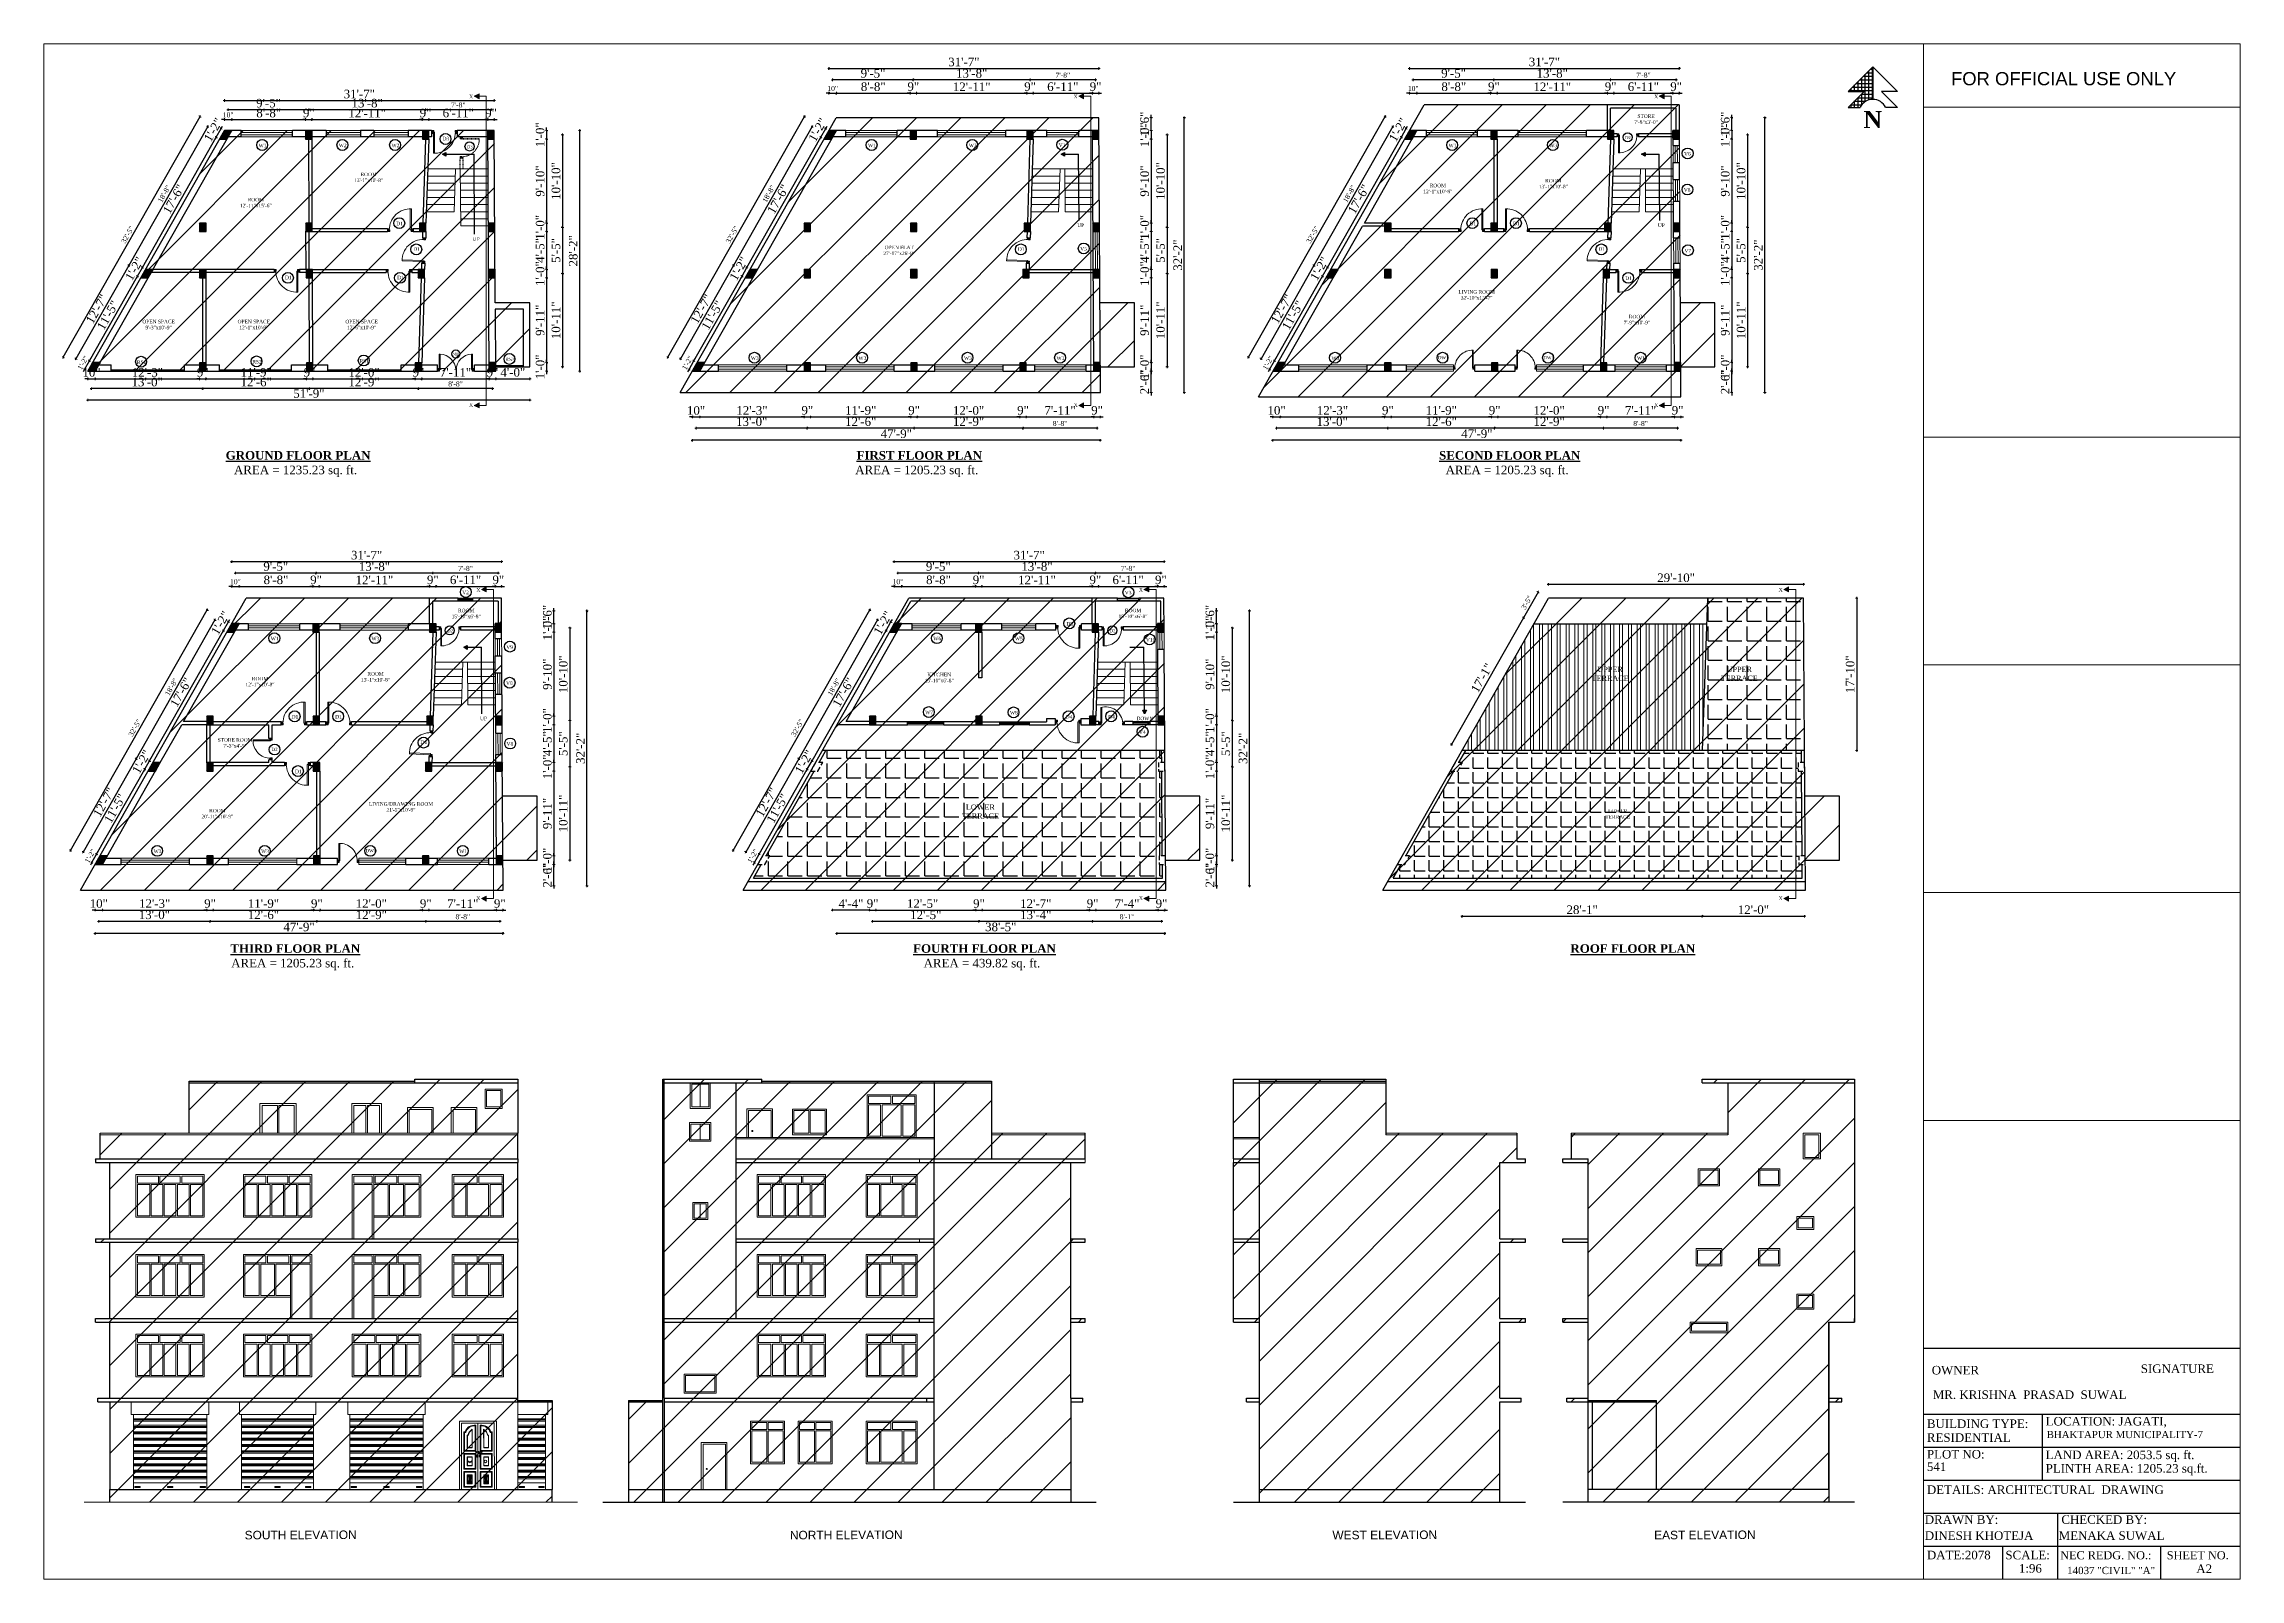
# Model space of a CAD drawing. Header units: inches. Extents: x 2 to 197762, y -33236 to 9.
# Drawn here: x 35054 to 38139, y -15741 to -13586 of the extents above; entities that cross this region are included whole.
import ezdxf

# ---------------------------------------------------------------- set-up
doc = ezdxf.new("R2010")
doc.units = ezdxf.units.IN
doc.header["$LTSCALE"] = 5
doc.header["$MEASUREMENT"] = 0
doc.linetypes.add('HIDDEN', pattern=[0.375, 0.25, -0.125])
for name, color, linetype, lineweight in [('1', 7, 'Continuous', 25), ('A-WALL', 7, 'Continuous', 9), ('Dimension', 7, 'Continuous', 18), ('DOOR', 62, 'Continuous', 0), ('Dw', 2, 'Continuous', 18), ('ele1', 21, 'Continuous', 20), ('Railing', 43, 'Continuous', 18), ('tefriş', 30, 'Continuous', 9), ('win', 5, 'Continuous', 18)]:
    doc.layers.add(name, color=color, linetype=linetype, lineweight=lineweight)
for name, color, linetype in [('column', 4, 'Continuous'), ('TEXT', 6, 'Continuous'), ('WALL', 7, 'Continuous')]:
    doc.layers.add(name, color=color, linetype=linetype)
doc.layers.add('dim line', color=7, linetype='Continuous', lineweight=15, true_color=0xfab2b2)
doc.styles.add('DIMTEXT', font='arial.ttf', dxfattribs={"height": 8})
doc.styles.add('ordinary', font='times.ttf')
doc.styles.get("Standard").update_dxf_attribs({"font": 'arial.ttf'})
doc.dimstyles.new('Copy of 96', dxfattribs={"dimtxt": 7, "dimasz": 4, "dimexe": 0.5, "dimexo": 0.5, "dimgap": 3, "dimtad": 1, "dimdec": 1, "dimzin": 11, "dimdsep": 46, "dimlunit": 4, "dimtxsty": 'ordinary', "dimblk": 'OBLIQUE', "dimcen": 0.09, "dimse1": 1, "dimse2": 1, "dimclrt": 6, "dimazin": 0, "dimtfac": 1, "dimtdec": 1, "dimtix": 1, "dimtmove": 2, "dimatfit": 3, "dimldrblk": 'leader', "dimfxl": 0.5, "dimfxlon": 1, "dimtolj": 1, "dimtzin": 0, "dimarcsym": 0})
pattern_1 = [(0, (23283.96, -13653.5), (0, 27.5), [20, -7.5]), (90, (23283.96, -13653.5), (-27.5, 2e-15), [20, -7.5])]
pattern_2 = [(45, (28671.218, -11460.087), (-30.93592, 30.93592), [])]

msp = doc.modelspace()

# ---------------------------------------------------------------- texts
at = {"layer": '1', "style": 'ordinary'}
for s, height, p in [('OWNER', 12, (37705.72, -15453.65)), ('SIGNATURE', 12, (37999.36, -15451.65)), ('MR. KRISHNA  PRASAD  SUWAL', 12, (37707.25, -15488.06)), ('BUILDING TYPE:  ', 12, (37698.89, -15528.83)), ('LOCATION: JAGATI,', 12, (37865.71, -15525.35)), ('RESIDENTIAL', 12, (37698.89, -15548.33)), ('BHAKTAPUR MUNICIPALITY-7', 10.08, (37867.14, -15543.07)), ('PLOT NO: ', 12, (37698.89, -15571.67)), ('541', 12, (37698.89, -15589.17)), ('LAND AREA: 2053.5 sq. ft. ', 12, (37865.71, -15572.54)), ('PLINTH AREA: 1205.23 sq.ft.', 12, (37865.71, -15591.54)), ('DETAILS: ARCHITECTURAL  DRAWING ', 12, (37698.89, -15621.47)), ('DRAWN BY:', 12, (37695.94, -15663.43)), ('CHECKED BY: ', 12, (37887.79, -15663.43)), ('DINESH KHOTEJA', 12, (37695.94, -15685.93)), ('DATE:2078', 12, (37698.89, -15713.23)), ('SCALE:', 12, (37809.19, -15713.23)), ('MENAKA SUWAL', 12, (37884.03, -15685.93)), ('NEC REDG. NO.:', 11.4, (37886.12, -15713.23)), ('SHEET NO.', 11.4, (38035.81, -15713.23)), ('14037 "CIVIL" "A"', 10.2, (37895.86, -15734)), ('A2', 12, (38077.35, -15732.5))]:
    msp.add_text(s, height=height, dxfattribs=at).set_placement(p)
msp.add_attdef('1:96', (37828.18, -15731.94), 'SCALE', height=12, dxfattribs=at)
at = {"layer": 'column', "color": 0, "char_height": 12, "width": 216.2725, "attachment_point": 2, "rotation": 0.20566, "style": 'DIMTEXT'}
for s, insert in [('SOUTH ELEVATION', (35414.48, -15672.98)), ('NORTH ELEVATION', (36180.83, -15672.98)), ('WEST ELEVATION', (36937.31, -15672.98)), ('EAST ELEVATION', (37386.97, -15672.98))]:
    msp.add_mtext(s, dxfattribs=dict(at, insert=insert))
at = {"layer": 'Defpoints'}
msp.add_text('FOR OFFICIAL USE ONLY', height=18.5271, dxfattribs=at).set_placement((37732.74, -13643.64))
at = {"layer": 'TEXT', "style": 'ordinary'}
for s, height, rotation, p in [('W1', 5, 0.00039, (35355.39, -13730.55)), ('W2', 5, 0.00039, (35468.04, -13730.55)), ('W2', 5, 0.00039, (35542.11, -13730.55)), ('D3', 5, 0.00039, (35613.87, -13720.98)), ('D3', 4.167, 359.99961, (35648.26, -13732.12)), ('W1', 5, 0.00039, (36211.48, -13730.55)), ('W3', 5, 0.00039, (36352.94, -13730.55)), ('V1', 5, 0.00039, (36479.38, -13730.19)), ('W1', 5, 0.00039, (37026.96, -13730.55)), ('W3', 5, 0.00039, (37168.43, -13730.55)), ('D2', 4.167, 359.99961, (37275.02, -13719.2)), ('V6', 5, 0.00039, (37357.81, -13742.42)), ('V8', 5, 0.00039, (37357.48, -13793.09)), ('D1', 5, 0.00039, (35548.81, -13840.28)), ('UP', 5, 359.99961, (36505.43, -13842.64)), ('D1', 5, 359.99961, (37056.34, -13840.28)), ('D1', 5, 0.00039, (37117.52, -13840.28)), ('UP', 5, 359.99961, (37320.91, -13842.64)), ('D1', 5, 359.99961, (35572.75, -13876.04)), ('UP', 5, 359.99961, (35656.23, -13862.05)), ('D1', 5, 359.99961, (36421.96, -13876.04)), ('V5', 5, 0.00039, (36509.49, -13875.83)), ('D1', 5, 359.99961, (37237.44, -13876.04)), ('V7', 5, 0.00039, (37358.25, -13878.41)), ('D1', 5, 0.00039, (35392.52, -13915.98)), ('D1', 5, 0.00039, (35549.94, -13915.98)), ('D1', 5, 0.00039, (37275.16, -13917.12)), ('RS1', 5, 0.00039, (35184.42, -14034.79)), ('RS2', 5, 0.00039, (35346.63, -14034.38)), ('RS1', 5, 0.00039, (35497.21, -14033.13)), ('MD', 3.75, 359.99961, (35628.1, -14022.66)), ('RS3', 5, 0.00039, (35701.92, -14030.94)), ('W3', 5, 0.00039, (36046.94, -14029.18)), ('W3', 5, 0.00039, (36198.02, -14029.18)), ('W3', 5, 0.00039, (36346.24, -14029.18)), ('W1', 5, 0.00039, (36476.24, -14029.18)), ('W3', 5, 0.00039, (36862.42, -14029.18)), ('DW1', 4.5, 0.00039, (37011.97, -14028.19)), ('DW1', 4.5, 0.00039, (37160.2, -14028.19)), ('W1', 5, 0.00039, (37291.73, -14029.18)), ('V2', 5, 0.00039, (35641.43, -14358.23)), ('V3', 5, 0.00039, (36572.2, -14358.49)), ('D5', 5, 359.99961, (36490.11, -14402.24)), ('W1', 5, 0.00039, (35372.47, -14423)), ('W3', 5, 0.00039, (35513.93, -14423)), ('D2', 4.167, 359.99961, (35620.52, -14411.66)), ('V9', 5, 0.00039, (35703.31, -14434.87)), ('W6', 5, 0.00039, (36303.16, -14423)), ('W5', 5, 0.00039, (36417.81, -14423)), ('D2', 4.167, 359.99961, (36551.21, -14411.66)), ('V10', 5, 0.00039, (36601.89, -14424.73)), ('V8', 5, 0.00039, (35702.99, -14485.54)), ('D1', 5, 359.99961, (35401.85, -14532.74)), ('D1', 5, 0.00039, (35463.03, -14532.74)), ('UP', 5, 359.99961, (35666.42, -14535.09)), ('W7', 5, 0.00039, (36291.79, -14526.73)), ('W8', 5, 0.00039, (36410.85, -14527.15)), ('D4', 5, 359.99961, (36489.15, -14532.74)), ('D4', 5, 0.00039, (36548.83, -14532.74)), ('DOWN', 5, 359.99961, (36588.46, -14535.09)), ('V4', 5, 0.00039, (36592.09, -14554.33)), ('D2', 4.5, 0.00039, (35373.69, -14578.36)), ('D1', 5, 359.99961, (35582.94, -14568.49)), ('V8', 5, 0.00039, (35703.76, -14570.87)), ('D1', 5, 359.99961, (35406.56, -14609.57)), ('W3', 5, 0.00039, (35207.92, -14721.63)), ('W3', 5, 0.00039, (35359, -14721.63)), ('DW1', 4.5, 0.00039, (35505.7, -14720.64)), ('W1', 5, 0.00039, (35637.23, -14721.63))]:
    msp.add_text(s, height=height, rotation=rotation, dxfattribs=at).set_placement(p)
at = {"layer": 'TEXT', "attachment_point": 8, "rotation": 359.99961, "style": 'ordinary'}
for s, insert, char_height in [('STORE\\P7\'-8"x3\'-0"', (37304.39, -13697.89), 5), ('ROOM\\P13\'-1"x10\'-8"', (35509.94, -13779.58), 5), ('ROOM\\P12\'-1"x10\'-8"', (37011.87, -13795.21), 5), ('ROOM\\P13\'-1"x10\'-8"', (37174.14, -13788.49), 5), ('ROOM\\P12\'-11"x15\'-6"', (35351.43, -13815.13), 5), ('OPEN FLAT\\P27\'-17"x26\'-8"', (36255.28, -13882.14), 5), ('LIVING ROOM\\P32\'-10"x15\'-7"', (37066.46, -13944.63), 5), ('OPEN SPACE\\P9\'-3"x10\'-9"', (35214.93, -13986.31), 5), ('OPEN SPACE\\P12\'-1"x10\'-9"', (35348.7, -13986.31), 5), ('OPEN SPACE\\P12\'-6"x10\'-9"', (35500.09, -13986.31), 5), ('ROOM\\P7\'-9"x10\'-9"', (37291.56, -13979.35), 5), ('ROOM\\P15\'-10"x6\'-8"', (35647, -14391.96), 5), ('ROOM\\P15\'-10"x6\'-8"', (36583.73, -14391.84), 5), ('ROOM\\P13\'-1"x10\'-8"', (35519.64, -14480.94), 5), ('UPPER\\PTERRACE', (37253.98, -14480.15), 7.5), ('UPPER\\PTERRACE', (37435.37, -14480.15), 7.5), ('ROOM\\P12\'-1"x10\'-8"', (35357.37, -14487.66), 5), ('KITCHEN\\P15\'-10"x6\'-8"', (36311.44, -14481.99), 5), ('STORE ROOM\\P7\'-3"x4\'-5"', (35322.34, -14573.7), 5), ('LIVING/DRAWING ROOM\\P21\'-5"x10\'-9"', (35555.44, -14663.51), 5), ('LOWER\\PTERRACE', (36369.32, -14673.51), 7.5), ('ROOM\\P20\'-11"x10\'-9"', (35297.49, -14673), 5), ('LOWER\\PTERRACE', (37264.66, -14673.52), 5)]:
    msp.add_mtext_dynamic_manual_height_columns(s, width=101.5687, gutter_width=1720.72, heights=[0], dxfattribs=dict(at, insert=insert, char_height=char_height))
at = {"layer": 'TEXT', "char_height": 12, "width": 219.8151, "attachment_point": 8, "rotation": 359.99961, "style": 'ordinary'}
for s, insert in [('{\\fTimes New Roman|b1|i0|c0|p18;\\LGROUND FLOOR PLAN}', (35410.88, -14169.39)), ('{\\fTimes New Roman|b1|i0|c0|p18;\\LFIRST FLOOR PLAN}', (36283.49, -14169.39)), ('{\\fTimes New Roman|b1|i0|c0|p18;\\LSECOND FLOOR PLAN}', (37112.85, -14169.39)), ('AREA = 1235.23 sq. ft.', (35407.29, -14193.63)), ('AREA = 1205.23 sq. ft.', (36279.91, -14193.63)), ('AREA = 1205.23 sq. ft.', (37109.26, -14193.63)), ('{\\fTimes New Roman|b1|i0|c0|p18;\\LTHIRD FLOOR PLAN}', (35406.89, -14861.84)), ('AREA = 1205.23 sq. ft.', (35403.31, -14886.08)), ('{\\fTimes New Roman|b1|i0|c0|p18;\\LFOURTH FLOOR PLAN}', (36375.07, -14861.84)), ('AREA = 439.82 sq. ft.', (36371.49, -14886.08)), ('{\\fTimes New Roman|b1|i0|c0|p18;\\LROOF FLOOR PLAN}', (37285.76, -14861.84))]:
    msp.add_mtext(s, dxfattribs=dict(at, insert=insert))

# ---------------------------------------------------------------- blocks, each defined once
blk = doc.blocks.new('SDEGH')
at = {"layer": 'TEXT'}
h = blk.add_hatch(dxfattribs=at)
h.set_pattern_fill('NET', color=256, scale=40, style=0)
h.set_pattern_definition([(0, (43922.391, -13181.093), (0, 5), []), (90, (43922.391, -13181.093), (-5, 3e-16), [])])
h.paths.add_polyline_path([(52300.8, -9226.1), (52266.3, -9260.6), (52288.8, -9260.6), (52266.3, -9283.1), (52282.8, -9283.1, -0.284572), (52300.8, -9272)])
blk.add_line((52300.8, -9226.1), (52300.8, -9272), dxfattribs=at)
at = {"layer": 'WALL'}
for p, q in [((52266.3, -9260.6), (52300.8, -9226.1)), ((52335.4, -9260.6), (52300.8, -9226.1)), ((52266.3, -9260.6), (52288.8, -9260.6)), ((52266.3, -9283.1), (52288.8, -9260.6)), ((52266.3, -9283.1), (52282.8, -9283.1)), ((52335.4, -9260.6), (52312.9, -9260.6)), ((52335.4, -9283.1), (52312.9, -9260.6)), ((52335.4, -9283.1), (52318.8, -9283.1))]:
    blk.add_line(p, q, dxfattribs=at)
blk.add_arc((52300.8, -9292), 20.1, 26.4605, 153.5395, dxfattribs=at)
at = {"layer": 'Defpoints', "insert": (52287.7, -9288.2), "char_height": 24, "width": 23.16, "attachment_point": 1}
blk.add_mtext('{\\fTimes New Roman|b1|i0|c0|p18;N}', dxfattribs=at)
blk = doc.blocks.new('C1a')
at = {"color": 1, "ltscale": 5}
for p, q in [((18657.7, 4625.8), (18648.7, 4625.8)), ((18648.7, 4625.8), (18648.8, 4613.8)), ((18648.8, 4613.8), (18657.8, 4613.8)), ((18657.8, 4613.8), (18657.7, 4625.8))]:
    blk.add_line(p, q, dxfattribs=at)
blk = doc.blocks.new('c2a')
at = {"color": 1, "ltscale": 5}
for p, q in [((18091.6, 4625.8), (18084.8, 4613.8)), ((18084.8, 4613.8), (18095.2, 4613.8)), ((18102, 4625.8), (18091.6, 4625.8)), ((18095.2, 4613.8), (18102, 4625.8))]:
    blk.add_line(p, q, dxfattribs=at)
blk = doc.blocks.new('A$C27B36B59')
at = {"layer": 'DOOR'}
for p, q in [((0, 4), (0, 0)), ((2.5, 4), (0, 4)), ((0, 0), (3, 0)), ((2.5, 2.5), (2.5, 4)), ((3, 2.5), (2.5, 2.5)), ((3, 0), (3, 2.5))]:
    blk.add_line(p, q, dxfattribs=at)
for centre, radius, start, end in [((-1.4, -0.5), 4.75, 22.1411, 72.838), ((1.3, 2.1), 1.64, 45.138, 144.8948), ((2.2, 0.3), 2.49, 83.3149, 152.658), ((0.1, 0.4), 2.05, 349.4875, 93.6805), ((2, -0.5), 2.01, 58.7447, 166.495), ((-0.1, 0.3), 1.13, 343.542, 86.947), ((2.1, -0.4), 1.17, 38.2816, 160.1519)]:
    blk.add_arc(centre, radius, start, end, dxfattribs=at)
blk = doc.blocks.new('D2')
at = {"layer": 'DOOR'}
for p, q in [((74474, 24047.6), (74474, 24018.1)), ((74474, 24047.6), (74475.5, 24047.6)), ((74475.5, 24047.6), (74475.5, 24018.1))]:
    blk.add_line(p, q, dxfattribs=at)
blk.add_arc((74474, 24047.6), 29.5, 180, 272.9146, dxfattribs=at)
at = {"layer": 'DOOR', "xscale": -1, "rotation": 180}
blk.add_blockref('A$C27B36B59', (74442, 24050.1), dxfattribs=at)
at = {"layer": 'DOOR', "rotation": 180}
blk.add_blockref('A$C27B36B59', (74478, 24050.1), dxfattribs=at)
blk = doc.blocks.new('smalldoor hidden')
at = {"layer": 'DOOR', "linetype": 'HIDDEN'}
for p, q in [((9851.6, -757.2), (9876.2, -757.2)), ((9851.6, -758.4), (9851.6, -757.2)), ((9851.6, -758.4), (9876.2, -758.4))]:
    blk.add_line(p, q, dxfattribs=at)
blk.add_arc((9851.6, -758.4), 24.6, 270, 2.9146, dxfattribs=at)
at = {"layer": 'DOOR', "linetype": 'HIDDEN', "yscale": 0.8333000000020547, "zscale": 0.8333000000002357, "rotation": 270}
for p, xscale in [((9849.5, -755.1), 0.8332999999984168), ((9849.5, -785.1), -0.8332999999984168)]:
    blk.add_blockref('A$C27B36B59', p, dxfattribs=dict(at, xscale=xscale))
blk = doc.blocks.new('x-x')
at = {"ltscale": 5}
for points in [[(11364, -701.5), (11364, -694.5), (11357.1, -698.1)], [(11364, -1135.5), (11364, -1128.5), (11357.1, -1132.1)]]:
    blk.add_hatch(color=256, dxfattribs=at).paths.add_polyline_path(points)
for p, q in [((11364, -694.5), (11357.1, -698.1)), ((11357.1, -698.1), (11364, -701.5)), ((11364, -701.5), (11364, -694.5)), ((11374.1, -698.1), (11364, -698.1)), ((11374.1, -698.1), (11374.1, -1132.1)), ((11364, -1128.5), (11357.1, -1132.1)), ((11357.1, -1132.1), (11364, -1135.5)), ((11364, -1135.5), (11364, -1128.5)), ((11374.1, -1132.1), (11364, -1132.1))]:
    blk.add_line(p, q, dxfattribs=at)
at = {"layer": 'A-WALL', "color": 1, "ltscale": 5}
blk.add_line((11374.1, -1120.1), (11374.1, -1132.1), dxfattribs=at)
at = {"layer": 'TEXT', "style": 'ordinary'}
for p in [(11350.1, -701), (11350.1, -1134.1)]:
    blk.add_text('X', height=5, dxfattribs=at).set_placement(p)
blk = doc.blocks.new('oblique')
at = {"color": 0, "lineweight": -2}
blk.add_line((0.25, 0.25), (-0.25, -0.25), dxfattribs=at)
at = {"layer": 'dim line', "lineweight": 9}
for p, q in [((-0.4375, 0), (0.4375, 0)), ((0, 0.4375), (0, -0.4375))]:
    blk.add_line(p, q, dxfattribs=at)
blk = doc.blocks.new('*D453')
at = {"layer": 'A-WALL', "color": 0, "lineweight": -2, "ltscale": 50, "transparency": 16777216}
blk.add_line((35684, -14069.6), (35580, -14069.6), dxfattribs=at)
at = {"layer": 'Defpoints', "color": 0, "ltscale": 50, "transparency": 16777216}
for p in [(35580, -14045.1), (35684, -14045.1), (35580, -14069.6)]:
    blk.add_point(p, dxfattribs=at)
at = {"layer": 'A-WALL', "color": 0, "lineweight": -2, "ltscale": 50, "transparency": 16777216, "xscale": 4, "yscale": 4, "zscale": 4, "rotation": 180}
blk.add_blockref('oblique', (35580, -14069.6), dxfattribs=at)
at = {"layer": 'A-WALL', "color": 0, "lineweight": -2, "ltscale": 50, "transparency": 16777216, "xscale": 4, "yscale": 4, "zscale": 4}
blk.add_blockref('oblique', (35684, -14069.6), dxfattribs=at)
at = {"layer": 'A-WALL', "color": 6, "ltscale": 50, "transparency": 16777216, "insert": (35632, -14063), "char_height": 7, "attachment_point": 5, "style": 'ordinary'}
blk.add_mtext('\\A1;8\'-8"', dxfattribs=at)
blk = doc.blocks.new('_OBLIQUE')
at = {"color": 0, "linetype": 'ByBlock'}
blk.add_line((-0.5, -0.5), (0.5, 0.5), dxfattribs=at)
blk = doc.blocks.new('leader')
at = {"layer": 'Dimension'}
for p, q in [((-4.42, 0), (4.42, 0)), ((0, -4.33), (0, 4.33))]:
    blk.add_line(p, q, dxfattribs=at)
blk = doc.blocks.new('*D454')
at = {"layer": 'A-WALL', "color": 0, "lineweight": -2, "ltscale": 50, "transparency": 16777216}
blk.add_line((35580, -14069.6), (35427, -14069.6), dxfattribs=at)
at = {"layer": 'Defpoints', "color": 0, "ltscale": 50, "transparency": 16777216}
for p in [(35427, -14045.1), (35580, -14045.1), (35427, -14069.6)]:
    blk.add_point(p, dxfattribs=at)
at = {"layer": 'A-WALL', "color": 0, "lineweight": -2, "ltscale": 50, "transparency": 16777216, "xscale": 4, "yscale": 4, "zscale": 4, "rotation": 180}
blk.add_blockref('oblique', (35427, -14069.6), dxfattribs=at)
at = {"layer": 'A-WALL', "color": 0, "lineweight": -2, "ltscale": 50, "transparency": 16777216, "xscale": 4, "yscale": 4, "zscale": 4}
blk.add_blockref('oblique', (35580, -14069.6), dxfattribs=at)
at = {"layer": 'A-WALL', "color": 6, "ltscale": 50, "transparency": 16777216, "insert": (35503.5, -14060.4), "char_height": 12, "attachment_point": 5, "style": 'ordinary'}
blk.add_mtext('\\A1;12\'-9"', dxfattribs=at)
blk = doc.blocks.new('*D455')
at = {"layer": 'A-WALL', "color": 0, "lineweight": -2, "ltscale": 50, "transparency": 16777216}
blk.add_line((35427, -14069.6), (35277, -14069.6), dxfattribs=at)
at = {"layer": 'Defpoints', "color": 0, "ltscale": 50, "transparency": 16777216}
for p in [(35277, -14045.1), (35427, -14045.1), (35277, -14069.6)]:
    blk.add_point(p, dxfattribs=at)
at = {"layer": 'A-WALL', "color": 0, "lineweight": -2, "ltscale": 50, "transparency": 16777216, "xscale": 4, "yscale": 4, "zscale": 4, "rotation": 180}
blk.add_blockref('oblique', (35277, -14069.6), dxfattribs=at)
at = {"layer": 'A-WALL', "color": 0, "lineweight": -2, "ltscale": 50, "transparency": 16777216, "xscale": 4, "yscale": 4, "zscale": 4}
blk.add_blockref('oblique', (35427, -14069.6), dxfattribs=at)
at = {"layer": 'A-WALL', "color": 6, "ltscale": 50, "transparency": 16777216, "insert": (35352, -14060.4), "char_height": 12, "attachment_point": 5, "style": 'ordinary'}
blk.add_mtext('\\A1;12\'-6"', dxfattribs=at)
blk = doc.blocks.new('*D456')
at = {"layer": 'A-WALL', "color": 0, "lineweight": -2, "ltscale": 50, "transparency": 16777216}
blk.add_line((35277, -14069.6), (35120.7, -14069.6), dxfattribs=at)
at = {"layer": 'Defpoints', "color": 0, "ltscale": 50, "transparency": 16777216}
for p in [(35120.7, -14045.1), (35277, -14045.1), (35120.7, -14069.6)]:
    blk.add_point(p, dxfattribs=at)
at = {"layer": 'A-WALL', "color": 0, "lineweight": -2, "ltscale": 50, "transparency": 16777216, "xscale": 4, "yscale": 4, "zscale": 4, "rotation": 180}
blk.add_blockref('oblique', (35120.7, -14069.6), dxfattribs=at)
at = {"layer": 'A-WALL', "color": 0, "lineweight": -2, "ltscale": 50, "transparency": 16777216, "xscale": 4, "yscale": 4, "zscale": 4}
blk.add_blockref('oblique', (35277, -14069.6), dxfattribs=at)
at = {"layer": 'A-WALL', "color": 6, "ltscale": 50, "transparency": 16777216, "insert": (35198.9, -14060.4), "char_height": 12, "attachment_point": 5, "style": 'ordinary'}
blk.add_mtext('\\A1;13\'-0"', dxfattribs=at)
blk = doc.blocks.new('*D241')
at = {"layer": 'A-WALL', "color": 0, "lineweight": -2, "ltscale": 50, "transparency": 16777216}
blk.add_line((35736.5, -14085.6), (35115.5, -14085.6), dxfattribs=at)
at = {"layer": 'Defpoints', "color": 0, "ltscale": 50, "transparency": 16777216}
for p in [(35736.5, -14036), (35115.5, -14042), (35115.5, -14085.6)]:
    blk.add_point(p, dxfattribs=at)
at = {"layer": 'A-WALL', "color": 0, "lineweight": -2, "ltscale": 50, "transparency": 16777216, "xscale": 4, "yscale": 4, "zscale": 4, "rotation": 180}
blk.add_blockref('oblique', (35115.5, -14085.6), dxfattribs=at)
at = {"layer": 'A-WALL', "color": 0, "lineweight": -2, "ltscale": 50, "transparency": 16777216, "xscale": 4, "yscale": 4, "zscale": 4}
blk.add_blockref('oblique', (35736.5, -14085.6), dxfattribs=at)
at = {"layer": 'A-WALL', "color": 6, "ltscale": 50, "transparency": 16777216, "insert": (35426, -14076.5), "char_height": 12, "attachment_point": 5, "style": 'ordinary'}
blk.add_mtext('\\A1;51\'-9"', dxfattribs=at)
blk = doc.blocks.new('*D457')
at = {"layer": 'A-WALL', "color": 0, "lineweight": -2, "ltscale": 50, "transparency": 16777216}
for p, q in [((35110.9, -14042.5), (35117.7, -14030.5)), ((35117.7, -14030.5), (35119.7, -14027)), ((35110.9, -14042.5), (35108.9, -14046))]:
    blk.add_line(p, q, dxfattribs=at)
at = {"layer": 'Defpoints', "color": 0, "ltscale": 50, "transparency": 16777216}
for p in [(35117.7, -14030.5), (35122.3, -14033.1), (35115.5, -14045.1)]:
    blk.add_point(p, dxfattribs=at)
at = {"layer": 'A-WALL', "color": 0, "lineweight": -2, "ltscale": 50, "transparency": 16777216, "xscale": 4, "yscale": 4, "zscale": 4}
for p, rotation in [((35117.7, -14030.5), 240.4114854942653), ((35110.9, -14042.5), 60.41148549426527)]:
    blk.add_blockref('oblique', p, dxfattribs=dict(at, rotation=rotation))
at = {"layer": 'A-WALL', "color": 6, "ltscale": 50, "transparency": 16777216, "insert": (35108.6, -14033.3), "char_height": 7, "attachment_point": 5, "rotation": 60.4115, "style": 'ordinary'}
blk.add_mtext('\\A1;1\'-2"', dxfattribs=at)
blk = doc.blocks.new('*D458')
at = {"layer": 'A-WALL', "color": 0, "lineweight": -2, "ltscale": 50, "transparency": 16777216}
blk.add_line((35117.7, -14030.5), (35185.3, -13911.5), dxfattribs=at)
at = {"layer": 'Defpoints', "color": 0, "ltscale": 50, "transparency": 16777216}
for p in [(35185.3, -13911.5), (35189.9, -13914.1), (35122.3, -14033.1)]:
    blk.add_point(p, dxfattribs=at)
at = {"layer": 'A-WALL', "color": 0, "lineweight": -2, "ltscale": 50, "transparency": 16777216, "xscale": 4, "yscale": 4, "zscale": 4}
for p, rotation in [((35185.3, -13911.5), 60.41148549434324), ((35117.7, -14030.5), 240.4114854943433)]:
    blk.add_blockref('oblique', p, dxfattribs=dict(at, rotation=rotation))
at = {"layer": 'A-WALL', "color": 6, "ltscale": 50, "transparency": 16777216, "insert": (35143.6, -13966.5), "char_height": 12, "attachment_point": 5, "rotation": 60.4115, "style": 'ordinary'}
blk.add_mtext('\\A1;11\'-5"', dxfattribs=at)
blk = doc.blocks.new('*D459')
at = {"layer": 'A-WALL', "color": 0, "lineweight": -2, "ltscale": 50, "transparency": 16777216}
for p, q in [((35185.3, -13911.5), (35183.3, -13915)), ((35185.3, -13911.5), (35192.1, -13899.5)), ((35192.1, -13899.5), (35194, -13896))]:
    blk.add_line(p, q, dxfattribs=at)
at = {"layer": 'Defpoints', "color": 0, "ltscale": 50, "transparency": 16777216}
for p in [(35192.1, -13899.5), (35196.7, -13902.1), (35189.9, -13914.1)]:
    blk.add_point(p, dxfattribs=at)
at = {"layer": 'A-WALL', "color": 0, "lineweight": -2, "ltscale": 50, "transparency": 16777216, "xscale": 4, "yscale": 4, "zscale": 4}
for p, rotation in [((35185.3, -13911.5), 60.41148549434321), ((35192.1, -13899.5), 240.4114854943433)]:
    blk.add_blockref('oblique', p, dxfattribs=dict(at, rotation=rotation))
at = {"layer": 'A-WALL', "color": 6, "ltscale": 50, "transparency": 16777216, "insert": (35180.8, -13901.1), "char_height": 12, "attachment_point": 5, "rotation": 60.4115, "style": 'ordinary'}
blk.add_mtext('\\A1;1\'-2"', dxfattribs=at)
blk = doc.blocks.new('*D460')
at = {"layer": 'A-WALL', "color": 0, "lineweight": -2, "ltscale": 50, "transparency": 16777216}
blk.add_line((35192.1, -13899.5), (35296, -13716.5), dxfattribs=at)
at = {"layer": 'Defpoints', "color": 0, "ltscale": 50, "transparency": 16777216}
for p in [(35296, -13716.5), (35300.6, -13719.1), (35196.7, -13902.1)]:
    blk.add_point(p, dxfattribs=at)
at = {"layer": 'A-WALL', "color": 0, "lineweight": -2, "ltscale": 50, "transparency": 16777216, "xscale": 4, "yscale": 4, "zscale": 4}
for p, rotation in [((35296, -13716.5), 60.41148549434324), ((35192.1, -13899.5), 240.4114854943433)]:
    blk.add_blockref('oblique', p, dxfattribs=dict(at, rotation=rotation))
at = {"layer": 'A-WALL', "color": 6, "ltscale": 50, "transparency": 16777216, "insert": (35236.1, -13803.5), "char_height": 12, "attachment_point": 5, "rotation": 60.4115, "style": 'ordinary'}
blk.add_mtext('\\A1;17\'-6"', dxfattribs=at)
blk = doc.blocks.new('*D461')
at = {"layer": 'A-WALL', "color": 0, "lineweight": -2, "ltscale": 50, "transparency": 16777216}
for p, q in [((35296, -13716.5), (35294, -13720)), ((35296, -13716.5), (35302.8, -13704.5)), ((35302.8, -13704.5), (35304.8, -13701))]:
    blk.add_line(p, q, dxfattribs=at)
at = {"layer": 'Defpoints', "color": 0, "ltscale": 50, "transparency": 16777216}
for p in [(35300.6, -13719.1), (35302.8, -13704.5), (35307.4, -13707.1)]:
    blk.add_point(p, dxfattribs=at)
at = {"layer": 'A-WALL', "color": 0, "lineweight": -2, "ltscale": 50, "transparency": 16777216, "xscale": 4, "yscale": 4, "zscale": 4}
for p, rotation in [((35296, -13716.5), 60.41148549434321), ((35302.8, -13704.5), 240.4114854943433)]:
    blk.add_blockref('oblique', p, dxfattribs=dict(at, rotation=rotation))
at = {"layer": 'A-WALL', "color": 6, "ltscale": 50, "transparency": 16777216, "insert": (35291.6, -13706.1), "char_height": 12, "attachment_point": 5, "rotation": 60.4115, "style": 'ordinary'}
blk.add_mtext('\\A1;1\'-2"', dxfattribs=at)
blk = doc.blocks.new('*D462')
at = {"layer": 'A-WALL', "color": 0, "lineweight": -2, "ltscale": 50, "transparency": 16777216}
blk.add_line((35283.9, -13701.7), (35173.2, -13896.7), dxfattribs=at)
at = {"layer": 'Defpoints', "color": 0, "ltscale": 50, "transparency": 16777216}
for p in [(35304, -13713.1), (35173.2, -13896.7), (35193.3, -13908.1)]:
    blk.add_point(p, dxfattribs=at)
at = {"layer": 'A-WALL', "color": 0, "lineweight": -2, "ltscale": 50, "transparency": 16777216, "xscale": 4, "yscale": 4, "zscale": 4}
for p, rotation in [((35283.9, -13701.7), 60.41148549426839), ((35173.2, -13896.7), 240.4114854942684)]:
    blk.add_blockref('oblique', p, dxfattribs=dict(at, rotation=rotation))
at = {"layer": 'A-WALL', "color": 6, "ltscale": 50, "transparency": 16777216, "insert": (35222.8, -13796), "char_height": 7, "attachment_point": 5, "rotation": 60.4115, "style": 'ordinary'}
blk.add_mtext('\\A1;18\'-8"', dxfattribs=at)
blk = doc.blocks.new('*D463')
at = {"layer": 'A-WALL', "color": 0, "lineweight": -2, "ltscale": 50, "transparency": 16777216}
blk.add_line((35173.2, -13896.7), (35098.8, -14027.7), dxfattribs=at)
at = {"layer": 'Defpoints', "color": 0, "ltscale": 50, "transparency": 16777216}
for p in [(35193.3, -13908.1), (35098.8, -14027.7), (35118.9, -14039.1)]:
    blk.add_point(p, dxfattribs=at)
at = {"layer": 'A-WALL', "color": 0, "lineweight": -2, "ltscale": 50, "transparency": 16777216, "xscale": 4, "yscale": 4, "zscale": 4}
for p, rotation in [((35173.2, -13896.7), 60.41148549434321), ((35098.8, -14027.7), 240.4114854943433)]:
    blk.add_blockref('oblique', p, dxfattribs=dict(at, rotation=rotation))
at = {"layer": 'A-WALL', "color": 6, "ltscale": 50, "transparency": 16777216, "insert": (35128.1, -13957.7), "char_height": 12, "attachment_point": 5, "rotation": 60.4115, "style": 'ordinary'}
blk.add_mtext('\\A1;12\'-7"', dxfattribs=at)
blk = doc.blocks.new('*D242')
at = {"layer": 'A-WALL', "color": 0, "lineweight": -2, "ltscale": 50, "transparency": 16777216}
blk.add_line((35081.1, -14025.6), (35273.1, -13687.6), dxfattribs=at)
at = {"layer": 'Defpoints', "color": 0, "ltscale": 50, "transparency": 16777216}
for p in [(35273.1, -13687.6), (35307.4, -13707.1), (35115.5, -14045.1)]:
    blk.add_point(p, dxfattribs=at)
at = {"layer": 'A-WALL', "color": 0, "lineweight": -2, "ltscale": 50, "transparency": 16777216, "xscale": 4, "yscale": 4, "zscale": 4}
for p, rotation in [((35273.1, -13687.6), 60.41148549426746), ((35081.1, -14025.6), 240.4114854942675)]:
    blk.add_blockref('oblique', p, dxfattribs=dict(at, rotation=rotation))
at = {"layer": 'A-WALL', "color": 6, "ltscale": 50, "transparency": 16777216, "insert": (35171.4, -13853.4), "char_height": 7, "attachment_point": 5, "rotation": 60.4115, "style": 'ordinary'}
blk.add_mtext('\\A1;32\'-5"', dxfattribs=at)
blk = doc.blocks.new('*D464')
at = {"layer": 'A-WALL', "color": 0, "lineweight": -2, "ltscale": 50, "transparency": 16777216}
for p, q in [((35307.4, -13691.8), (35303.4, -13691.8)), ((35307.4, -13691.8), (35317.8, -13691.8)), ((35317.8, -13691.8), (35321.8, -13691.8))]:
    blk.add_line(p, q, dxfattribs=at)
at = {"layer": 'Defpoints', "color": 0, "ltscale": 50, "transparency": 16777216}
for p in [(35317.8, -13691.8), (35307.4, -13707.1), (35317.8, -13707.1)]:
    blk.add_point(p, dxfattribs=at)
at = {"layer": 'A-WALL', "color": 0, "lineweight": -2, "ltscale": 50, "transparency": 16777216, "xscale": 4, "yscale": 4, "zscale": 4}
blk.add_blockref('oblique', (35307.4, -13691.8), dxfattribs=at)
at = {"layer": 'A-WALL', "color": 0, "lineweight": -2, "ltscale": 50, "transparency": 16777216, "xscale": 4, "yscale": 4, "zscale": 4, "rotation": 180}
blk.add_blockref('oblique', (35317.8, -13691.8), dxfattribs=at)
at = {"layer": 'A-WALL', "color": 6, "ltscale": 50, "transparency": 16777216, "insert": (35312.6, -13685.3), "char_height": 7, "attachment_point": 5, "style": 'ordinary'}
blk.add_mtext('\\A1;10"', dxfattribs=at)
blk = doc.blocks.new('*D465')
at = {"layer": 'A-WALL', "color": 0, "lineweight": -2, "ltscale": 50, "transparency": 16777216}
blk.add_line((35317.8, -13691.8), (35421.4, -13691.8), dxfattribs=at)
at = {"layer": 'Defpoints', "color": 0, "ltscale": 50, "transparency": 16777216}
for p in [(35421.4, -13691.8), (35317.8, -13707.1), (35421.4, -13707.1)]:
    blk.add_point(p, dxfattribs=at)
at = {"layer": 'A-WALL', "color": 0, "lineweight": -2, "ltscale": 50, "transparency": 16777216, "xscale": 4, "yscale": 4, "zscale": 4, "rotation": 180}
blk.add_blockref('oblique', (35317.8, -13691.8), dxfattribs=at)
at = {"layer": 'A-WALL', "color": 0, "lineweight": -2, "ltscale": 50, "transparency": 16777216, "xscale": 4, "yscale": 4, "zscale": 4}
blk.add_blockref('oblique', (35421.4, -13691.8), dxfattribs=at)
at = {"layer": 'A-WALL', "color": 6, "ltscale": 50, "transparency": 16777216, "insert": (35369.6, -13682.7), "char_height": 12, "attachment_point": 5, "style": 'ordinary'}
blk.add_mtext('\\A1;8\'-8"', dxfattribs=at)
blk = doc.blocks.new('*D466')
at = {"layer": 'A-WALL', "color": 0, "lineweight": -2, "ltscale": 50, "transparency": 16777216}
for p, q in [((35421.4, -13691.8), (35417.4, -13691.8)), ((35421.4, -13691.8), (35430.4, -13691.8)), ((35430.4, -13691.8), (35434.4, -13691.8))]:
    blk.add_line(p, q, dxfattribs=at)
at = {"layer": 'Defpoints', "color": 0, "ltscale": 50, "transparency": 16777216}
for p in [(35430.4, -13691.8), (35421.4, -13707.1), (35430.4, -13707.1)]:
    blk.add_point(p, dxfattribs=at)
at = {"layer": 'A-WALL', "color": 0, "lineweight": -2, "ltscale": 50, "transparency": 16777216, "xscale": 4, "yscale": 4, "zscale": 4}
blk.add_blockref('oblique', (35421.4, -13691.8), dxfattribs=at)
at = {"layer": 'A-WALL', "color": 0, "lineweight": -2, "ltscale": 50, "transparency": 16777216, "xscale": 4, "yscale": 4, "zscale": 4, "rotation": 180}
blk.add_blockref('oblique', (35430.4, -13691.8), dxfattribs=at)
at = {"layer": 'A-WALL', "color": 6, "ltscale": 50, "transparency": 16777216, "insert": (35425.9, -13682.7), "char_height": 12, "attachment_point": 5, "style": 'ordinary'}
blk.add_mtext('\\A1;9"', dxfattribs=at)
blk = doc.blocks.new('*D467')
at = {"layer": 'A-WALL', "color": 0, "lineweight": -2, "ltscale": 50, "transparency": 16777216}
blk.add_line((35430.4, -13691.8), (35585.4, -13691.8), dxfattribs=at)
at = {"layer": 'Defpoints', "color": 0, "ltscale": 50, "transparency": 16777216}
for p in [(35585.4, -13691.8), (35430.4, -13707.1), (35585.4, -13707.1)]:
    blk.add_point(p, dxfattribs=at)
at = {"layer": 'A-WALL', "color": 0, "lineweight": -2, "ltscale": 50, "transparency": 16777216, "xscale": 4, "yscale": 4, "zscale": 4, "rotation": 180}
blk.add_blockref('oblique', (35430.4, -13691.8), dxfattribs=at)
at = {"layer": 'A-WALL', "color": 0, "lineweight": -2, "ltscale": 50, "transparency": 16777216, "xscale": 4, "yscale": 4, "zscale": 4}
blk.add_blockref('oblique', (35585.4, -13691.8), dxfattribs=at)
at = {"layer": 'A-WALL', "color": 6, "ltscale": 50, "transparency": 16777216, "insert": (35507.9, -13682.8), "char_height": 12, "attachment_point": 5, "style": 'ordinary'}
blk.add_mtext('\\A1;12\'-11"', dxfattribs=at)
blk = doc.blocks.new('*D468')
at = {"layer": 'A-WALL', "color": 0, "lineweight": -2, "ltscale": 50, "transparency": 16777216}
for p, q in [((35585.4, -13691.8), (35581.4, -13691.8)), ((35585.4, -13691.8), (35594.4, -13691.8)), ((35594.4, -13691.8), (35598.4, -13691.8))]:
    blk.add_line(p, q, dxfattribs=at)
at = {"layer": 'Defpoints', "color": 0, "ltscale": 50, "transparency": 16777216}
for p in [(35594.4, -13691.8), (35585.4, -13707.1), (35594.4, -13707.1)]:
    blk.add_point(p, dxfattribs=at)
at = {"layer": 'A-WALL', "color": 0, "lineweight": -2, "ltscale": 50, "transparency": 16777216, "xscale": 4, "yscale": 4, "zscale": 4}
blk.add_blockref('oblique', (35585.4, -13691.8), dxfattribs=at)
at = {"layer": 'A-WALL', "color": 0, "lineweight": -2, "ltscale": 50, "transparency": 16777216, "xscale": 4, "yscale": 4, "zscale": 4, "rotation": 180}
blk.add_blockref('oblique', (35594.4, -13691.8), dxfattribs=at)
at = {"layer": 'A-WALL', "color": 6, "ltscale": 50, "transparency": 16777216, "insert": (35589.9, -13682.7), "char_height": 12, "attachment_point": 5, "style": 'ordinary'}
blk.add_mtext('\\A1;9"', dxfattribs=at)
blk = doc.blocks.new('*D469')
at = {"layer": 'A-WALL', "color": 0, "lineweight": -2, "ltscale": 50, "transparency": 16777216}
blk.add_line((35594.4, -13691.8), (35677.4, -13691.8), dxfattribs=at)
at = {"layer": 'Defpoints', "color": 0, "ltscale": 50, "transparency": 16777216}
for p in [(35677.4, -13691.8), (35594.4, -13707.1), (35677.4, -13707.1)]:
    blk.add_point(p, dxfattribs=at)
at = {"layer": 'A-WALL', "color": 0, "lineweight": -2, "ltscale": 50, "transparency": 16777216, "xscale": 4, "yscale": 4, "zscale": 4, "rotation": 180}
blk.add_blockref('oblique', (35594.4, -13691.8), dxfattribs=at)
at = {"layer": 'A-WALL', "color": 0, "lineweight": -2, "ltscale": 50, "transparency": 16777216, "xscale": 4, "yscale": 4, "zscale": 4}
blk.add_blockref('oblique', (35677.4, -13691.8), dxfattribs=at)
at = {"layer": 'A-WALL', "color": 6, "ltscale": 50, "transparency": 16777216, "insert": (35635.9, -13682.7), "char_height": 12, "attachment_point": 5, "style": 'ordinary'}
blk.add_mtext('\\A1;6\'-11"', dxfattribs=at)
blk = doc.blocks.new('*D470')
at = {"layer": 'A-WALL', "color": 0, "lineweight": -2, "ltscale": 50, "transparency": 16777216}
for p, q in [((35677.4, -13691.8), (35673.4, -13691.8)), ((35677.4, -13691.8), (35686.4, -13691.8)), ((35686.4, -13691.8), (35690.4, -13691.8))]:
    blk.add_line(p, q, dxfattribs=at)
at = {"layer": 'Defpoints', "color": 0, "ltscale": 50, "transparency": 16777216}
for p in [(35686.4, -13691.8), (35677.4, -13707.1), (35686.4, -13707.1)]:
    blk.add_point(p, dxfattribs=at)
at = {"layer": 'A-WALL', "color": 0, "lineweight": -2, "ltscale": 50, "transparency": 16777216, "xscale": 4, "yscale": 4, "zscale": 4}
blk.add_blockref('oblique', (35677.4, -13691.8), dxfattribs=at)
at = {"layer": 'A-WALL', "color": 0, "lineweight": -2, "ltscale": 50, "transparency": 16777216, "xscale": 4, "yscale": 4, "zscale": 4, "rotation": 180}
blk.add_blockref('oblique', (35686.4, -13691.8), dxfattribs=at)
at = {"layer": 'A-WALL', "color": 6, "ltscale": 50, "transparency": 16777216, "insert": (35681.9, -13682.7), "char_height": 12, "attachment_point": 5, "style": 'ordinary'}
blk.add_mtext('\\A1;9"', dxfattribs=at)
blk = doc.blocks.new('*D471')
at = {"layer": 'A-WALL', "color": 0, "lineweight": -2, "ltscale": 50, "transparency": 16777216}
blk.add_line((35681.9, -13677.9), (35589.9, -13677.9), dxfattribs=at)
at = {"layer": 'Defpoints', "color": 0, "ltscale": 50, "transparency": 16777216}
for p in [(35589.9, -13677.9), (35589.9, -13707.1), (35681.9, -13707.1)]:
    blk.add_point(p, dxfattribs=at)
at = {"layer": 'A-WALL', "color": 0, "lineweight": -2, "ltscale": 50, "transparency": 16777216, "xscale": 4, "yscale": 4, "zscale": 4, "rotation": 180}
blk.add_blockref('oblique', (35589.9, -13677.9), dxfattribs=at)
at = {"layer": 'A-WALL', "color": 0, "lineweight": -2, "ltscale": 50, "transparency": 16777216, "xscale": 4, "yscale": 4, "zscale": 4}
blk.add_blockref('oblique', (35681.9, -13677.9), dxfattribs=at)
at = {"layer": 'A-WALL', "color": 6, "ltscale": 50, "transparency": 16777216, "insert": (35635.9, -13671.4), "char_height": 7, "attachment_point": 5, "style": 'ordinary'}
blk.add_mtext('\\A1;7\'-8"', dxfattribs=at)
blk = doc.blocks.new('*D472')
at = {"layer": 'A-WALL', "color": 0, "lineweight": -2, "ltscale": 50, "transparency": 16777216}
blk.add_line((35589.9, -13677.9), (35425.9, -13677.9), dxfattribs=at)
at = {"layer": 'Defpoints', "color": 0, "ltscale": 50, "transparency": 16777216}
for p in [(35425.9, -13677.9), (35425.9, -13707.1), (35589.9, -13707.1)]:
    blk.add_point(p, dxfattribs=at)
at = {"layer": 'A-WALL', "color": 0, "lineweight": -2, "ltscale": 50, "transparency": 16777216, "xscale": 4, "yscale": 4, "zscale": 4, "rotation": 180}
blk.add_blockref('oblique', (35425.9, -13677.9), dxfattribs=at)
at = {"layer": 'A-WALL', "color": 0, "lineweight": -2, "ltscale": 50, "transparency": 16777216, "xscale": 4, "yscale": 4, "zscale": 4}
blk.add_blockref('oblique', (35589.9, -13677.9), dxfattribs=at)
at = {"layer": 'A-WALL', "color": 6, "ltscale": 50, "transparency": 16777216, "insert": (35507.9, -13668.8), "char_height": 12, "attachment_point": 5, "style": 'ordinary'}
blk.add_mtext('\\A1;13\'-8"', dxfattribs=at)
blk = doc.blocks.new('*D473')
at = {"layer": 'A-WALL', "color": 0, "lineweight": -2, "ltscale": 50, "transparency": 16777216}
blk.add_line((35425.9, -13677.9), (35312.6, -13677.9), dxfattribs=at)
at = {"layer": 'Defpoints', "color": 0, "ltscale": 50, "transparency": 16777216}
for p in [(35312.6, -13677.9), (35312.6, -13707.1), (35425.9, -13707.1)]:
    blk.add_point(p, dxfattribs=at)
at = {"layer": 'A-WALL', "color": 0, "lineweight": -2, "ltscale": 50, "transparency": 16777216, "xscale": 4, "yscale": 4, "zscale": 4, "rotation": 180}
blk.add_blockref('oblique', (35312.6, -13677.9), dxfattribs=at)
at = {"layer": 'A-WALL', "color": 0, "lineweight": -2, "ltscale": 50, "transparency": 16777216, "xscale": 4, "yscale": 4, "zscale": 4}
blk.add_blockref('oblique', (35425.9, -13677.9), dxfattribs=at)
at = {"layer": 'A-WALL', "color": 6, "ltscale": 50, "transparency": 16777216, "insert": (35369.3, -13668.8), "char_height": 12, "attachment_point": 5, "style": 'ordinary'}
blk.add_mtext('\\A1;9\'-5"', dxfattribs=at)
blk = doc.blocks.new('*D243')
at = {"layer": 'A-WALL', "color": 0, "lineweight": -2, "ltscale": 50, "transparency": 16777216}
blk.add_line((35307.4, -13665.1), (35686.4, -13665.1), dxfattribs=at)
at = {"layer": 'Defpoints', "color": 0, "ltscale": 50, "transparency": 16777216}
for p in [(35686.4, -13665.1), (35307.4, -13707.1), (35686.4, -13707.1)]:
    blk.add_point(p, dxfattribs=at)
at = {"layer": 'A-WALL', "color": 0, "lineweight": -2, "ltscale": 50, "transparency": 16777216, "xscale": 4, "yscale": 4, "zscale": 4, "rotation": 180}
blk.add_blockref('oblique', (35307.4, -13665.1), dxfattribs=at)
at = {"layer": 'A-WALL', "color": 0, "lineweight": -2, "ltscale": 50, "transparency": 16777216, "xscale": 4, "yscale": 4, "zscale": 4}
blk.add_blockref('oblique', (35686.4, -13665.1), dxfattribs=at)
at = {"layer": 'A-WALL', "color": 6, "ltscale": 50, "transparency": 16777216, "insert": (35496.9, -13656), "char_height": 12, "attachment_point": 5, "style": 'ordinary'}
blk.add_mtext('\\A1;31\'-7"', dxfattribs=at)
blk = doc.blocks.new('*D244')
at = {"layer": 'A-WALL', "color": 0, "lineweight": -2, "ltscale": 50, "transparency": 16777216}
for p, q in [((35115.5, -14055.9), (35111.5, -14055.9)), ((35115.5, -14055.9), (35125.9, -14055.9)), ((35125.9, -14055.9), (35129.9, -14055.9))]:
    blk.add_line(p, q, dxfattribs=at)
at = {"layer": 'Defpoints', "color": 0, "ltscale": 50, "transparency": 16777216}
for p in [(35115.5, -14045.1), (35125.9, -14045.1), (35125.9, -14055.9)]:
    blk.add_point(p, dxfattribs=at)
at = {"layer": 'A-WALL', "color": 0, "lineweight": -2, "ltscale": 50, "transparency": 16777216, "xscale": 4, "yscale": 4, "zscale": 4}
blk.add_blockref('oblique', (35115.5, -14055.9), dxfattribs=at)
at = {"layer": 'A-WALL', "color": 0, "lineweight": -2, "ltscale": 50, "transparency": 16777216, "xscale": 4, "yscale": 4, "zscale": 4, "rotation": 180}
blk.add_blockref('oblique', (35125.9, -14055.9), dxfattribs=at)
at = {"layer": 'A-WALL', "color": 6, "ltscale": 50, "transparency": 16777216, "insert": (35120.7, -14046.8), "char_height": 12, "attachment_point": 5, "style": 'ordinary'}
blk.add_mtext('\\A1;10"', dxfattribs=at)
blk = doc.blocks.new('*D245')
at = {"layer": 'A-WALL', "color": 0, "lineweight": -2, "ltscale": 50, "transparency": 16777216}
blk.add_line((35125.9, -14055.9), (35272.5, -14055.9), dxfattribs=at)
at = {"layer": 'Defpoints', "color": 0, "ltscale": 50, "transparency": 16777216}
for p in [(35125.9, -14045.1), (35272.5, -14045.1), (35272.5, -14055.9)]:
    blk.add_point(p, dxfattribs=at)
at = {"layer": 'A-WALL', "color": 0, "lineweight": -2, "ltscale": 50, "transparency": 16777216, "xscale": 4, "yscale": 4, "zscale": 4, "rotation": 180}
blk.add_blockref('oblique', (35125.9, -14055.9), dxfattribs=at)
at = {"layer": 'A-WALL', "color": 0, "lineweight": -2, "ltscale": 50, "transparency": 16777216, "xscale": 4, "yscale": 4, "zscale": 4}
blk.add_blockref('oblique', (35272.5, -14055.9), dxfattribs=at)
at = {"layer": 'A-WALL', "color": 6, "ltscale": 50, "transparency": 16777216, "insert": (35199.2, -14046.8), "char_height": 12, "attachment_point": 5, "style": 'ordinary'}
blk.add_mtext('\\A1;12\'-3"', dxfattribs=at)
blk = doc.blocks.new('*D246')
at = {"layer": 'A-WALL', "color": 0, "lineweight": -2, "ltscale": 50, "transparency": 16777216}
for p, q in [((35272.5, -14055.9), (35268.5, -14055.9)), ((35272.5, -14055.9), (35281.5, -14055.9)), ((35281.5, -14055.9), (35285.5, -14055.9))]:
    blk.add_line(p, q, dxfattribs=at)
at = {"layer": 'Defpoints', "color": 0, "ltscale": 50, "transparency": 16777216}
for p in [(35272.5, -14045.1), (35281.5, -14045.1), (35281.5, -14055.9)]:
    blk.add_point(p, dxfattribs=at)
at = {"layer": 'A-WALL', "color": 0, "lineweight": -2, "ltscale": 50, "transparency": 16777216, "xscale": 4, "yscale": 4, "zscale": 4}
blk.add_blockref('oblique', (35272.5, -14055.9), dxfattribs=at)
at = {"layer": 'A-WALL', "color": 0, "lineweight": -2, "ltscale": 50, "transparency": 16777216, "xscale": 4, "yscale": 4, "zscale": 4, "rotation": 180}
blk.add_blockref('oblique', (35281.5, -14055.9), dxfattribs=at)
at = {"layer": 'A-WALL', "color": 6, "ltscale": 50, "transparency": 16777216, "insert": (35277, -14046.8), "char_height": 12, "attachment_point": 5, "style": 'ordinary'}
blk.add_mtext('\\A1;9"', dxfattribs=at)
blk = doc.blocks.new('*D247')
at = {"layer": 'A-WALL', "color": 0, "lineweight": -2, "ltscale": 50, "transparency": 16777216}
blk.add_line((35281.5, -14055.9), (35422.5, -14055.9), dxfattribs=at)
at = {"layer": 'Defpoints', "color": 0, "ltscale": 50, "transparency": 16777216}
for p in [(35281.5, -14045.1), (35422.5, -14045.1), (35422.5, -14055.9)]:
    blk.add_point(p, dxfattribs=at)
at = {"layer": 'A-WALL', "color": 0, "lineweight": -2, "ltscale": 50, "transparency": 16777216, "xscale": 4, "yscale": 4, "zscale": 4, "rotation": 180}
blk.add_blockref('oblique', (35281.5, -14055.9), dxfattribs=at)
at = {"layer": 'A-WALL', "color": 0, "lineweight": -2, "ltscale": 50, "transparency": 16777216, "xscale": 4, "yscale": 4, "zscale": 4}
blk.add_blockref('oblique', (35422.5, -14055.9), dxfattribs=at)
at = {"layer": 'A-WALL', "color": 6, "ltscale": 50, "transparency": 16777216, "insert": (35352, -14046.8), "char_height": 12, "attachment_point": 5, "style": 'ordinary'}
blk.add_mtext('\\A1;11\'-9"', dxfattribs=at)
blk = doc.blocks.new('*D248')
at = {"layer": 'A-WALL', "color": 0, "lineweight": -2, "ltscale": 50, "transparency": 16777216}
for p, q in [((35422.5, -14055.9), (35418.5, -14055.9)), ((35422.5, -14055.9), (35431.5, -14055.9)), ((35431.5, -14055.9), (35435.5, -14055.9))]:
    blk.add_line(p, q, dxfattribs=at)
at = {"layer": 'Defpoints', "color": 0, "ltscale": 50, "transparency": 16777216}
for p in [(35422.5, -14045.1), (35431.5, -14045.1), (35431.5, -14055.9)]:
    blk.add_point(p, dxfattribs=at)
at = {"layer": 'A-WALL', "color": 0, "lineweight": -2, "ltscale": 50, "transparency": 16777216, "xscale": 4, "yscale": 4, "zscale": 4}
blk.add_blockref('oblique', (35422.5, -14055.9), dxfattribs=at)
at = {"layer": 'A-WALL', "color": 0, "lineweight": -2, "ltscale": 50, "transparency": 16777216, "xscale": 4, "yscale": 4, "zscale": 4, "rotation": 180}
blk.add_blockref('oblique', (35431.5, -14055.9), dxfattribs=at)
at = {"layer": 'A-WALL', "color": 6, "ltscale": 50, "transparency": 16777216, "insert": (35427, -14046.8), "char_height": 12, "attachment_point": 5, "style": 'ordinary'}
blk.add_mtext('\\A1;9"', dxfattribs=at)
blk = doc.blocks.new('*D249')
at = {"layer": 'A-WALL', "color": 0, "lineweight": -2, "ltscale": 50, "transparency": 16777216}
blk.add_line((35431.5, -14055.9), (35575.5, -14055.9), dxfattribs=at)
at = {"layer": 'Defpoints', "color": 0, "ltscale": 50, "transparency": 16777216}
for p in [(35431.5, -14045.1), (35575.5, -14045.1), (35575.5, -14055.9)]:
    blk.add_point(p, dxfattribs=at)
at = {"layer": 'A-WALL', "color": 0, "lineweight": -2, "ltscale": 50, "transparency": 16777216, "xscale": 4, "yscale": 4, "zscale": 4, "rotation": 180}
blk.add_blockref('oblique', (35431.5, -14055.9), dxfattribs=at)
at = {"layer": 'A-WALL', "color": 0, "lineweight": -2, "ltscale": 50, "transparency": 16777216, "xscale": 4, "yscale": 4, "zscale": 4}
blk.add_blockref('oblique', (35575.5, -14055.9), dxfattribs=at)
at = {"layer": 'A-WALL', "color": 6, "ltscale": 50, "transparency": 16777216, "insert": (35503.5, -14046.8), "char_height": 12, "attachment_point": 5, "style": 'ordinary'}
blk.add_mtext('\\A1;12\'-0"', dxfattribs=at)
blk = doc.blocks.new('*D250')
at = {"layer": 'A-WALL', "color": 0, "lineweight": -2, "ltscale": 50, "transparency": 16777216}
for p, q in [((35575.5, -14055.9), (35571.5, -14055.9)), ((35575.5, -14055.9), (35584.5, -14055.9)), ((35584.5, -14055.9), (35588.5, -14055.9))]:
    blk.add_line(p, q, dxfattribs=at)
at = {"layer": 'Defpoints', "color": 0, "ltscale": 50, "transparency": 16777216}
for p in [(35575.5, -14045.1), (35584.5, -14045.1), (35584.5, -14055.9)]:
    blk.add_point(p, dxfattribs=at)
at = {"layer": 'A-WALL', "color": 0, "lineweight": -2, "ltscale": 50, "transparency": 16777216, "xscale": 4, "yscale": 4, "zscale": 4}
blk.add_blockref('oblique', (35575.5, -14055.9), dxfattribs=at)
at = {"layer": 'A-WALL', "color": 0, "lineweight": -2, "ltscale": 50, "transparency": 16777216, "xscale": 4, "yscale": 4, "zscale": 4, "rotation": 180}
blk.add_blockref('oblique', (35584.5, -14055.9), dxfattribs=at)
at = {"layer": 'A-WALL', "color": 6, "ltscale": 50, "transparency": 16777216, "insert": (35580, -14046.8), "char_height": 12, "attachment_point": 5, "style": 'ordinary'}
blk.add_mtext('\\A1;9"', dxfattribs=at)
blk = doc.blocks.new('*D251')
at = {"layer": 'A-WALL', "color": 0, "lineweight": -2, "ltscale": 50, "transparency": 16777216}
blk.add_line((35584.5, -14055.9), (35679.5, -14055.9), dxfattribs=at)
at = {"layer": 'Defpoints', "color": 0, "ltscale": 50, "transparency": 16777216}
for p in [(35584.5, -14045.1), (35679.5, -14045.1), (35679.5, -14055.9)]:
    blk.add_point(p, dxfattribs=at)
at = {"layer": 'A-WALL', "color": 0, "lineweight": -2, "ltscale": 50, "transparency": 16777216, "xscale": 4, "yscale": 4, "zscale": 4, "rotation": 180}
blk.add_blockref('oblique', (35584.5, -14055.9), dxfattribs=at)
at = {"layer": 'A-WALL', "color": 0, "lineweight": -2, "ltscale": 50, "transparency": 16777216, "xscale": 4, "yscale": 4, "zscale": 4}
blk.add_blockref('oblique', (35679.5, -14055.9), dxfattribs=at)
at = {"layer": 'A-WALL', "color": 6, "ltscale": 50, "transparency": 16777216, "insert": (35632, -14046.8), "char_height": 12, "attachment_point": 5, "style": 'ordinary'}
blk.add_mtext('\\A1;7\'-11"', dxfattribs=at)
blk = doc.blocks.new('*D474')
at = {"layer": 'A-WALL', "color": 0, "lineweight": -2, "ltscale": 50, "transparency": 16777216}
for p, q in [((35679.5, -14055.9), (35675.5, -14055.9)), ((35679.5, -14055.9), (35688.5, -14055.9)), ((35688.5, -14055.9), (35692.5, -14055.9))]:
    blk.add_line(p, q, dxfattribs=at)
at = {"layer": 'Defpoints', "color": 0, "ltscale": 50, "transparency": 16777216}
for p in [(35679.5, -14045.1), (35688.5, -14045.1), (35688.5, -14055.9)]:
    blk.add_point(p, dxfattribs=at)
at = {"layer": 'A-WALL', "color": 0, "lineweight": -2, "ltscale": 50, "transparency": 16777216, "xscale": 4, "yscale": 4, "zscale": 4}
blk.add_blockref('oblique', (35679.5, -14055.9), dxfattribs=at)
at = {"layer": 'A-WALL', "color": 0, "lineweight": -2, "ltscale": 50, "transparency": 16777216, "xscale": 4, "yscale": 4, "zscale": 4, "rotation": 180}
blk.add_blockref('oblique', (35688.5, -14055.9), dxfattribs=at)
at = {"layer": 'A-WALL', "color": 6, "ltscale": 50, "transparency": 16777216, "insert": (35684, -14046.8), "char_height": 12, "attachment_point": 5, "style": 'ordinary'}
blk.add_mtext('\\A1;9"', dxfattribs=at)
blk = doc.blocks.new('*D475')
at = {"layer": 'A-WALL', "color": 0, "lineweight": -2, "ltscale": 50, "transparency": 16777216}
blk.add_line((35688.5, -14055.9), (35736.5, -14055.9), dxfattribs=at)
at = {"layer": 'Defpoints', "color": 0, "ltscale": 50, "transparency": 16777216}
for p in [(35688.5, -14045.1), (35736.5, -14039.1), (35736.5, -14055.9)]:
    blk.add_point(p, dxfattribs=at)
at = {"layer": 'A-WALL', "color": 0, "lineweight": -2, "ltscale": 50, "transparency": 16777216, "xscale": 4, "yscale": 4, "zscale": 4, "rotation": 180}
blk.add_blockref('oblique', (35688.5, -14055.9), dxfattribs=at)
at = {"layer": 'A-WALL', "color": 0, "lineweight": -2, "ltscale": 50, "transparency": 16777216, "xscale": 4, "yscale": 4, "zscale": 4}
blk.add_blockref('oblique', (35736.5, -14055.9), dxfattribs=at)
at = {"layer": 'A-WALL', "color": 6, "ltscale": 50, "transparency": 16777216, "insert": (35712.5, -14046.8), "char_height": 12, "attachment_point": 5, "style": 'ordinary'}
blk.add_mtext('\\A1;4\'-0"', dxfattribs=at)
blk = doc.blocks.new('*D476')
at = {"layer": 'A-WALL', "color": 0, "lineweight": -2, "ltscale": 50, "transparency": 16777216}
for p, q in [((35760, -13707.1), (35760, -13703.1)), ((35760, -13707.1), (35760, -13719.1)), ((35760, -13719.1), (35760, -13723.1))]:
    blk.add_line(p, q, dxfattribs=at)
at = {"layer": 'Defpoints', "color": 0, "ltscale": 50, "transparency": 16777216}
for p in [(35686.4, -13707.1), (35686.5, -13719.1), (35760, -13719.1)]:
    blk.add_point(p, dxfattribs=at)
at = {"layer": 'A-WALL', "color": 0, "lineweight": -2, "ltscale": 50, "transparency": 16777216, "xscale": 4, "yscale": 4, "zscale": 4}
for p, rotation in [((35760, -13707.1), 270), ((35760, -13719.1), 90)]:
    blk.add_blockref('oblique', p, dxfattribs=dict(at, rotation=rotation))
at = {"layer": 'A-WALL', "color": 6, "ltscale": 50, "transparency": 16777216, "insert": (35750.9, -13713.1), "char_height": 12, "attachment_point": 5, "rotation": 90, "style": 'ordinary'}
blk.add_mtext('\\A1;1\'-0"', dxfattribs=at)
blk = doc.blocks.new('*D477')
at = {"layer": 'A-WALL', "color": 0, "lineweight": -2, "ltscale": 50, "transparency": 16777216}
blk.add_line((35760, -13719.1), (35760, -13837.1), dxfattribs=at)
at = {"layer": 'Defpoints', "color": 0, "ltscale": 50, "transparency": 16777216}
for p in [(35686.5, -13719.1), (35687.2, -13837.1), (35760, -13837.1)]:
    blk.add_point(p, dxfattribs=at)
at = {"layer": 'A-WALL', "color": 0, "lineweight": -2, "ltscale": 50, "transparency": 16777216, "xscale": 4, "yscale": 4, "zscale": 4}
for p, rotation in [((35760, -13719.1), 90), ((35760, -13837.1), 270)]:
    blk.add_blockref('oblique', p, dxfattribs=dict(at, rotation=rotation))
at = {"layer": 'A-WALL', "color": 6, "ltscale": 50, "transparency": 16777216, "insert": (35750.9, -13778.1), "char_height": 12, "attachment_point": 5, "rotation": 90, "style": 'ordinary'}
blk.add_mtext('\\A1;9\'-10"', dxfattribs=at)
blk = doc.blocks.new('*D478')
at = {"layer": 'A-WALL', "color": 0, "lineweight": -2, "ltscale": 50, "transparency": 16777216}
for p, q in [((35760, -13837.1), (35760, -13833.1)), ((35760, -13837.1), (35760, -13849.1)), ((35760, -13849.1), (35760, -13853.1))]:
    blk.add_line(p, q, dxfattribs=at)
at = {"layer": 'Defpoints', "color": 0, "ltscale": 50, "transparency": 16777216}
for p in [(35687.2, -13837.1), (35687.3, -13849.1), (35760, -13849.1)]:
    blk.add_point(p, dxfattribs=at)
at = {"layer": 'A-WALL', "color": 0, "lineweight": -2, "ltscale": 50, "transparency": 16777216, "xscale": 4, "yscale": 4, "zscale": 4}
for p, rotation in [((35760, -13837.1), 270), ((35760, -13849.1), 90)]:
    blk.add_blockref('oblique', p, dxfattribs=dict(at, rotation=rotation))
at = {"layer": 'A-WALL', "color": 6, "ltscale": 50, "transparency": 16777216, "insert": (35750.9, -13843.1), "char_height": 12, "attachment_point": 5, "rotation": 90, "style": 'ordinary'}
blk.add_mtext('\\A1;1\'-0"', dxfattribs=at)
blk = doc.blocks.new('*D479')
at = {"layer": 'A-WALL', "color": 0, "lineweight": -2, "ltscale": 50, "transparency": 16777216}
blk.add_line((35760, -13849.1), (35760, -13902.1), dxfattribs=at)
at = {"layer": 'Defpoints', "color": 0, "ltscale": 50, "transparency": 16777216}
for p in [(35687.3, -13849.1), (35687.6, -13902.1), (35760, -13902.1)]:
    blk.add_point(p, dxfattribs=at)
at = {"layer": 'A-WALL', "color": 0, "lineweight": -2, "ltscale": 50, "transparency": 16777216, "xscale": 4, "yscale": 4, "zscale": 4}
for p, rotation in [((35760, -13849.1), 90), ((35760, -13902.1), 270)]:
    blk.add_blockref('oblique', p, dxfattribs=dict(at, rotation=rotation))
at = {"layer": 'A-WALL', "color": 6, "ltscale": 50, "transparency": 16777216, "insert": (35750.9, -13875.6), "char_height": 12, "attachment_point": 5, "rotation": 90, "style": 'ordinary'}
blk.add_mtext('\\A1;4\'-5"', dxfattribs=at)
blk = doc.blocks.new('*D480')
at = {"layer": 'A-WALL', "color": 0, "lineweight": -2, "ltscale": 50, "transparency": 16777216}
for p, q in [((35760, -13902.1), (35760, -13898.1)), ((35760, -13902.1), (35760, -13914.1)), ((35760, -13914.1), (35760, -13918.1))]:
    blk.add_line(p, q, dxfattribs=at)
at = {"layer": 'Defpoints', "color": 0, "ltscale": 50, "transparency": 16777216}
for p in [(35687.6, -13902.1), (35687.7, -13914.1), (35760, -13914.1)]:
    blk.add_point(p, dxfattribs=at)
at = {"layer": 'A-WALL', "color": 0, "lineweight": -2, "ltscale": 50, "transparency": 16777216, "xscale": 4, "yscale": 4, "zscale": 4}
for p, rotation in [((35760, -13902.1), 270), ((35760, -13914.1), 90)]:
    blk.add_blockref('oblique', p, dxfattribs=dict(at, rotation=rotation))
at = {"layer": 'A-WALL', "color": 6, "ltscale": 50, "transparency": 16777216, "insert": (35750.9, -13908.1), "char_height": 12, "attachment_point": 5, "rotation": 90, "style": 'ordinary'}
blk.add_mtext('\\A1;1\'-0"', dxfattribs=at)
blk = doc.blocks.new('*D481')
at = {"layer": 'A-WALL', "color": 0, "lineweight": -2, "ltscale": 50, "transparency": 16777216}
blk.add_line((35760, -13914.1), (35760, -14033.1), dxfattribs=at)
at = {"layer": 'Defpoints', "color": 0, "ltscale": 50, "transparency": 16777216}
for p in [(35687.7, -13914.1), (35688.4, -14033.1), (35760, -14033.1)]:
    blk.add_point(p, dxfattribs=at)
at = {"layer": 'A-WALL', "color": 0, "lineweight": -2, "ltscale": 50, "transparency": 16777216, "xscale": 4, "yscale": 4, "zscale": 4}
for p, rotation in [((35760, -13914.1), 90), ((35760, -14033.1), 270)]:
    blk.add_blockref('oblique', p, dxfattribs=dict(at, rotation=rotation))
at = {"layer": 'A-WALL', "color": 6, "ltscale": 50, "transparency": 16777216, "insert": (35750.9, -13973.6), "char_height": 12, "attachment_point": 5, "rotation": 90, "style": 'ordinary'}
blk.add_mtext('\\A1;9\'-11"', dxfattribs=at)
blk = doc.blocks.new('*D482')
at = {"layer": 'A-WALL', "color": 0, "lineweight": -2, "ltscale": 50, "transparency": 16777216}
for p, q in [((35760, -14033.1), (35760, -14029.1)), ((35760, -14033.1), (35760, -14045.1)), ((35760, -14045.1), (35760, -14049.1))]:
    blk.add_line(p, q, dxfattribs=at)
at = {"layer": 'Defpoints', "color": 0, "ltscale": 50, "transparency": 16777216}
for p in [(35688.4, -14033.1), (35688.5, -14045.1), (35760, -14045.1)]:
    blk.add_point(p, dxfattribs=at)
at = {"layer": 'A-WALL', "color": 0, "lineweight": -2, "ltscale": 50, "transparency": 16777216, "xscale": 4, "yscale": 4, "zscale": 4}
for p, rotation in [((35760, -14033.1), 270), ((35760, -14045.1), 90)]:
    blk.add_blockref('oblique', p, dxfattribs=dict(at, rotation=rotation))
at = {"layer": 'A-WALL', "color": 6, "ltscale": 50, "transparency": 16777216, "insert": (35750.9, -14039.1), "char_height": 12, "attachment_point": 5, "rotation": 90, "style": 'ordinary'}
blk.add_mtext('\\A1;1\'-0"', dxfattribs=at)
blk = doc.blocks.new('*D483')
at = {"layer": 'A-WALL', "color": 0, "lineweight": -2, "ltscale": 50, "transparency": 16777216}
blk.add_line((35782.3, -13713.1), (35782.3, -13843.1), dxfattribs=at)
at = {"layer": 'Defpoints', "color": 0, "ltscale": 50, "transparency": 16777216}
for p in [(35686.5, -13713.1), (35687.3, -13843.1), (35782.3, -13843.1)]:
    blk.add_point(p, dxfattribs=at)
at = {"layer": 'A-WALL', "color": 0, "lineweight": -2, "ltscale": 50, "transparency": 16777216, "xscale": 4, "yscale": 4, "zscale": 4}
for p, rotation in [((35782.3, -13713.1), 90), ((35782.3, -13843.1), 270)]:
    blk.add_blockref('oblique', p, dxfattribs=dict(at, rotation=rotation))
at = {"layer": 'A-WALL', "color": 6, "ltscale": 50, "transparency": 16777216, "insert": (35773.2, -13778.1), "char_height": 12, "attachment_point": 5, "rotation": 90, "style": 'ordinary'}
blk.add_mtext('\\A1;10\'-10"', dxfattribs=at)
blk = doc.blocks.new('*D484')
at = {"layer": 'A-WALL', "color": 0, "lineweight": -2, "ltscale": 50, "transparency": 16777216}
blk.add_line((35782.3, -13843.1), (35782.3, -13908.1), dxfattribs=at)
at = {"layer": 'Defpoints', "color": 0, "ltscale": 50, "transparency": 16777216}
for p in [(35687.3, -13843.1), (35687.7, -13908.1), (35782.3, -13908.1)]:
    blk.add_point(p, dxfattribs=at)
at = {"layer": 'A-WALL', "color": 0, "lineweight": -2, "ltscale": 50, "transparency": 16777216, "xscale": 4, "yscale": 4, "zscale": 4}
for p, rotation in [((35782.3, -13843.1), 90), ((35782.3, -13908.1), 270)]:
    blk.add_blockref('oblique', p, dxfattribs=dict(at, rotation=rotation))
at = {"layer": 'A-WALL', "color": 6, "ltscale": 50, "transparency": 16777216, "insert": (35773.2, -13875.6), "char_height": 12, "attachment_point": 5, "rotation": 90, "style": 'ordinary'}
blk.add_mtext('\\A1;5\'-5"', dxfattribs=at)
blk = doc.blocks.new('*D485')
at = {"layer": 'A-WALL', "color": 0, "lineweight": -2, "ltscale": 50, "transparency": 16777216}
blk.add_line((35782.3, -13908.1), (35782.3, -14039.1), dxfattribs=at)
at = {"layer": 'Defpoints', "color": 0, "ltscale": 50, "transparency": 16777216}
for p in [(35687.7, -13908.1), (35688.5, -14039.1), (35782.3, -14039.1)]:
    blk.add_point(p, dxfattribs=at)
at = {"layer": 'A-WALL', "color": 0, "lineweight": -2, "ltscale": 50, "transparency": 16777216, "xscale": 4, "yscale": 4, "zscale": 4}
for p, rotation in [((35782.3, -13908.1), 90), ((35782.3, -14039.1), 270)]:
    blk.add_blockref('oblique', p, dxfattribs=dict(at, rotation=rotation))
at = {"layer": 'A-WALL', "color": 6, "ltscale": 50, "transparency": 16777216, "insert": (35773.2, -13973.6), "char_height": 12, "attachment_point": 5, "rotation": 90, "style": 'ordinary'}
blk.add_mtext('\\A1;10\'-11"', dxfattribs=at)
blk = doc.blocks.new('*D486')
at = {"layer": 'A-WALL', "color": 0, "lineweight": -2, "ltscale": 50, "transparency": 16777216}
blk.add_line((35806.5, -14045.1), (35806.5, -13707.1), dxfattribs=at)
at = {"layer": 'Defpoints', "color": 0, "ltscale": 50, "transparency": 16777216}
for p in [(35686.4, -13707.1), (35806.5, -13707.1), (35688.5, -14045.1)]:
    blk.add_point(p, dxfattribs=at)
at = {"layer": 'A-WALL', "color": 0, "lineweight": -2, "ltscale": 50, "transparency": 16777216, "xscale": 4, "yscale": 4, "zscale": 4}
for p, rotation in [((35806.5, -13707.1), 90), ((35806.5, -14045.1), 270)]:
    blk.add_blockref('oblique', p, dxfattribs=dict(at, rotation=rotation))
at = {"layer": 'A-WALL', "color": 6, "ltscale": 50, "transparency": 16777216, "insert": (35797.4, -13876.1), "char_height": 12, "attachment_point": 5, "rotation": 90, "style": 'ordinary'}
blk.add_mtext('\\A1;28\'-2"', dxfattribs=at)
blk = doc.blocks.new('*D252')
at = {"layer": 'A-WALL', "color": 0, "lineweight": -2, "ltscale": 50, "transparency": 16777216}
blk.add_line((36533.2, -14125.1), (36429.2, -14125.1), dxfattribs=at)
at = {"layer": 'Defpoints', "color": 0, "ltscale": 50, "transparency": 16777216}
for p in [(36429.2, -14045.1), (36533.2, -14045.1), (36429.2, -14125.1)]:
    blk.add_point(p, dxfattribs=at)
at = {"layer": 'A-WALL', "color": 0, "lineweight": -2, "ltscale": 50, "transparency": 16777216, "xscale": 4, "yscale": 4, "zscale": 4, "rotation": 180}
blk.add_blockref('oblique', (36429.2, -14125.1), dxfattribs=at)
at = {"layer": 'A-WALL', "color": 0, "lineweight": -2, "ltscale": 50, "transparency": 16777216, "xscale": 4, "yscale": 4, "zscale": 4}
blk.add_blockref('oblique', (36533.2, -14125.1), dxfattribs=at)
at = {"layer": 'A-WALL', "color": 6, "ltscale": 50, "transparency": 16777216, "insert": (36481.2, -14118.5), "char_height": 7, "attachment_point": 5, "style": 'ordinary'}
blk.add_mtext('\\A1;8\'-8"', dxfattribs=at)
blk = doc.blocks.new('*D253')
at = {"layer": 'A-WALL', "color": 0, "lineweight": -2, "ltscale": 50, "transparency": 16777216}
blk.add_line((36429.2, -14125.1), (36276.2, -14125.1), dxfattribs=at)
at = {"layer": 'Defpoints', "color": 0, "ltscale": 50, "transparency": 16777216}
for p in [(36276.2, -14045.1), (36429.2, -14045.1), (36276.2, -14125.1)]:
    blk.add_point(p, dxfattribs=at)
at = {"layer": 'A-WALL', "color": 0, "lineweight": -2, "ltscale": 50, "transparency": 16777216, "xscale": 4, "yscale": 4, "zscale": 4, "rotation": 180}
blk.add_blockref('oblique', (36276.2, -14125.1), dxfattribs=at)
at = {"layer": 'A-WALL', "color": 0, "lineweight": -2, "ltscale": 50, "transparency": 16777216, "xscale": 4, "yscale": 4, "zscale": 4}
blk.add_blockref('oblique', (36429.2, -14125.1), dxfattribs=at)
at = {"layer": 'A-WALL', "color": 6, "ltscale": 50, "transparency": 16777216, "insert": (36352.7, -14115.9), "char_height": 12, "attachment_point": 5, "style": 'ordinary'}
blk.add_mtext('\\A1;12\'-9"', dxfattribs=at)
blk = doc.blocks.new('*D254')
at = {"layer": 'A-WALL', "color": 0, "lineweight": -2, "ltscale": 50, "transparency": 16777216}
blk.add_line((36276.2, -14125.1), (36126.2, -14125.1), dxfattribs=at)
at = {"layer": 'Defpoints', "color": 0, "ltscale": 50, "transparency": 16777216}
for p in [(36126.2, -14045.1), (36276.2, -14045.1), (36126.2, -14125.1)]:
    blk.add_point(p, dxfattribs=at)
at = {"layer": 'A-WALL', "color": 0, "lineweight": -2, "ltscale": 50, "transparency": 16777216, "xscale": 4, "yscale": 4, "zscale": 4, "rotation": 180}
blk.add_blockref('oblique', (36126.2, -14125.1), dxfattribs=at)
at = {"layer": 'A-WALL', "color": 0, "lineweight": -2, "ltscale": 50, "transparency": 16777216, "xscale": 4, "yscale": 4, "zscale": 4}
blk.add_blockref('oblique', (36276.2, -14125.1), dxfattribs=at)
at = {"layer": 'A-WALL', "color": 6, "ltscale": 50, "transparency": 16777216, "insert": (36201.2, -14116), "char_height": 12, "attachment_point": 5, "style": 'ordinary'}
blk.add_mtext('\\A1;12\'-6"', dxfattribs=at)
blk = doc.blocks.new('*D255')
at = {"layer": 'A-WALL', "color": 0, "lineweight": -2, "ltscale": 50, "transparency": 16777216}
blk.add_line((36126.2, -14125.1), (35969.9, -14125.1), dxfattribs=at)
at = {"layer": 'Defpoints', "color": 0, "ltscale": 50, "transparency": 16777216}
for p in [(35969.9, -14045.1), (36126.2, -14045.1), (35969.9, -14125.1)]:
    blk.add_point(p, dxfattribs=at)
at = {"layer": 'A-WALL', "color": 0, "lineweight": -2, "ltscale": 50, "transparency": 16777216, "xscale": 4, "yscale": 4, "zscale": 4, "rotation": 180}
blk.add_blockref('oblique', (35969.9, -14125.1), dxfattribs=at)
at = {"layer": 'A-WALL', "color": 0, "lineweight": -2, "ltscale": 50, "transparency": 16777216, "xscale": 4, "yscale": 4, "zscale": 4}
blk.add_blockref('oblique', (36126.2, -14125.1), dxfattribs=at)
at = {"layer": 'A-WALL', "color": 6, "ltscale": 50, "transparency": 16777216, "insert": (36048.1, -14116), "char_height": 12, "attachment_point": 5, "style": 'ordinary'}
blk.add_mtext('\\A1;13\'-0"', dxfattribs=at)
blk = doc.blocks.new('*D256')
at = {"layer": 'A-WALL', "color": 0, "lineweight": -2, "ltscale": 50, "transparency": 16777216}
blk.add_line((36537.7, -14142.1), (35964.7, -14142.1), dxfattribs=at)
at = {"layer": 'Defpoints', "color": 0, "ltscale": 50, "transparency": 16777216}
for p in [(35964.7, -14045.1), (36537.7, -14045.1), (35964.7, -14142.1)]:
    blk.add_point(p, dxfattribs=at)
at = {"layer": 'A-WALL', "color": 0, "lineweight": -2, "ltscale": 50, "transparency": 16777216, "xscale": 4, "yscale": 4, "zscale": 4, "rotation": 180}
blk.add_blockref('oblique', (35964.7, -14142.1), dxfattribs=at)
at = {"layer": 'A-WALL', "color": 0, "lineweight": -2, "ltscale": 50, "transparency": 16777216, "xscale": 4, "yscale": 4, "zscale": 4}
blk.add_blockref('oblique', (36537.7, -14142.1), dxfattribs=at)
at = {"layer": 'A-WALL', "color": 6, "ltscale": 50, "transparency": 16777216, "insert": (36251.2, -14133), "char_height": 12, "attachment_point": 5, "style": 'ordinary'}
blk.add_mtext('\\A1;47\'-9"', dxfattribs=at)
blk = doc.blocks.new('*D257')
at = {"layer": 'A-WALL', "color": 0, "lineweight": -2, "ltscale": 50, "transparency": 16777216}
for p, q in [((35960.1, -14042.5), (35966.9, -14030.5)), ((35966.9, -14030.5), (35968.9, -14027)), ((35960.1, -14042.5), (35958.1, -14046))]:
    blk.add_line(p, q, dxfattribs=at)
at = {"layer": 'Defpoints', "color": 0, "ltscale": 50, "transparency": 16777216}
for p in [(35966.9, -14030.5), (35971.5, -14033.1), (35964.7, -14045.1)]:
    blk.add_point(p, dxfattribs=at)
at = {"layer": 'A-WALL', "color": 0, "lineweight": -2, "ltscale": 50, "transparency": 16777216, "xscale": 4, "yscale": 4, "zscale": 4}
for p, rotation in [((35966.9, -14030.5), 240.4114854942653), ((35960.1, -14042.5), 60.41148549426527)]:
    blk.add_blockref('oblique', p, dxfattribs=dict(at, rotation=rotation))
at = {"layer": 'A-WALL', "color": 6, "ltscale": 50, "transparency": 16777216, "insert": (35957.8, -14033.3), "char_height": 7, "attachment_point": 5, "rotation": 60.4115, "style": 'ordinary'}
blk.add_mtext('\\A1;1\'-2"', dxfattribs=at)
blk = doc.blocks.new('*D258')
at = {"layer": 'A-WALL', "color": 0, "lineweight": -2, "ltscale": 50, "transparency": 16777216}
blk.add_line((35966.9, -14030.5), (36034.5, -13911.5), dxfattribs=at)
at = {"layer": 'Defpoints', "color": 0, "ltscale": 50, "transparency": 16777216}
for p in [(36034.5, -13911.5), (36039.1, -13914.1), (35971.5, -14033.1)]:
    blk.add_point(p, dxfattribs=at)
at = {"layer": 'A-WALL', "color": 0, "lineweight": -2, "ltscale": 50, "transparency": 16777216, "xscale": 4, "yscale": 4, "zscale": 4}
for p, rotation in [((36034.5, -13911.5), 60.41148549434324), ((35966.9, -14030.5), 240.4114854943433)]:
    blk.add_blockref('oblique', p, dxfattribs=dict(at, rotation=rotation))
at = {"layer": 'A-WALL', "color": 6, "ltscale": 50, "transparency": 16777216, "insert": (35992.8, -13966.5), "char_height": 12, "attachment_point": 5, "rotation": 60.4115, "style": 'ordinary'}
blk.add_mtext('\\A1;11\'-5"', dxfattribs=at)
blk = doc.blocks.new('*D259')
at = {"layer": 'A-WALL', "color": 0, "lineweight": -2, "ltscale": 50, "transparency": 16777216}
for p, q in [((36034.5, -13911.5), (36032.5, -13915)), ((36034.5, -13911.5), (36041.3, -13899.5)), ((36041.3, -13899.5), (36043.2, -13896))]:
    blk.add_line(p, q, dxfattribs=at)
at = {"layer": 'Defpoints', "color": 0, "ltscale": 50, "transparency": 16777216}
for p in [(36041.3, -13899.5), (36045.9, -13902.1), (36039.1, -13914.1)]:
    blk.add_point(p, dxfattribs=at)
at = {"layer": 'A-WALL', "color": 0, "lineweight": -2, "ltscale": 50, "transparency": 16777216, "xscale": 4, "yscale": 4, "zscale": 4}
for p, rotation in [((36034.5, -13911.5), 60.41148549434321), ((36041.3, -13899.5), 240.4114854943433)]:
    blk.add_blockref('oblique', p, dxfattribs=dict(at, rotation=rotation))
at = {"layer": 'A-WALL', "color": 6, "ltscale": 50, "transparency": 16777216, "insert": (36030, -13901.1), "char_height": 12, "attachment_point": 5, "rotation": 60.4115, "style": 'ordinary'}
blk.add_mtext('\\A1;1\'-2"', dxfattribs=at)
blk = doc.blocks.new('*D260')
at = {"layer": 'A-WALL', "color": 0, "lineweight": -2, "ltscale": 50, "transparency": 16777216}
blk.add_line((36041.3, -13899.5), (36145.2, -13716.5), dxfattribs=at)
at = {"layer": 'Defpoints', "color": 0, "ltscale": 50, "transparency": 16777216}
for p in [(36145.2, -13716.5), (36149.8, -13719.1), (36045.9, -13902.1)]:
    blk.add_point(p, dxfattribs=at)
at = {"layer": 'A-WALL', "color": 0, "lineweight": -2, "ltscale": 50, "transparency": 16777216, "xscale": 4, "yscale": 4, "zscale": 4}
for p, rotation in [((36145.2, -13716.5), 60.41148549434324), ((36041.3, -13899.5), 240.4114854943433)]:
    blk.add_blockref('oblique', p, dxfattribs=dict(at, rotation=rotation))
at = {"layer": 'A-WALL', "color": 6, "ltscale": 50, "transparency": 16777216, "insert": (36085.3, -13803.5), "char_height": 12, "attachment_point": 5, "rotation": 60.4115, "style": 'ordinary'}
blk.add_mtext('\\A1;17\'-6"', dxfattribs=at)
blk = doc.blocks.new('*D261')
at = {"layer": 'A-WALL', "color": 0, "lineweight": -2, "ltscale": 50, "transparency": 16777216}
for p, q in [((36145.2, -13716.5), (36143.2, -13720)), ((36145.2, -13716.5), (36152, -13704.5)), ((36152, -13704.5), (36154, -13701))]:
    blk.add_line(p, q, dxfattribs=at)
at = {"layer": 'Defpoints', "color": 0, "ltscale": 50, "transparency": 16777216}
for p in [(36149.8, -13719.1), (36152, -13704.5), (36156.6, -13707.1)]:
    blk.add_point(p, dxfattribs=at)
at = {"layer": 'A-WALL', "color": 0, "lineweight": -2, "ltscale": 50, "transparency": 16777216, "xscale": 4, "yscale": 4, "zscale": 4}
for p, rotation in [((36145.2, -13716.5), 60.41148549434321), ((36152, -13704.5), 240.4114854943433)]:
    blk.add_blockref('oblique', p, dxfattribs=dict(at, rotation=rotation))
at = {"layer": 'A-WALL', "color": 6, "ltscale": 50, "transparency": 16777216, "insert": (36140.8, -13706.1), "char_height": 12, "attachment_point": 5, "rotation": 60.4115, "style": 'ordinary'}
blk.add_mtext('\\A1;1\'-2"', dxfattribs=at)
blk = doc.blocks.new('*D262')
at = {"layer": 'A-WALL', "color": 0, "lineweight": -2, "ltscale": 50, "transparency": 16777216}
blk.add_line((36133.1, -13701.7), (36022.4, -13896.7), dxfattribs=at)
at = {"layer": 'Defpoints', "color": 0, "ltscale": 50, "transparency": 16777216}
for p in [(36153.2, -13713.1), (36022.4, -13896.7), (36042.5, -13908.1)]:
    blk.add_point(p, dxfattribs=at)
at = {"layer": 'A-WALL', "color": 0, "lineweight": -2, "ltscale": 50, "transparency": 16777216, "xscale": 4, "yscale": 4, "zscale": 4}
for p, rotation in [((36133.1, -13701.7), 60.41148549426839), ((36022.4, -13896.7), 240.4114854942684)]:
    blk.add_blockref('oblique', p, dxfattribs=dict(at, rotation=rotation))
at = {"layer": 'A-WALL', "color": 6, "ltscale": 50, "transparency": 16777216, "insert": (36072, -13796), "char_height": 7, "attachment_point": 5, "rotation": 60.4115, "style": 'ordinary'}
blk.add_mtext('\\A1;18\'-8"', dxfattribs=at)
blk = doc.blocks.new('*D263')
at = {"layer": 'A-WALL', "color": 0, "lineweight": -2, "ltscale": 50, "transparency": 16777216}
blk.add_line((36022.4, -13896.7), (35948, -14027.7), dxfattribs=at)
at = {"layer": 'Defpoints', "color": 0, "ltscale": 50, "transparency": 16777216}
for p in [(36042.5, -13908.1), (35948, -14027.7), (35968.1, -14039.1)]:
    blk.add_point(p, dxfattribs=at)
at = {"layer": 'A-WALL', "color": 0, "lineweight": -2, "ltscale": 50, "transparency": 16777216, "xscale": 4, "yscale": 4, "zscale": 4}
for p, rotation in [((36022.4, -13896.7), 60.41148549434321), ((35948, -14027.7), 240.4114854943433)]:
    blk.add_blockref('oblique', p, dxfattribs=dict(at, rotation=rotation))
at = {"layer": 'A-WALL', "color": 6, "ltscale": 50, "transparency": 16777216, "insert": (35977.3, -13957.7), "char_height": 12, "attachment_point": 5, "rotation": 60.4115, "style": 'ordinary'}
blk.add_mtext('\\A1;12\'-7"', dxfattribs=at)
blk = doc.blocks.new('*D264')
at = {"layer": 'A-WALL', "color": 0, "lineweight": -2, "ltscale": 50, "transparency": 16777216}
blk.add_line((35930.3, -14025.6), (36122.3, -13687.6), dxfattribs=at)
at = {"layer": 'Defpoints', "color": 0, "ltscale": 50, "transparency": 16777216}
for p in [(36122.3, -13687.6), (36156.6, -13707.1), (35964.7, -14045.1)]:
    blk.add_point(p, dxfattribs=at)
at = {"layer": 'A-WALL', "color": 0, "lineweight": -2, "ltscale": 50, "transparency": 16777216, "xscale": 4, "yscale": 4, "zscale": 4}
for p, rotation in [((36122.3, -13687.6), 60.41148549426746), ((35930.3, -14025.6), 240.4114854942675)]:
    blk.add_blockref('oblique', p, dxfattribs=dict(at, rotation=rotation))
at = {"layer": 'A-WALL', "color": 6, "ltscale": 50, "transparency": 16777216, "insert": (36020.6, -13853.4), "char_height": 7, "attachment_point": 5, "rotation": 60.4115, "style": 'ordinary'}
blk.add_mtext('\\A1;32\'-5"', dxfattribs=at)
blk = doc.blocks.new('*D265')
at = {"layer": 'A-WALL', "color": 0, "lineweight": -2, "ltscale": 50, "transparency": 16777216}
for p, q in [((36156.6, -13654.8), (36152.6, -13654.8)), ((36156.6, -13654.8), (36167, -13654.8)), ((36167, -13654.8), (36171, -13654.8))]:
    blk.add_line(p, q, dxfattribs=at)
at = {"layer": 'Defpoints', "color": 0, "ltscale": 50, "transparency": 16777216}
for p in [(36167, -13654.8), (36156.6, -13707.1), (36167, -13707.1)]:
    blk.add_point(p, dxfattribs=at)
at = {"layer": 'A-WALL', "color": 0, "lineweight": -2, "ltscale": 50, "transparency": 16777216, "xscale": 4, "yscale": 4, "zscale": 4}
blk.add_blockref('oblique', (36156.6, -13654.8), dxfattribs=at)
at = {"layer": 'A-WALL', "color": 0, "lineweight": -2, "ltscale": 50, "transparency": 16777216, "xscale": 4, "yscale": 4, "zscale": 4, "rotation": 180}
blk.add_blockref('oblique', (36167, -13654.8), dxfattribs=at)
at = {"layer": 'A-WALL', "color": 6, "ltscale": 50, "transparency": 16777216, "insert": (36161.8, -13648.2), "char_height": 7, "attachment_point": 5, "style": 'ordinary'}
blk.add_mtext('\\A1;10"', dxfattribs=at)
blk = doc.blocks.new('*D266')
at = {"layer": 'A-WALL', "color": 0, "lineweight": -2, "ltscale": 50, "transparency": 16777216}
blk.add_line((36167, -13654.8), (36270.6, -13654.8), dxfattribs=at)
at = {"layer": 'Defpoints', "color": 0, "ltscale": 50, "transparency": 16777216}
for p in [(36270.6, -13654.8), (36167, -13707.1), (36270.6, -13707.1)]:
    blk.add_point(p, dxfattribs=at)
at = {"layer": 'A-WALL', "color": 0, "lineweight": -2, "ltscale": 50, "transparency": 16777216, "xscale": 4, "yscale": 4, "zscale": 4, "rotation": 180}
blk.add_blockref('oblique', (36167, -13654.8), dxfattribs=at)
at = {"layer": 'A-WALL', "color": 0, "lineweight": -2, "ltscale": 50, "transparency": 16777216, "xscale": 4, "yscale": 4, "zscale": 4}
blk.add_blockref('oblique', (36270.6, -13654.8), dxfattribs=at)
at = {"layer": 'A-WALL', "color": 6, "ltscale": 50, "transparency": 16777216, "insert": (36218.8, -13645.7), "char_height": 12, "attachment_point": 5, "style": 'ordinary'}
blk.add_mtext('\\A1;8\'-8"', dxfattribs=at)
blk = doc.blocks.new('*D267')
at = {"layer": 'A-WALL', "color": 0, "lineweight": -2, "ltscale": 50, "transparency": 16777216}
for p, q in [((36270.6, -13654.8), (36266.6, -13654.8)), ((36270.6, -13654.8), (36279.6, -13654.8)), ((36279.6, -13654.8), (36283.6, -13654.8))]:
    blk.add_line(p, q, dxfattribs=at)
at = {"layer": 'Defpoints', "color": 0, "ltscale": 50, "transparency": 16777216}
for p in [(36279.6, -13654.8), (36270.6, -13707.1), (36279.6, -13707.1)]:
    blk.add_point(p, dxfattribs=at)
at = {"layer": 'A-WALL', "color": 0, "lineweight": -2, "ltscale": 50, "transparency": 16777216, "xscale": 4, "yscale": 4, "zscale": 4}
blk.add_blockref('oblique', (36270.6, -13654.8), dxfattribs=at)
at = {"layer": 'A-WALL', "color": 0, "lineweight": -2, "ltscale": 50, "transparency": 16777216, "xscale": 4, "yscale": 4, "zscale": 4, "rotation": 180}
blk.add_blockref('oblique', (36279.6, -13654.8), dxfattribs=at)
at = {"layer": 'A-WALL', "color": 6, "ltscale": 50, "transparency": 16777216, "insert": (36275.1, -13645.6), "char_height": 12, "attachment_point": 5, "style": 'ordinary'}
blk.add_mtext('\\A1;9"', dxfattribs=at)
blk = doc.blocks.new('*D268')
at = {"layer": 'A-WALL', "color": 0, "lineweight": -2, "ltscale": 50, "transparency": 16777216}
blk.add_line((36279.6, -13654.8), (36434.6, -13654.8), dxfattribs=at)
at = {"layer": 'Defpoints', "color": 0, "ltscale": 50, "transparency": 16777216}
for p in [(36434.6, -13654.8), (36279.6, -13707.1), (36434.6, -13707.1)]:
    blk.add_point(p, dxfattribs=at)
at = {"layer": 'A-WALL', "color": 0, "lineweight": -2, "ltscale": 50, "transparency": 16777216, "xscale": 4, "yscale": 4, "zscale": 4, "rotation": 180}
blk.add_blockref('oblique', (36279.6, -13654.8), dxfattribs=at)
at = {"layer": 'A-WALL', "color": 0, "lineweight": -2, "ltscale": 50, "transparency": 16777216, "xscale": 4, "yscale": 4, "zscale": 4}
blk.add_blockref('oblique', (36434.6, -13654.8), dxfattribs=at)
at = {"layer": 'A-WALL', "color": 6, "ltscale": 50, "transparency": 16777216, "insert": (36357.1, -13645.8), "char_height": 12, "attachment_point": 5, "style": 'ordinary'}
blk.add_mtext('\\A1;12\'-11"', dxfattribs=at)
blk = doc.blocks.new('*D269')
at = {"layer": 'A-WALL', "color": 0, "lineweight": -2, "ltscale": 50, "transparency": 16777216}
for p, q in [((36434.6, -13654.8), (36430.6, -13654.8)), ((36434.6, -13654.8), (36443.6, -13654.8)), ((36443.6, -13654.8), (36447.6, -13654.8))]:
    blk.add_line(p, q, dxfattribs=at)
at = {"layer": 'Defpoints', "color": 0, "ltscale": 50, "transparency": 16777216}
for p in [(36443.6, -13654.8), (36434.6, -13707.1), (36443.6, -13707.1)]:
    blk.add_point(p, dxfattribs=at)
at = {"layer": 'A-WALL', "color": 0, "lineweight": -2, "ltscale": 50, "transparency": 16777216, "xscale": 4, "yscale": 4, "zscale": 4}
blk.add_blockref('oblique', (36434.6, -13654.8), dxfattribs=at)
at = {"layer": 'A-WALL', "color": 0, "lineweight": -2, "ltscale": 50, "transparency": 16777216, "xscale": 4, "yscale": 4, "zscale": 4, "rotation": 180}
blk.add_blockref('oblique', (36443.6, -13654.8), dxfattribs=at)
at = {"layer": 'A-WALL', "color": 6, "ltscale": 50, "transparency": 16777216, "insert": (36439.1, -13645.6), "char_height": 12, "attachment_point": 5, "style": 'ordinary'}
blk.add_mtext('\\A1;9"', dxfattribs=at)
blk = doc.blocks.new('*D270')
at = {"layer": 'A-WALL', "color": 0, "lineweight": -2, "ltscale": 50, "transparency": 16777216}
blk.add_line((36443.6, -13654.8), (36526.6, -13654.8), dxfattribs=at)
at = {"layer": 'Defpoints', "color": 0, "ltscale": 50, "transparency": 16777216}
for p in [(36526.6, -13654.8), (36443.6, -13707.1), (36526.6, -13707.1)]:
    blk.add_point(p, dxfattribs=at)
at = {"layer": 'A-WALL', "color": 0, "lineweight": -2, "ltscale": 50, "transparency": 16777216, "xscale": 4, "yscale": 4, "zscale": 4, "rotation": 180}
blk.add_blockref('oblique', (36443.6, -13654.8), dxfattribs=at)
at = {"layer": 'A-WALL', "color": 0, "lineweight": -2, "ltscale": 50, "transparency": 16777216, "xscale": 4, "yscale": 4, "zscale": 4}
blk.add_blockref('oblique', (36526.6, -13654.8), dxfattribs=at)
at = {"layer": 'A-WALL', "color": 6, "ltscale": 50, "transparency": 16777216, "insert": (36485.1, -13645.7), "char_height": 12, "attachment_point": 5, "style": 'ordinary'}
blk.add_mtext('\\A1;6\'-11"', dxfattribs=at)
blk = doc.blocks.new('*D271')
at = {"layer": 'A-WALL', "color": 0, "lineweight": -2, "ltscale": 50, "transparency": 16777216}
for p, q in [((36526.6, -13654.8), (36522.6, -13654.8)), ((36526.6, -13654.8), (36535.6, -13654.8)), ((36535.6, -13654.8), (36539.6, -13654.8))]:
    blk.add_line(p, q, dxfattribs=at)
at = {"layer": 'Defpoints', "color": 0, "ltscale": 50, "transparency": 16777216}
for p in [(36535.6, -13654.8), (36526.6, -13707.1), (36535.6, -13707.1)]:
    blk.add_point(p, dxfattribs=at)
at = {"layer": 'A-WALL', "color": 0, "lineweight": -2, "ltscale": 50, "transparency": 16777216, "xscale": 4, "yscale": 4, "zscale": 4}
blk.add_blockref('oblique', (36526.6, -13654.8), dxfattribs=at)
at = {"layer": 'A-WALL', "color": 0, "lineweight": -2, "ltscale": 50, "transparency": 16777216, "xscale": 4, "yscale": 4, "zscale": 4, "rotation": 180}
blk.add_blockref('oblique', (36535.6, -13654.8), dxfattribs=at)
at = {"layer": 'A-WALL', "color": 6, "ltscale": 50, "transparency": 16777216, "insert": (36531.1, -13645.6), "char_height": 12, "attachment_point": 5, "style": 'ordinary'}
blk.add_mtext('\\A1;9"', dxfattribs=at)
blk = doc.blocks.new('*D272')
at = {"layer": 'A-WALL', "color": 0, "lineweight": -2, "ltscale": 50, "transparency": 16777216}
blk.add_line((36531.1, -13636.1), (36439.1, -13636.1), dxfattribs=at)
at = {"layer": 'Defpoints', "color": 0, "ltscale": 50, "transparency": 16777216}
for p in [(36439.1, -13636.1), (36439.1, -13707.1), (36531.1, -13707.1)]:
    blk.add_point(p, dxfattribs=at)
at = {"layer": 'A-WALL', "color": 0, "lineweight": -2, "ltscale": 50, "transparency": 16777216, "xscale": 4, "yscale": 4, "zscale": 4, "rotation": 180}
blk.add_blockref('oblique', (36439.1, -13636.1), dxfattribs=at)
at = {"layer": 'A-WALL', "color": 0, "lineweight": -2, "ltscale": 50, "transparency": 16777216, "xscale": 4, "yscale": 4, "zscale": 4}
blk.add_blockref('oblique', (36531.1, -13636.1), dxfattribs=at)
at = {"layer": 'A-WALL', "color": 6, "ltscale": 50, "transparency": 16777216, "insert": (36485.1, -13629.5), "char_height": 7, "attachment_point": 5, "style": 'ordinary'}
blk.add_mtext('\\A1;7\'-8"', dxfattribs=at)
blk = doc.blocks.new('*D273')
at = {"layer": 'A-WALL', "color": 0, "lineweight": -2, "ltscale": 50, "transparency": 16777216}
blk.add_line((36439.1, -13636.1), (36275.1, -13636.1), dxfattribs=at)
at = {"layer": 'Defpoints', "color": 0, "ltscale": 50, "transparency": 16777216}
for p in [(36275.1, -13636.1), (36275.1, -13707.1), (36439.1, -13707.1)]:
    blk.add_point(p, dxfattribs=at)
at = {"layer": 'A-WALL', "color": 0, "lineweight": -2, "ltscale": 50, "transparency": 16777216, "xscale": 4, "yscale": 4, "zscale": 4, "rotation": 180}
blk.add_blockref('oblique', (36275.1, -13636.1), dxfattribs=at)
at = {"layer": 'A-WALL', "color": 0, "lineweight": -2, "ltscale": 50, "transparency": 16777216, "xscale": 4, "yscale": 4, "zscale": 4}
blk.add_blockref('oblique', (36439.1, -13636.1), dxfattribs=at)
at = {"layer": 'A-WALL', "color": 6, "ltscale": 50, "transparency": 16777216, "insert": (36357.1, -13627), "char_height": 12, "attachment_point": 5, "style": 'ordinary'}
blk.add_mtext('\\A1;13\'-8"', dxfattribs=at)
blk = doc.blocks.new('*D274')
at = {"layer": 'A-WALL', "color": 0, "lineweight": -2, "ltscale": 50, "transparency": 16777216}
blk.add_line((36275.1, -13636.1), (36161.8, -13636.1), dxfattribs=at)
at = {"layer": 'Defpoints', "color": 0, "ltscale": 50, "transparency": 16777216}
for p in [(36161.8, -13636.1), (36161.8, -13707.1), (36275.1, -13707.1)]:
    blk.add_point(p, dxfattribs=at)
at = {"layer": 'A-WALL', "color": 0, "lineweight": -2, "ltscale": 50, "transparency": 16777216, "xscale": 4, "yscale": 4, "zscale": 4, "rotation": 180}
blk.add_blockref('oblique', (36161.8, -13636.1), dxfattribs=at)
at = {"layer": 'A-WALL', "color": 0, "lineweight": -2, "ltscale": 50, "transparency": 16777216, "xscale": 4, "yscale": 4, "zscale": 4}
blk.add_blockref('oblique', (36275.1, -13636.1), dxfattribs=at)
at = {"layer": 'A-WALL', "color": 6, "ltscale": 50, "transparency": 16777216, "insert": (36218.5, -13627), "char_height": 12, "attachment_point": 5, "style": 'ordinary'}
blk.add_mtext('\\A1;9\'-5"', dxfattribs=at)
blk = doc.blocks.new('*D275')
at = {"layer": 'A-WALL', "color": 0, "lineweight": -2, "ltscale": 50, "transparency": 16777216}
blk.add_line((36156.6, -13620.1), (36535.6, -13620.1), dxfattribs=at)
at = {"layer": 'Defpoints', "color": 0, "ltscale": 50, "transparency": 16777216}
for p in [(36535.6, -13620.1), (36156.6, -13707.1), (36535.6, -13707.1)]:
    blk.add_point(p, dxfattribs=at)
at = {"layer": 'A-WALL', "color": 0, "lineweight": -2, "ltscale": 50, "transparency": 16777216, "xscale": 4, "yscale": 4, "zscale": 4, "rotation": 180}
blk.add_blockref('oblique', (36156.6, -13620.1), dxfattribs=at)
at = {"layer": 'A-WALL', "color": 0, "lineweight": -2, "ltscale": 50, "transparency": 16777216, "xscale": 4, "yscale": 4, "zscale": 4}
blk.add_blockref('oblique', (36535.6, -13620.1), dxfattribs=at)
at = {"layer": 'A-WALL', "color": 6, "ltscale": 50, "transparency": 16777216, "insert": (36346.1, -13611), "char_height": 12, "attachment_point": 5, "style": 'ordinary'}
blk.add_mtext('\\A1;31\'-7"', dxfattribs=at)
blk = doc.blocks.new('*D276')
at = {"layer": 'A-WALL', "color": 0, "lineweight": -2, "ltscale": 50, "transparency": 16777216}
for p, q in [((35964.7, -14109.3), (35960.7, -14109.3)), ((35964.7, -14109.3), (35975.1, -14109.3)), ((35975.1, -14109.3), (35979.1, -14109.3))]:
    blk.add_line(p, q, dxfattribs=at)
at = {"layer": 'Defpoints', "color": 0, "ltscale": 50, "transparency": 16777216}
for p in [(35964.7, -14045.1), (35975.1, -14045.1), (35975.1, -14109.3)]:
    blk.add_point(p, dxfattribs=at)
at = {"layer": 'A-WALL', "color": 0, "lineweight": -2, "ltscale": 50, "transparency": 16777216, "xscale": 4, "yscale": 4, "zscale": 4}
blk.add_blockref('oblique', (35964.7, -14109.3), dxfattribs=at)
at = {"layer": 'A-WALL', "color": 0, "lineweight": -2, "ltscale": 50, "transparency": 16777216, "xscale": 4, "yscale": 4, "zscale": 4, "rotation": 180}
blk.add_blockref('oblique', (35975.1, -14109.3), dxfattribs=at)
at = {"layer": 'A-WALL', "color": 6, "ltscale": 50, "transparency": 16777216, "insert": (35969.9, -14100.2), "char_height": 12, "attachment_point": 5, "style": 'ordinary'}
blk.add_mtext('\\A1;10"', dxfattribs=at)
blk = doc.blocks.new('*D277')
at = {"layer": 'A-WALL', "color": 0, "lineweight": -2, "ltscale": 50, "transparency": 16777216}
blk.add_line((35975.1, -14109.3), (36121.7, -14109.3), dxfattribs=at)
at = {"layer": 'Defpoints', "color": 0, "ltscale": 50, "transparency": 16777216}
for p in [(35975.1, -14045.1), (36121.7, -14045.1), (36121.7, -14109.3)]:
    blk.add_point(p, dxfattribs=at)
at = {"layer": 'A-WALL', "color": 0, "lineweight": -2, "ltscale": 50, "transparency": 16777216, "xscale": 4, "yscale": 4, "zscale": 4, "rotation": 180}
blk.add_blockref('oblique', (35975.1, -14109.3), dxfattribs=at)
at = {"layer": 'A-WALL', "color": 0, "lineweight": -2, "ltscale": 50, "transparency": 16777216, "xscale": 4, "yscale": 4, "zscale": 4}
blk.add_blockref('oblique', (36121.7, -14109.3), dxfattribs=at)
at = {"layer": 'A-WALL', "color": 6, "ltscale": 50, "transparency": 16777216, "insert": (36048.4, -14100.2), "char_height": 12, "attachment_point": 5, "style": 'ordinary'}
blk.add_mtext('\\A1;12\'-3"', dxfattribs=at)
blk = doc.blocks.new('*D278')
at = {"layer": 'A-WALL', "color": 0, "lineweight": -2, "ltscale": 50, "transparency": 16777216}
for p, q in [((36121.7, -14109.3), (36117.7, -14109.3)), ((36121.7, -14109.3), (36130.7, -14109.3)), ((36130.7, -14109.3), (36134.7, -14109.3))]:
    blk.add_line(p, q, dxfattribs=at)
at = {"layer": 'Defpoints', "color": 0, "ltscale": 50, "transparency": 16777216}
for p in [(36121.7, -14045.1), (36130.7, -14045.1), (36130.7, -14109.3)]:
    blk.add_point(p, dxfattribs=at)
at = {"layer": 'A-WALL', "color": 0, "lineweight": -2, "ltscale": 50, "transparency": 16777216, "xscale": 4, "yscale": 4, "zscale": 4}
blk.add_blockref('oblique', (36121.7, -14109.3), dxfattribs=at)
at = {"layer": 'A-WALL', "color": 0, "lineweight": -2, "ltscale": 50, "transparency": 16777216, "xscale": 4, "yscale": 4, "zscale": 4, "rotation": 180}
blk.add_blockref('oblique', (36130.7, -14109.3), dxfattribs=at)
at = {"layer": 'A-WALL', "color": 6, "ltscale": 50, "transparency": 16777216, "insert": (36126.2, -14100.1), "char_height": 12, "attachment_point": 5, "style": 'ordinary'}
blk.add_mtext('\\A1;9"', dxfattribs=at)
blk = doc.blocks.new('*D279')
at = {"layer": 'A-WALL', "color": 0, "lineweight": -2, "ltscale": 50, "transparency": 16777216}
blk.add_line((36130.7, -14109.3), (36271.7, -14109.3), dxfattribs=at)
at = {"layer": 'Defpoints', "color": 0, "ltscale": 50, "transparency": 16777216}
for p in [(36130.7, -14045.1), (36271.7, -14045.1), (36271.7, -14109.3)]:
    blk.add_point(p, dxfattribs=at)
at = {"layer": 'A-WALL', "color": 0, "lineweight": -2, "ltscale": 50, "transparency": 16777216, "xscale": 4, "yscale": 4, "zscale": 4, "rotation": 180}
blk.add_blockref('oblique', (36130.7, -14109.3), dxfattribs=at)
at = {"layer": 'A-WALL', "color": 0, "lineweight": -2, "ltscale": 50, "transparency": 16777216, "xscale": 4, "yscale": 4, "zscale": 4}
blk.add_blockref('oblique', (36271.7, -14109.3), dxfattribs=at)
at = {"layer": 'A-WALL', "color": 6, "ltscale": 50, "transparency": 16777216, "insert": (36201.2, -14100.1), "char_height": 12, "attachment_point": 5, "style": 'ordinary'}
blk.add_mtext('\\A1;11\'-9"', dxfattribs=at)
blk = doc.blocks.new('*D280')
at = {"layer": 'A-WALL', "color": 0, "lineweight": -2, "ltscale": 50, "transparency": 16777216}
for p, q in [((36271.7, -14109.3), (36267.7, -14109.3)), ((36271.7, -14109.3), (36280.7, -14109.3)), ((36280.7, -14109.3), (36284.7, -14109.3))]:
    blk.add_line(p, q, dxfattribs=at)
at = {"layer": 'Defpoints', "color": 0, "ltscale": 50, "transparency": 16777216}
for p in [(36271.7, -14045.1), (36280.7, -14045.1), (36280.7, -14109.3)]:
    blk.add_point(p, dxfattribs=at)
at = {"layer": 'A-WALL', "color": 0, "lineweight": -2, "ltscale": 50, "transparency": 16777216, "xscale": 4, "yscale": 4, "zscale": 4}
blk.add_blockref('oblique', (36271.7, -14109.3), dxfattribs=at)
at = {"layer": 'A-WALL', "color": 0, "lineweight": -2, "ltscale": 50, "transparency": 16777216, "xscale": 4, "yscale": 4, "zscale": 4, "rotation": 180}
blk.add_blockref('oblique', (36280.7, -14109.3), dxfattribs=at)
at = {"layer": 'A-WALL', "color": 6, "ltscale": 50, "transparency": 16777216, "insert": (36276.2, -14100.1), "char_height": 12, "attachment_point": 5, "style": 'ordinary'}
blk.add_mtext('\\A1;9"', dxfattribs=at)
blk = doc.blocks.new('*D281')
at = {"layer": 'A-WALL', "color": 0, "lineweight": -2, "ltscale": 50, "transparency": 16777216}
blk.add_line((36280.7, -14109.3), (36424.7, -14109.3), dxfattribs=at)
at = {"layer": 'Defpoints', "color": 0, "ltscale": 50, "transparency": 16777216}
for p in [(36280.7, -14045.1), (36424.7, -14045.1), (36424.7, -14109.3)]:
    blk.add_point(p, dxfattribs=at)
at = {"layer": 'A-WALL', "color": 0, "lineweight": -2, "ltscale": 50, "transparency": 16777216, "xscale": 4, "yscale": 4, "zscale": 4, "rotation": 180}
blk.add_blockref('oblique', (36280.7, -14109.3), dxfattribs=at)
at = {"layer": 'A-WALL', "color": 0, "lineweight": -2, "ltscale": 50, "transparency": 16777216, "xscale": 4, "yscale": 4, "zscale": 4}
blk.add_blockref('oblique', (36424.7, -14109.3), dxfattribs=at)
at = {"layer": 'A-WALL', "color": 6, "ltscale": 50, "transparency": 16777216, "insert": (36352.7, -14100.2), "char_height": 12, "attachment_point": 5, "style": 'ordinary'}
blk.add_mtext('\\A1;12\'-0"', dxfattribs=at)
blk = doc.blocks.new('*D282')
at = {"layer": 'A-WALL', "color": 0, "lineweight": -2, "ltscale": 50, "transparency": 16777216}
for p, q in [((36424.7, -14109.3), (36420.7, -14109.3)), ((36424.7, -14109.3), (36433.7, -14109.3)), ((36433.7, -14109.3), (36437.7, -14109.3))]:
    blk.add_line(p, q, dxfattribs=at)
at = {"layer": 'Defpoints', "color": 0, "ltscale": 50, "transparency": 16777216}
for p in [(36424.7, -14045.1), (36433.7, -14045.1), (36433.7, -14109.3)]:
    blk.add_point(p, dxfattribs=at)
at = {"layer": 'A-WALL', "color": 0, "lineweight": -2, "ltscale": 50, "transparency": 16777216, "xscale": 4, "yscale": 4, "zscale": 4}
blk.add_blockref('oblique', (36424.7, -14109.3), dxfattribs=at)
at = {"layer": 'A-WALL', "color": 0, "lineweight": -2, "ltscale": 50, "transparency": 16777216, "xscale": 4, "yscale": 4, "zscale": 4, "rotation": 180}
blk.add_blockref('oblique', (36433.7, -14109.3), dxfattribs=at)
at = {"layer": 'A-WALL', "color": 6, "ltscale": 50, "transparency": 16777216, "insert": (36429.2, -14100.1), "char_height": 12, "attachment_point": 5, "style": 'ordinary'}
blk.add_mtext('\\A1;9"', dxfattribs=at)
blk = doc.blocks.new('*D283')
at = {"layer": 'A-WALL', "color": 0, "lineweight": -2, "ltscale": 50, "transparency": 16777216}
blk.add_line((36433.7, -14109.3), (36528.7, -14109.3), dxfattribs=at)
at = {"layer": 'Defpoints', "color": 0, "ltscale": 50, "transparency": 16777216}
for p in [(36433.7, -14045.1), (36528.7, -14045.1), (36528.7, -14109.3)]:
    blk.add_point(p, dxfattribs=at)
at = {"layer": 'A-WALL', "color": 0, "lineweight": -2, "ltscale": 50, "transparency": 16777216, "xscale": 4, "yscale": 4, "zscale": 4, "rotation": 180}
blk.add_blockref('oblique', (36433.7, -14109.3), dxfattribs=at)
at = {"layer": 'A-WALL', "color": 0, "lineweight": -2, "ltscale": 50, "transparency": 16777216, "xscale": 4, "yscale": 4, "zscale": 4}
blk.add_blockref('oblique', (36528.7, -14109.3), dxfattribs=at)
at = {"layer": 'A-WALL', "color": 6, "ltscale": 50, "transparency": 16777216, "insert": (36481.2, -14100.1), "char_height": 12, "attachment_point": 5, "style": 'ordinary'}
blk.add_mtext('\\A1;7\'-11"', dxfattribs=at)
blk = doc.blocks.new('*D284')
at = {"layer": 'A-WALL', "color": 0, "lineweight": -2, "ltscale": 50, "transparency": 16777216}
for p, q in [((36528.7, -14109.3), (36524.7, -14109.3)), ((36528.7, -14109.3), (36537.7, -14109.3)), ((36537.7, -14109.3), (36541.7, -14109.3))]:
    blk.add_line(p, q, dxfattribs=at)
at = {"layer": 'Defpoints', "color": 0, "ltscale": 50, "transparency": 16777216}
for p in [(36528.7, -14045.1), (36537.7, -14045.1), (36537.7, -14109.3)]:
    blk.add_point(p, dxfattribs=at)
at = {"layer": 'A-WALL', "color": 0, "lineweight": -2, "ltscale": 50, "transparency": 16777216, "xscale": 4, "yscale": 4, "zscale": 4}
blk.add_blockref('oblique', (36528.7, -14109.3), dxfattribs=at)
at = {"layer": 'A-WALL', "color": 0, "lineweight": -2, "ltscale": 50, "transparency": 16777216, "xscale": 4, "yscale": 4, "zscale": 4, "rotation": 180}
blk.add_blockref('oblique', (36537.7, -14109.3), dxfattribs=at)
at = {"layer": 'A-WALL', "color": 6, "ltscale": 50, "transparency": 16777216, "insert": (36533.2, -14100.1), "char_height": 12, "attachment_point": 5, "style": 'ordinary'}
blk.add_mtext('\\A1;9"', dxfattribs=at)
blk = doc.blocks.new('*D285')
at = {"layer": 'A-WALL', "color": 0, "lineweight": -2, "ltscale": 50, "transparency": 16777216}
for p, q in [((36609.2, -13707.1), (36609.2, -13703.1)), ((36609.2, -13707.1), (36609.2, -13719.1)), ((36609.2, -13719.1), (36609.2, -13723.1))]:
    blk.add_line(p, q, dxfattribs=at)
at = {"layer": 'Defpoints', "color": 0, "ltscale": 50, "transparency": 16777216}
for p in [(36535.6, -13707.1), (36535.7, -13719.1), (36609.2, -13719.1)]:
    blk.add_point(p, dxfattribs=at)
at = {"layer": 'A-WALL', "color": 0, "lineweight": -2, "ltscale": 50, "transparency": 16777216, "xscale": 4, "yscale": 4, "zscale": 4}
for p, rotation in [((36609.2, -13707.1), 270), ((36609.2, -13719.1), 90)]:
    blk.add_blockref('oblique', p, dxfattribs=dict(at, rotation=rotation))
at = {"layer": 'A-WALL', "color": 6, "ltscale": 50, "transparency": 16777216, "insert": (36600.1, -13713.1), "char_height": 12, "attachment_point": 5, "rotation": 90, "style": 'ordinary'}
blk.add_mtext('\\A1;1\'-0"', dxfattribs=at)
blk = doc.blocks.new('*D286')
at = {"layer": 'A-WALL', "color": 0, "lineweight": -2, "ltscale": 50, "transparency": 16777216}
blk.add_line((36609.2, -13719.1), (36609.2, -13837.1), dxfattribs=at)
at = {"layer": 'Defpoints', "color": 0, "ltscale": 50, "transparency": 16777216}
for p in [(36535.7, -13719.1), (36536.4, -13837.1), (36609.2, -13837.1)]:
    blk.add_point(p, dxfattribs=at)
at = {"layer": 'A-WALL', "color": 0, "lineweight": -2, "ltscale": 50, "transparency": 16777216, "xscale": 4, "yscale": 4, "zscale": 4}
for p, rotation in [((36609.2, -13719.1), 90), ((36609.2, -13837.1), 270)]:
    blk.add_blockref('oblique', p, dxfattribs=dict(at, rotation=rotation))
at = {"layer": 'A-WALL', "color": 6, "ltscale": 50, "transparency": 16777216, "insert": (36600.1, -13778.1), "char_height": 12, "attachment_point": 5, "rotation": 90, "style": 'ordinary'}
blk.add_mtext('\\A1;9\'-10"', dxfattribs=at)
blk = doc.blocks.new('*D287')
at = {"layer": 'A-WALL', "color": 0, "lineweight": -2, "ltscale": 50, "transparency": 16777216}
for p, q in [((36609.2, -13837.1), (36609.2, -13833.1)), ((36609.2, -13837.1), (36609.2, -13849.1)), ((36609.2, -13849.1), (36609.2, -13853.1))]:
    blk.add_line(p, q, dxfattribs=at)
at = {"layer": 'Defpoints', "color": 0, "ltscale": 50, "transparency": 16777216}
for p in [(36536.4, -13837.1), (36536.5, -13849.1), (36609.2, -13849.1)]:
    blk.add_point(p, dxfattribs=at)
at = {"layer": 'A-WALL', "color": 0, "lineweight": -2, "ltscale": 50, "transparency": 16777216, "xscale": 4, "yscale": 4, "zscale": 4}
for p, rotation in [((36609.2, -13837.1), 270), ((36609.2, -13849.1), 90)]:
    blk.add_blockref('oblique', p, dxfattribs=dict(at, rotation=rotation))
at = {"layer": 'A-WALL', "color": 6, "ltscale": 50, "transparency": 16777216, "insert": (36600.1, -13843.1), "char_height": 12, "attachment_point": 5, "rotation": 90, "style": 'ordinary'}
blk.add_mtext('\\A1;1\'-0"', dxfattribs=at)
blk = doc.blocks.new('*D288')
at = {"layer": 'A-WALL', "color": 0, "lineweight": -2, "ltscale": 50, "transparency": 16777216}
blk.add_line((36609.2, -13849.1), (36609.2, -13902.1), dxfattribs=at)
at = {"layer": 'Defpoints', "color": 0, "ltscale": 50, "transparency": 16777216}
for p in [(36536.5, -13849.1), (36536.8, -13902.1), (36609.2, -13902.1)]:
    blk.add_point(p, dxfattribs=at)
at = {"layer": 'A-WALL', "color": 0, "lineweight": -2, "ltscale": 50, "transparency": 16777216, "xscale": 4, "yscale": 4, "zscale": 4}
for p, rotation in [((36609.2, -13849.1), 90), ((36609.2, -13902.1), 270)]:
    blk.add_blockref('oblique', p, dxfattribs=dict(at, rotation=rotation))
at = {"layer": 'A-WALL', "color": 6, "ltscale": 50, "transparency": 16777216, "insert": (36600.1, -13875.6), "char_height": 12, "attachment_point": 5, "rotation": 90, "style": 'ordinary'}
blk.add_mtext('\\A1;4\'-5"', dxfattribs=at)
blk = doc.blocks.new('*D289')
at = {"layer": 'A-WALL', "color": 0, "lineweight": -2, "ltscale": 50, "transparency": 16777216}
for p, q in [((36609.2, -13902.1), (36609.2, -13898.1)), ((36609.2, -13902.1), (36609.2, -13914.1)), ((36609.2, -13914.1), (36609.2, -13918.1))]:
    blk.add_line(p, q, dxfattribs=at)
at = {"layer": 'Defpoints', "color": 0, "ltscale": 50, "transparency": 16777216}
for p in [(36536.8, -13902.1), (36536.9, -13914.1), (36609.2, -13914.1)]:
    blk.add_point(p, dxfattribs=at)
at = {"layer": 'A-WALL', "color": 0, "lineweight": -2, "ltscale": 50, "transparency": 16777216, "xscale": 4, "yscale": 4, "zscale": 4}
for p, rotation in [((36609.2, -13902.1), 270), ((36609.2, -13914.1), 90)]:
    blk.add_blockref('oblique', p, dxfattribs=dict(at, rotation=rotation))
at = {"layer": 'A-WALL', "color": 6, "ltscale": 50, "transparency": 16777216, "insert": (36600.1, -13908.1), "char_height": 12, "attachment_point": 5, "rotation": 90, "style": 'ordinary'}
blk.add_mtext('\\A1;1\'-0"', dxfattribs=at)
blk = doc.blocks.new('*D290')
at = {"layer": 'A-WALL', "color": 0, "lineweight": -2, "ltscale": 50, "transparency": 16777216}
blk.add_line((36609.2, -13914.1), (36609.2, -14033.1), dxfattribs=at)
at = {"layer": 'Defpoints', "color": 0, "ltscale": 50, "transparency": 16777216}
for p in [(36536.9, -13914.1), (36537.6, -14033.1), (36609.2, -14033.1)]:
    blk.add_point(p, dxfattribs=at)
at = {"layer": 'A-WALL', "color": 0, "lineweight": -2, "ltscale": 50, "transparency": 16777216, "xscale": 4, "yscale": 4, "zscale": 4}
for p, rotation in [((36609.2, -13914.1), 90), ((36609.2, -14033.1), 270)]:
    blk.add_blockref('oblique', p, dxfattribs=dict(at, rotation=rotation))
at = {"layer": 'A-WALL', "color": 6, "ltscale": 50, "transparency": 16777216, "insert": (36600.1, -13973.6), "char_height": 12, "attachment_point": 5, "rotation": 90, "style": 'ordinary'}
blk.add_mtext('\\A1;9\'-11"', dxfattribs=at)
blk = doc.blocks.new('*D291')
at = {"layer": 'A-WALL', "color": 0, "lineweight": -2, "ltscale": 50, "transparency": 16777216}
for p, q in [((36609.2, -14033.1), (36609.2, -14029.1)), ((36609.2, -14033.1), (36609.2, -14045.1)), ((36609.2, -14045.1), (36609.2, -14049.1))]:
    blk.add_line(p, q, dxfattribs=at)
at = {"layer": 'Defpoints', "color": 0, "ltscale": 50, "transparency": 16777216}
for p in [(36537.6, -14033.1), (36537.7, -14045.1), (36609.2, -14045.1)]:
    blk.add_point(p, dxfattribs=at)
at = {"layer": 'A-WALL', "color": 0, "lineweight": -2, "ltscale": 50, "transparency": 16777216, "xscale": 4, "yscale": 4, "zscale": 4}
for p, rotation in [((36609.2, -14033.1), 270), ((36609.2, -14045.1), 90)]:
    blk.add_blockref('oblique', p, dxfattribs=dict(at, rotation=rotation))
at = {"layer": 'A-WALL', "color": 6, "ltscale": 50, "transparency": 16777216, "insert": (36600.1, -14039.1), "char_height": 12, "attachment_point": 5, "rotation": 90, "style": 'ordinary'}
blk.add_mtext('\\A1;1\'-0"', dxfattribs=at)
blk = doc.blocks.new('*D292')
at = {"layer": 'A-WALL', "color": 0, "lineweight": -2, "ltscale": 50, "transparency": 16777216}
blk.add_line((36631.6, -13713.1), (36631.6, -13843.1), dxfattribs=at)
at = {"layer": 'Defpoints', "color": 0, "ltscale": 50, "transparency": 16777216}
for p in [(36535.7, -13713.1), (36536.5, -13843.1), (36631.6, -13843.1)]:
    blk.add_point(p, dxfattribs=at)
at = {"layer": 'A-WALL', "color": 0, "lineweight": -2, "ltscale": 50, "transparency": 16777216, "xscale": 4, "yscale": 4, "zscale": 4}
for p, rotation in [((36631.6, -13713.1), 90), ((36631.6, -13843.1), 270)]:
    blk.add_blockref('oblique', p, dxfattribs=dict(at, rotation=rotation))
at = {"layer": 'A-WALL', "color": 6, "ltscale": 50, "transparency": 16777216, "insert": (36622.4, -13778.1), "char_height": 12, "attachment_point": 5, "rotation": 90, "style": 'ordinary'}
blk.add_mtext('\\A1;10\'-10"', dxfattribs=at)
blk = doc.blocks.new('*D293')
at = {"layer": 'A-WALL', "color": 0, "lineweight": -2, "ltscale": 50, "transparency": 16777216}
blk.add_line((36631.6, -13843.1), (36631.6, -13908.1), dxfattribs=at)
at = {"layer": 'Defpoints', "color": 0, "ltscale": 50, "transparency": 16777216}
for p in [(36536.5, -13843.1), (36536.9, -13908.1), (36631.6, -13908.1)]:
    blk.add_point(p, dxfattribs=at)
at = {"layer": 'A-WALL', "color": 0, "lineweight": -2, "ltscale": 50, "transparency": 16777216, "xscale": 4, "yscale": 4, "zscale": 4}
for p, rotation in [((36631.6, -13843.1), 90), ((36631.6, -13908.1), 270)]:
    blk.add_blockref('oblique', p, dxfattribs=dict(at, rotation=rotation))
at = {"layer": 'A-WALL', "color": 6, "ltscale": 50, "transparency": 16777216, "insert": (36622.4, -13875.6), "char_height": 12, "attachment_point": 5, "rotation": 90, "style": 'ordinary'}
blk.add_mtext('\\A1;5\'-5"', dxfattribs=at)
blk = doc.blocks.new('*D294')
at = {"layer": 'A-WALL', "color": 0, "lineweight": -2, "ltscale": 50, "transparency": 16777216}
blk.add_line((36631.6, -13908.1), (36631.6, -14039.1), dxfattribs=at)
at = {"layer": 'Defpoints', "color": 0, "ltscale": 50, "transparency": 16777216}
for p in [(36536.9, -13908.1), (36537.7, -14039.1), (36631.6, -14039.1)]:
    blk.add_point(p, dxfattribs=at)
at = {"layer": 'A-WALL', "color": 0, "lineweight": -2, "ltscale": 50, "transparency": 16777216, "xscale": 4, "yscale": 4, "zscale": 4}
for p, rotation in [((36631.6, -13908.1), 90), ((36631.6, -14039.1), 270)]:
    blk.add_blockref('oblique', p, dxfattribs=dict(at, rotation=rotation))
at = {"layer": 'A-WALL', "color": 6, "ltscale": 50, "transparency": 16777216, "insert": (36622.4, -13973.6), "char_height": 12, "attachment_point": 5, "rotation": 90, "style": 'ordinary'}
blk.add_mtext('\\A1;10\'-11"', dxfattribs=at)
blk = doc.blocks.new('*D295')
at = {"layer": 'A-WALL', "color": 0, "lineweight": -2, "ltscale": 50, "transparency": 16777216}
blk.add_line((36655.7, -14075.1), (36655.7, -13689.1), dxfattribs=at)
at = {"layer": 'Defpoints', "color": 0, "ltscale": 50, "transparency": 16777216}
for p in [(36535.5, -13689.1), (36655.7, -13689.1), (36537.9, -14075.1)]:
    blk.add_point(p, dxfattribs=at)
at = {"layer": 'A-WALL', "color": 0, "lineweight": -2, "ltscale": 50, "transparency": 16777216, "xscale": 4, "yscale": 4, "zscale": 4}
for p, rotation in [((36655.7, -13689.1), 90), ((36655.7, -14075.1), 270)]:
    blk.add_blockref('oblique', p, dxfattribs=dict(at, rotation=rotation))
at = {"layer": 'A-WALL', "color": 6, "ltscale": 50, "transparency": 16777216, "insert": (36646.6, -13882.1), "char_height": 12, "attachment_point": 5, "rotation": 90, "style": 'ordinary'}
blk.add_mtext('\\A1;32\'-2"', dxfattribs=at)
blk = doc.blocks.new('*D487')
at = {"layer": 'A-WALL', "color": 0, "lineweight": -2, "ltscale": 50, "transparency": 16777216}
for p, q in [((36609.2, -14045.1), (36609.2, -14041.1)), ((36609.2, -14075.1), (36609.2, -14045.1)), ((36609.2, -14075.1), (36609.2, -14079.1))]:
    blk.add_line(p, q, dxfattribs=at)
at = {"layer": 'Defpoints', "color": 0, "ltscale": 50, "transparency": 16777216}
for p in [(36537.7, -14045.1), (36609.2, -14045.1), (36537.9, -14075.1)]:
    blk.add_point(p, dxfattribs=at)
at = {"layer": 'A-WALL', "color": 0, "lineweight": -2, "ltscale": 50, "transparency": 16777216, "xscale": 4, "yscale": 4, "zscale": 4}
for p, rotation in [((36609.2, -14045.1), 270), ((36609.2, -14075.1), 90)]:
    blk.add_blockref('oblique', p, dxfattribs=dict(at, rotation=rotation))
at = {"layer": 'A-WALL', "color": 6, "ltscale": 50, "transparency": 16777216, "insert": (36600.1, -14060.1), "char_height": 12, "attachment_point": 5, "rotation": 90, "style": 'ordinary'}
blk.add_mtext('\\A1;2\'-6"', dxfattribs=at)
blk = doc.blocks.new('*D488')
at = {"layer": 'A-WALL', "color": 0, "lineweight": -2, "ltscale": 50, "transparency": 16777216}
for p, q in [((36609.2, -13689.1), (36609.2, -13685.1)), ((36609.2, -13707.1), (36609.2, -13689.1)), ((36609.2, -13707.1), (36609.2, -13711.1))]:
    blk.add_line(p, q, dxfattribs=at)
at = {"layer": 'Defpoints', "color": 0, "ltscale": 50, "transparency": 16777216}
for p in [(36535.6, -13689.1), (36609.2, -13689.1), (36535.6, -13707.1)]:
    blk.add_point(p, dxfattribs=at)
at = {"layer": 'A-WALL', "color": 0, "lineweight": -2, "ltscale": 50, "transparency": 16777216, "xscale": 4, "yscale": 4, "zscale": 4}
for p, rotation in [((36609.2, -13689.1), 270), ((36609.2, -13707.1), 90)]:
    blk.add_blockref('oblique', p, dxfattribs=dict(at, rotation=rotation))
at = {"layer": 'A-WALL', "color": 6, "ltscale": 50, "transparency": 16777216, "insert": (36600.1, -13698.1), "char_height": 12, "attachment_point": 5, "rotation": 90, "style": 'ordinary'}
blk.add_mtext('\\A1;1\'-6"', dxfattribs=at)
blk = doc.blocks.new('*D296')
at = {"layer": 'A-WALL', "color": 0, "lineweight": -2, "ltscale": 50, "transparency": 16777216}
blk.add_line((37348.7, -14125.1), (37244.7, -14125.1), dxfattribs=at)
at = {"layer": 'Defpoints', "color": 0, "ltscale": 50, "transparency": 16777216}
for p in [(37244.7, -14045.1), (37348.7, -14045.1), (37244.7, -14125.1)]:
    blk.add_point(p, dxfattribs=at)
at = {"layer": 'A-WALL', "color": 0, "lineweight": -2, "ltscale": 50, "transparency": 16777216, "xscale": 4, "yscale": 4, "zscale": 4, "rotation": 180}
blk.add_blockref('oblique', (37244.7, -14125.1), dxfattribs=at)
at = {"layer": 'A-WALL', "color": 0, "lineweight": -2, "ltscale": 50, "transparency": 16777216, "xscale": 4, "yscale": 4, "zscale": 4}
blk.add_blockref('oblique', (37348.7, -14125.1), dxfattribs=at)
at = {"layer": 'A-WALL', "color": 6, "ltscale": 50, "transparency": 16777216, "insert": (37296.7, -14118.5), "char_height": 7, "attachment_point": 5, "style": 'ordinary'}
blk.add_mtext('\\A1;8\'-8"', dxfattribs=at)
blk = doc.blocks.new('*D297')
at = {"layer": 'A-WALL', "color": 0, "lineweight": -2, "ltscale": 50, "transparency": 16777216}
blk.add_line((37244.7, -14125.1), (37091.7, -14125.1), dxfattribs=at)
at = {"layer": 'Defpoints', "color": 0, "ltscale": 50, "transparency": 16777216}
for p in [(37091.7, -14045.1), (37244.7, -14045.1), (37091.7, -14125.1)]:
    blk.add_point(p, dxfattribs=at)
at = {"layer": 'A-WALL', "color": 0, "lineweight": -2, "ltscale": 50, "transparency": 16777216, "xscale": 4, "yscale": 4, "zscale": 4, "rotation": 180}
blk.add_blockref('oblique', (37091.7, -14125.1), dxfattribs=at)
at = {"layer": 'A-WALL', "color": 0, "lineweight": -2, "ltscale": 50, "transparency": 16777216, "xscale": 4, "yscale": 4, "zscale": 4}
blk.add_blockref('oblique', (37244.7, -14125.1), dxfattribs=at)
at = {"layer": 'A-WALL', "color": 6, "ltscale": 50, "transparency": 16777216, "insert": (37168.2, -14115.9), "char_height": 12, "attachment_point": 5, "style": 'ordinary'}
blk.add_mtext('\\A1;12\'-9"', dxfattribs=at)
blk = doc.blocks.new('*D298')
at = {"layer": 'A-WALL', "color": 0, "lineweight": -2, "ltscale": 50, "transparency": 16777216}
blk.add_line((37091.7, -14125.1), (36941.7, -14125.1), dxfattribs=at)
at = {"layer": 'Defpoints', "color": 0, "ltscale": 50, "transparency": 16777216}
for p in [(36941.7, -14045.1), (37091.7, -14045.1), (36941.7, -14125.1)]:
    blk.add_point(p, dxfattribs=at)
at = {"layer": 'A-WALL', "color": 0, "lineweight": -2, "ltscale": 50, "transparency": 16777216, "xscale": 4, "yscale": 4, "zscale": 4, "rotation": 180}
blk.add_blockref('oblique', (36941.7, -14125.1), dxfattribs=at)
at = {"layer": 'A-WALL', "color": 0, "lineweight": -2, "ltscale": 50, "transparency": 16777216, "xscale": 4, "yscale": 4, "zscale": 4}
blk.add_blockref('oblique', (37091.7, -14125.1), dxfattribs=at)
at = {"layer": 'A-WALL', "color": 6, "ltscale": 50, "transparency": 16777216, "insert": (37016.7, -14116), "char_height": 12, "attachment_point": 5, "style": 'ordinary'}
blk.add_mtext('\\A1;12\'-6"', dxfattribs=at)
blk = doc.blocks.new('*D299')
at = {"layer": 'A-WALL', "color": 0, "lineweight": -2, "ltscale": 50, "transparency": 16777216}
blk.add_line((36941.7, -14125.1), (36785.4, -14125.1), dxfattribs=at)
at = {"layer": 'Defpoints', "color": 0, "ltscale": 50, "transparency": 16777216}
for p in [(36785.4, -14045.1), (36941.7, -14045.1), (36785.4, -14125.1)]:
    blk.add_point(p, dxfattribs=at)
at = {"layer": 'A-WALL', "color": 0, "lineweight": -2, "ltscale": 50, "transparency": 16777216, "xscale": 4, "yscale": 4, "zscale": 4, "rotation": 180}
blk.add_blockref('oblique', (36785.4, -14125.1), dxfattribs=at)
at = {"layer": 'A-WALL', "color": 0, "lineweight": -2, "ltscale": 50, "transparency": 16777216, "xscale": 4, "yscale": 4, "zscale": 4}
blk.add_blockref('oblique', (36941.7, -14125.1), dxfattribs=at)
at = {"layer": 'A-WALL', "color": 6, "ltscale": 50, "transparency": 16777216, "insert": (36863.5, -14116), "char_height": 12, "attachment_point": 5, "style": 'ordinary'}
blk.add_mtext('\\A1;13\'-0"', dxfattribs=at)
blk = doc.blocks.new('*D300')
at = {"layer": 'A-WALL', "color": 0, "lineweight": -2, "ltscale": 50, "transparency": 16777216}
blk.add_line((37353.2, -14142.1), (36780.2, -14142.1), dxfattribs=at)
at = {"layer": 'Defpoints', "color": 0, "ltscale": 50, "transparency": 16777216}
for p in [(36780.2, -14045.1), (37353.2, -14045.1), (36780.2, -14142.1)]:
    blk.add_point(p, dxfattribs=at)
at = {"layer": 'A-WALL', "color": 0, "lineweight": -2, "ltscale": 50, "transparency": 16777216, "xscale": 4, "yscale": 4, "zscale": 4, "rotation": 180}
blk.add_blockref('oblique', (36780.2, -14142.1), dxfattribs=at)
at = {"layer": 'A-WALL', "color": 0, "lineweight": -2, "ltscale": 50, "transparency": 16777216, "xscale": 4, "yscale": 4, "zscale": 4}
blk.add_blockref('oblique', (37353.2, -14142.1), dxfattribs=at)
at = {"layer": 'A-WALL', "color": 6, "ltscale": 50, "transparency": 16777216, "insert": (37066.7, -14133), "char_height": 12, "attachment_point": 5, "style": 'ordinary'}
blk.add_mtext('\\A1;47\'-9"', dxfattribs=at)
blk = doc.blocks.new('*D301')
at = {"layer": 'A-WALL', "color": 0, "lineweight": -2, "ltscale": 50, "transparency": 16777216}
for p, q in [((36775.6, -14042.5), (36782.4, -14030.5)), ((36782.4, -14030.5), (36784.3, -14027)), ((36775.6, -14042.5), (36773.6, -14046))]:
    blk.add_line(p, q, dxfattribs=at)
at = {"layer": 'Defpoints', "color": 0, "ltscale": 50, "transparency": 16777216}
for p in [(36782.4, -14030.5), (36787, -14033.1), (36780.2, -14045.1)]:
    blk.add_point(p, dxfattribs=at)
at = {"layer": 'A-WALL', "color": 0, "lineweight": -2, "ltscale": 50, "transparency": 16777216, "xscale": 4, "yscale": 4, "zscale": 4}
for p, rotation in [((36782.4, -14030.5), 240.4114854942653), ((36775.6, -14042.5), 60.41148549426527)]:
    blk.add_blockref('oblique', p, dxfattribs=dict(at, rotation=rotation))
at = {"layer": 'A-WALL', "color": 6, "ltscale": 50, "transparency": 16777216, "insert": (36773.3, -14033.3), "char_height": 7, "attachment_point": 5, "rotation": 60.4115, "style": 'ordinary'}
blk.add_mtext('\\A1;1\'-2"', dxfattribs=at)
blk = doc.blocks.new('*D302')
at = {"layer": 'A-WALL', "color": 0, "lineweight": -2, "ltscale": 50, "transparency": 16777216}
blk.add_line((36782.4, -14030.5), (36849.9, -13911.5), dxfattribs=at)
at = {"layer": 'Defpoints', "color": 0, "ltscale": 50, "transparency": 16777216}
for p in [(36849.9, -13911.5), (36854.6, -13914.1), (36787, -14033.1)]:
    blk.add_point(p, dxfattribs=at)
at = {"layer": 'A-WALL', "color": 0, "lineweight": -2, "ltscale": 50, "transparency": 16777216, "xscale": 4, "yscale": 4, "zscale": 4}
for p, rotation in [((36849.9, -13911.5), 60.41148549434324), ((36782.4, -14030.5), 240.4114854943433)]:
    blk.add_blockref('oblique', p, dxfattribs=dict(at, rotation=rotation))
at = {"layer": 'A-WALL', "color": 6, "ltscale": 50, "transparency": 16777216, "insert": (36808.2, -13966.5), "char_height": 12, "attachment_point": 5, "rotation": 60.4115, "style": 'ordinary'}
blk.add_mtext('\\A1;11\'-5"', dxfattribs=at)
blk = doc.blocks.new('*D303')
at = {"layer": 'A-WALL', "color": 0, "lineweight": -2, "ltscale": 50, "transparency": 16777216}
for p, q in [((36849.9, -13911.5), (36848, -13915)), ((36849.9, -13911.5), (36856.8, -13899.5)), ((36856.8, -13899.5), (36858.7, -13896))]:
    blk.add_line(p, q, dxfattribs=at)
at = {"layer": 'Defpoints', "color": 0, "ltscale": 50, "transparency": 16777216}
for p in [(36856.8, -13899.5), (36861.4, -13902.1), (36854.6, -13914.1)]:
    blk.add_point(p, dxfattribs=at)
at = {"layer": 'A-WALL', "color": 0, "lineweight": -2, "ltscale": 50, "transparency": 16777216, "xscale": 4, "yscale": 4, "zscale": 4}
for p, rotation in [((36849.9, -13911.5), 60.41148549434321), ((36856.8, -13899.5), 240.4114854943433)]:
    blk.add_blockref('oblique', p, dxfattribs=dict(at, rotation=rotation))
at = {"layer": 'A-WALL', "color": 6, "ltscale": 50, "transparency": 16777216, "insert": (36845.5, -13901.1), "char_height": 12, "attachment_point": 5, "rotation": 60.4115, "style": 'ordinary'}
blk.add_mtext('\\A1;1\'-2"', dxfattribs=at)
blk = doc.blocks.new('*D304')
at = {"layer": 'A-WALL', "color": 0, "lineweight": -2, "ltscale": 50, "transparency": 16777216}
blk.add_line((36856.8, -13899.5), (36960.7, -13716.5), dxfattribs=at)
at = {"layer": 'Defpoints', "color": 0, "ltscale": 50, "transparency": 16777216}
for p in [(36960.7, -13716.5), (36965.3, -13719.1), (36861.4, -13902.1)]:
    blk.add_point(p, dxfattribs=at)
at = {"layer": 'A-WALL', "color": 0, "lineweight": -2, "ltscale": 50, "transparency": 16777216, "xscale": 4, "yscale": 4, "zscale": 4}
for p, rotation in [((36960.7, -13716.5), 60.41148549434324), ((36856.8, -13899.5), 240.4114854943433)]:
    blk.add_blockref('oblique', p, dxfattribs=dict(at, rotation=rotation))
at = {"layer": 'A-WALL', "color": 6, "ltscale": 50, "transparency": 16777216, "insert": (36900.8, -13803.5), "char_height": 12, "attachment_point": 5, "rotation": 60.4115, "style": 'ordinary'}
blk.add_mtext('\\A1;17\'-6"', dxfattribs=at)
blk = doc.blocks.new('*D305')
at = {"layer": 'A-WALL', "color": 0, "lineweight": -2, "ltscale": 50, "transparency": 16777216}
for p, q in [((36960.7, -13716.5), (36958.7, -13720)), ((36960.7, -13716.5), (36967.5, -13704.5)), ((36967.5, -13704.5), (36969.5, -13701))]:
    blk.add_line(p, q, dxfattribs=at)
at = {"layer": 'Defpoints', "color": 0, "ltscale": 50, "transparency": 16777216}
for p in [(36965.3, -13719.1), (36967.5, -13704.5), (36972.1, -13707.1)]:
    blk.add_point(p, dxfattribs=at)
at = {"layer": 'A-WALL', "color": 0, "lineweight": -2, "ltscale": 50, "transparency": 16777216, "xscale": 4, "yscale": 4, "zscale": 4}
for p, rotation in [((36960.7, -13716.5), 60.41148549434321), ((36967.5, -13704.5), 240.4114854943433)]:
    blk.add_blockref('oblique', p, dxfattribs=dict(at, rotation=rotation))
at = {"layer": 'A-WALL', "color": 6, "ltscale": 50, "transparency": 16777216, "insert": (36956.2, -13706.1), "char_height": 12, "attachment_point": 5, "rotation": 60.4115, "style": 'ordinary'}
blk.add_mtext('\\A1;1\'-2"', dxfattribs=at)
blk = doc.blocks.new('*D306')
at = {"layer": 'A-WALL', "color": 0, "lineweight": -2, "ltscale": 50, "transparency": 16777216}
blk.add_line((36948.6, -13701.7), (36837.9, -13896.7), dxfattribs=at)
at = {"layer": 'Defpoints', "color": 0, "ltscale": 50, "transparency": 16777216}
for p in [(36968.7, -13713.1), (36837.9, -13896.7), (36858, -13908.1)]:
    blk.add_point(p, dxfattribs=at)
at = {"layer": 'A-WALL', "color": 0, "lineweight": -2, "ltscale": 50, "transparency": 16777216, "xscale": 4, "yscale": 4, "zscale": 4}
for p, rotation in [((36948.6, -13701.7), 60.41148549426855), ((36837.9, -13896.7), 240.4114854942686)]:
    blk.add_blockref('oblique', p, dxfattribs=dict(at, rotation=rotation))
at = {"layer": 'A-WALL', "color": 6, "ltscale": 50, "transparency": 16777216, "insert": (36887.5, -13796), "char_height": 7, "attachment_point": 5, "rotation": 60.4115, "style": 'ordinary'}
blk.add_mtext('\\A1;18\'-8"', dxfattribs=at)
blk = doc.blocks.new('*D307')
at = {"layer": 'A-WALL', "color": 0, "lineweight": -2, "ltscale": 50, "transparency": 16777216}
blk.add_line((36837.9, -13896.7), (36763.5, -14027.7), dxfattribs=at)
at = {"layer": 'Defpoints', "color": 0, "ltscale": 50, "transparency": 16777216}
for p in [(36858, -13908.1), (36763.5, -14027.7), (36783.6, -14039.1)]:
    blk.add_point(p, dxfattribs=at)
at = {"layer": 'A-WALL', "color": 0, "lineweight": -2, "ltscale": 50, "transparency": 16777216, "xscale": 4, "yscale": 4, "zscale": 4}
for p, rotation in [((36837.9, -13896.7), 60.41148549434321), ((36763.5, -14027.7), 240.4114854943433)]:
    blk.add_blockref('oblique', p, dxfattribs=dict(at, rotation=rotation))
at = {"layer": 'A-WALL', "color": 6, "ltscale": 50, "transparency": 16777216, "insert": (36792.7, -13957.7), "char_height": 12, "attachment_point": 5, "rotation": 60.4115, "style": 'ordinary'}
blk.add_mtext('\\A1;12\'-7"', dxfattribs=at)
blk = doc.blocks.new('*D308')
at = {"layer": 'A-WALL', "color": 0, "lineweight": -2, "ltscale": 50, "transparency": 16777216}
blk.add_line((36745.8, -14025.6), (36937.8, -13687.6), dxfattribs=at)
at = {"layer": 'Defpoints', "color": 0, "ltscale": 50, "transparency": 16777216}
for p in [(36937.8, -13687.6), (36972.1, -13707.1), (36780.2, -14045.1)]:
    blk.add_point(p, dxfattribs=at)
at = {"layer": 'A-WALL', "color": 0, "lineweight": -2, "ltscale": 50, "transparency": 16777216, "xscale": 4, "yscale": 4, "zscale": 4}
for p, rotation in [((36937.8, -13687.6), 60.41148549426746), ((36745.8, -14025.6), 240.4114854942675)]:
    blk.add_blockref('oblique', p, dxfattribs=dict(at, rotation=rotation))
at = {"layer": 'A-WALL', "color": 6, "ltscale": 50, "transparency": 16777216, "insert": (36836.1, -13853.4), "char_height": 7, "attachment_point": 5, "rotation": 60.4115, "style": 'ordinary'}
blk.add_mtext('\\A1;32\'-5"', dxfattribs=at)
blk = doc.blocks.new('*D309')
at = {"layer": 'A-WALL', "color": 0, "lineweight": -2, "ltscale": 50, "transparency": 16777216}
for p, q in [((36972.1, -13654.8), (36968.1, -13654.8)), ((36972.1, -13654.8), (36982.5, -13654.8)), ((36982.5, -13654.8), (36986.5, -13654.8))]:
    blk.add_line(p, q, dxfattribs=at)
at = {"layer": 'Defpoints', "color": 0, "ltscale": 50, "transparency": 16777216}
for p in [(36982.5, -13654.8), (36972.1, -13707.1), (36982.5, -13707.1)]:
    blk.add_point(p, dxfattribs=at)
at = {"layer": 'A-WALL', "color": 0, "lineweight": -2, "ltscale": 50, "transparency": 16777216, "xscale": 4, "yscale": 4, "zscale": 4}
blk.add_blockref('oblique', (36972.1, -13654.8), dxfattribs=at)
at = {"layer": 'A-WALL', "color": 0, "lineweight": -2, "ltscale": 50, "transparency": 16777216, "xscale": 4, "yscale": 4, "zscale": 4, "rotation": 180}
blk.add_blockref('oblique', (36982.5, -13654.8), dxfattribs=at)
at = {"layer": 'A-WALL', "color": 6, "ltscale": 50, "transparency": 16777216, "insert": (36977.3, -13648.2), "char_height": 7, "attachment_point": 5, "style": 'ordinary'}
blk.add_mtext('\\A1;10"', dxfattribs=at)
blk = doc.blocks.new('*D310')
at = {"layer": 'A-WALL', "color": 0, "lineweight": -2, "ltscale": 50, "transparency": 16777216}
blk.add_line((36982.5, -13654.8), (37086.1, -13654.8), dxfattribs=at)
at = {"layer": 'Defpoints', "color": 0, "ltscale": 50, "transparency": 16777216}
for p in [(37086.1, -13654.8), (36982.5, -13707.1), (37086.1, -13707.1)]:
    blk.add_point(p, dxfattribs=at)
at = {"layer": 'A-WALL', "color": 0, "lineweight": -2, "ltscale": 50, "transparency": 16777216, "xscale": 4, "yscale": 4, "zscale": 4, "rotation": 180}
blk.add_blockref('oblique', (36982.5, -13654.8), dxfattribs=at)
at = {"layer": 'A-WALL', "color": 0, "lineweight": -2, "ltscale": 50, "transparency": 16777216, "xscale": 4, "yscale": 4, "zscale": 4}
blk.add_blockref('oblique', (37086.1, -13654.8), dxfattribs=at)
at = {"layer": 'A-WALL', "color": 6, "ltscale": 50, "transparency": 16777216, "insert": (37034.3, -13645.7), "char_height": 12, "attachment_point": 5, "style": 'ordinary'}
blk.add_mtext('\\A1;8\'-8"', dxfattribs=at)
blk = doc.blocks.new('*D311')
at = {"layer": 'A-WALL', "color": 0, "lineweight": -2, "ltscale": 50, "transparency": 16777216}
for p, q in [((37086.1, -13654.8), (37082.1, -13654.8)), ((37086.1, -13654.8), (37095.1, -13654.8)), ((37095.1, -13654.8), (37099.1, -13654.8))]:
    blk.add_line(p, q, dxfattribs=at)
at = {"layer": 'Defpoints', "color": 0, "ltscale": 50, "transparency": 16777216}
for p in [(37095.1, -13654.8), (37086.1, -13707.1), (37095.1, -13707.1)]:
    blk.add_point(p, dxfattribs=at)
at = {"layer": 'A-WALL', "color": 0, "lineweight": -2, "ltscale": 50, "transparency": 16777216, "xscale": 4, "yscale": 4, "zscale": 4}
blk.add_blockref('oblique', (37086.1, -13654.8), dxfattribs=at)
at = {"layer": 'A-WALL', "color": 0, "lineweight": -2, "ltscale": 50, "transparency": 16777216, "xscale": 4, "yscale": 4, "zscale": 4, "rotation": 180}
blk.add_blockref('oblique', (37095.1, -13654.8), dxfattribs=at)
at = {"layer": 'A-WALL', "color": 6, "ltscale": 50, "transparency": 16777216, "insert": (37090.6, -13645.6), "char_height": 12, "attachment_point": 5, "style": 'ordinary'}
blk.add_mtext('\\A1;9"', dxfattribs=at)
blk = doc.blocks.new('*D312')
at = {"layer": 'A-WALL', "color": 0, "lineweight": -2, "ltscale": 50, "transparency": 16777216}
blk.add_line((37095.1, -13654.8), (37250.1, -13654.8), dxfattribs=at)
at = {"layer": 'Defpoints', "color": 0, "ltscale": 50, "transparency": 16777216}
for p in [(37250.1, -13654.8), (37095.1, -13707.1), (37250.1, -13707.1)]:
    blk.add_point(p, dxfattribs=at)
at = {"layer": 'A-WALL', "color": 0, "lineweight": -2, "ltscale": 50, "transparency": 16777216, "xscale": 4, "yscale": 4, "zscale": 4, "rotation": 180}
blk.add_blockref('oblique', (37095.1, -13654.8), dxfattribs=at)
at = {"layer": 'A-WALL', "color": 0, "lineweight": -2, "ltscale": 50, "transparency": 16777216, "xscale": 4, "yscale": 4, "zscale": 4}
blk.add_blockref('oblique', (37250.1, -13654.8), dxfattribs=at)
at = {"layer": 'A-WALL', "color": 6, "ltscale": 50, "transparency": 16777216, "insert": (37172.6, -13645.8), "char_height": 12, "attachment_point": 5, "style": 'ordinary'}
blk.add_mtext('\\A1;12\'-11"', dxfattribs=at)
blk = doc.blocks.new('*D313')
at = {"layer": 'A-WALL', "color": 0, "lineweight": -2, "ltscale": 50, "transparency": 16777216}
for p, q in [((37250.1, -13654.8), (37246.1, -13654.8)), ((37250.1, -13654.8), (37259.1, -13654.8)), ((37259.1, -13654.8), (37263.1, -13654.8))]:
    blk.add_line(p, q, dxfattribs=at)
at = {"layer": 'Defpoints', "color": 0, "ltscale": 50, "transparency": 16777216}
for p in [(37259.1, -13654.8), (37250.1, -13707.1), (37259.1, -13707.1)]:
    blk.add_point(p, dxfattribs=at)
at = {"layer": 'A-WALL', "color": 0, "lineweight": -2, "ltscale": 50, "transparency": 16777216, "xscale": 4, "yscale": 4, "zscale": 4}
blk.add_blockref('oblique', (37250.1, -13654.8), dxfattribs=at)
at = {"layer": 'A-WALL', "color": 0, "lineweight": -2, "ltscale": 50, "transparency": 16777216, "xscale": 4, "yscale": 4, "zscale": 4, "rotation": 180}
blk.add_blockref('oblique', (37259.1, -13654.8), dxfattribs=at)
at = {"layer": 'A-WALL', "color": 6, "ltscale": 50, "transparency": 16777216, "insert": (37254.6, -13645.6), "char_height": 12, "attachment_point": 5, "style": 'ordinary'}
blk.add_mtext('\\A1;9"', dxfattribs=at)
blk = doc.blocks.new('*D314')
at = {"layer": 'A-WALL', "color": 0, "lineweight": -2, "ltscale": 50, "transparency": 16777216}
blk.add_line((37259.1, -13654.8), (37342.1, -13654.8), dxfattribs=at)
at = {"layer": 'Defpoints', "color": 0, "ltscale": 50, "transparency": 16777216}
for p in [(37342.1, -13654.8), (37259.1, -13707.1), (37342.1, -13707.1)]:
    blk.add_point(p, dxfattribs=at)
at = {"layer": 'A-WALL', "color": 0, "lineweight": -2, "ltscale": 50, "transparency": 16777216, "xscale": 4, "yscale": 4, "zscale": 4, "rotation": 180}
blk.add_blockref('oblique', (37259.1, -13654.8), dxfattribs=at)
at = {"layer": 'A-WALL', "color": 0, "lineweight": -2, "ltscale": 50, "transparency": 16777216, "xscale": 4, "yscale": 4, "zscale": 4}
blk.add_blockref('oblique', (37342.1, -13654.8), dxfattribs=at)
at = {"layer": 'A-WALL', "color": 6, "ltscale": 50, "transparency": 16777216, "insert": (37300.6, -13645.7), "char_height": 12, "attachment_point": 5, "style": 'ordinary'}
blk.add_mtext('\\A1;6\'-11"', dxfattribs=at)
blk = doc.blocks.new('*D315')
at = {"layer": 'A-WALL', "color": 0, "lineweight": -2, "ltscale": 50, "transparency": 16777216}
for p, q in [((37342.1, -13654.8), (37338.1, -13654.8)), ((37342.1, -13654.8), (37351.1, -13654.8)), ((37351.1, -13654.8), (37355.1, -13654.8))]:
    blk.add_line(p, q, dxfattribs=at)
at = {"layer": 'Defpoints', "color": 0, "ltscale": 50, "transparency": 16777216}
for p in [(37351.1, -13654.8), (37342.1, -13707.1), (37351.1, -13707.1)]:
    blk.add_point(p, dxfattribs=at)
at = {"layer": 'A-WALL', "color": 0, "lineweight": -2, "ltscale": 50, "transparency": 16777216, "xscale": 4, "yscale": 4, "zscale": 4}
blk.add_blockref('oblique', (37342.1, -13654.8), dxfattribs=at)
at = {"layer": 'A-WALL', "color": 0, "lineweight": -2, "ltscale": 50, "transparency": 16777216, "xscale": 4, "yscale": 4, "zscale": 4, "rotation": 180}
blk.add_blockref('oblique', (37351.1, -13654.8), dxfattribs=at)
at = {"layer": 'A-WALL', "color": 6, "ltscale": 50, "transparency": 16777216, "insert": (37346.6, -13645.6), "char_height": 12, "attachment_point": 5, "style": 'ordinary'}
blk.add_mtext('\\A1;9"', dxfattribs=at)
blk = doc.blocks.new('*D316')
at = {"layer": 'A-WALL', "color": 0, "lineweight": -2, "ltscale": 50, "transparency": 16777216}
blk.add_line((37346.6, -13636.1), (37254.6, -13636.1), dxfattribs=at)
at = {"layer": 'Defpoints', "color": 0, "ltscale": 50, "transparency": 16777216}
for p in [(37254.6, -13636.1), (37254.6, -13707.1), (37346.6, -13707.1)]:
    blk.add_point(p, dxfattribs=at)
at = {"layer": 'A-WALL', "color": 0, "lineweight": -2, "ltscale": 50, "transparency": 16777216, "xscale": 4, "yscale": 4, "zscale": 4, "rotation": 180}
blk.add_blockref('oblique', (37254.6, -13636.1), dxfattribs=at)
at = {"layer": 'A-WALL', "color": 0, "lineweight": -2, "ltscale": 50, "transparency": 16777216, "xscale": 4, "yscale": 4, "zscale": 4}
blk.add_blockref('oblique', (37346.6, -13636.1), dxfattribs=at)
at = {"layer": 'A-WALL', "color": 6, "ltscale": 50, "transparency": 16777216, "insert": (37300.6, -13629.5), "char_height": 7, "attachment_point": 5, "style": 'ordinary'}
blk.add_mtext('\\A1;7\'-8"', dxfattribs=at)
blk = doc.blocks.new('*D317')
at = {"layer": 'A-WALL', "color": 0, "lineweight": -2, "ltscale": 50, "transparency": 16777216}
blk.add_line((37254.6, -13636.1), (37090.6, -13636.1), dxfattribs=at)
at = {"layer": 'Defpoints', "color": 0, "ltscale": 50, "transparency": 16777216}
for p in [(37090.6, -13636.1), (37090.6, -13707.1), (37254.6, -13707.1)]:
    blk.add_point(p, dxfattribs=at)
at = {"layer": 'A-WALL', "color": 0, "lineweight": -2, "ltscale": 50, "transparency": 16777216, "xscale": 4, "yscale": 4, "zscale": 4, "rotation": 180}
blk.add_blockref('oblique', (37090.6, -13636.1), dxfattribs=at)
at = {"layer": 'A-WALL', "color": 0, "lineweight": -2, "ltscale": 50, "transparency": 16777216, "xscale": 4, "yscale": 4, "zscale": 4}
blk.add_blockref('oblique', (37254.6, -13636.1), dxfattribs=at)
at = {"layer": 'A-WALL', "color": 6, "ltscale": 50, "transparency": 16777216, "insert": (37172.6, -13627), "char_height": 12, "attachment_point": 5, "style": 'ordinary'}
blk.add_mtext('\\A1;13\'-8"', dxfattribs=at)
blk = doc.blocks.new('*D318')
at = {"layer": 'A-WALL', "color": 0, "lineweight": -2, "ltscale": 50, "transparency": 16777216}
blk.add_line((37090.6, -13636.1), (36977.3, -13636.1), dxfattribs=at)
at = {"layer": 'Defpoints', "color": 0, "ltscale": 50, "transparency": 16777216}
for p in [(36977.3, -13636.1), (36977.3, -13707.1), (37090.6, -13707.1)]:
    blk.add_point(p, dxfattribs=at)
at = {"layer": 'A-WALL', "color": 0, "lineweight": -2, "ltscale": 50, "transparency": 16777216, "xscale": 4, "yscale": 4, "zscale": 4, "rotation": 180}
blk.add_blockref('oblique', (36977.3, -13636.1), dxfattribs=at)
at = {"layer": 'A-WALL', "color": 0, "lineweight": -2, "ltscale": 50, "transparency": 16777216, "xscale": 4, "yscale": 4, "zscale": 4}
blk.add_blockref('oblique', (37090.6, -13636.1), dxfattribs=at)
at = {"layer": 'A-WALL', "color": 6, "ltscale": 50, "transparency": 16777216, "insert": (37034, -13627), "char_height": 12, "attachment_point": 5, "style": 'ordinary'}
blk.add_mtext('\\A1;9\'-5"', dxfattribs=at)
blk = doc.blocks.new('*D319')
at = {"layer": 'A-WALL', "color": 0, "lineweight": -2, "ltscale": 50, "transparency": 16777216}
blk.add_line((36972.1, -13620.1), (37351.1, -13620.1), dxfattribs=at)
at = {"layer": 'Defpoints', "color": 0, "ltscale": 50, "transparency": 16777216}
for p in [(37351.1, -13620.1), (36972.1, -13707.1), (37351.1, -13707.1)]:
    blk.add_point(p, dxfattribs=at)
at = {"layer": 'A-WALL', "color": 0, "lineweight": -2, "ltscale": 50, "transparency": 16777216, "xscale": 4, "yscale": 4, "zscale": 4, "rotation": 180}
blk.add_blockref('oblique', (36972.1, -13620.1), dxfattribs=at)
at = {"layer": 'A-WALL', "color": 0, "lineweight": -2, "ltscale": 50, "transparency": 16777216, "xscale": 4, "yscale": 4, "zscale": 4}
blk.add_blockref('oblique', (37351.1, -13620.1), dxfattribs=at)
at = {"layer": 'A-WALL', "color": 6, "ltscale": 50, "transparency": 16777216, "insert": (37161.6, -13611), "char_height": 12, "attachment_point": 5, "style": 'ordinary'}
blk.add_mtext('\\A1;31\'-7"', dxfattribs=at)
blk = doc.blocks.new('*D320')
at = {"layer": 'A-WALL', "color": 0, "lineweight": -2, "ltscale": 50, "transparency": 16777216}
for p, q in [((36780.2, -14109.3), (36776.2, -14109.3)), ((36780.2, -14109.3), (36790.6, -14109.3)), ((36790.6, -14109.3), (36794.6, -14109.3))]:
    blk.add_line(p, q, dxfattribs=at)
at = {"layer": 'Defpoints', "color": 0, "ltscale": 50, "transparency": 16777216}
for p in [(36780.2, -14045.1), (36790.6, -14045.1), (36790.6, -14109.3)]:
    blk.add_point(p, dxfattribs=at)
at = {"layer": 'A-WALL', "color": 0, "lineweight": -2, "ltscale": 50, "transparency": 16777216, "xscale": 4, "yscale": 4, "zscale": 4}
blk.add_blockref('oblique', (36780.2, -14109.3), dxfattribs=at)
at = {"layer": 'A-WALL', "color": 0, "lineweight": -2, "ltscale": 50, "transparency": 16777216, "xscale": 4, "yscale": 4, "zscale": 4, "rotation": 180}
blk.add_blockref('oblique', (36790.6, -14109.3), dxfattribs=at)
at = {"layer": 'A-WALL', "color": 6, "ltscale": 50, "transparency": 16777216, "insert": (36785.4, -14100.2), "char_height": 12, "attachment_point": 5, "style": 'ordinary'}
blk.add_mtext('\\A1;10"', dxfattribs=at)
blk = doc.blocks.new('*D321')
at = {"layer": 'A-WALL', "color": 0, "lineweight": -2, "ltscale": 50, "transparency": 16777216}
blk.add_line((36790.6, -14109.3), (36937.2, -14109.3), dxfattribs=at)
at = {"layer": 'Defpoints', "color": 0, "ltscale": 50, "transparency": 16777216}
for p in [(36790.6, -14045.1), (36937.2, -14045.1), (36937.2, -14109.3)]:
    blk.add_point(p, dxfattribs=at)
at = {"layer": 'A-WALL', "color": 0, "lineweight": -2, "ltscale": 50, "transparency": 16777216, "xscale": 4, "yscale": 4, "zscale": 4, "rotation": 180}
blk.add_blockref('oblique', (36790.6, -14109.3), dxfattribs=at)
at = {"layer": 'A-WALL', "color": 0, "lineweight": -2, "ltscale": 50, "transparency": 16777216, "xscale": 4, "yscale": 4, "zscale": 4}
blk.add_blockref('oblique', (36937.2, -14109.3), dxfattribs=at)
at = {"layer": 'A-WALL', "color": 6, "ltscale": 50, "transparency": 16777216, "insert": (36863.9, -14100.2), "char_height": 12, "attachment_point": 5, "style": 'ordinary'}
blk.add_mtext('\\A1;12\'-3"', dxfattribs=at)
blk = doc.blocks.new('*D322')
at = {"layer": 'A-WALL', "color": 0, "lineweight": -2, "ltscale": 50, "transparency": 16777216}
for p, q in [((36937.2, -14109.3), (36933.2, -14109.3)), ((36937.2, -14109.3), (36946.2, -14109.3)), ((36946.2, -14109.3), (36950.2, -14109.3))]:
    blk.add_line(p, q, dxfattribs=at)
at = {"layer": 'Defpoints', "color": 0, "ltscale": 50, "transparency": 16777216}
for p in [(36937.2, -14045.1), (36946.2, -14045.1), (36946.2, -14109.3)]:
    blk.add_point(p, dxfattribs=at)
at = {"layer": 'A-WALL', "color": 0, "lineweight": -2, "ltscale": 50, "transparency": 16777216, "xscale": 4, "yscale": 4, "zscale": 4}
blk.add_blockref('oblique', (36937.2, -14109.3), dxfattribs=at)
at = {"layer": 'A-WALL', "color": 0, "lineweight": -2, "ltscale": 50, "transparency": 16777216, "xscale": 4, "yscale": 4, "zscale": 4, "rotation": 180}
blk.add_blockref('oblique', (36946.2, -14109.3), dxfattribs=at)
at = {"layer": 'A-WALL', "color": 6, "ltscale": 50, "transparency": 16777216, "insert": (36941.7, -14100.1), "char_height": 12, "attachment_point": 5, "style": 'ordinary'}
blk.add_mtext('\\A1;9"', dxfattribs=at)
blk = doc.blocks.new('*D323')
at = {"layer": 'A-WALL', "color": 0, "lineweight": -2, "ltscale": 50, "transparency": 16777216}
blk.add_line((36946.2, -14109.3), (37087.2, -14109.3), dxfattribs=at)
at = {"layer": 'Defpoints', "color": 0, "ltscale": 50, "transparency": 16777216}
for p in [(36946.2, -14045.1), (37087.2, -14045.1), (37087.2, -14109.3)]:
    blk.add_point(p, dxfattribs=at)
at = {"layer": 'A-WALL', "color": 0, "lineweight": -2, "ltscale": 50, "transparency": 16777216, "xscale": 4, "yscale": 4, "zscale": 4, "rotation": 180}
blk.add_blockref('oblique', (36946.2, -14109.3), dxfattribs=at)
at = {"layer": 'A-WALL', "color": 0, "lineweight": -2, "ltscale": 50, "transparency": 16777216, "xscale": 4, "yscale": 4, "zscale": 4}
blk.add_blockref('oblique', (37087.2, -14109.3), dxfattribs=at)
at = {"layer": 'A-WALL', "color": 6, "ltscale": 50, "transparency": 16777216, "insert": (37016.7, -14100.1), "char_height": 12, "attachment_point": 5, "style": 'ordinary'}
blk.add_mtext('\\A1;11\'-9"', dxfattribs=at)
blk = doc.blocks.new('*D324')
at = {"layer": 'A-WALL', "color": 0, "lineweight": -2, "ltscale": 50, "transparency": 16777216}
for p, q in [((37087.2, -14109.3), (37083.2, -14109.3)), ((37087.2, -14109.3), (37096.2, -14109.3)), ((37096.2, -14109.3), (37100.2, -14109.3))]:
    blk.add_line(p, q, dxfattribs=at)
at = {"layer": 'Defpoints', "color": 0, "ltscale": 50, "transparency": 16777216}
for p in [(37087.2, -14045.1), (37096.2, -14045.1), (37096.2, -14109.3)]:
    blk.add_point(p, dxfattribs=at)
at = {"layer": 'A-WALL', "color": 0, "lineweight": -2, "ltscale": 50, "transparency": 16777216, "xscale": 4, "yscale": 4, "zscale": 4}
blk.add_blockref('oblique', (37087.2, -14109.3), dxfattribs=at)
at = {"layer": 'A-WALL', "color": 0, "lineweight": -2, "ltscale": 50, "transparency": 16777216, "xscale": 4, "yscale": 4, "zscale": 4, "rotation": 180}
blk.add_blockref('oblique', (37096.2, -14109.3), dxfattribs=at)
at = {"layer": 'A-WALL', "color": 6, "ltscale": 50, "transparency": 16777216, "insert": (37091.7, -14100.1), "char_height": 12, "attachment_point": 5, "style": 'ordinary'}
blk.add_mtext('\\A1;9"', dxfattribs=at)
blk = doc.blocks.new('*D325')
at = {"layer": 'A-WALL', "color": 0, "lineweight": -2, "ltscale": 50, "transparency": 16777216}
blk.add_line((37096.2, -14109.3), (37240.2, -14109.3), dxfattribs=at)
at = {"layer": 'Defpoints', "color": 0, "ltscale": 50, "transparency": 16777216}
for p in [(37096.2, -14045.1), (37240.2, -14045.1), (37240.2, -14109.3)]:
    blk.add_point(p, dxfattribs=at)
at = {"layer": 'A-WALL', "color": 0, "lineweight": -2, "ltscale": 50, "transparency": 16777216, "xscale": 4, "yscale": 4, "zscale": 4, "rotation": 180}
blk.add_blockref('oblique', (37096.2, -14109.3), dxfattribs=at)
at = {"layer": 'A-WALL', "color": 0, "lineweight": -2, "ltscale": 50, "transparency": 16777216, "xscale": 4, "yscale": 4, "zscale": 4}
blk.add_blockref('oblique', (37240.2, -14109.3), dxfattribs=at)
at = {"layer": 'A-WALL', "color": 6, "ltscale": 50, "transparency": 16777216, "insert": (37168.2, -14100.2), "char_height": 12, "attachment_point": 5, "style": 'ordinary'}
blk.add_mtext('\\A1;12\'-0"', dxfattribs=at)
blk = doc.blocks.new('*D326')
at = {"layer": 'A-WALL', "color": 0, "lineweight": -2, "ltscale": 50, "transparency": 16777216}
for p, q in [((37240.2, -14109.3), (37236.2, -14109.3)), ((37240.2, -14109.3), (37249.2, -14109.3)), ((37249.2, -14109.3), (37253.2, -14109.3))]:
    blk.add_line(p, q, dxfattribs=at)
at = {"layer": 'Defpoints', "color": 0, "ltscale": 50, "transparency": 16777216}
for p in [(37240.2, -14045.1), (37249.2, -14045.1), (37249.2, -14109.3)]:
    blk.add_point(p, dxfattribs=at)
at = {"layer": 'A-WALL', "color": 0, "lineweight": -2, "ltscale": 50, "transparency": 16777216, "xscale": 4, "yscale": 4, "zscale": 4}
blk.add_blockref('oblique', (37240.2, -14109.3), dxfattribs=at)
at = {"layer": 'A-WALL', "color": 0, "lineweight": -2, "ltscale": 50, "transparency": 16777216, "xscale": 4, "yscale": 4, "zscale": 4, "rotation": 180}
blk.add_blockref('oblique', (37249.2, -14109.3), dxfattribs=at)
at = {"layer": 'A-WALL', "color": 6, "ltscale": 50, "transparency": 16777216, "insert": (37244.7, -14100.1), "char_height": 12, "attachment_point": 5, "style": 'ordinary'}
blk.add_mtext('\\A1;9"', dxfattribs=at)
blk = doc.blocks.new('*D327')
at = {"layer": 'A-WALL', "color": 0, "lineweight": -2, "ltscale": 50, "transparency": 16777216}
blk.add_line((37249.2, -14109.3), (37344.2, -14109.3), dxfattribs=at)
at = {"layer": 'Defpoints', "color": 0, "ltscale": 50, "transparency": 16777216}
for p in [(37249.2, -14045.1), (37344.2, -14045.1), (37344.2, -14109.3)]:
    blk.add_point(p, dxfattribs=at)
at = {"layer": 'A-WALL', "color": 0, "lineweight": -2, "ltscale": 50, "transparency": 16777216, "xscale": 4, "yscale": 4, "zscale": 4, "rotation": 180}
blk.add_blockref('oblique', (37249.2, -14109.3), dxfattribs=at)
at = {"layer": 'A-WALL', "color": 0, "lineweight": -2, "ltscale": 50, "transparency": 16777216, "xscale": 4, "yscale": 4, "zscale": 4}
blk.add_blockref('oblique', (37344.2, -14109.3), dxfattribs=at)
at = {"layer": 'A-WALL', "color": 6, "ltscale": 50, "transparency": 16777216, "insert": (37296.7, -14100.1), "char_height": 12, "attachment_point": 5, "style": 'ordinary'}
blk.add_mtext('\\A1;7\'-11"', dxfattribs=at)
blk = doc.blocks.new('*D328')
at = {"layer": 'A-WALL', "color": 0, "lineweight": -2, "ltscale": 50, "transparency": 16777216}
for p, q in [((37344.2, -14109.3), (37340.2, -14109.3)), ((37344.2, -14109.3), (37353.2, -14109.3)), ((37353.2, -14109.3), (37357.2, -14109.3))]:
    blk.add_line(p, q, dxfattribs=at)
at = {"layer": 'Defpoints', "color": 0, "ltscale": 50, "transparency": 16777216}
for p in [(37344.2, -14045.1), (37353.2, -14045.1), (37353.2, -14109.3)]:
    blk.add_point(p, dxfattribs=at)
at = {"layer": 'A-WALL', "color": 0, "lineweight": -2, "ltscale": 50, "transparency": 16777216, "xscale": 4, "yscale": 4, "zscale": 4}
blk.add_blockref('oblique', (37344.2, -14109.3), dxfattribs=at)
at = {"layer": 'A-WALL', "color": 0, "lineweight": -2, "ltscale": 50, "transparency": 16777216, "xscale": 4, "yscale": 4, "zscale": 4, "rotation": 180}
blk.add_blockref('oblique', (37353.2, -14109.3), dxfattribs=at)
at = {"layer": 'A-WALL', "color": 6, "ltscale": 50, "transparency": 16777216, "insert": (37348.7, -14100.1), "char_height": 12, "attachment_point": 5, "style": 'ordinary'}
blk.add_mtext('\\A1;9"', dxfattribs=at)
blk = doc.blocks.new('*D329')
at = {"layer": 'A-WALL', "color": 0, "lineweight": -2, "ltscale": 50, "transparency": 16777216}
for p, q in [((37424.7, -13707.1), (37424.7, -13703.1)), ((37424.7, -13707.1), (37424.7, -13719.1)), ((37424.7, -13719.1), (37424.7, -13723.1))]:
    blk.add_line(p, q, dxfattribs=at)
at = {"layer": 'Defpoints', "color": 0, "ltscale": 50, "transparency": 16777216}
for p in [(37351.1, -13707.1), (37351.2, -13719.1), (37424.7, -13719.1)]:
    blk.add_point(p, dxfattribs=at)
at = {"layer": 'A-WALL', "color": 0, "lineweight": -2, "ltscale": 50, "transparency": 16777216, "xscale": 4, "yscale": 4, "zscale": 4}
for p, rotation in [((37424.7, -13707.1), 270), ((37424.7, -13719.1), 90)]:
    blk.add_blockref('oblique', p, dxfattribs=dict(at, rotation=rotation))
at = {"layer": 'A-WALL', "color": 6, "ltscale": 50, "transparency": 16777216, "insert": (37415.6, -13713.1), "char_height": 12, "attachment_point": 5, "rotation": 90, "style": 'ordinary'}
blk.add_mtext('\\A1;1\'-0"', dxfattribs=at)
blk = doc.blocks.new('*D330')
at = {"layer": 'A-WALL', "color": 0, "lineweight": -2, "ltscale": 50, "transparency": 16777216}
blk.add_line((37424.7, -13719.1), (37424.7, -13837.1), dxfattribs=at)
at = {"layer": 'Defpoints', "color": 0, "ltscale": 50, "transparency": 16777216}
for p in [(37351.2, -13719.1), (37351.9, -13837.1), (37424.7, -13837.1)]:
    blk.add_point(p, dxfattribs=at)
at = {"layer": 'A-WALL', "color": 0, "lineweight": -2, "ltscale": 50, "transparency": 16777216, "xscale": 4, "yscale": 4, "zscale": 4}
for p, rotation in [((37424.7, -13719.1), 90), ((37424.7, -13837.1), 270)]:
    blk.add_blockref('oblique', p, dxfattribs=dict(at, rotation=rotation))
at = {"layer": 'A-WALL', "color": 6, "ltscale": 50, "transparency": 16777216, "insert": (37415.6, -13778.1), "char_height": 12, "attachment_point": 5, "rotation": 90, "style": 'ordinary'}
blk.add_mtext('\\A1;9\'-10"', dxfattribs=at)
blk = doc.blocks.new('*D331')
at = {"layer": 'A-WALL', "color": 0, "lineweight": -2, "ltscale": 50, "transparency": 16777216}
for p, q in [((37424.7, -13837.1), (37424.7, -13833.1)), ((37424.7, -13837.1), (37424.7, -13849.1)), ((37424.7, -13849.1), (37424.7, -13853.1))]:
    blk.add_line(p, q, dxfattribs=at)
at = {"layer": 'Defpoints', "color": 0, "ltscale": 50, "transparency": 16777216}
for p in [(37351.9, -13837.1), (37352, -13849.1), (37424.7, -13849.1)]:
    blk.add_point(p, dxfattribs=at)
at = {"layer": 'A-WALL', "color": 0, "lineweight": -2, "ltscale": 50, "transparency": 16777216, "xscale": 4, "yscale": 4, "zscale": 4}
for p, rotation in [((37424.7, -13837.1), 270), ((37424.7, -13849.1), 90)]:
    blk.add_blockref('oblique', p, dxfattribs=dict(at, rotation=rotation))
at = {"layer": 'A-WALL', "color": 6, "ltscale": 50, "transparency": 16777216, "insert": (37415.6, -13843.1), "char_height": 12, "attachment_point": 5, "rotation": 90, "style": 'ordinary'}
blk.add_mtext('\\A1;1\'-0"', dxfattribs=at)
blk = doc.blocks.new('*D332')
at = {"layer": 'A-WALL', "color": 0, "lineweight": -2, "ltscale": 50, "transparency": 16777216}
blk.add_line((37424.7, -13849.1), (37424.7, -13902.1), dxfattribs=at)
at = {"layer": 'Defpoints', "color": 0, "ltscale": 50, "transparency": 16777216}
for p in [(37352, -13849.1), (37352.3, -13902.1), (37424.7, -13902.1)]:
    blk.add_point(p, dxfattribs=at)
at = {"layer": 'A-WALL', "color": 0, "lineweight": -2, "ltscale": 50, "transparency": 16777216, "xscale": 4, "yscale": 4, "zscale": 4}
for p, rotation in [((37424.7, -13849.1), 90), ((37424.7, -13902.1), 270)]:
    blk.add_blockref('oblique', p, dxfattribs=dict(at, rotation=rotation))
at = {"layer": 'A-WALL', "color": 6, "ltscale": 50, "transparency": 16777216, "insert": (37415.6, -13875.6), "char_height": 12, "attachment_point": 5, "rotation": 90, "style": 'ordinary'}
blk.add_mtext('\\A1;4\'-5"', dxfattribs=at)
blk = doc.blocks.new('*D333')
at = {"layer": 'A-WALL', "color": 0, "lineweight": -2, "ltscale": 50, "transparency": 16777216}
for p, q in [((37424.7, -13902.1), (37424.7, -13898.1)), ((37424.7, -13902.1), (37424.7, -13914.1)), ((37424.7, -13914.1), (37424.7, -13918.1))]:
    blk.add_line(p, q, dxfattribs=at)
at = {"layer": 'Defpoints', "color": 0, "ltscale": 50, "transparency": 16777216}
for p in [(37352.3, -13902.1), (37352.4, -13914.1), (37424.7, -13914.1)]:
    blk.add_point(p, dxfattribs=at)
at = {"layer": 'A-WALL', "color": 0, "lineweight": -2, "ltscale": 50, "transparency": 16777216, "xscale": 4, "yscale": 4, "zscale": 4}
for p, rotation in [((37424.7, -13902.1), 270), ((37424.7, -13914.1), 90)]:
    blk.add_blockref('oblique', p, dxfattribs=dict(at, rotation=rotation))
at = {"layer": 'A-WALL', "color": 6, "ltscale": 50, "transparency": 16777216, "insert": (37415.6, -13908.1), "char_height": 12, "attachment_point": 5, "rotation": 90, "style": 'ordinary'}
blk.add_mtext('\\A1;1\'-0"', dxfattribs=at)
blk = doc.blocks.new('*D334')
at = {"layer": 'A-WALL', "color": 0, "lineweight": -2, "ltscale": 50, "transparency": 16777216}
blk.add_line((37424.7, -13914.1), (37424.7, -14033.1), dxfattribs=at)
at = {"layer": 'Defpoints', "color": 0, "ltscale": 50, "transparency": 16777216}
for p in [(37352.4, -13914.1), (37353.1, -14033.1), (37424.7, -14033.1)]:
    blk.add_point(p, dxfattribs=at)
at = {"layer": 'A-WALL', "color": 0, "lineweight": -2, "ltscale": 50, "transparency": 16777216, "xscale": 4, "yscale": 4, "zscale": 4}
for p, rotation in [((37424.7, -13914.1), 90), ((37424.7, -14033.1), 270)]:
    blk.add_blockref('oblique', p, dxfattribs=dict(at, rotation=rotation))
at = {"layer": 'A-WALL', "color": 6, "ltscale": 50, "transparency": 16777216, "insert": (37415.6, -13973.6), "char_height": 12, "attachment_point": 5, "rotation": 90, "style": 'ordinary'}
blk.add_mtext('\\A1;9\'-11"', dxfattribs=at)
blk = doc.blocks.new('*D335')
at = {"layer": 'A-WALL', "color": 0, "lineweight": -2, "ltscale": 50, "transparency": 16777216}
for p, q in [((37424.7, -14033.1), (37424.7, -14029.1)), ((37424.7, -14033.1), (37424.7, -14045.1)), ((37424.7, -14045.1), (37424.7, -14049.1))]:
    blk.add_line(p, q, dxfattribs=at)
at = {"layer": 'Defpoints', "color": 0, "ltscale": 50, "transparency": 16777216}
for p in [(37353.1, -14033.1), (37353.2, -14045.1), (37424.7, -14045.1)]:
    blk.add_point(p, dxfattribs=at)
at = {"layer": 'A-WALL', "color": 0, "lineweight": -2, "ltscale": 50, "transparency": 16777216, "xscale": 4, "yscale": 4, "zscale": 4}
for p, rotation in [((37424.7, -14033.1), 270), ((37424.7, -14045.1), 90)]:
    blk.add_blockref('oblique', p, dxfattribs=dict(at, rotation=rotation))
at = {"layer": 'A-WALL', "color": 6, "ltscale": 50, "transparency": 16777216, "insert": (37415.6, -14039.1), "char_height": 12, "attachment_point": 5, "rotation": 90, "style": 'ordinary'}
blk.add_mtext('\\A1;1\'-0"', dxfattribs=at)
blk = doc.blocks.new('*D336')
at = {"layer": 'A-WALL', "color": 0, "lineweight": -2, "ltscale": 50, "transparency": 16777216}
blk.add_line((37447, -13713.1), (37447, -13843.1), dxfattribs=at)
at = {"layer": 'Defpoints', "color": 0, "ltscale": 50, "transparency": 16777216}
for p in [(37351.2, -13713.1), (37352, -13843.1), (37447, -13843.1)]:
    blk.add_point(p, dxfattribs=at)
at = {"layer": 'A-WALL', "color": 0, "lineweight": -2, "ltscale": 50, "transparency": 16777216, "xscale": 4, "yscale": 4, "zscale": 4}
for p, rotation in [((37447, -13713.1), 90), ((37447, -13843.1), 270)]:
    blk.add_blockref('oblique', p, dxfattribs=dict(at, rotation=rotation))
at = {"layer": 'A-WALL', "color": 6, "ltscale": 50, "transparency": 16777216, "insert": (37437.9, -13778.1), "char_height": 12, "attachment_point": 5, "rotation": 90, "style": 'ordinary'}
blk.add_mtext('\\A1;10\'-10"', dxfattribs=at)
blk = doc.blocks.new('*D337')
at = {"layer": 'A-WALL', "color": 0, "lineweight": -2, "ltscale": 50, "transparency": 16777216}
blk.add_line((37447, -13843.1), (37447, -13908.1), dxfattribs=at)
at = {"layer": 'Defpoints', "color": 0, "ltscale": 50, "transparency": 16777216}
for p in [(37352, -13843.1), (37352.4, -13908.1), (37447, -13908.1)]:
    blk.add_point(p, dxfattribs=at)
at = {"layer": 'A-WALL', "color": 0, "lineweight": -2, "ltscale": 50, "transparency": 16777216, "xscale": 4, "yscale": 4, "zscale": 4}
for p, rotation in [((37447, -13843.1), 90), ((37447, -13908.1), 270)]:
    blk.add_blockref('oblique', p, dxfattribs=dict(at, rotation=rotation))
at = {"layer": 'A-WALL', "color": 6, "ltscale": 50, "transparency": 16777216, "insert": (37437.9, -13875.6), "char_height": 12, "attachment_point": 5, "rotation": 90, "style": 'ordinary'}
blk.add_mtext('\\A1;5\'-5"', dxfattribs=at)
blk = doc.blocks.new('*D338')
at = {"layer": 'A-WALL', "color": 0, "lineweight": -2, "ltscale": 50, "transparency": 16777216}
blk.add_line((37447, -13908.1), (37447, -14039.1), dxfattribs=at)
at = {"layer": 'Defpoints', "color": 0, "ltscale": 50, "transparency": 16777216}
for p in [(37352.4, -13908.1), (37353.2, -14039.1), (37447, -14039.1)]:
    blk.add_point(p, dxfattribs=at)
at = {"layer": 'A-WALL', "color": 0, "lineweight": -2, "ltscale": 50, "transparency": 16777216, "xscale": 4, "yscale": 4, "zscale": 4}
for p, rotation in [((37447, -13908.1), 90), ((37447, -14039.1), 270)]:
    blk.add_blockref('oblique', p, dxfattribs=dict(at, rotation=rotation))
at = {"layer": 'A-WALL', "color": 6, "ltscale": 50, "transparency": 16777216, "insert": (37437.9, -13973.6), "char_height": 12, "attachment_point": 5, "rotation": 90, "style": 'ordinary'}
blk.add_mtext('\\A1;10\'-11"', dxfattribs=at)
blk = doc.blocks.new('*D339')
at = {"layer": 'A-WALL', "color": 0, "lineweight": -2, "ltscale": 50, "transparency": 16777216}
blk.add_line((37471.2, -14075.1), (37471.2, -13689.1), dxfattribs=at)
at = {"layer": 'Defpoints', "color": 0, "ltscale": 50, "transparency": 16777216}
for p in [(37351, -13689.1), (37471.2, -13689.1), (37353.4, -14075.1)]:
    blk.add_point(p, dxfattribs=at)
at = {"layer": 'A-WALL', "color": 0, "lineweight": -2, "ltscale": 50, "transparency": 16777216, "xscale": 4, "yscale": 4, "zscale": 4}
for p, rotation in [((37471.2, -13689.1), 90), ((37471.2, -14075.1), 270)]:
    blk.add_blockref('oblique', p, dxfattribs=dict(at, rotation=rotation))
at = {"layer": 'A-WALL', "color": 6, "ltscale": 50, "transparency": 16777216, "insert": (37462.1, -13882.1), "char_height": 12, "attachment_point": 5, "rotation": 90, "style": 'ordinary'}
blk.add_mtext('\\A1;32\'-2"', dxfattribs=at)
blk = doc.blocks.new('*D340')
at = {"layer": 'A-WALL', "color": 0, "lineweight": -2, "ltscale": 50, "transparency": 16777216}
for p, q in [((37424.7, -14045.1), (37424.7, -14041.1)), ((37424.7, -14075.1), (37424.7, -14045.1)), ((37424.7, -14075.1), (37424.7, -14079.1))]:
    blk.add_line(p, q, dxfattribs=at)
at = {"layer": 'Defpoints', "color": 0, "ltscale": 50, "transparency": 16777216}
for p in [(37353.2, -14045.1), (37424.7, -14045.1), (37353.4, -14075.1)]:
    blk.add_point(p, dxfattribs=at)
at = {"layer": 'A-WALL', "color": 0, "lineweight": -2, "ltscale": 50, "transparency": 16777216, "xscale": 4, "yscale": 4, "zscale": 4}
for p, rotation in [((37424.7, -14045.1), 270), ((37424.7, -14075.1), 90)]:
    blk.add_blockref('oblique', p, dxfattribs=dict(at, rotation=rotation))
at = {"layer": 'A-WALL', "color": 6, "ltscale": 50, "transparency": 16777216, "insert": (37415.6, -14060.1), "char_height": 12, "attachment_point": 5, "rotation": 90, "style": 'ordinary'}
blk.add_mtext('\\A1;2\'-6"', dxfattribs=at)
blk = doc.blocks.new('*D341')
at = {"layer": 'A-WALL', "color": 0, "lineweight": -2, "ltscale": 50, "transparency": 16777216}
for p, q in [((37424.7, -13689.1), (37424.7, -13685.1)), ((37424.7, -13707.1), (37424.7, -13689.1)), ((37424.7, -13707.1), (37424.7, -13711.1))]:
    blk.add_line(p, q, dxfattribs=at)
at = {"layer": 'Defpoints', "color": 0, "ltscale": 50, "transparency": 16777216}
for p in [(37351.1, -13689.1), (37424.7, -13689.1), (37351.1, -13707.1)]:
    blk.add_point(p, dxfattribs=at)
at = {"layer": 'A-WALL', "color": 0, "lineweight": -2, "ltscale": 50, "transparency": 16777216, "xscale": 4, "yscale": 4, "zscale": 4}
for p, rotation in [((37424.7, -13689.1), 270), ((37424.7, -13707.1), 90)]:
    blk.add_blockref('oblique', p, dxfattribs=dict(at, rotation=rotation))
at = {"layer": 'A-WALL', "color": 6, "ltscale": 50, "transparency": 16777216, "insert": (37415.6, -13698.1), "char_height": 12, "attachment_point": 5, "rotation": 90, "style": 'ordinary'}
blk.add_mtext('\\A1;1\'-6"', dxfattribs=at)
blk = doc.blocks.new('*D368')
at = {"layer": 'A-WALL', "color": 0, "lineweight": -2, "ltscale": 50, "transparency": 16777216}
blk.add_line((35694.2, -14817.5), (35590.2, -14817.5), dxfattribs=at)
at = {"layer": 'Defpoints', "color": 0, "ltscale": 50, "transparency": 16777216}
for p in [(35590.2, -14737.6), (35694.2, -14737.6), (35590.2, -14817.5)]:
    blk.add_point(p, dxfattribs=at)
at = {"layer": 'A-WALL', "color": 0, "lineweight": -2, "ltscale": 50, "transparency": 16777216, "xscale": 4, "yscale": 4, "zscale": 4, "rotation": 180}
blk.add_blockref('oblique', (35590.2, -14817.5), dxfattribs=at)
at = {"layer": 'A-WALL', "color": 0, "lineweight": -2, "ltscale": 50, "transparency": 16777216, "xscale": 4, "yscale": 4, "zscale": 4}
blk.add_blockref('oblique', (35694.2, -14817.5), dxfattribs=at)
at = {"layer": 'A-WALL', "color": 6, "ltscale": 50, "transparency": 16777216, "insert": (35642.2, -14811), "char_height": 7, "attachment_point": 5, "style": 'ordinary'}
blk.add_mtext('\\A1;8\'-8"', dxfattribs=at)
blk = doc.blocks.new('*D369')
at = {"layer": 'A-WALL', "color": 0, "lineweight": -2, "ltscale": 50, "transparency": 16777216}
blk.add_line((35590.2, -14817.5), (35437.2, -14817.5), dxfattribs=at)
at = {"layer": 'Defpoints', "color": 0, "ltscale": 50, "transparency": 16777216}
for p in [(35437.2, -14737.6), (35590.2, -14737.6), (35437.2, -14817.5)]:
    blk.add_point(p, dxfattribs=at)
at = {"layer": 'A-WALL', "color": 0, "lineweight": -2, "ltscale": 50, "transparency": 16777216, "xscale": 4, "yscale": 4, "zscale": 4, "rotation": 180}
blk.add_blockref('oblique', (35437.2, -14817.5), dxfattribs=at)
at = {"layer": 'A-WALL', "color": 0, "lineweight": -2, "ltscale": 50, "transparency": 16777216, "xscale": 4, "yscale": 4, "zscale": 4}
blk.add_blockref('oblique', (35590.2, -14817.5), dxfattribs=at)
at = {"layer": 'A-WALL', "color": 6, "ltscale": 50, "transparency": 16777216, "insert": (35513.7, -14808.4), "char_height": 12, "attachment_point": 5, "style": 'ordinary'}
blk.add_mtext('\\A1;12\'-9"', dxfattribs=at)
blk = doc.blocks.new('*D370')
at = {"layer": 'A-WALL', "color": 0, "lineweight": -2, "ltscale": 50, "transparency": 16777216}
blk.add_line((35437.2, -14817.5), (35287.2, -14817.5), dxfattribs=at)
at = {"layer": 'Defpoints', "color": 0, "ltscale": 50, "transparency": 16777216}
for p in [(35287.2, -14737.6), (35437.2, -14737.6), (35287.2, -14817.5)]:
    blk.add_point(p, dxfattribs=at)
at = {"layer": 'A-WALL', "color": 0, "lineweight": -2, "ltscale": 50, "transparency": 16777216, "xscale": 4, "yscale": 4, "zscale": 4, "rotation": 180}
blk.add_blockref('oblique', (35287.2, -14817.5), dxfattribs=at)
at = {"layer": 'A-WALL', "color": 0, "lineweight": -2, "ltscale": 50, "transparency": 16777216, "xscale": 4, "yscale": 4, "zscale": 4}
blk.add_blockref('oblique', (35437.2, -14817.5), dxfattribs=at)
at = {"layer": 'A-WALL', "color": 6, "ltscale": 50, "transparency": 16777216, "insert": (35362.2, -14808.4), "char_height": 12, "attachment_point": 5, "style": 'ordinary'}
blk.add_mtext('\\A1;12\'-6"', dxfattribs=at)
blk = doc.blocks.new('*D371')
at = {"layer": 'A-WALL', "color": 0, "lineweight": -2, "ltscale": 50, "transparency": 16777216}
blk.add_line((35287.2, -14817.5), (35130.9, -14817.5), dxfattribs=at)
at = {"layer": 'Defpoints', "color": 0, "ltscale": 50, "transparency": 16777216}
for p in [(35130.9, -14737.6), (35287.2, -14737.6), (35130.9, -14817.5)]:
    blk.add_point(p, dxfattribs=at)
at = {"layer": 'A-WALL', "color": 0, "lineweight": -2, "ltscale": 50, "transparency": 16777216, "xscale": 4, "yscale": 4, "zscale": 4, "rotation": 180}
blk.add_blockref('oblique', (35130.9, -14817.5), dxfattribs=at)
at = {"layer": 'A-WALL', "color": 0, "lineweight": -2, "ltscale": 50, "transparency": 16777216, "xscale": 4, "yscale": 4, "zscale": 4}
blk.add_blockref('oblique', (35287.2, -14817.5), dxfattribs=at)
at = {"layer": 'A-WALL', "color": 6, "ltscale": 50, "transparency": 16777216, "insert": (35209, -14808.4), "char_height": 12, "attachment_point": 5, "style": 'ordinary'}
blk.add_mtext('\\A1;13\'-0"', dxfattribs=at)
blk = doc.blocks.new('*D372')
at = {"layer": 'A-WALL', "color": 0, "lineweight": -2, "ltscale": 50, "transparency": 16777216}
blk.add_line((35698.7, -14834.5), (35125.7, -14834.5), dxfattribs=at)
at = {"layer": 'Defpoints', "color": 0, "ltscale": 50, "transparency": 16777216}
for p in [(35125.7, -14737.6), (35698.7, -14737.6), (35125.7, -14834.5)]:
    blk.add_point(p, dxfattribs=at)
at = {"layer": 'A-WALL', "color": 0, "lineweight": -2, "ltscale": 50, "transparency": 16777216, "xscale": 4, "yscale": 4, "zscale": 4, "rotation": 180}
blk.add_blockref('oblique', (35125.7, -14834.5), dxfattribs=at)
at = {"layer": 'A-WALL', "color": 0, "lineweight": -2, "ltscale": 50, "transparency": 16777216, "xscale": 4, "yscale": 4, "zscale": 4}
blk.add_blockref('oblique', (35698.7, -14834.5), dxfattribs=at)
at = {"layer": 'A-WALL', "color": 6, "ltscale": 50, "transparency": 16777216, "insert": (35412.2, -14825.4), "char_height": 12, "attachment_point": 5, "style": 'ordinary'}
blk.add_mtext('\\A1;47\'-9"', dxfattribs=at)
blk = doc.blocks.new('*D373')
at = {"layer": 'A-WALL', "color": 0, "lineweight": -2, "ltscale": 50, "transparency": 16777216}
for p, q in [((35121.1, -14735), (35119.1, -14738.4)), ((35121.1, -14735), (35127.9, -14723)), ((35127.9, -14723), (35129.9, -14719.5))]:
    blk.add_line(p, q, dxfattribs=at)
at = {"layer": 'Defpoints', "color": 0, "ltscale": 50, "transparency": 16777216}
for p in [(35125.7, -14737.6), (35127.9, -14723), (35132.5, -14725.6)]:
    blk.add_point(p, dxfattribs=at)
at = {"layer": 'A-WALL', "color": 0, "lineweight": -2, "ltscale": 50, "transparency": 16777216, "xscale": 4, "yscale": 4, "zscale": 4}
for p, rotation in [((35121.1, -14735), 60.41148549429157), ((35127.9, -14723), 240.4114854942915)]:
    blk.add_blockref('oblique', p, dxfattribs=dict(at, rotation=rotation))
at = {"layer": 'A-WALL', "color": 6, "ltscale": 50, "transparency": 16777216, "insert": (35118.8, -14725.7), "char_height": 7, "attachment_point": 5, "rotation": 60.4115, "style": 'ordinary'}
blk.add_mtext('\\A1;1\'-2"', dxfattribs=at)
blk = doc.blocks.new('*D374')
at = {"layer": 'A-WALL', "color": 0, "lineweight": -2, "ltscale": 50, "transparency": 16777216}
blk.add_line((35127.9, -14723), (35195.4, -14604), dxfattribs=at)
at = {"layer": 'Defpoints', "color": 0, "ltscale": 50, "transparency": 16777216}
for p in [(35195.4, -14604), (35200.1, -14606.6), (35132.5, -14725.6)]:
    blk.add_point(p, dxfattribs=at)
at = {"layer": 'A-WALL', "color": 0, "lineweight": -2, "ltscale": 50, "transparency": 16777216, "xscale": 4, "yscale": 4, "zscale": 4}
for p, rotation in [((35195.4, -14604), 60.41148549434324), ((35127.9, -14723), 240.4114854943433)]:
    blk.add_blockref('oblique', p, dxfattribs=dict(at, rotation=rotation))
at = {"layer": 'A-WALL', "color": 6, "ltscale": 50, "transparency": 16777216, "insert": (35153.7, -14659), "char_height": 12, "attachment_point": 5, "rotation": 60.4115, "style": 'ordinary'}
blk.add_mtext('\\A1;11\'-5"', dxfattribs=at)
blk = doc.blocks.new('*D375')
at = {"layer": 'A-WALL', "color": 0, "lineweight": -2, "ltscale": 50, "transparency": 16777216}
for p, q in [((35202.3, -14592), (35204.2, -14588.5)), ((35195.4, -14604), (35193.5, -14607.4)), ((35195.4, -14604), (35202.3, -14592))]:
    blk.add_line(p, q, dxfattribs=at)
at = {"layer": 'Defpoints', "color": 0, "ltscale": 50, "transparency": 16777216}
for p in [(35200.1, -14606.6), (35202.3, -14592), (35206.9, -14594.6)]:
    blk.add_point(p, dxfattribs=at)
at = {"layer": 'A-WALL', "color": 0, "lineweight": -2, "ltscale": 50, "transparency": 16777216, "xscale": 4, "yscale": 4, "zscale": 4}
for p, rotation in [((35202.3, -14592), 240.4114854943433), ((35195.4, -14604), 60.41148549434321)]:
    blk.add_blockref('oblique', p, dxfattribs=dict(at, rotation=rotation))
at = {"layer": 'A-WALL', "color": 6, "ltscale": 50, "transparency": 16777216, "insert": (35191, -14593.5), "char_height": 12, "attachment_point": 5, "rotation": 60.4115, "style": 'ordinary'}
blk.add_mtext('\\A1;1\'-2"', dxfattribs=at)
blk = doc.blocks.new('*D376')
at = {"layer": 'A-WALL', "color": 0, "lineweight": -2, "ltscale": 50, "transparency": 16777216}
blk.add_line((35202.3, -14592), (35306.2, -14409), dxfattribs=at)
at = {"layer": 'Defpoints', "color": 0, "ltscale": 50, "transparency": 16777216}
for p in [(35306.2, -14409), (35310.8, -14411.6), (35206.9, -14594.6)]:
    blk.add_point(p, dxfattribs=at)
at = {"layer": 'A-WALL', "color": 0, "lineweight": -2, "ltscale": 50, "transparency": 16777216, "xscale": 4, "yscale": 4, "zscale": 4}
for p, rotation in [((35306.2, -14409), 60.41148549434324), ((35202.3, -14592), 240.4114854943433)]:
    blk.add_blockref('oblique', p, dxfattribs=dict(at, rotation=rotation))
at = {"layer": 'A-WALL', "color": 6, "ltscale": 50, "transparency": 16777216, "insert": (35246.3, -14495.9), "char_height": 12, "attachment_point": 5, "rotation": 60.4115, "style": 'ordinary'}
blk.add_mtext('\\A1;17\'-6"', dxfattribs=at)
blk = doc.blocks.new('*D377')
at = {"layer": 'A-WALL', "color": 0, "lineweight": -2, "ltscale": 50, "transparency": 16777216}
for p, q in [((35306.2, -14409), (35313, -14397)), ((35313, -14397), (35315, -14393.5)), ((35306.2, -14409), (35304.2, -14412.4))]:
    blk.add_line(p, q, dxfattribs=at)
at = {"layer": 'Defpoints', "color": 0, "ltscale": 50, "transparency": 16777216}
for p in [(35313, -14397), (35317.6, -14399.6), (35310.8, -14411.6)]:
    blk.add_point(p, dxfattribs=at)
at = {"layer": 'A-WALL', "color": 0, "lineweight": -2, "ltscale": 50, "transparency": 16777216, "xscale": 4, "yscale": 4, "zscale": 4}
for p, rotation in [((35306.2, -14409), 60.41148549434321), ((35313, -14397), 240.4114854943433)]:
    blk.add_blockref('oblique', p, dxfattribs=dict(at, rotation=rotation))
at = {"layer": 'A-WALL', "color": 6, "ltscale": 50, "transparency": 16777216, "insert": (35301.8, -14398.5), "char_height": 12, "attachment_point": 5, "rotation": 60.4115, "style": 'ordinary'}
blk.add_mtext('\\A1;1\'-2"', dxfattribs=at)
blk = doc.blocks.new('*D378')
at = {"layer": 'A-WALL', "color": 0, "lineweight": -2, "ltscale": 50, "transparency": 16777216}
blk.add_line((35294.1, -14394.2), (35183.4, -14589.2), dxfattribs=at)
at = {"layer": 'Defpoints', "color": 0, "ltscale": 50, "transparency": 16777216}
for p in [(35314.2, -14405.6), (35183.4, -14589.2), (35203.5, -14600.6)]:
    blk.add_point(p, dxfattribs=at)
at = {"layer": 'A-WALL', "color": 0, "lineweight": -2, "ltscale": 50, "transparency": 16777216, "xscale": 4, "yscale": 4, "zscale": 4}
for p, rotation in [((35294.1, -14394.2), 60.41148549427022), ((35183.4, -14589.2), 240.4114854942702)]:
    blk.add_blockref('oblique', p, dxfattribs=dict(at, rotation=rotation))
at = {"layer": 'A-WALL', "color": 6, "ltscale": 50, "transparency": 16777216, "insert": (35233, -14488.4), "char_height": 7, "attachment_point": 5, "rotation": 60.4115, "style": 'ordinary'}
blk.add_mtext('\\A1;18\'-8"', dxfattribs=at)
blk = doc.blocks.new('*D379')
at = {"layer": 'A-WALL', "color": 0, "lineweight": -2, "ltscale": 50, "transparency": 16777216}
blk.add_line((35183.4, -14589.2), (35109, -14720.2), dxfattribs=at)
at = {"layer": 'Defpoints', "color": 0, "ltscale": 50, "transparency": 16777216}
for p in [(35203.5, -14600.6), (35109, -14720.2), (35129.1, -14731.6)]:
    blk.add_point(p, dxfattribs=at)
at = {"layer": 'A-WALL', "color": 0, "lineweight": -2, "ltscale": 50, "transparency": 16777216, "xscale": 4, "yscale": 4, "zscale": 4}
for p, rotation in [((35183.4, -14589.2), 60.41148549434321), ((35109, -14720.2), 240.4114854943433)]:
    blk.add_blockref('oblique', p, dxfattribs=dict(at, rotation=rotation))
at = {"layer": 'A-WALL', "color": 6, "ltscale": 50, "transparency": 16777216, "insert": (35138.2, -14650.2), "char_height": 12, "attachment_point": 5, "rotation": 60.4115, "style": 'ordinary'}
blk.add_mtext('\\A1;12\'-7"', dxfattribs=at)
blk = doc.blocks.new('*D380')
at = {"layer": 'A-WALL', "color": 0, "lineweight": -2, "ltscale": 50, "transparency": 16777216}
blk.add_line((35091.3, -14718.1), (35283.3, -14380.1), dxfattribs=at)
at = {"layer": 'Defpoints', "color": 0, "ltscale": 50, "transparency": 16777216}
for p in [(35283.3, -14380.1), (35317.6, -14399.6), (35125.7, -14737.6)]:
    blk.add_point(p, dxfattribs=at)
at = {"layer": 'A-WALL', "color": 0, "lineweight": -2, "ltscale": 50, "transparency": 16777216, "xscale": 4, "yscale": 4, "zscale": 4}
for p, rotation in [((35283.3, -14380.1), 60.41148549426839), ((35091.3, -14718.1), 240.4114854942684)]:
    blk.add_blockref('oblique', p, dxfattribs=dict(at, rotation=rotation))
at = {"layer": 'A-WALL', "color": 6, "ltscale": 50, "transparency": 16777216, "insert": (35181.6, -14545.8), "char_height": 7, "attachment_point": 5, "rotation": 60.4115, "style": 'ordinary'}
blk.add_mtext('\\A1;32\'-5"', dxfattribs=at)
blk = doc.blocks.new('*D381')
at = {"layer": 'A-WALL', "color": 0, "lineweight": -2, "ltscale": 50, "transparency": 16777216}
for p, q in [((35317.6, -14347.2), (35313.6, -14347.2)), ((35317.6, -14347.2), (35328, -14347.2)), ((35328, -14347.2), (35332, -14347.2))]:
    blk.add_line(p, q, dxfattribs=at)
at = {"layer": 'Defpoints', "color": 0, "ltscale": 50, "transparency": 16777216}
for p in [(35328, -14347.2), (35317.6, -14399.6), (35328, -14399.6)]:
    blk.add_point(p, dxfattribs=at)
at = {"layer": 'A-WALL', "color": 0, "lineweight": -2, "ltscale": 50, "transparency": 16777216, "xscale": 4, "yscale": 4, "zscale": 4}
blk.add_blockref('oblique', (35317.6, -14347.2), dxfattribs=at)
at = {"layer": 'A-WALL', "color": 0, "lineweight": -2, "ltscale": 50, "transparency": 16777216, "xscale": 4, "yscale": 4, "zscale": 4, "rotation": 180}
blk.add_blockref('oblique', (35328, -14347.2), dxfattribs=at)
at = {"layer": 'A-WALL', "color": 6, "ltscale": 50, "transparency": 16777216, "insert": (35322.8, -14340.7), "char_height": 7, "attachment_point": 5, "style": 'ordinary'}
blk.add_mtext('\\A1;10"', dxfattribs=at)
blk = doc.blocks.new('*D382')
at = {"layer": 'A-WALL', "color": 0, "lineweight": -2, "ltscale": 50, "transparency": 16777216}
blk.add_line((35328, -14347.2), (35431.6, -14347.2), dxfattribs=at)
at = {"layer": 'Defpoints', "color": 0, "ltscale": 50, "transparency": 16777216}
for p in [(35431.6, -14347.2), (35328, -14399.6), (35431.6, -14399.6)]:
    blk.add_point(p, dxfattribs=at)
at = {"layer": 'A-WALL', "color": 0, "lineweight": -2, "ltscale": 50, "transparency": 16777216, "xscale": 4, "yscale": 4, "zscale": 4, "rotation": 180}
blk.add_blockref('oblique', (35328, -14347.2), dxfattribs=at)
at = {"layer": 'A-WALL', "color": 0, "lineweight": -2, "ltscale": 50, "transparency": 16777216, "xscale": 4, "yscale": 4, "zscale": 4}
blk.add_blockref('oblique', (35431.6, -14347.2), dxfattribs=at)
at = {"layer": 'A-WALL', "color": 6, "ltscale": 50, "transparency": 16777216, "insert": (35379.8, -14338.1), "char_height": 12, "attachment_point": 5, "style": 'ordinary'}
blk.add_mtext('\\A1;8\'-8"', dxfattribs=at)
blk = doc.blocks.new('*D383')
at = {"layer": 'A-WALL', "color": 0, "lineweight": -2, "ltscale": 50, "transparency": 16777216}
for p, q in [((35431.6, -14347.2), (35427.6, -14347.2)), ((35431.6, -14347.2), (35440.6, -14347.2)), ((35440.6, -14347.2), (35444.6, -14347.2))]:
    blk.add_line(p, q, dxfattribs=at)
at = {"layer": 'Defpoints', "color": 0, "ltscale": 50, "transparency": 16777216}
for p in [(35440.6, -14347.2), (35431.6, -14399.6), (35440.6, -14399.6)]:
    blk.add_point(p, dxfattribs=at)
at = {"layer": 'A-WALL', "color": 0, "lineweight": -2, "ltscale": 50, "transparency": 16777216, "xscale": 4, "yscale": 4, "zscale": 4}
blk.add_blockref('oblique', (35431.6, -14347.2), dxfattribs=at)
at = {"layer": 'A-WALL', "color": 0, "lineweight": -2, "ltscale": 50, "transparency": 16777216, "xscale": 4, "yscale": 4, "zscale": 4, "rotation": 180}
blk.add_blockref('oblique', (35440.6, -14347.2), dxfattribs=at)
at = {"layer": 'A-WALL', "color": 6, "ltscale": 50, "transparency": 16777216, "insert": (35436.1, -14338.1), "char_height": 12, "attachment_point": 5, "style": 'ordinary'}
blk.add_mtext('\\A1;9"', dxfattribs=at)
blk = doc.blocks.new('*D384')
at = {"layer": 'A-WALL', "color": 0, "lineweight": -2, "ltscale": 50, "transparency": 16777216}
blk.add_line((35440.6, -14347.2), (35595.6, -14347.2), dxfattribs=at)
at = {"layer": 'Defpoints', "color": 0, "ltscale": 50, "transparency": 16777216}
for p in [(35595.6, -14347.2), (35440.6, -14399.6), (35595.6, -14399.6)]:
    blk.add_point(p, dxfattribs=at)
at = {"layer": 'A-WALL', "color": 0, "lineweight": -2, "ltscale": 50, "transparency": 16777216, "xscale": 4, "yscale": 4, "zscale": 4, "rotation": 180}
blk.add_blockref('oblique', (35440.6, -14347.2), dxfattribs=at)
at = {"layer": 'A-WALL', "color": 0, "lineweight": -2, "ltscale": 50, "transparency": 16777216, "xscale": 4, "yscale": 4, "zscale": 4}
blk.add_blockref('oblique', (35595.6, -14347.2), dxfattribs=at)
at = {"layer": 'A-WALL', "color": 6, "ltscale": 50, "transparency": 16777216, "insert": (35518.1, -14338.2), "char_height": 12, "attachment_point": 5, "style": 'ordinary'}
blk.add_mtext('\\A1;12\'-11"', dxfattribs=at)
blk = doc.blocks.new('*D385')
at = {"layer": 'A-WALL', "color": 0, "lineweight": -2, "ltscale": 50, "transparency": 16777216}
for p, q in [((35595.6, -14347.2), (35591.6, -14347.2)), ((35595.6, -14347.2), (35604.6, -14347.2)), ((35604.6, -14347.2), (35608.6, -14347.2))]:
    blk.add_line(p, q, dxfattribs=at)
at = {"layer": 'Defpoints', "color": 0, "ltscale": 50, "transparency": 16777216}
for p in [(35604.6, -14347.2), (35595.6, -14399.6), (35604.6, -14399.6)]:
    blk.add_point(p, dxfattribs=at)
at = {"layer": 'A-WALL', "color": 0, "lineweight": -2, "ltscale": 50, "transparency": 16777216, "xscale": 4, "yscale": 4, "zscale": 4}
blk.add_blockref('oblique', (35595.6, -14347.2), dxfattribs=at)
at = {"layer": 'A-WALL', "color": 0, "lineweight": -2, "ltscale": 50, "transparency": 16777216, "xscale": 4, "yscale": 4, "zscale": 4, "rotation": 180}
blk.add_blockref('oblique', (35604.6, -14347.2), dxfattribs=at)
at = {"layer": 'A-WALL', "color": 6, "ltscale": 50, "transparency": 16777216, "insert": (35600.1, -14338.1), "char_height": 12, "attachment_point": 5, "style": 'ordinary'}
blk.add_mtext('\\A1;9"', dxfattribs=at)
blk = doc.blocks.new('*D386')
at = {"layer": 'A-WALL', "color": 0, "lineweight": -2, "ltscale": 50, "transparency": 16777216}
blk.add_line((35604.6, -14347.2), (35687.6, -14347.2), dxfattribs=at)
at = {"layer": 'Defpoints', "color": 0, "ltscale": 50, "transparency": 16777216}
for p in [(35687.6, -14347.2), (35604.6, -14399.6), (35687.6, -14399.6)]:
    blk.add_point(p, dxfattribs=at)
at = {"layer": 'A-WALL', "color": 0, "lineweight": -2, "ltscale": 50, "transparency": 16777216, "xscale": 4, "yscale": 4, "zscale": 4, "rotation": 180}
blk.add_blockref('oblique', (35604.6, -14347.2), dxfattribs=at)
at = {"layer": 'A-WALL', "color": 0, "lineweight": -2, "ltscale": 50, "transparency": 16777216, "xscale": 4, "yscale": 4, "zscale": 4}
blk.add_blockref('oblique', (35687.6, -14347.2), dxfattribs=at)
at = {"layer": 'A-WALL', "color": 6, "ltscale": 50, "transparency": 16777216, "insert": (35646.1, -14338.1), "char_height": 12, "attachment_point": 5, "style": 'ordinary'}
blk.add_mtext('\\A1;6\'-11"', dxfattribs=at)
blk = doc.blocks.new('*D387')
at = {"layer": 'A-WALL', "color": 0, "lineweight": -2, "ltscale": 50, "transparency": 16777216}
for p, q in [((35687.6, -14347.2), (35683.6, -14347.2)), ((35687.6, -14347.2), (35696.6, -14347.2)), ((35696.6, -14347.2), (35700.6, -14347.2))]:
    blk.add_line(p, q, dxfattribs=at)
at = {"layer": 'Defpoints', "color": 0, "ltscale": 50, "transparency": 16777216}
for p in [(35696.6, -14347.2), (35687.6, -14399.6), (35696.6, -14399.6)]:
    blk.add_point(p, dxfattribs=at)
at = {"layer": 'A-WALL', "color": 0, "lineweight": -2, "ltscale": 50, "transparency": 16777216, "xscale": 4, "yscale": 4, "zscale": 4}
blk.add_blockref('oblique', (35687.6, -14347.2), dxfattribs=at)
at = {"layer": 'A-WALL', "color": 0, "lineweight": -2, "ltscale": 50, "transparency": 16777216, "xscale": 4, "yscale": 4, "zscale": 4, "rotation": 180}
blk.add_blockref('oblique', (35696.6, -14347.2), dxfattribs=at)
at = {"layer": 'A-WALL', "color": 6, "ltscale": 50, "transparency": 16777216, "insert": (35692.1, -14338.1), "char_height": 12, "attachment_point": 5, "style": 'ordinary'}
blk.add_mtext('\\A1;9"', dxfattribs=at)
blk = doc.blocks.new('*D388')
at = {"layer": 'A-WALL', "color": 0, "lineweight": -2, "ltscale": 50, "transparency": 16777216}
blk.add_line((35692.1, -14328.5), (35600.1, -14328.5), dxfattribs=at)
at = {"layer": 'Defpoints', "color": 0, "ltscale": 50, "transparency": 16777216}
for p in [(35600.1, -14328.5), (35600.1, -14399.6), (35692.1, -14399.6)]:
    blk.add_point(p, dxfattribs=at)
at = {"layer": 'A-WALL', "color": 0, "lineweight": -2, "ltscale": 50, "transparency": 16777216, "xscale": 4, "yscale": 4, "zscale": 4, "rotation": 180}
blk.add_blockref('oblique', (35600.1, -14328.5), dxfattribs=at)
at = {"layer": 'A-WALL', "color": 0, "lineweight": -2, "ltscale": 50, "transparency": 16777216, "xscale": 4, "yscale": 4, "zscale": 4}
blk.add_blockref('oblique', (35692.1, -14328.5), dxfattribs=at)
at = {"layer": 'A-WALL', "color": 6, "ltscale": 50, "transparency": 16777216, "insert": (35646.1, -14322), "char_height": 7, "attachment_point": 5, "style": 'ordinary'}
blk.add_mtext('\\A1;7\'-8"', dxfattribs=at)
blk = doc.blocks.new('*D389')
at = {"layer": 'A-WALL', "color": 0, "lineweight": -2, "ltscale": 50, "transparency": 16777216}
blk.add_line((35600.1, -14328.5), (35436.1, -14328.5), dxfattribs=at)
at = {"layer": 'Defpoints', "color": 0, "ltscale": 50, "transparency": 16777216}
for p in [(35436.1, -14328.5), (35436.1, -14399.6), (35600.1, -14399.6)]:
    blk.add_point(p, dxfattribs=at)
at = {"layer": 'A-WALL', "color": 0, "lineweight": -2, "ltscale": 50, "transparency": 16777216, "xscale": 4, "yscale": 4, "zscale": 4, "rotation": 180}
blk.add_blockref('oblique', (35436.1, -14328.5), dxfattribs=at)
at = {"layer": 'A-WALL', "color": 0, "lineweight": -2, "ltscale": 50, "transparency": 16777216, "xscale": 4, "yscale": 4, "zscale": 4}
blk.add_blockref('oblique', (35600.1, -14328.5), dxfattribs=at)
at = {"layer": 'A-WALL', "color": 6, "ltscale": 50, "transparency": 16777216, "insert": (35518.1, -14319.4), "char_height": 12, "attachment_point": 5, "style": 'ordinary'}
blk.add_mtext('\\A1;13\'-8"', dxfattribs=at)
blk = doc.blocks.new('*D390')
at = {"layer": 'A-WALL', "color": 0, "lineweight": -2, "ltscale": 50, "transparency": 16777216}
blk.add_line((35436.1, -14328.5), (35322.8, -14328.5), dxfattribs=at)
at = {"layer": 'Defpoints', "color": 0, "ltscale": 50, "transparency": 16777216}
for p in [(35322.8, -14328.5), (35322.8, -14399.6), (35436.1, -14399.6)]:
    blk.add_point(p, dxfattribs=at)
at = {"layer": 'A-WALL', "color": 0, "lineweight": -2, "ltscale": 50, "transparency": 16777216, "xscale": 4, "yscale": 4, "zscale": 4, "rotation": 180}
blk.add_blockref('oblique', (35322.8, -14328.5), dxfattribs=at)
at = {"layer": 'A-WALL', "color": 0, "lineweight": -2, "ltscale": 50, "transparency": 16777216, "xscale": 4, "yscale": 4, "zscale": 4}
blk.add_blockref('oblique', (35436.1, -14328.5), dxfattribs=at)
at = {"layer": 'A-WALL', "color": 6, "ltscale": 50, "transparency": 16777216, "insert": (35379.5, -14319.4), "char_height": 12, "attachment_point": 5, "style": 'ordinary'}
blk.add_mtext('\\A1;9\'-5"', dxfattribs=at)
blk = doc.blocks.new('*D391')
at = {"layer": 'A-WALL', "color": 0, "lineweight": -2, "ltscale": 50, "transparency": 16777216}
blk.add_line((35317.6, -14312.5), (35696.6, -14312.5), dxfattribs=at)
at = {"layer": 'Defpoints', "color": 0, "ltscale": 50, "transparency": 16777216}
for p in [(35696.6, -14312.5), (35317.6, -14399.6), (35696.6, -14399.6)]:
    blk.add_point(p, dxfattribs=at)
at = {"layer": 'A-WALL', "color": 0, "lineweight": -2, "ltscale": 50, "transparency": 16777216, "xscale": 4, "yscale": 4, "zscale": 4, "rotation": 180}
blk.add_blockref('oblique', (35317.6, -14312.5), dxfattribs=at)
at = {"layer": 'A-WALL', "color": 0, "lineweight": -2, "ltscale": 50, "transparency": 16777216, "xscale": 4, "yscale": 4, "zscale": 4}
blk.add_blockref('oblique', (35696.6, -14312.5), dxfattribs=at)
at = {"layer": 'A-WALL', "color": 6, "ltscale": 50, "transparency": 16777216, "insert": (35507.1, -14303.4), "char_height": 12, "attachment_point": 5, "style": 'ordinary'}
blk.add_mtext('\\A1;31\'-7"', dxfattribs=at)
blk = doc.blocks.new('*D392')
at = {"layer": 'A-WALL', "color": 0, "lineweight": -2, "ltscale": 50, "transparency": 16777216}
for p, q in [((35125.7, -14801.7), (35121.7, -14801.7)), ((35125.7, -14801.7), (35136.1, -14801.7)), ((35136.1, -14801.7), (35140.1, -14801.7))]:
    blk.add_line(p, q, dxfattribs=at)
at = {"layer": 'Defpoints', "color": 0, "ltscale": 50, "transparency": 16777216}
for p in [(35125.7, -14737.6), (35136.1, -14737.6), (35136.1, -14801.7)]:
    blk.add_point(p, dxfattribs=at)
at = {"layer": 'A-WALL', "color": 0, "lineweight": -2, "ltscale": 50, "transparency": 16777216, "xscale": 4, "yscale": 4, "zscale": 4}
blk.add_blockref('oblique', (35125.7, -14801.7), dxfattribs=at)
at = {"layer": 'A-WALL', "color": 0, "lineweight": -2, "ltscale": 50, "transparency": 16777216, "xscale": 4, "yscale": 4, "zscale": 4, "rotation": 180}
blk.add_blockref('oblique', (35136.1, -14801.7), dxfattribs=at)
at = {"layer": 'A-WALL', "color": 6, "ltscale": 50, "transparency": 16777216, "insert": (35130.9, -14792.6), "char_height": 12, "attachment_point": 5, "style": 'ordinary'}
blk.add_mtext('\\A1;10"', dxfattribs=at)
blk = doc.blocks.new('*D393')
at = {"layer": 'A-WALL', "color": 0, "lineweight": -2, "ltscale": 50, "transparency": 16777216}
blk.add_line((35136.1, -14801.7), (35282.7, -14801.7), dxfattribs=at)
at = {"layer": 'Defpoints', "color": 0, "ltscale": 50, "transparency": 16777216}
for p in [(35136.1, -14737.6), (35282.7, -14737.6), (35282.7, -14801.7)]:
    blk.add_point(p, dxfattribs=at)
at = {"layer": 'A-WALL', "color": 0, "lineweight": -2, "ltscale": 50, "transparency": 16777216, "xscale": 4, "yscale": 4, "zscale": 4, "rotation": 180}
blk.add_blockref('oblique', (35136.1, -14801.7), dxfattribs=at)
at = {"layer": 'A-WALL', "color": 0, "lineweight": -2, "ltscale": 50, "transparency": 16777216, "xscale": 4, "yscale": 4, "zscale": 4}
blk.add_blockref('oblique', (35282.7, -14801.7), dxfattribs=at)
at = {"layer": 'A-WALL', "color": 6, "ltscale": 50, "transparency": 16777216, "insert": (35209.4, -14792.6), "char_height": 12, "attachment_point": 5, "style": 'ordinary'}
blk.add_mtext('\\A1;12\'-3"', dxfattribs=at)
blk = doc.blocks.new('*D394')
at = {"layer": 'A-WALL', "color": 0, "lineweight": -2, "ltscale": 50, "transparency": 16777216}
for p, q in [((35282.7, -14801.7), (35278.7, -14801.7)), ((35282.7, -14801.7), (35291.7, -14801.7)), ((35291.7, -14801.7), (35295.7, -14801.7))]:
    blk.add_line(p, q, dxfattribs=at)
at = {"layer": 'Defpoints', "color": 0, "ltscale": 50, "transparency": 16777216}
for p in [(35282.7, -14737.6), (35291.7, -14737.6), (35291.7, -14801.7)]:
    blk.add_point(p, dxfattribs=at)
at = {"layer": 'A-WALL', "color": 0, "lineweight": -2, "ltscale": 50, "transparency": 16777216, "xscale": 4, "yscale": 4, "zscale": 4}
blk.add_blockref('oblique', (35282.7, -14801.7), dxfattribs=at)
at = {"layer": 'A-WALL', "color": 0, "lineweight": -2, "ltscale": 50, "transparency": 16777216, "xscale": 4, "yscale": 4, "zscale": 4, "rotation": 180}
blk.add_blockref('oblique', (35291.7, -14801.7), dxfattribs=at)
at = {"layer": 'A-WALL', "color": 6, "ltscale": 50, "transparency": 16777216, "insert": (35287.2, -14792.6), "char_height": 12, "attachment_point": 5, "style": 'ordinary'}
blk.add_mtext('\\A1;9"', dxfattribs=at)
blk = doc.blocks.new('*D395')
at = {"layer": 'A-WALL', "color": 0, "lineweight": -2, "ltscale": 50, "transparency": 16777216}
blk.add_line((35291.7, -14801.7), (35432.7, -14801.7), dxfattribs=at)
at = {"layer": 'Defpoints', "color": 0, "ltscale": 50, "transparency": 16777216}
for p in [(35291.7, -14737.6), (35432.7, -14737.6), (35432.7, -14801.7)]:
    blk.add_point(p, dxfattribs=at)
at = {"layer": 'A-WALL', "color": 0, "lineweight": -2, "ltscale": 50, "transparency": 16777216, "xscale": 4, "yscale": 4, "zscale": 4, "rotation": 180}
blk.add_blockref('oblique', (35291.7, -14801.7), dxfattribs=at)
at = {"layer": 'A-WALL', "color": 0, "lineweight": -2, "ltscale": 50, "transparency": 16777216, "xscale": 4, "yscale": 4, "zscale": 4}
blk.add_blockref('oblique', (35432.7, -14801.7), dxfattribs=at)
at = {"layer": 'A-WALL', "color": 6, "ltscale": 50, "transparency": 16777216, "insert": (35362.2, -14792.6), "char_height": 12, "attachment_point": 5, "style": 'ordinary'}
blk.add_mtext('\\A1;11\'-9"', dxfattribs=at)
blk = doc.blocks.new('*D396')
at = {"layer": 'A-WALL', "color": 0, "lineweight": -2, "ltscale": 50, "transparency": 16777216}
for p, q in [((35432.7, -14801.7), (35428.7, -14801.7)), ((35432.7, -14801.7), (35441.7, -14801.7)), ((35441.7, -14801.7), (35445.7, -14801.7))]:
    blk.add_line(p, q, dxfattribs=at)
at = {"layer": 'Defpoints', "color": 0, "ltscale": 50, "transparency": 16777216}
for p in [(35432.7, -14737.6), (35441.7, -14737.6), (35441.7, -14801.7)]:
    blk.add_point(p, dxfattribs=at)
at = {"layer": 'A-WALL', "color": 0, "lineweight": -2, "ltscale": 50, "transparency": 16777216, "xscale": 4, "yscale": 4, "zscale": 4}
blk.add_blockref('oblique', (35432.7, -14801.7), dxfattribs=at)
at = {"layer": 'A-WALL', "color": 0, "lineweight": -2, "ltscale": 50, "transparency": 16777216, "xscale": 4, "yscale": 4, "zscale": 4, "rotation": 180}
blk.add_blockref('oblique', (35441.7, -14801.7), dxfattribs=at)
at = {"layer": 'A-WALL', "color": 6, "ltscale": 50, "transparency": 16777216, "insert": (35437.2, -14792.6), "char_height": 12, "attachment_point": 5, "style": 'ordinary'}
blk.add_mtext('\\A1;9"', dxfattribs=at)
blk = doc.blocks.new('*D397')
at = {"layer": 'A-WALL', "color": 0, "lineweight": -2, "ltscale": 50, "transparency": 16777216}
blk.add_line((35441.7, -14801.7), (35585.7, -14801.7), dxfattribs=at)
at = {"layer": 'Defpoints', "color": 0, "ltscale": 50, "transparency": 16777216}
for p in [(35441.7, -14737.6), (35585.7, -14737.6), (35585.7, -14801.7)]:
    blk.add_point(p, dxfattribs=at)
at = {"layer": 'A-WALL', "color": 0, "lineweight": -2, "ltscale": 50, "transparency": 16777216, "xscale": 4, "yscale": 4, "zscale": 4, "rotation": 180}
blk.add_blockref('oblique', (35441.7, -14801.7), dxfattribs=at)
at = {"layer": 'A-WALL', "color": 0, "lineweight": -2, "ltscale": 50, "transparency": 16777216, "xscale": 4, "yscale": 4, "zscale": 4}
blk.add_blockref('oblique', (35585.7, -14801.7), dxfattribs=at)
at = {"layer": 'A-WALL', "color": 6, "ltscale": 50, "transparency": 16777216, "insert": (35513.7, -14792.6), "char_height": 12, "attachment_point": 5, "style": 'ordinary'}
blk.add_mtext('\\A1;12\'-0"', dxfattribs=at)
blk = doc.blocks.new('*D398')
at = {"layer": 'A-WALL', "color": 0, "lineweight": -2, "ltscale": 50, "transparency": 16777216}
for p, q in [((35585.7, -14801.7), (35581.7, -14801.7)), ((35585.7, -14801.7), (35594.7, -14801.7)), ((35594.7, -14801.7), (35598.7, -14801.7))]:
    blk.add_line(p, q, dxfattribs=at)
at = {"layer": 'Defpoints', "color": 0, "ltscale": 50, "transparency": 16777216}
for p in [(35585.7, -14737.6), (35594.7, -14737.6), (35594.7, -14801.7)]:
    blk.add_point(p, dxfattribs=at)
at = {"layer": 'A-WALL', "color": 0, "lineweight": -2, "ltscale": 50, "transparency": 16777216, "xscale": 4, "yscale": 4, "zscale": 4}
blk.add_blockref('oblique', (35585.7, -14801.7), dxfattribs=at)
at = {"layer": 'A-WALL', "color": 0, "lineweight": -2, "ltscale": 50, "transparency": 16777216, "xscale": 4, "yscale": 4, "zscale": 4, "rotation": 180}
blk.add_blockref('oblique', (35594.7, -14801.7), dxfattribs=at)
at = {"layer": 'A-WALL', "color": 6, "ltscale": 50, "transparency": 16777216, "insert": (35590.2, -14792.6), "char_height": 12, "attachment_point": 5, "style": 'ordinary'}
blk.add_mtext('\\A1;9"', dxfattribs=at)
blk = doc.blocks.new('*D399')
at = {"layer": 'A-WALL', "color": 0, "lineweight": -2, "ltscale": 50, "transparency": 16777216}
blk.add_line((35594.7, -14801.7), (35689.7, -14801.7), dxfattribs=at)
at = {"layer": 'Defpoints', "color": 0, "ltscale": 50, "transparency": 16777216}
for p in [(35594.7, -14737.6), (35689.7, -14737.6), (35689.7, -14801.7)]:
    blk.add_point(p, dxfattribs=at)
at = {"layer": 'A-WALL', "color": 0, "lineweight": -2, "ltscale": 50, "transparency": 16777216, "xscale": 4, "yscale": 4, "zscale": 4, "rotation": 180}
blk.add_blockref('oblique', (35594.7, -14801.7), dxfattribs=at)
at = {"layer": 'A-WALL', "color": 0, "lineweight": -2, "ltscale": 50, "transparency": 16777216, "xscale": 4, "yscale": 4, "zscale": 4}
blk.add_blockref('oblique', (35689.7, -14801.7), dxfattribs=at)
at = {"layer": 'A-WALL', "color": 6, "ltscale": 50, "transparency": 16777216, "insert": (35642.2, -14792.6), "char_height": 12, "attachment_point": 5, "style": 'ordinary'}
blk.add_mtext('\\A1;7\'-11"', dxfattribs=at)
blk = doc.blocks.new('*D400')
at = {"layer": 'A-WALL', "color": 0, "lineweight": -2, "ltscale": 50, "transparency": 16777216}
for p, q in [((35689.7, -14801.7), (35685.7, -14801.7)), ((35689.7, -14801.7), (35698.7, -14801.7)), ((35698.7, -14801.7), (35702.7, -14801.7))]:
    blk.add_line(p, q, dxfattribs=at)
at = {"layer": 'Defpoints', "color": 0, "ltscale": 50, "transparency": 16777216}
for p in [(35689.7, -14737.6), (35698.7, -14737.6), (35698.7, -14801.7)]:
    blk.add_point(p, dxfattribs=at)
at = {"layer": 'A-WALL', "color": 0, "lineweight": -2, "ltscale": 50, "transparency": 16777216, "xscale": 4, "yscale": 4, "zscale": 4}
blk.add_blockref('oblique', (35689.7, -14801.7), dxfattribs=at)
at = {"layer": 'A-WALL', "color": 0, "lineweight": -2, "ltscale": 50, "transparency": 16777216, "xscale": 4, "yscale": 4, "zscale": 4, "rotation": 180}
blk.add_blockref('oblique', (35698.7, -14801.7), dxfattribs=at)
at = {"layer": 'A-WALL', "color": 6, "ltscale": 50, "transparency": 16777216, "insert": (35694.2, -14792.6), "char_height": 12, "attachment_point": 5, "style": 'ordinary'}
blk.add_mtext('\\A1;9"', dxfattribs=at)
blk = doc.blocks.new('*D401')
at = {"layer": 'A-WALL', "color": 0, "lineweight": -2, "ltscale": 50, "transparency": 16777216}
for p, q in [((35770.2, -14399.6), (35770.2, -14395.6)), ((35770.2, -14399.6), (35770.2, -14411.6)), ((35770.2, -14411.6), (35770.2, -14415.6))]:
    blk.add_line(p, q, dxfattribs=at)
at = {"layer": 'Defpoints', "color": 0, "ltscale": 50, "transparency": 16777216}
for p in [(35696.6, -14399.6), (35696.7, -14411.6), (35770.2, -14411.6)]:
    blk.add_point(p, dxfattribs=at)
at = {"layer": 'A-WALL', "color": 0, "lineweight": -2, "ltscale": 50, "transparency": 16777216, "xscale": 4, "yscale": 4, "zscale": 4}
for p, rotation in [((35770.2, -14399.6), 270), ((35770.2, -14411.6), 90)]:
    blk.add_blockref('oblique', p, dxfattribs=dict(at, rotation=rotation))
at = {"layer": 'A-WALL', "color": 6, "ltscale": 50, "transparency": 16777216, "insert": (35761.1, -14405.6), "char_height": 12, "attachment_point": 5, "rotation": 90, "style": 'ordinary'}
blk.add_mtext('\\A1;1\'-0"', dxfattribs=at)
blk = doc.blocks.new('*D402')
at = {"layer": 'A-WALL', "color": 0, "lineweight": -2, "ltscale": 50, "transparency": 16777216}
blk.add_line((35770.2, -14411.6), (35770.2, -14529.6), dxfattribs=at)
at = {"layer": 'Defpoints', "color": 0, "ltscale": 50, "transparency": 16777216}
for p in [(35696.7, -14411.6), (35697.4, -14529.6), (35770.2, -14529.6)]:
    blk.add_point(p, dxfattribs=at)
at = {"layer": 'A-WALL', "color": 0, "lineweight": -2, "ltscale": 50, "transparency": 16777216, "xscale": 4, "yscale": 4, "zscale": 4}
for p, rotation in [((35770.2, -14411.6), 90), ((35770.2, -14529.6), 270)]:
    blk.add_blockref('oblique', p, dxfattribs=dict(at, rotation=rotation))
at = {"layer": 'A-WALL', "color": 6, "ltscale": 50, "transparency": 16777216, "insert": (35761.1, -14470.6), "char_height": 12, "attachment_point": 5, "rotation": 90, "style": 'ordinary'}
blk.add_mtext('\\A1;9\'-10"', dxfattribs=at)
blk = doc.blocks.new('*D403')
at = {"layer": 'A-WALL', "color": 0, "lineweight": -2, "ltscale": 50, "transparency": 16777216}
for p, q in [((35770.2, -14529.6), (35770.2, -14525.6)), ((35770.2, -14529.6), (35770.2, -14541.6)), ((35770.2, -14541.6), (35770.2, -14545.6))]:
    blk.add_line(p, q, dxfattribs=at)
at = {"layer": 'Defpoints', "color": 0, "ltscale": 50, "transparency": 16777216}
for p in [(35697.4, -14529.6), (35697.5, -14541.6), (35770.2, -14541.6)]:
    blk.add_point(p, dxfattribs=at)
at = {"layer": 'A-WALL', "color": 0, "lineweight": -2, "ltscale": 50, "transparency": 16777216, "xscale": 4, "yscale": 4, "zscale": 4}
for p, rotation in [((35770.2, -14529.6), 270), ((35770.2, -14541.6), 90)]:
    blk.add_blockref('oblique', p, dxfattribs=dict(at, rotation=rotation))
at = {"layer": 'A-WALL', "color": 6, "ltscale": 50, "transparency": 16777216, "insert": (35761.1, -14535.6), "char_height": 12, "attachment_point": 5, "rotation": 90, "style": 'ordinary'}
blk.add_mtext('\\A1;1\'-0"', dxfattribs=at)
blk = doc.blocks.new('*D404')
at = {"layer": 'A-WALL', "color": 0, "lineweight": -2, "ltscale": 50, "transparency": 16777216}
blk.add_line((35770.2, -14541.6), (35770.2, -14594.6), dxfattribs=at)
at = {"layer": 'Defpoints', "color": 0, "ltscale": 50, "transparency": 16777216}
for p in [(35697.5, -14541.6), (35697.8, -14594.6), (35770.2, -14594.6)]:
    blk.add_point(p, dxfattribs=at)
at = {"layer": 'A-WALL', "color": 0, "lineweight": -2, "ltscale": 50, "transparency": 16777216, "xscale": 4, "yscale": 4, "zscale": 4}
for p, rotation in [((35770.2, -14541.6), 90), ((35770.2, -14594.6), 270)]:
    blk.add_blockref('oblique', p, dxfattribs=dict(at, rotation=rotation))
at = {"layer": 'A-WALL', "color": 6, "ltscale": 50, "transparency": 16777216, "insert": (35761.1, -14568.1), "char_height": 12, "attachment_point": 5, "rotation": 90, "style": 'ordinary'}
blk.add_mtext('\\A1;4\'-5"', dxfattribs=at)
blk = doc.blocks.new('*D405')
at = {"layer": 'A-WALL', "color": 0, "lineweight": -2, "ltscale": 50, "transparency": 16777216}
for p, q in [((35770.2, -14594.6), (35770.2, -14590.6)), ((35770.2, -14594.6), (35770.2, -14606.6)), ((35770.2, -14606.6), (35770.2, -14610.6))]:
    blk.add_line(p, q, dxfattribs=at)
at = {"layer": 'Defpoints', "color": 0, "ltscale": 50, "transparency": 16777216}
for p in [(35697.8, -14594.6), (35697.9, -14606.6), (35770.2, -14606.6)]:
    blk.add_point(p, dxfattribs=at)
at = {"layer": 'A-WALL', "color": 0, "lineweight": -2, "ltscale": 50, "transparency": 16777216, "xscale": 4, "yscale": 4, "zscale": 4}
for p, rotation in [((35770.2, -14594.6), 270), ((35770.2, -14606.6), 90)]:
    blk.add_blockref('oblique', p, dxfattribs=dict(at, rotation=rotation))
at = {"layer": 'A-WALL', "color": 6, "ltscale": 50, "transparency": 16777216, "insert": (35761.1, -14600.6), "char_height": 12, "attachment_point": 5, "rotation": 90, "style": 'ordinary'}
blk.add_mtext('\\A1;1\'-0"', dxfattribs=at)
blk = doc.blocks.new('*D406')
at = {"layer": 'A-WALL', "color": 0, "lineweight": -2, "ltscale": 50, "transparency": 16777216}
blk.add_line((35770.2, -14606.6), (35770.2, -14725.6), dxfattribs=at)
at = {"layer": 'Defpoints', "color": 0, "ltscale": 50, "transparency": 16777216}
for p in [(35697.9, -14606.6), (35698.6, -14725.6), (35770.2, -14725.6)]:
    blk.add_point(p, dxfattribs=at)
at = {"layer": 'A-WALL', "color": 0, "lineweight": -2, "ltscale": 50, "transparency": 16777216, "xscale": 4, "yscale": 4, "zscale": 4}
for p, rotation in [((35770.2, -14606.6), 90), ((35770.2, -14725.6), 270)]:
    blk.add_blockref('oblique', p, dxfattribs=dict(at, rotation=rotation))
at = {"layer": 'A-WALL', "color": 6, "ltscale": 50, "transparency": 16777216, "insert": (35761.1, -14666.1), "char_height": 12, "attachment_point": 5, "rotation": 90, "style": 'ordinary'}
blk.add_mtext('\\A1;9\'-11"', dxfattribs=at)
blk = doc.blocks.new('*D407')
at = {"layer": 'A-WALL', "color": 0, "lineweight": -2, "ltscale": 50, "transparency": 16777216}
for p, q in [((35770.2, -14725.6), (35770.2, -14721.6)), ((35770.2, -14725.6), (35770.2, -14737.6)), ((35770.2, -14737.6), (35770.2, -14741.6))]:
    blk.add_line(p, q, dxfattribs=at)
at = {"layer": 'Defpoints', "color": 0, "ltscale": 50, "transparency": 16777216}
for p in [(35698.6, -14725.6), (35698.7, -14737.6), (35770.2, -14737.6)]:
    blk.add_point(p, dxfattribs=at)
at = {"layer": 'A-WALL', "color": 0, "lineweight": -2, "ltscale": 50, "transparency": 16777216, "xscale": 4, "yscale": 4, "zscale": 4}
for p, rotation in [((35770.2, -14725.6), 270), ((35770.2, -14737.6), 90)]:
    blk.add_blockref('oblique', p, dxfattribs=dict(at, rotation=rotation))
at = {"layer": 'A-WALL', "color": 6, "ltscale": 50, "transparency": 16777216, "insert": (35761.1, -14731.6), "char_height": 12, "attachment_point": 5, "rotation": 90, "style": 'ordinary'}
blk.add_mtext('\\A1;1\'-0"', dxfattribs=at)
blk = doc.blocks.new('*D408')
at = {"layer": 'A-WALL', "color": 0, "lineweight": -2, "ltscale": 50, "transparency": 16777216}
blk.add_line((35792.5, -14405.6), (35792.5, -14535.6), dxfattribs=at)
at = {"layer": 'Defpoints', "color": 0, "ltscale": 50, "transparency": 16777216}
for p in [(35696.7, -14405.6), (35697.5, -14535.6), (35792.5, -14535.6)]:
    blk.add_point(p, dxfattribs=at)
at = {"layer": 'A-WALL', "color": 0, "lineweight": -2, "ltscale": 50, "transparency": 16777216, "xscale": 4, "yscale": 4, "zscale": 4}
for p, rotation in [((35792.5, -14405.6), 90), ((35792.5, -14535.6), 270)]:
    blk.add_blockref('oblique', p, dxfattribs=dict(at, rotation=rotation))
at = {"layer": 'A-WALL', "color": 6, "ltscale": 50, "transparency": 16777216, "insert": (35783.4, -14470.6), "char_height": 12, "attachment_point": 5, "rotation": 90, "style": 'ordinary'}
blk.add_mtext('\\A1;10\'-10"', dxfattribs=at)
blk = doc.blocks.new('*D409')
at = {"layer": 'A-WALL', "color": 0, "lineweight": -2, "ltscale": 50, "transparency": 16777216}
blk.add_line((35792.5, -14535.6), (35792.5, -14600.6), dxfattribs=at)
at = {"layer": 'Defpoints', "color": 0, "ltscale": 50, "transparency": 16777216}
for p in [(35697.5, -14535.6), (35697.9, -14600.6), (35792.5, -14600.6)]:
    blk.add_point(p, dxfattribs=at)
at = {"layer": 'A-WALL', "color": 0, "lineweight": -2, "ltscale": 50, "transparency": 16777216, "xscale": 4, "yscale": 4, "zscale": 4}
for p, rotation in [((35792.5, -14535.6), 90), ((35792.5, -14600.6), 270)]:
    blk.add_blockref('oblique', p, dxfattribs=dict(at, rotation=rotation))
at = {"layer": 'A-WALL', "color": 6, "ltscale": 50, "transparency": 16777216, "insert": (35783.4, -14568.1), "char_height": 12, "attachment_point": 5, "rotation": 90, "style": 'ordinary'}
blk.add_mtext('\\A1;5\'-5"', dxfattribs=at)
blk = doc.blocks.new('*D410')
at = {"layer": 'A-WALL', "color": 0, "lineweight": -2, "ltscale": 50, "transparency": 16777216}
blk.add_line((35792.5, -14600.6), (35792.5, -14731.6), dxfattribs=at)
at = {"layer": 'Defpoints', "color": 0, "ltscale": 50, "transparency": 16777216}
for p in [(35697.9, -14600.6), (35698.7, -14731.6), (35792.5, -14731.6)]:
    blk.add_point(p, dxfattribs=at)
at = {"layer": 'A-WALL', "color": 0, "lineweight": -2, "ltscale": 50, "transparency": 16777216, "xscale": 4, "yscale": 4, "zscale": 4}
for p, rotation in [((35792.5, -14600.6), 90), ((35792.5, -14731.6), 270)]:
    blk.add_blockref('oblique', p, dxfattribs=dict(at, rotation=rotation))
at = {"layer": 'A-WALL', "color": 6, "ltscale": 50, "transparency": 16777216, "insert": (35783.4, -14666.1), "char_height": 12, "attachment_point": 5, "rotation": 90, "style": 'ordinary'}
blk.add_mtext('\\A1;10\'-11"', dxfattribs=at)
blk = doc.blocks.new('*D411')
at = {"layer": 'A-WALL', "color": 0, "lineweight": -2, "ltscale": 50, "transparency": 16777216}
blk.add_line((35816.7, -14767.6), (35816.7, -14381.6), dxfattribs=at)
at = {"layer": 'Defpoints', "color": 0, "ltscale": 50, "transparency": 16777216}
for p in [(35696.5, -14381.6), (35816.7, -14381.6), (35698.9, -14767.6)]:
    blk.add_point(p, dxfattribs=at)
at = {"layer": 'A-WALL', "color": 0, "lineweight": -2, "ltscale": 50, "transparency": 16777216, "xscale": 4, "yscale": 4, "zscale": 4}
for p, rotation in [((35816.7, -14381.6), 90), ((35816.7, -14767.6), 270)]:
    blk.add_blockref('oblique', p, dxfattribs=dict(at, rotation=rotation))
at = {"layer": 'A-WALL', "color": 6, "ltscale": 50, "transparency": 16777216, "insert": (35807.6, -14574.6), "char_height": 12, "attachment_point": 5, "rotation": 90, "style": 'ordinary'}
blk.add_mtext('\\A1;32\'-2"', dxfattribs=at)
blk = doc.blocks.new('*D412')
at = {"layer": 'A-WALL', "color": 0, "lineweight": -2, "ltscale": 50, "transparency": 16777216}
for p, q in [((35770.2, -14737.6), (35770.2, -14733.6)), ((35770.2, -14767.6), (35770.2, -14737.6)), ((35770.2, -14767.6), (35770.2, -14771.6))]:
    blk.add_line(p, q, dxfattribs=at)
at = {"layer": 'Defpoints', "color": 0, "ltscale": 50, "transparency": 16777216}
for p in [(35698.7, -14737.6), (35770.2, -14737.6), (35698.9, -14767.6)]:
    blk.add_point(p, dxfattribs=at)
at = {"layer": 'A-WALL', "color": 0, "lineweight": -2, "ltscale": 50, "transparency": 16777216, "xscale": 4, "yscale": 4, "zscale": 4}
for p, rotation in [((35770.2, -14737.6), 270), ((35770.2, -14767.6), 90)]:
    blk.add_blockref('oblique', p, dxfattribs=dict(at, rotation=rotation))
at = {"layer": 'A-WALL', "color": 6, "ltscale": 50, "transparency": 16777216, "insert": (35761.1, -14752.6), "char_height": 12, "attachment_point": 5, "rotation": 90, "style": 'ordinary'}
blk.add_mtext('\\A1;2\'-6"', dxfattribs=at)
blk = doc.blocks.new('*D413')
at = {"layer": 'A-WALL', "color": 0, "lineweight": -2, "ltscale": 50, "transparency": 16777216}
for p, q in [((35770.2, -14381.6), (35770.2, -14377.6)), ((35770.2, -14399.6), (35770.2, -14381.6)), ((35770.2, -14399.6), (35770.2, -14403.6))]:
    blk.add_line(p, q, dxfattribs=at)
at = {"layer": 'Defpoints', "color": 0, "ltscale": 50, "transparency": 16777216}
for p in [(35696.6, -14381.6), (35696.6, -14399.6), (35770.2, -14381.6)]:
    blk.add_point(p, dxfattribs=at)
at = {"layer": 'A-WALL', "color": 0, "lineweight": -2, "ltscale": 50, "transparency": 16777216, "xscale": 4, "yscale": 4, "zscale": 4}
for p, rotation in [((35770.2, -14381.6), 270), ((35770.2, -14399.6), 90)]:
    blk.add_blockref('oblique', p, dxfattribs=dict(at, rotation=rotation))
at = {"layer": 'A-WALL', "color": 6, "ltscale": 50, "transparency": 16777216, "insert": (35761.1, -14390.6), "char_height": 12, "attachment_point": 5, "rotation": 90, "style": 'ordinary'}
blk.add_mtext('\\A1;1\'-6"', dxfattribs=at)
blk = doc.blocks.new('*D414')
at = {"layer": 'A-WALL', "color": 0, "lineweight": -2, "ltscale": 50, "transparency": 16777216}
blk.add_line((36623.7, -14817.5), (36526.9, -14817.5), dxfattribs=at)
at = {"layer": 'Defpoints', "color": 0, "ltscale": 50, "transparency": 16777216}
for p in [(36526.9, -14541.6), (36623.7, -14541.6), (36526.9, -14817.5)]:
    blk.add_point(p, dxfattribs=at)
at = {"layer": 'A-WALL', "color": 0, "lineweight": -2, "ltscale": 50, "transparency": 16777216, "xscale": 4, "yscale": 4, "zscale": 4, "rotation": 180}
blk.add_blockref('oblique', (36526.9, -14817.5), dxfattribs=at)
at = {"layer": 'A-WALL', "color": 0, "lineweight": -2, "ltscale": 50, "transparency": 16777216, "xscale": 4, "yscale": 4, "zscale": 4}
blk.add_blockref('oblique', (36623.7, -14817.5), dxfattribs=at)
at = {"layer": 'A-WALL', "color": 6, "ltscale": 50, "transparency": 16777216, "insert": (36575.3, -14811), "char_height": 7, "attachment_point": 5, "style": 'ordinary'}
blk.add_mtext('\\A1;8\'-1"', dxfattribs=at)
blk = doc.blocks.new('*D415')
at = {"layer": 'A-WALL', "color": 0, "lineweight": -2, "ltscale": 50, "transparency": 16777216}
blk.add_line((36526.9, -14817.5), (36367.3, -14817.5), dxfattribs=at)
at = {"layer": 'Defpoints', "color": 0, "ltscale": 50, "transparency": 16777216}
for p in [(36367.3, -14541.6), (36526.9, -14541.6), (36367.3, -14817.5)]:
    blk.add_point(p, dxfattribs=at)
at = {"layer": 'A-WALL', "color": 0, "lineweight": -2, "ltscale": 50, "transparency": 16777216, "xscale": 4, "yscale": 4, "zscale": 4, "rotation": 180}
blk.add_blockref('oblique', (36367.3, -14817.5), dxfattribs=at)
at = {"layer": 'A-WALL', "color": 0, "lineweight": -2, "ltscale": 50, "transparency": 16777216, "xscale": 4, "yscale": 4, "zscale": 4}
blk.add_blockref('oblique', (36526.9, -14817.5), dxfattribs=at)
at = {"layer": 'A-WALL', "color": 6, "ltscale": 50, "transparency": 16777216, "insert": (36447.1, -14808.4), "char_height": 12, "attachment_point": 5, "style": 'ordinary'}
blk.add_mtext('\\A1;13\'-4"', dxfattribs=at)
blk = doc.blocks.new('*D416')
at = {"layer": 'A-WALL', "color": 0, "lineweight": -2, "ltscale": 50, "transparency": 16777216}
blk.add_line((36367.3, -14817.5), (36217.9, -14817.5), dxfattribs=at)
at = {"layer": 'Defpoints', "color": 0, "ltscale": 50, "transparency": 16777216}
for p in [(36217.9, -14541.6), (36367.3, -14541.6), (36217.9, -14817.5)]:
    blk.add_point(p, dxfattribs=at)
at = {"layer": 'A-WALL', "color": 0, "lineweight": -2, "ltscale": 50, "transparency": 16777216, "xscale": 4, "yscale": 4, "zscale": 4, "rotation": 180}
blk.add_blockref('oblique', (36217.9, -14817.5), dxfattribs=at)
at = {"layer": 'A-WALL', "color": 0, "lineweight": -2, "ltscale": 50, "transparency": 16777216, "xscale": 4, "yscale": 4, "zscale": 4}
blk.add_blockref('oblique', (36367.3, -14817.5), dxfattribs=at)
at = {"layer": 'A-WALL', "color": 6, "ltscale": 50, "transparency": 16777216, "insert": (36292.6, -14808.4), "char_height": 12, "attachment_point": 5, "style": 'ordinary'}
blk.add_mtext('\\A1;12\'-5"', dxfattribs=at)
blk = doc.blocks.new('*D417')
at = {"layer": 'A-WALL', "color": 0, "lineweight": -2, "ltscale": 50, "transparency": 16777216}
blk.add_line((36628.2, -14834.5), (36167.7, -14834.5), dxfattribs=at)
at = {"layer": 'Defpoints', "color": 0, "ltscale": 50, "transparency": 16777216}
for p in [(36167.7, -14541.6), (36628.2, -14541.6), (36167.7, -14834.5)]:
    blk.add_point(p, dxfattribs=at)
at = {"layer": 'A-WALL', "color": 0, "lineweight": -2, "ltscale": 50, "transparency": 16777216, "xscale": 4, "yscale": 4, "zscale": 4, "rotation": 180}
blk.add_blockref('oblique', (36167.7, -14834.5), dxfattribs=at)
at = {"layer": 'A-WALL', "color": 0, "lineweight": -2, "ltscale": 50, "transparency": 16777216, "xscale": 4, "yscale": 4, "zscale": 4}
blk.add_blockref('oblique', (36628.2, -14834.5), dxfattribs=at)
at = {"layer": 'A-WALL', "color": 6, "ltscale": 50, "transparency": 16777216, "insert": (36397.9, -14825.4), "char_height": 12, "attachment_point": 5, "style": 'ordinary'}
blk.add_mtext('\\A1;38\'-5"', dxfattribs=at)
blk = doc.blocks.new('*D418')
at = {"layer": 'A-WALL', "color": 0, "lineweight": -2, "ltscale": 50, "transparency": 16777216}
for p, q in [((36051.8, -14735), (36049.8, -14738.4)), ((36051.8, -14735), (36058.6, -14723)), ((36058.6, -14723), (36060.5, -14719.5))]:
    blk.add_line(p, q, dxfattribs=at)
at = {"layer": 'Defpoints', "color": 0, "ltscale": 50, "transparency": 16777216}
for p in [(36056.4, -14737.6), (36058.6, -14723), (36063.2, -14725.6)]:
    blk.add_point(p, dxfattribs=at)
at = {"layer": 'A-WALL', "color": 0, "lineweight": -2, "ltscale": 50, "transparency": 16777216, "xscale": 4, "yscale": 4, "zscale": 4}
for p, rotation in [((36051.8, -14735), 60.41148549426527), ((36058.6, -14723), 240.4114854942653)]:
    blk.add_blockref('oblique', p, dxfattribs=dict(at, rotation=rotation))
at = {"layer": 'A-WALL', "color": 6, "ltscale": 50, "transparency": 16777216, "insert": (36049.5, -14725.7), "char_height": 7, "attachment_point": 5, "rotation": 60.4115, "style": 'ordinary'}
blk.add_mtext('\\A1;1\'-2"', dxfattribs=at)
blk = doc.blocks.new('*D419')
at = {"layer": 'A-WALL', "color": 0, "lineweight": -2, "ltscale": 50, "transparency": 16777216}
blk.add_line((36058.6, -14723), (36126.1, -14604), dxfattribs=at)
at = {"layer": 'Defpoints', "color": 0, "ltscale": 50, "transparency": 16777216}
for p in [(36126.1, -14604), (36130.8, -14606.6), (36063.2, -14725.6)]:
    blk.add_point(p, dxfattribs=at)
at = {"layer": 'A-WALL', "color": 0, "lineweight": -2, "ltscale": 50, "transparency": 16777216, "xscale": 4, "yscale": 4, "zscale": 4}
for p, rotation in [((36126.1, -14604), 60.41148549434324), ((36058.6, -14723), 240.4114854943433)]:
    blk.add_blockref('oblique', p, dxfattribs=dict(at, rotation=rotation))
at = {"layer": 'A-WALL', "color": 6, "ltscale": 50, "transparency": 16777216, "insert": (36084.4, -14659), "char_height": 12, "attachment_point": 5, "rotation": 60.4115, "style": 'ordinary'}
blk.add_mtext('\\A1;11\'-5"', dxfattribs=at)
blk = doc.blocks.new('*D420')
at = {"layer": 'A-WALL', "color": 0, "lineweight": -2, "ltscale": 50, "transparency": 16777216}
for p, q in [((36133, -14592), (36134.9, -14588.5)), ((36126.1, -14604), (36124.2, -14607.4)), ((36126.1, -14604), (36133, -14592))]:
    blk.add_line(p, q, dxfattribs=at)
at = {"layer": 'Defpoints', "color": 0, "ltscale": 50, "transparency": 16777216}
for p in [(36130.8, -14606.6), (36133, -14592), (36137.6, -14594.6)]:
    blk.add_point(p, dxfattribs=at)
at = {"layer": 'A-WALL', "color": 0, "lineweight": -2, "ltscale": 50, "transparency": 16777216, "xscale": 4, "yscale": 4, "zscale": 4}
for p, rotation in [((36133, -14592), 240.4114854943433), ((36126.1, -14604), 60.41148549434321)]:
    blk.add_blockref('oblique', p, dxfattribs=dict(at, rotation=rotation))
at = {"layer": 'A-WALL', "color": 6, "ltscale": 50, "transparency": 16777216, "insert": (36121.7, -14593.5), "char_height": 12, "attachment_point": 5, "rotation": 60.4115, "style": 'ordinary'}
blk.add_mtext('\\A1;1\'-2"', dxfattribs=at)
blk = doc.blocks.new('*D421')
at = {"layer": 'A-WALL', "color": 0, "lineweight": -2, "ltscale": 50, "transparency": 16777216}
blk.add_line((36133, -14592), (36236.9, -14409), dxfattribs=at)
at = {"layer": 'Defpoints', "color": 0, "ltscale": 50, "transparency": 16777216}
for p in [(36236.9, -14409), (36241.5, -14411.6), (36137.6, -14594.6)]:
    blk.add_point(p, dxfattribs=at)
at = {"layer": 'A-WALL', "color": 0, "lineweight": -2, "ltscale": 50, "transparency": 16777216, "xscale": 4, "yscale": 4, "zscale": 4}
for p, rotation in [((36236.9, -14409), 60.41148549434324), ((36133, -14592), 240.4114854943433)]:
    blk.add_blockref('oblique', p, dxfattribs=dict(at, rotation=rotation))
at = {"layer": 'A-WALL', "color": 6, "ltscale": 50, "transparency": 16777216, "insert": (36177, -14495.9), "char_height": 12, "attachment_point": 5, "rotation": 60.4115, "style": 'ordinary'}
blk.add_mtext('\\A1;17\'-6"', dxfattribs=at)
blk = doc.blocks.new('*D422')
at = {"layer": 'A-WALL', "color": 0, "lineweight": -2, "ltscale": 50, "transparency": 16777216}
for p, q in [((36236.9, -14409), (36243.7, -14397)), ((36243.7, -14397), (36245.7, -14393.5)), ((36236.9, -14409), (36234.9, -14412.4))]:
    blk.add_line(p, q, dxfattribs=at)
at = {"layer": 'Defpoints', "color": 0, "ltscale": 50, "transparency": 16777216}
for p in [(36243.7, -14397), (36248.3, -14399.6), (36241.5, -14411.6)]:
    blk.add_point(p, dxfattribs=at)
at = {"layer": 'A-WALL', "color": 0, "lineweight": -2, "ltscale": 50, "transparency": 16777216, "xscale": 4, "yscale": 4, "zscale": 4}
for p, rotation in [((36236.9, -14409), 60.41148549434321), ((36243.7, -14397), 240.4114854943433)]:
    blk.add_blockref('oblique', p, dxfattribs=dict(at, rotation=rotation))
at = {"layer": 'A-WALL', "color": 6, "ltscale": 50, "transparency": 16777216, "insert": (36232.4, -14398.5), "char_height": 12, "attachment_point": 5, "rotation": 60.4115, "style": 'ordinary'}
blk.add_mtext('\\A1;1\'-2"', dxfattribs=at)
blk = doc.blocks.new('*D423')
at = {"layer": 'A-WALL', "color": 0, "lineweight": -2, "ltscale": 50, "transparency": 16777216}
blk.add_line((36224.8, -14394.2), (36114.1, -14589.2), dxfattribs=at)
at = {"layer": 'Defpoints', "color": 0, "ltscale": 50, "transparency": 16777216}
for p in [(36244.9, -14405.6), (36114.1, -14589.2), (36134.2, -14600.6)]:
    blk.add_point(p, dxfattribs=at)
at = {"layer": 'A-WALL', "color": 0, "lineweight": -2, "ltscale": 50, "transparency": 16777216, "xscale": 4, "yscale": 4, "zscale": 4}
for p, rotation in [((36224.8, -14394.2), 60.41148549426703), ((36114.1, -14589.2), 240.411485494267)]:
    blk.add_blockref('oblique', p, dxfattribs=dict(at, rotation=rotation))
at = {"layer": 'A-WALL', "color": 6, "ltscale": 50, "transparency": 16777216, "insert": (36163.7, -14488.4), "char_height": 7, "attachment_point": 5, "rotation": 60.4115, "style": 'ordinary'}
blk.add_mtext('\\A1;18\'-8"', dxfattribs=at)
blk = doc.blocks.new('*D424')
at = {"layer": 'A-WALL', "color": 0, "lineweight": -2, "ltscale": 50, "transparency": 16777216}
blk.add_line((36114.1, -14589.2), (36039.7, -14720.2), dxfattribs=at)
at = {"layer": 'Defpoints', "color": 0, "ltscale": 50, "transparency": 16777216}
for p in [(36134.2, -14600.6), (36039.7, -14720.2), (36059.8, -14731.6)]:
    blk.add_point(p, dxfattribs=at)
at = {"layer": 'A-WALL', "color": 0, "lineweight": -2, "ltscale": 50, "transparency": 16777216, "xscale": 4, "yscale": 4, "zscale": 4}
for p, rotation in [((36114.1, -14589.2), 60.41148549434321), ((36039.7, -14720.2), 240.4114854943433)]:
    blk.add_blockref('oblique', p, dxfattribs=dict(at, rotation=rotation))
at = {"layer": 'A-WALL', "color": 6, "ltscale": 50, "transparency": 16777216, "insert": (36068.9, -14650.2), "char_height": 12, "attachment_point": 5, "rotation": 60.4115, "style": 'ordinary'}
blk.add_mtext('\\A1;12\'-7"', dxfattribs=at)
blk = doc.blocks.new('*D425')
at = {"layer": 'A-WALL', "color": 0, "lineweight": -2, "ltscale": 50, "transparency": 16777216}
blk.add_line((36022, -14718.1), (36213.9, -14380.1), dxfattribs=at)
at = {"layer": 'Defpoints', "color": 0, "ltscale": 50, "transparency": 16777216}
for p in [(36213.9, -14380.1), (36248.3, -14399.6), (36056.4, -14737.6)]:
    blk.add_point(p, dxfattribs=at)
at = {"layer": 'A-WALL', "color": 0, "lineweight": -2, "ltscale": 50, "transparency": 16777216, "xscale": 4, "yscale": 4, "zscale": 4}
for p, rotation in [((36213.9, -14380.1), 60.41148549426839), ((36022, -14718.1), 240.4114854942684)]:
    blk.add_blockref('oblique', p, dxfattribs=dict(at, rotation=rotation))
at = {"layer": 'A-WALL', "color": 6, "ltscale": 50, "transparency": 16777216, "insert": (36112.3, -14545.8), "char_height": 7, "attachment_point": 5, "rotation": 60.4115, "style": 'ordinary'}
blk.add_mtext('\\A1;32\'-5"', dxfattribs=at)
blk = doc.blocks.new('*D426')
at = {"layer": 'A-WALL', "color": 0, "lineweight": -2, "ltscale": 50, "transparency": 16777216}
for p, q in [((36248.3, -14347.2), (36244.3, -14347.2)), ((36248.3, -14347.2), (36258.7, -14347.2)), ((36258.7, -14347.2), (36262.7, -14347.2))]:
    blk.add_line(p, q, dxfattribs=at)
at = {"layer": 'Defpoints', "color": 0, "ltscale": 50, "transparency": 16777216}
for p in [(36258.7, -14347.2), (36248.3, -14399.6), (36258.7, -14399.6)]:
    blk.add_point(p, dxfattribs=at)
at = {"layer": 'A-WALL', "color": 0, "lineweight": -2, "ltscale": 50, "transparency": 16777216, "xscale": 4, "yscale": 4, "zscale": 4}
blk.add_blockref('oblique', (36248.3, -14347.2), dxfattribs=at)
at = {"layer": 'A-WALL', "color": 0, "lineweight": -2, "ltscale": 50, "transparency": 16777216, "xscale": 4, "yscale": 4, "zscale": 4, "rotation": 180}
blk.add_blockref('oblique', (36258.7, -14347.2), dxfattribs=at)
at = {"layer": 'A-WALL', "color": 6, "ltscale": 50, "transparency": 16777216, "insert": (36253.5, -14340.7), "char_height": 7, "attachment_point": 5, "style": 'ordinary'}
blk.add_mtext('\\A1;10"', dxfattribs=at)
blk = doc.blocks.new('*D427')
at = {"layer": 'A-WALL', "color": 0, "lineweight": -2, "ltscale": 50, "transparency": 16777216}
blk.add_line((36258.7, -14347.2), (36362.3, -14347.2), dxfattribs=at)
at = {"layer": 'Defpoints', "color": 0, "ltscale": 50, "transparency": 16777216}
for p in [(36362.3, -14347.2), (36258.7, -14399.6), (36362.3, -14399.6)]:
    blk.add_point(p, dxfattribs=at)
at = {"layer": 'A-WALL', "color": 0, "lineweight": -2, "ltscale": 50, "transparency": 16777216, "xscale": 4, "yscale": 4, "zscale": 4, "rotation": 180}
blk.add_blockref('oblique', (36258.7, -14347.2), dxfattribs=at)
at = {"layer": 'A-WALL', "color": 0, "lineweight": -2, "ltscale": 50, "transparency": 16777216, "xscale": 4, "yscale": 4, "zscale": 4}
blk.add_blockref('oblique', (36362.3, -14347.2), dxfattribs=at)
at = {"layer": 'A-WALL', "color": 6, "ltscale": 50, "transparency": 16777216, "insert": (36310.5, -14338.1), "char_height": 12, "attachment_point": 5, "style": 'ordinary'}
blk.add_mtext('\\A1;8\'-8"', dxfattribs=at)
blk = doc.blocks.new('*D428')
at = {"layer": 'A-WALL', "color": 0, "lineweight": -2, "ltscale": 50, "transparency": 16777216}
for p, q in [((36362.3, -14347.2), (36358.3, -14347.2)), ((36362.3, -14347.2), (36371.3, -14347.2)), ((36371.3, -14347.2), (36375.3, -14347.2))]:
    blk.add_line(p, q, dxfattribs=at)
at = {"layer": 'Defpoints', "color": 0, "ltscale": 50, "transparency": 16777216}
for p in [(36371.3, -14347.2), (36362.3, -14399.6), (36371.3, -14399.6)]:
    blk.add_point(p, dxfattribs=at)
at = {"layer": 'A-WALL', "color": 0, "lineweight": -2, "ltscale": 50, "transparency": 16777216, "xscale": 4, "yscale": 4, "zscale": 4}
blk.add_blockref('oblique', (36362.3, -14347.2), dxfattribs=at)
at = {"layer": 'A-WALL', "color": 0, "lineweight": -2, "ltscale": 50, "transparency": 16777216, "xscale": 4, "yscale": 4, "zscale": 4, "rotation": 180}
blk.add_blockref('oblique', (36371.3, -14347.2), dxfattribs=at)
at = {"layer": 'A-WALL', "color": 6, "ltscale": 50, "transparency": 16777216, "insert": (36366.8, -14338.1), "char_height": 12, "attachment_point": 5, "style": 'ordinary'}
blk.add_mtext('\\A1;9"', dxfattribs=at)
blk = doc.blocks.new('*D429')
at = {"layer": 'A-WALL', "color": 0, "lineweight": -2, "ltscale": 50, "transparency": 16777216}
blk.add_line((36371.3, -14347.2), (36526.3, -14347.2), dxfattribs=at)
at = {"layer": 'Defpoints', "color": 0, "ltscale": 50, "transparency": 16777216}
for p in [(36526.3, -14347.2), (36371.3, -14399.6), (36526.3, -14399.6)]:
    blk.add_point(p, dxfattribs=at)
at = {"layer": 'A-WALL', "color": 0, "lineweight": -2, "ltscale": 50, "transparency": 16777216, "xscale": 4, "yscale": 4, "zscale": 4, "rotation": 180}
blk.add_blockref('oblique', (36371.3, -14347.2), dxfattribs=at)
at = {"layer": 'A-WALL', "color": 0, "lineweight": -2, "ltscale": 50, "transparency": 16777216, "xscale": 4, "yscale": 4, "zscale": 4}
blk.add_blockref('oblique', (36526.3, -14347.2), dxfattribs=at)
at = {"layer": 'A-WALL', "color": 6, "ltscale": 50, "transparency": 16777216, "insert": (36448.8, -14338.2), "char_height": 12, "attachment_point": 5, "style": 'ordinary'}
blk.add_mtext('\\A1;12\'-11"', dxfattribs=at)
blk = doc.blocks.new('*D430')
at = {"layer": 'A-WALL', "color": 0, "lineweight": -2, "ltscale": 50, "transparency": 16777216}
for p, q in [((36526.3, -14347.2), (36522.3, -14347.2)), ((36526.3, -14347.2), (36535.3, -14347.2)), ((36535.3, -14347.2), (36539.3, -14347.2))]:
    blk.add_line(p, q, dxfattribs=at)
at = {"layer": 'Defpoints', "color": 0, "ltscale": 50, "transparency": 16777216}
for p in [(36535.3, -14347.2), (36526.3, -14399.6), (36535.3, -14399.6)]:
    blk.add_point(p, dxfattribs=at)
at = {"layer": 'A-WALL', "color": 0, "lineweight": -2, "ltscale": 50, "transparency": 16777216, "xscale": 4, "yscale": 4, "zscale": 4}
blk.add_blockref('oblique', (36526.3, -14347.2), dxfattribs=at)
at = {"layer": 'A-WALL', "color": 0, "lineweight": -2, "ltscale": 50, "transparency": 16777216, "xscale": 4, "yscale": 4, "zscale": 4, "rotation": 180}
blk.add_blockref('oblique', (36535.3, -14347.2), dxfattribs=at)
at = {"layer": 'A-WALL', "color": 6, "ltscale": 50, "transparency": 16777216, "insert": (36530.8, -14338.1), "char_height": 12, "attachment_point": 5, "style": 'ordinary'}
blk.add_mtext('\\A1;9"', dxfattribs=at)
blk = doc.blocks.new('*D431')
at = {"layer": 'A-WALL', "color": 0, "lineweight": -2, "ltscale": 50, "transparency": 16777216}
blk.add_line((36535.3, -14347.2), (36618.3, -14347.2), dxfattribs=at)
at = {"layer": 'Defpoints', "color": 0, "ltscale": 50, "transparency": 16777216}
for p in [(36618.3, -14347.2), (36535.3, -14399.6), (36618.3, -14399.6)]:
    blk.add_point(p, dxfattribs=at)
at = {"layer": 'A-WALL', "color": 0, "lineweight": -2, "ltscale": 50, "transparency": 16777216, "xscale": 4, "yscale": 4, "zscale": 4, "rotation": 180}
blk.add_blockref('oblique', (36535.3, -14347.2), dxfattribs=at)
at = {"layer": 'A-WALL', "color": 0, "lineweight": -2, "ltscale": 50, "transparency": 16777216, "xscale": 4, "yscale": 4, "zscale": 4}
blk.add_blockref('oblique', (36618.3, -14347.2), dxfattribs=at)
at = {"layer": 'A-WALL', "color": 6, "ltscale": 50, "transparency": 16777216, "insert": (36576.8, -14338.1), "char_height": 12, "attachment_point": 5, "style": 'ordinary'}
blk.add_mtext('\\A1;6\'-11"', dxfattribs=at)
blk = doc.blocks.new('*D432')
at = {"layer": 'A-WALL', "color": 0, "lineweight": -2, "ltscale": 50, "transparency": 16777216}
for p, q in [((36618.3, -14347.2), (36614.3, -14347.2)), ((36618.3, -14347.2), (36627.3, -14347.2)), ((36627.3, -14347.2), (36631.3, -14347.2))]:
    blk.add_line(p, q, dxfattribs=at)
at = {"layer": 'Defpoints', "color": 0, "ltscale": 50, "transparency": 16777216}
for p in [(36627.3, -14347.2), (36618.3, -14399.6), (36627.3, -14399.6)]:
    blk.add_point(p, dxfattribs=at)
at = {"layer": 'A-WALL', "color": 0, "lineweight": -2, "ltscale": 50, "transparency": 16777216, "xscale": 4, "yscale": 4, "zscale": 4}
blk.add_blockref('oblique', (36618.3, -14347.2), dxfattribs=at)
at = {"layer": 'A-WALL', "color": 0, "lineweight": -2, "ltscale": 50, "transparency": 16777216, "xscale": 4, "yscale": 4, "zscale": 4, "rotation": 180}
blk.add_blockref('oblique', (36627.3, -14347.2), dxfattribs=at)
at = {"layer": 'A-WALL', "color": 6, "ltscale": 50, "transparency": 16777216, "insert": (36622.8, -14338.1), "char_height": 12, "attachment_point": 5, "style": 'ordinary'}
blk.add_mtext('\\A1;9"', dxfattribs=at)
blk = doc.blocks.new('*D433')
at = {"layer": 'A-WALL', "color": 0, "lineweight": -2, "ltscale": 50, "transparency": 16777216}
blk.add_line((36622.8, -14328.5), (36530.8, -14328.5), dxfattribs=at)
at = {"layer": 'Defpoints', "color": 0, "ltscale": 50, "transparency": 16777216}
for p in [(36530.8, -14328.5), (36530.8, -14399.6), (36622.8, -14399.6)]:
    blk.add_point(p, dxfattribs=at)
at = {"layer": 'A-WALL', "color": 0, "lineweight": -2, "ltscale": 50, "transparency": 16777216, "xscale": 4, "yscale": 4, "zscale": 4, "rotation": 180}
blk.add_blockref('oblique', (36530.8, -14328.5), dxfattribs=at)
at = {"layer": 'A-WALL', "color": 0, "lineweight": -2, "ltscale": 50, "transparency": 16777216, "xscale": 4, "yscale": 4, "zscale": 4}
blk.add_blockref('oblique', (36622.8, -14328.5), dxfattribs=at)
at = {"layer": 'A-WALL', "color": 6, "ltscale": 50, "transparency": 16777216, "insert": (36576.8, -14322), "char_height": 7, "attachment_point": 5, "style": 'ordinary'}
blk.add_mtext('\\A1;7\'-8"', dxfattribs=at)
blk = doc.blocks.new('*D434')
at = {"layer": 'A-WALL', "color": 0, "lineweight": -2, "ltscale": 50, "transparency": 16777216}
blk.add_line((36530.8, -14328.5), (36366.8, -14328.5), dxfattribs=at)
at = {"layer": 'Defpoints', "color": 0, "ltscale": 50, "transparency": 16777216}
for p in [(36366.8, -14328.5), (36366.8, -14399.6), (36530.8, -14399.6)]:
    blk.add_point(p, dxfattribs=at)
at = {"layer": 'A-WALL', "color": 0, "lineweight": -2, "ltscale": 50, "transparency": 16777216, "xscale": 4, "yscale": 4, "zscale": 4, "rotation": 180}
blk.add_blockref('oblique', (36366.8, -14328.5), dxfattribs=at)
at = {"layer": 'A-WALL', "color": 0, "lineweight": -2, "ltscale": 50, "transparency": 16777216, "xscale": 4, "yscale": 4, "zscale": 4}
blk.add_blockref('oblique', (36530.8, -14328.5), dxfattribs=at)
at = {"layer": 'A-WALL', "color": 6, "ltscale": 50, "transparency": 16777216, "insert": (36448.8, -14319.4), "char_height": 12, "attachment_point": 5, "style": 'ordinary'}
blk.add_mtext('\\A1;13\'-8"', dxfattribs=at)
blk = doc.blocks.new('*D435')
at = {"layer": 'A-WALL', "color": 0, "lineweight": -2, "ltscale": 50, "transparency": 16777216}
blk.add_line((36366.8, -14328.5), (36253.5, -14328.5), dxfattribs=at)
at = {"layer": 'Defpoints', "color": 0, "ltscale": 50, "transparency": 16777216}
for p in [(36253.5, -14328.5), (36253.5, -14399.6), (36366.8, -14399.6)]:
    blk.add_point(p, dxfattribs=at)
at = {"layer": 'A-WALL', "color": 0, "lineweight": -2, "ltscale": 50, "transparency": 16777216, "xscale": 4, "yscale": 4, "zscale": 4, "rotation": 180}
blk.add_blockref('oblique', (36253.5, -14328.5), dxfattribs=at)
at = {"layer": 'A-WALL', "color": 0, "lineweight": -2, "ltscale": 50, "transparency": 16777216, "xscale": 4, "yscale": 4, "zscale": 4}
blk.add_blockref('oblique', (36366.8, -14328.5), dxfattribs=at)
at = {"layer": 'A-WALL', "color": 6, "ltscale": 50, "transparency": 16777216, "insert": (36310.2, -14319.4), "char_height": 12, "attachment_point": 5, "style": 'ordinary'}
blk.add_mtext('\\A1;9\'-5"', dxfattribs=at)
blk = doc.blocks.new('*D436')
at = {"layer": 'A-WALL', "color": 0, "lineweight": -2, "ltscale": 50, "transparency": 16777216}
blk.add_line((36248.3, -14312.5), (36627.3, -14312.5), dxfattribs=at)
at = {"layer": 'Defpoints', "color": 0, "ltscale": 50, "transparency": 16777216}
for p in [(36627.3, -14312.5), (36248.3, -14399.6), (36627.3, -14399.6)]:
    blk.add_point(p, dxfattribs=at)
at = {"layer": 'A-WALL', "color": 0, "lineweight": -2, "ltscale": 50, "transparency": 16777216, "xscale": 4, "yscale": 4, "zscale": 4, "rotation": 180}
blk.add_blockref('oblique', (36248.3, -14312.5), dxfattribs=at)
at = {"layer": 'A-WALL', "color": 0, "lineweight": -2, "ltscale": 50, "transparency": 16777216, "xscale": 4, "yscale": 4, "zscale": 4}
blk.add_blockref('oblique', (36627.3, -14312.5), dxfattribs=at)
at = {"layer": 'A-WALL', "color": 6, "ltscale": 50, "transparency": 16777216, "insert": (36437.8, -14303.4), "char_height": 12, "attachment_point": 5, "style": 'ordinary'}
blk.add_mtext('\\A1;31\'-7"', dxfattribs=at)
blk = doc.blocks.new('*D437')
at = {"layer": 'A-WALL', "color": 0, "lineweight": -2, "ltscale": 50, "transparency": 16777216}
for p, q in [((36213.4, -14801.7), (36209.4, -14801.7)), ((36213.4, -14801.7), (36222.4, -14801.7)), ((36222.4, -14801.7), (36226.4, -14801.7))]:
    blk.add_line(p, q, dxfattribs=at)
at = {"layer": 'Defpoints', "color": 0, "ltscale": 50, "transparency": 16777216}
for p in [(36213.4, -14541.6), (36222.4, -14541.6), (36222.4, -14801.7)]:
    blk.add_point(p, dxfattribs=at)
at = {"layer": 'A-WALL', "color": 0, "lineweight": -2, "ltscale": 50, "transparency": 16777216, "xscale": 4, "yscale": 4, "zscale": 4}
blk.add_blockref('oblique', (36213.4, -14801.7), dxfattribs=at)
at = {"layer": 'A-WALL', "color": 0, "lineweight": -2, "ltscale": 50, "transparency": 16777216, "xscale": 4, "yscale": 4, "zscale": 4, "rotation": 180}
blk.add_blockref('oblique', (36222.4, -14801.7), dxfattribs=at)
at = {"layer": 'A-WALL', "color": 6, "ltscale": 50, "transparency": 16777216, "insert": (36217.9, -14792.6), "char_height": 12, "attachment_point": 5, "style": 'ordinary'}
blk.add_mtext('\\A1;9"', dxfattribs=at)
blk = doc.blocks.new('*D438')
at = {"layer": 'A-WALL', "color": 0, "lineweight": -2, "ltscale": 50, "transparency": 16777216}
for p, q in [((36700.9, -14399.6), (36700.9, -14395.6)), ((36700.9, -14399.6), (36700.9, -14411.6)), ((36700.9, -14411.6), (36700.9, -14415.6))]:
    blk.add_line(p, q, dxfattribs=at)
at = {"layer": 'Defpoints', "color": 0, "ltscale": 50, "transparency": 16777216}
for p in [(36627.3, -14399.6), (36627.4, -14411.6), (36700.9, -14411.6)]:
    blk.add_point(p, dxfattribs=at)
at = {"layer": 'A-WALL', "color": 0, "lineweight": -2, "ltscale": 50, "transparency": 16777216, "xscale": 4, "yscale": 4, "zscale": 4}
for p, rotation in [((36700.9, -14399.6), 270), ((36700.9, -14411.6), 90)]:
    blk.add_blockref('oblique', p, dxfattribs=dict(at, rotation=rotation))
at = {"layer": 'A-WALL', "color": 6, "ltscale": 50, "transparency": 16777216, "insert": (36691.8, -14405.6), "char_height": 12, "attachment_point": 5, "rotation": 90, "style": 'ordinary'}
blk.add_mtext('\\A1;1\'-0"', dxfattribs=at)
blk = doc.blocks.new('*D439')
at = {"layer": 'A-WALL', "color": 0, "lineweight": -2, "ltscale": 50, "transparency": 16777216}
blk.add_line((36700.9, -14411.6), (36700.9, -14529.6), dxfattribs=at)
at = {"layer": 'Defpoints', "color": 0, "ltscale": 50, "transparency": 16777216}
for p in [(36627.4, -14411.6), (36628.1, -14529.6), (36700.9, -14529.6)]:
    blk.add_point(p, dxfattribs=at)
at = {"layer": 'A-WALL', "color": 0, "lineweight": -2, "ltscale": 50, "transparency": 16777216, "xscale": 4, "yscale": 4, "zscale": 4}
for p, rotation in [((36700.9, -14411.6), 90), ((36700.9, -14529.6), 270)]:
    blk.add_blockref('oblique', p, dxfattribs=dict(at, rotation=rotation))
at = {"layer": 'A-WALL', "color": 6, "ltscale": 50, "transparency": 16777216, "insert": (36691.8, -14470.6), "char_height": 12, "attachment_point": 5, "rotation": 90, "style": 'ordinary'}
blk.add_mtext('\\A1;9\'-10"', dxfattribs=at)
blk = doc.blocks.new('*D440')
at = {"layer": 'A-WALL', "color": 0, "lineweight": -2, "ltscale": 50, "transparency": 16777216}
for p, q in [((36700.9, -14529.6), (36700.9, -14525.6)), ((36700.9, -14529.6), (36700.9, -14541.6)), ((36700.9, -14541.6), (36700.9, -14545.6))]:
    blk.add_line(p, q, dxfattribs=at)
at = {"layer": 'Defpoints', "color": 0, "ltscale": 50, "transparency": 16777216}
for p in [(36628.1, -14529.6), (36628.2, -14541.6), (36700.9, -14541.6)]:
    blk.add_point(p, dxfattribs=at)
at = {"layer": 'A-WALL', "color": 0, "lineweight": -2, "ltscale": 50, "transparency": 16777216, "xscale": 4, "yscale": 4, "zscale": 4}
for p, rotation in [((36700.9, -14529.6), 270), ((36700.9, -14541.6), 90)]:
    blk.add_blockref('oblique', p, dxfattribs=dict(at, rotation=rotation))
at = {"layer": 'A-WALL', "color": 6, "ltscale": 50, "transparency": 16777216, "insert": (36691.8, -14535.6), "char_height": 12, "attachment_point": 5, "rotation": 90, "style": 'ordinary'}
blk.add_mtext('\\A1;1\'-0"', dxfattribs=at)
blk = doc.blocks.new('*D441')
at = {"layer": 'A-WALL', "color": 0, "lineweight": -2, "ltscale": 50, "transparency": 16777216}
blk.add_line((36700.9, -14541.6), (36700.9, -14594.6), dxfattribs=at)
at = {"layer": 'Defpoints', "color": 0, "ltscale": 50, "transparency": 16777216}
for p in [(36628.2, -14541.6), (36628.5, -14594.6), (36700.9, -14594.6)]:
    blk.add_point(p, dxfattribs=at)
at = {"layer": 'A-WALL', "color": 0, "lineweight": -2, "ltscale": 50, "transparency": 16777216, "xscale": 4, "yscale": 4, "zscale": 4}
for p, rotation in [((36700.9, -14541.6), 90), ((36700.9, -14594.6), 270)]:
    blk.add_blockref('oblique', p, dxfattribs=dict(at, rotation=rotation))
at = {"layer": 'A-WALL', "color": 6, "ltscale": 50, "transparency": 16777216, "insert": (36691.8, -14568.1), "char_height": 12, "attachment_point": 5, "rotation": 90, "style": 'ordinary'}
blk.add_mtext('\\A1;4\'-5"', dxfattribs=at)
blk = doc.blocks.new('*D442')
at = {"layer": 'A-WALL', "color": 0, "lineweight": -2, "ltscale": 50, "transparency": 16777216}
for p, q in [((36700.9, -14594.6), (36700.9, -14590.6)), ((36700.9, -14594.6), (36700.9, -14606.6)), ((36700.9, -14606.6), (36700.9, -14610.6))]:
    blk.add_line(p, q, dxfattribs=at)
at = {"layer": 'Defpoints', "color": 0, "ltscale": 50, "transparency": 16777216}
for p in [(36628.5, -14594.6), (36628.6, -14606.6), (36700.9, -14606.6)]:
    blk.add_point(p, dxfattribs=at)
at = {"layer": 'A-WALL', "color": 0, "lineweight": -2, "ltscale": 50, "transparency": 16777216, "xscale": 4, "yscale": 4, "zscale": 4}
for p, rotation in [((36700.9, -14594.6), 270), ((36700.9, -14606.6), 90)]:
    blk.add_blockref('oblique', p, dxfattribs=dict(at, rotation=rotation))
at = {"layer": 'A-WALL', "color": 6, "ltscale": 50, "transparency": 16777216, "insert": (36691.8, -14600.6), "char_height": 12, "attachment_point": 5, "rotation": 90, "style": 'ordinary'}
blk.add_mtext('\\A1;1\'-0"', dxfattribs=at)
blk = doc.blocks.new('*D443')
at = {"layer": 'A-WALL', "color": 0, "lineweight": -2, "ltscale": 50, "transparency": 16777216}
blk.add_line((36700.9, -14606.6), (36700.9, -14725.6), dxfattribs=at)
at = {"layer": 'Defpoints', "color": 0, "ltscale": 50, "transparency": 16777216}
for p in [(36628.6, -14606.6), (36629.3, -14725.6), (36700.9, -14725.6)]:
    blk.add_point(p, dxfattribs=at)
at = {"layer": 'A-WALL', "color": 0, "lineweight": -2, "ltscale": 50, "transparency": 16777216, "xscale": 4, "yscale": 4, "zscale": 4}
for p, rotation in [((36700.9, -14606.6), 90), ((36700.9, -14725.6), 270)]:
    blk.add_blockref('oblique', p, dxfattribs=dict(at, rotation=rotation))
at = {"layer": 'A-WALL', "color": 6, "ltscale": 50, "transparency": 16777216, "insert": (36691.8, -14666.1), "char_height": 12, "attachment_point": 5, "rotation": 90, "style": 'ordinary'}
blk.add_mtext('\\A1;9\'-11"', dxfattribs=at)
blk = doc.blocks.new('*D444')
at = {"layer": 'A-WALL', "color": 0, "lineweight": -2, "ltscale": 50, "transparency": 16777216}
for p, q in [((36700.9, -14725.6), (36700.9, -14721.6)), ((36700.9, -14725.6), (36700.9, -14737.6)), ((36700.9, -14737.6), (36700.9, -14741.6))]:
    blk.add_line(p, q, dxfattribs=at)
at = {"layer": 'Defpoints', "color": 0, "ltscale": 50, "transparency": 16777216}
for p in [(36629.3, -14725.6), (36629.4, -14737.6), (36700.9, -14737.6)]:
    blk.add_point(p, dxfattribs=at)
at = {"layer": 'A-WALL', "color": 0, "lineweight": -2, "ltscale": 50, "transparency": 16777216, "xscale": 4, "yscale": 4, "zscale": 4}
for p, rotation in [((36700.9, -14725.6), 270), ((36700.9, -14737.6), 90)]:
    blk.add_blockref('oblique', p, dxfattribs=dict(at, rotation=rotation))
at = {"layer": 'A-WALL', "color": 6, "ltscale": 50, "transparency": 16777216, "insert": (36691.8, -14731.6), "char_height": 12, "attachment_point": 5, "rotation": 90, "style": 'ordinary'}
blk.add_mtext('\\A1;1\'-0"', dxfattribs=at)
blk = doc.blocks.new('*D445')
at = {"layer": 'A-WALL', "color": 0, "lineweight": -2, "ltscale": 50, "transparency": 16777216}
blk.add_line((36723.2, -14405.6), (36723.2, -14535.6), dxfattribs=at)
at = {"layer": 'Defpoints', "color": 0, "ltscale": 50, "transparency": 16777216}
for p in [(36627.4, -14405.6), (36628.2, -14535.6), (36723.2, -14535.6)]:
    blk.add_point(p, dxfattribs=at)
at = {"layer": 'A-WALL', "color": 0, "lineweight": -2, "ltscale": 50, "transparency": 16777216, "xscale": 4, "yscale": 4, "zscale": 4}
for p, rotation in [((36723.2, -14405.6), 90), ((36723.2, -14535.6), 270)]:
    blk.add_blockref('oblique', p, dxfattribs=dict(at, rotation=rotation))
at = {"layer": 'A-WALL', "color": 6, "ltscale": 50, "transparency": 16777216, "insert": (36714.1, -14470.6), "char_height": 12, "attachment_point": 5, "rotation": 90, "style": 'ordinary'}
blk.add_mtext('\\A1;10\'-10"', dxfattribs=at)
blk = doc.blocks.new('*D446')
at = {"layer": 'A-WALL', "color": 0, "lineweight": -2, "ltscale": 50, "transparency": 16777216}
blk.add_line((36723.2, -14535.6), (36723.2, -14600.6), dxfattribs=at)
at = {"layer": 'Defpoints', "color": 0, "ltscale": 50, "transparency": 16777216}
for p in [(36628.2, -14535.6), (36628.6, -14600.6), (36723.2, -14600.6)]:
    blk.add_point(p, dxfattribs=at)
at = {"layer": 'A-WALL', "color": 0, "lineweight": -2, "ltscale": 50, "transparency": 16777216, "xscale": 4, "yscale": 4, "zscale": 4}
for p, rotation in [((36723.2, -14535.6), 90), ((36723.2, -14600.6), 270)]:
    blk.add_blockref('oblique', p, dxfattribs=dict(at, rotation=rotation))
at = {"layer": 'A-WALL', "color": 6, "ltscale": 50, "transparency": 16777216, "insert": (36714.1, -14568.1), "char_height": 12, "attachment_point": 5, "rotation": 90, "style": 'ordinary'}
blk.add_mtext('\\A1;5\'-5"', dxfattribs=at)
blk = doc.blocks.new('*D447')
at = {"layer": 'A-WALL', "color": 0, "lineweight": -2, "ltscale": 50, "transparency": 16777216}
blk.add_line((36723.2, -14600.6), (36723.2, -14731.6), dxfattribs=at)
at = {"layer": 'Defpoints', "color": 0, "ltscale": 50, "transparency": 16777216}
for p in [(36628.6, -14600.6), (36629.4, -14731.6), (36723.2, -14731.6)]:
    blk.add_point(p, dxfattribs=at)
at = {"layer": 'A-WALL', "color": 0, "lineweight": -2, "ltscale": 50, "transparency": 16777216, "xscale": 4, "yscale": 4, "zscale": 4}
for p, rotation in [((36723.2, -14600.6), 90), ((36723.2, -14731.6), 270)]:
    blk.add_blockref('oblique', p, dxfattribs=dict(at, rotation=rotation))
at = {"layer": 'A-WALL', "color": 6, "ltscale": 50, "transparency": 16777216, "insert": (36714.1, -14666.1), "char_height": 12, "attachment_point": 5, "rotation": 90, "style": 'ordinary'}
blk.add_mtext('\\A1;10\'-11"', dxfattribs=at)
blk = doc.blocks.new('*D448')
at = {"layer": 'A-WALL', "color": 0, "lineweight": -2, "ltscale": 50, "transparency": 16777216}
blk.add_line((36747.4, -14767.6), (36747.4, -14381.6), dxfattribs=at)
at = {"layer": 'Defpoints', "color": 0, "ltscale": 50, "transparency": 16777216}
for p in [(36627.2, -14381.6), (36747.4, -14381.6), (36629.6, -14767.6)]:
    blk.add_point(p, dxfattribs=at)
at = {"layer": 'A-WALL', "color": 0, "lineweight": -2, "ltscale": 50, "transparency": 16777216, "xscale": 4, "yscale": 4, "zscale": 4}
for p, rotation in [((36747.4, -14381.6), 90), ((36747.4, -14767.6), 270)]:
    blk.add_blockref('oblique', p, dxfattribs=dict(at, rotation=rotation))
at = {"layer": 'A-WALL', "color": 6, "ltscale": 50, "transparency": 16777216, "insert": (36738.3, -14574.6), "char_height": 12, "attachment_point": 5, "rotation": 90, "style": 'ordinary'}
blk.add_mtext('\\A1;32\'-2"', dxfattribs=at)
blk = doc.blocks.new('*D449')
at = {"layer": 'A-WALL', "color": 0, "lineweight": -2, "ltscale": 50, "transparency": 16777216}
for p, q in [((36700.9, -14737.6), (36700.9, -14733.6)), ((36700.9, -14767.6), (36700.9, -14737.6)), ((36700.9, -14767.6), (36700.9, -14771.6))]:
    blk.add_line(p, q, dxfattribs=at)
at = {"layer": 'Defpoints', "color": 0, "ltscale": 50, "transparency": 16777216}
for p in [(36629.4, -14737.6), (36700.9, -14737.6), (36629.6, -14767.6)]:
    blk.add_point(p, dxfattribs=at)
at = {"layer": 'A-WALL', "color": 0, "lineweight": -2, "ltscale": 50, "transparency": 16777216, "xscale": 4, "yscale": 4, "zscale": 4}
for p, rotation in [((36700.9, -14737.6), 270), ((36700.9, -14767.6), 90)]:
    blk.add_blockref('oblique', p, dxfattribs=dict(at, rotation=rotation))
at = {"layer": 'A-WALL', "color": 6, "ltscale": 50, "transparency": 16777216, "insert": (36691.8, -14752.6), "char_height": 12, "attachment_point": 5, "rotation": 90, "style": 'ordinary'}
blk.add_mtext('\\A1;2\'-6"', dxfattribs=at)
blk = doc.blocks.new('*D450')
at = {"layer": 'A-WALL', "color": 0, "lineweight": -2, "ltscale": 50, "transparency": 16777216}
for p, q in [((36700.9, -14381.6), (36700.9, -14377.6)), ((36700.9, -14399.6), (36700.9, -14381.6)), ((36700.9, -14399.6), (36700.9, -14403.6))]:
    blk.add_line(p, q, dxfattribs=at)
at = {"layer": 'Defpoints', "color": 0, "ltscale": 50, "transparency": 16777216}
for p in [(36627.3, -14381.6), (36627.3, -14399.6), (36700.9, -14381.6)]:
    blk.add_point(p, dxfattribs=at)
at = {"layer": 'A-WALL', "color": 0, "lineweight": -2, "ltscale": 50, "transparency": 16777216, "xscale": 4, "yscale": 4, "zscale": 4}
for p, rotation in [((36700.9, -14381.6), 270), ((36700.9, -14399.6), 90)]:
    blk.add_blockref('oblique', p, dxfattribs=dict(at, rotation=rotation))
at = {"layer": 'A-WALL', "color": 6, "ltscale": 50, "transparency": 16777216, "insert": (36691.8, -14390.6), "char_height": 12, "attachment_point": 5, "rotation": 90, "style": 'ordinary'}
blk.add_mtext('\\A1;1\'-6"', dxfattribs=at)
blk = doc.blocks.new('*D500')
at = {"layer": 'A-WALL', "color": 0, "lineweight": -2, "ltscale": 50, "transparency": 16777216}
blk.add_line((36213.4, -14801.7), (36362.8, -14801.7), dxfattribs=at)
at = {"layer": 'Defpoints', "color": 0, "ltscale": 50, "transparency": 16777216}
for p in [(36213.4, -14541.6), (36362.8, -14541.6), (36362.8, -14801.7)]:
    blk.add_point(p, dxfattribs=at)
at = {"layer": 'A-WALL', "color": 0, "lineweight": -2, "ltscale": 50, "transparency": 16777216, "xscale": 4, "yscale": 4, "zscale": 4, "rotation": 180}
blk.add_blockref('oblique', (36213.4, -14801.7), dxfattribs=at)
at = {"layer": 'A-WALL', "color": 0, "lineweight": -2, "ltscale": 50, "transparency": 16777216, "xscale": 4, "yscale": 4, "zscale": 4}
blk.add_blockref('oblique', (36362.8, -14801.7), dxfattribs=at)
at = {"layer": 'A-WALL', "color": 6, "ltscale": 50, "transparency": 16777216, "insert": (36288.1, -14792.6), "char_height": 12, "attachment_point": 5, "style": 'ordinary'}
blk.add_mtext('\\A1;12\'-5"', dxfattribs=at)
blk = doc.blocks.new('*D501')
at = {"layer": 'A-WALL', "color": 0, "lineweight": -2, "ltscale": 50, "transparency": 16777216}
for p, q in [((36362.8, -14801.7), (36358.8, -14801.7)), ((36362.8, -14801.7), (36371.8, -14801.7)), ((36371.8, -14801.7), (36375.8, -14801.7))]:
    blk.add_line(p, q, dxfattribs=at)
at = {"layer": 'Defpoints', "color": 0, "ltscale": 50, "transparency": 16777216}
for p in [(36362.8, -14541.6), (36371.8, -14541.6), (36371.8, -14801.7)]:
    blk.add_point(p, dxfattribs=at)
at = {"layer": 'A-WALL', "color": 0, "lineweight": -2, "ltscale": 50, "transparency": 16777216, "xscale": 4, "yscale": 4, "zscale": 4}
blk.add_blockref('oblique', (36362.8, -14801.7), dxfattribs=at)
at = {"layer": 'A-WALL', "color": 0, "lineweight": -2, "ltscale": 50, "transparency": 16777216, "xscale": 4, "yscale": 4, "zscale": 4, "rotation": 180}
blk.add_blockref('oblique', (36371.8, -14801.7), dxfattribs=at)
at = {"layer": 'A-WALL', "color": 6, "ltscale": 50, "transparency": 16777216, "insert": (36367.3, -14792.6), "char_height": 12, "attachment_point": 5, "style": 'ordinary'}
blk.add_mtext('\\A1;9"', dxfattribs=at)
blk = doc.blocks.new('*D502')
at = {"layer": 'A-WALL', "color": 0, "lineweight": -2, "ltscale": 50, "transparency": 16777216}
blk.add_line((36371.8, -14801.7), (36522.4, -14801.7), dxfattribs=at)
at = {"layer": 'Defpoints', "color": 0, "ltscale": 50, "transparency": 16777216}
for p in [(36371.8, -14541.6), (36522.4, -14541.6), (36522.4, -14801.7)]:
    blk.add_point(p, dxfattribs=at)
at = {"layer": 'A-WALL', "color": 0, "lineweight": -2, "ltscale": 50, "transparency": 16777216, "xscale": 4, "yscale": 4, "zscale": 4, "rotation": 180}
blk.add_blockref('oblique', (36371.8, -14801.7), dxfattribs=at)
at = {"layer": 'A-WALL', "color": 0, "lineweight": -2, "ltscale": 50, "transparency": 16777216, "xscale": 4, "yscale": 4, "zscale": 4}
blk.add_blockref('oblique', (36522.4, -14801.7), dxfattribs=at)
at = {"layer": 'A-WALL', "color": 6, "ltscale": 50, "transparency": 16777216, "insert": (36447.1, -14792.6), "char_height": 12, "attachment_point": 5, "style": 'ordinary'}
blk.add_mtext('\\A1;12\'-7"', dxfattribs=at)
blk = doc.blocks.new('*D503')
at = {"layer": 'A-WALL', "color": 0, "lineweight": -2, "ltscale": 50, "transparency": 16777216}
for p, q in [((36522.4, -14801.7), (36518.4, -14801.7)), ((36522.4, -14801.7), (36531.4, -14801.7)), ((36531.4, -14801.7), (36535.4, -14801.7))]:
    blk.add_line(p, q, dxfattribs=at)
at = {"layer": 'Defpoints', "color": 0, "ltscale": 50, "transparency": 16777216}
for p in [(36522.4, -14541.6), (36531.4, -14541.6), (36531.4, -14801.7)]:
    blk.add_point(p, dxfattribs=at)
at = {"layer": 'A-WALL', "color": 0, "lineweight": -2, "ltscale": 50, "transparency": 16777216, "xscale": 4, "yscale": 4, "zscale": 4}
blk.add_blockref('oblique', (36522.4, -14801.7), dxfattribs=at)
at = {"layer": 'A-WALL', "color": 0, "lineweight": -2, "ltscale": 50, "transparency": 16777216, "xscale": 4, "yscale": 4, "zscale": 4, "rotation": 180}
blk.add_blockref('oblique', (36531.4, -14801.7), dxfattribs=at)
at = {"layer": 'A-WALL', "color": 6, "ltscale": 50, "transparency": 16777216, "insert": (36526.9, -14792.6), "char_height": 12, "attachment_point": 5, "style": 'ordinary'}
blk.add_mtext('\\A1;9"', dxfattribs=at)
blk = doc.blocks.new('*D492')
at = {"layer": 'A-WALL', "color": 0, "lineweight": -2, "ltscale": 50, "transparency": 16777216}
blk.add_line((36531.4, -14801.7), (36619.2, -14801.7), dxfattribs=at)
at = {"layer": 'Defpoints', "color": 0, "ltscale": 50, "transparency": 16777216}
for p in [(36531.4, -14541.6), (36619.2, -14541.6), (36619.2, -14801.7)]:
    blk.add_point(p, dxfattribs=at)
at = {"layer": 'A-WALL', "color": 0, "lineweight": -2, "ltscale": 50, "transparency": 16777216, "xscale": 4, "yscale": 4, "zscale": 4, "rotation": 180}
blk.add_blockref('oblique', (36531.4, -14801.7), dxfattribs=at)
at = {"layer": 'A-WALL', "color": 0, "lineweight": -2, "ltscale": 50, "transparency": 16777216, "xscale": 4, "yscale": 4, "zscale": 4}
blk.add_blockref('oblique', (36619.2, -14801.7), dxfattribs=at)
at = {"layer": 'A-WALL', "color": 6, "ltscale": 50, "transparency": 16777216, "insert": (36575.3, -14792.6), "char_height": 12, "attachment_point": 5, "style": 'ordinary'}
blk.add_mtext('\\A1;7\'-4"', dxfattribs=at)
blk = doc.blocks.new('*D493')
at = {"layer": 'A-WALL', "color": 0, "lineweight": -2, "ltscale": 50, "transparency": 16777216}
for p, q in [((36619.2, -14801.7), (36615.2, -14801.7)), ((36619.2, -14801.7), (36628.2, -14801.7)), ((36628.2, -14801.7), (36632.2, -14801.7))]:
    blk.add_line(p, q, dxfattribs=at)
at = {"layer": 'Defpoints', "color": 0, "ltscale": 50, "transparency": 16777216}
for p in [(36619.2, -14541.6), (36628.2, -14541.6), (36628.2, -14801.7)]:
    blk.add_point(p, dxfattribs=at)
at = {"layer": 'A-WALL', "color": 0, "lineweight": -2, "ltscale": 50, "transparency": 16777216, "xscale": 4, "yscale": 4, "zscale": 4}
blk.add_blockref('oblique', (36619.2, -14801.7), dxfattribs=at)
at = {"layer": 'A-WALL', "color": 0, "lineweight": -2, "ltscale": 50, "transparency": 16777216, "xscale": 4, "yscale": 4, "zscale": 4, "rotation": 180}
blk.add_blockref('oblique', (36628.2, -14801.7), dxfattribs=at)
at = {"layer": 'A-WALL', "color": 6, "ltscale": 50, "transparency": 16777216, "insert": (36623.7, -14792.6), "char_height": 12, "attachment_point": 5, "style": 'ordinary'}
blk.add_mtext('\\A1;9"', dxfattribs=at)
blk = doc.blocks.new('*D367')
at = {"layer": 'A-WALL', "color": 0, "lineweight": -2, "ltscale": 50, "transparency": 16777216}
blk.add_line((36213.4, -14801.7), (36161.5, -14801.7), dxfattribs=at)
at = {"layer": 'Defpoints', "color": 0, "ltscale": 50, "transparency": 16777216}
for p in [(36161.5, -14541.7), (36213.4, -14541.6), (36161.5, -14801.7)]:
    blk.add_point(p, dxfattribs=at)
at = {"layer": 'A-WALL', "color": 0, "lineweight": -2, "ltscale": 50, "transparency": 16777216, "xscale": 4, "yscale": 4, "zscale": 4, "rotation": 180}
blk.add_blockref('oblique', (36161.5, -14801.7), dxfattribs=at)
at = {"layer": 'A-WALL', "color": 0, "lineweight": -2, "ltscale": 50, "transparency": 16777216, "xscale": 4, "yscale": 4, "zscale": 4}
blk.add_blockref('oblique', (36213.4, -14801.7), dxfattribs=at)
at = {"layer": 'A-WALL', "color": 6, "ltscale": 50, "transparency": 16777216, "insert": (36187.5, -14792.7), "char_height": 12, "attachment_point": 5, "style": 'ordinary'}
blk.add_mtext('\\A1;4\'-4"', dxfattribs=at)
blk = doc.blocks.new('*D494')
at = {"layer": 'A-WALL', "color": 0, "lineweight": -2, "ltscale": 50, "transparency": 16777216}
blk.add_line((37167.4, -14344.3), (37525.7, -14344.3), dxfattribs=at)
at = {"layer": 'Defpoints', "color": 0, "ltscale": 50, "transparency": 16777216}
for p in [(37525.7, -14344.3), (37167.4, -14363.6), (37525.7, -14363.6)]:
    blk.add_point(p, dxfattribs=at)
at = {"layer": 'A-WALL', "color": 0, "lineweight": -2, "ltscale": 50, "transparency": 16777216, "xscale": 4, "yscale": 4, "zscale": 4, "rotation": 180}
blk.add_blockref('oblique', (37167.4, -14344.3), dxfattribs=at)
at = {"layer": 'A-WALL', "color": 0, "lineweight": -2, "ltscale": 50, "transparency": 16777216, "xscale": 4, "yscale": 4, "zscale": 4}
blk.add_blockref('oblique', (37525.7, -14344.3), dxfattribs=at)
at = {"layer": 'A-WALL', "color": 6, "ltscale": 50, "transparency": 16777216, "insert": (37346.6, -14335.2), "char_height": 12, "attachment_point": 5, "style": 'ordinary'}
blk.add_mtext('\\A1;29\'-10"', dxfattribs=at)
blk = doc.blocks.new('*D495')
at = {"layer": 'A-WALL', "color": 0, "lineweight": -2, "ltscale": 50, "transparency": 16777216}
blk.add_line((37600.3, -14363.6), (37600.3, -14577.6), dxfattribs=at)
at = {"layer": 'Defpoints', "color": 0, "ltscale": 50, "transparency": 16777216}
for p in [(37525.7, -14363.6), (37527, -14577.6), (37600.3, -14577.6)]:
    blk.add_point(p, dxfattribs=at)
at = {"layer": 'A-WALL', "color": 0, "lineweight": -2, "ltscale": 50, "transparency": 16777216, "xscale": 4, "yscale": 4, "zscale": 4}
for p, rotation in [((37600.3, -14363.6), 90), ((37600.3, -14577.6), 270)]:
    blk.add_blockref('oblique', p, dxfattribs=dict(at, rotation=rotation))
at = {"layer": 'A-WALL', "color": 6, "ltscale": 50, "transparency": 16777216, "insert": (37591.1, -14470.6), "char_height": 12, "attachment_point": 5, "rotation": 90, "style": 'ordinary'}
blk.add_mtext('\\A1;17\'-10"', dxfattribs=at)
blk = doc.blocks.new('*D496')
at = {"layer": 'A-WALL', "color": 0, "lineweight": -2, "ltscale": 50, "transparency": 16777216}
blk.add_line((37152.6, -14355.2), (37132.2, -14391.2), dxfattribs=at)
at = {"layer": 'Defpoints', "color": 0, "ltscale": 50, "transparency": 16777216}
for p in [(37167.4, -14363.6), (37132.2, -14391.2), (37147, -14399.6)]:
    blk.add_point(p, dxfattribs=at)
at = {"layer": 'A-WALL', "color": 0, "lineweight": -2, "ltscale": 50, "transparency": 16777216, "xscale": 4, "yscale": 4, "zscale": 4}
for p, rotation in [((37152.6, -14355.2), 60.41148549426654), ((37132.2, -14391.2), 240.4114854942665)]:
    blk.add_blockref('oblique', p, dxfattribs=dict(at, rotation=rotation))
at = {"layer": 'A-WALL', "color": 6, "ltscale": 50, "transparency": 16777216, "insert": (37136.7, -14370), "char_height": 7, "attachment_point": 5, "rotation": 60.4115, "style": 'ordinary'}
blk.add_mtext('\\A1;3\'-5"', dxfattribs=at)
blk = doc.blocks.new('*D497')
at = {"layer": 'A-WALL', "color": 0, "lineweight": -2, "ltscale": 50, "transparency": 16777216}
blk.add_line((37132.2, -14391.2), (37031.1, -14569.2), dxfattribs=at)
at = {"layer": 'Defpoints', "color": 0, "ltscale": 50, "transparency": 16777216}
for p in [(37147, -14399.6), (37031.1, -14569.2), (37045.9, -14577.6)]:
    blk.add_point(p, dxfattribs=at)
at = {"layer": 'A-WALL', "color": 0, "lineweight": -2, "ltscale": 50, "transparency": 16777216, "xscale": 4, "yscale": 4, "zscale": 4}
for p, rotation in [((37132.2, -14391.2), 60.41148549434321), ((37031.1, -14569.2), 240.4114854943433)]:
    blk.add_blockref('oblique', p, dxfattribs=dict(at, rotation=rotation))
at = {"layer": 'A-WALL', "color": 6, "ltscale": 50, "transparency": 16777216, "insert": (37073.7, -14475.7), "char_height": 12, "attachment_point": 5, "rotation": 60.4115, "style": 'ordinary'}
blk.add_mtext('\\A1;17\'-1"', dxfattribs=at)
blk = doc.blocks.new('*D498')
at = {"layer": 'A-WALL', "color": 0, "lineweight": -2, "ltscale": 50, "transparency": 16777216}
blk.add_line((37045.9, -14810.4), (37383.4, -14810.4), dxfattribs=at)
at = {"layer": 'Defpoints', "color": 0, "ltscale": 50, "transparency": 16777216}
for p in [(37045.9, -14577.6), (37383.4, -14577.6), (37383.4, -14810.4)]:
    blk.add_point(p, dxfattribs=at)
at = {"layer": 'A-WALL', "color": 0, "lineweight": -2, "ltscale": 50, "transparency": 16777216, "xscale": 4, "yscale": 4, "zscale": 4, "rotation": 180}
blk.add_blockref('oblique', (37045.9, -14810.4), dxfattribs=at)
at = {"layer": 'A-WALL', "color": 0, "lineweight": -2, "ltscale": 50, "transparency": 16777216, "xscale": 4, "yscale": 4, "zscale": 4}
blk.add_blockref('oblique', (37383.4, -14810.4), dxfattribs=at)
at = {"layer": 'A-WALL', "color": 6, "ltscale": 50, "transparency": 16777216, "insert": (37214.6, -14801.3), "char_height": 12, "attachment_point": 5, "style": 'ordinary'}
blk.add_mtext('\\A1;28\'-1"', dxfattribs=at)
blk = doc.blocks.new('*D499')
at = {"layer": 'A-WALL', "color": 0, "lineweight": -2, "ltscale": 50, "transparency": 16777216}
blk.add_line((37383.4, -14810.4), (37527, -14810.4), dxfattribs=at)
at = {"layer": 'Defpoints', "color": 0, "ltscale": 50, "transparency": 16777216}
for p in [(37383.4, -14577.6), (37527, -14577.6), (37527, -14810.4)]:
    blk.add_point(p, dxfattribs=at)
at = {"layer": 'A-WALL', "color": 0, "lineweight": -2, "ltscale": 50, "transparency": 16777216, "xscale": 4, "yscale": 4, "zscale": 4, "rotation": 180}
blk.add_blockref('oblique', (37383.4, -14810.4), dxfattribs=at)
at = {"layer": 'A-WALL', "color": 0, "lineweight": -2, "ltscale": 50, "transparency": 16777216, "xscale": 4, "yscale": 4, "zscale": 4}
blk.add_blockref('oblique', (37527, -14810.4), dxfattribs=at)
at = {"layer": 'A-WALL', "color": 6, "ltscale": 50, "transparency": 16777216, "insert": (37455.2, -14801.3), "char_height": 12, "attachment_point": 5, "style": 'ordinary'}
blk.add_mtext('\\A1;12\'-0"', dxfattribs=at)

# ---------------------------------------------------------------- dimensions: what is measured, and where the dimension line sits
at = {"layer": 'A-WALL', "ltscale": 50}
for base, p1, p2, picture, middle in [((36535.64, -13620.07), (36156.64, -13707.14), (36535.64, -13707.14), '*D275', (36346.14, -13610.95)), ((37351.13, -13620.07), (36972.13, -13707.14), (37351.13, -13707.14), '*D319', (37161.63, -13610.95)), ((36161.82, -13636.09), (36275.14, -13707.14), (36161.82, -13707.14), '*D274', (36218.48, -13626.97)), ((36275.14, -13636.09), (36439.14, -13707.14), (36275.14, -13707.14), '*D273', (36357.14, -13626.99)), ((36977.3, -13636.09), (37090.63, -13707.14), (36977.3, -13707.14), '*D318', (37033.96, -13626.97)), ((37090.63, -13636.09), (37254.63, -13707.14), (37090.63, -13707.14), '*D317', (37172.63, -13626.99)), ((35686.44, -13665.08), (35307.44, -13707.14), (35686.44, -13707.14), '*D243', (35496.94, -13655.96)), ((35312.62, -13677.92), (35425.94, -13707.14), (35312.62, -13707.14), '*D473', (35369.28, -13668.8)), ((35425.94, -13677.92), (35589.94, -13707.14), (35425.94, -13707.14), '*D472', (35507.94, -13668.82)), ((35115.52, -14085.6), (35736.52, -14035.96), (35115.52, -14041.96), '*D241', (35426.02, -14076.48)), ((35125.87, -14055.9), (35115.52, -14045.14), (35125.87, -14045.14), '*D244', (35120.7, -14046.79)), ((35120.7, -14069.55), (35277.02, -14045.14), (35120.7, -14045.14), '*D456', (35198.86, -14060.45)), ((35272.52, -14055.9), (35125.87, -14045.14), (35272.52, -14045.14), '*D245', (35199.2, -14046.79)), ((35281.52, -14055.9), (35272.52, -14045.14), (35281.52, -14045.14), '*D246', (35277.02, -14046.78)), ((35277.02, -14069.55), (35427.02, -14045.14), (35277.02, -14045.14), '*D455', (35352.02, -14060.45)), ((35422.52, -14055.9), (35281.52, -14045.14), (35422.52, -14045.14), '*D247', (35352.02, -14046.78)), ((35431.52, -14055.9), (35422.52, -14045.14), (35431.52, -14045.14), '*D248', (35427.02, -14046.78)), ((35427.02, -14069.55), (35580.02, -14045.14), (35427.02, -14045.14), '*D454', (35503.52, -14060.43)), ((35575.52, -14055.9), (35431.52, -14045.14), (35575.52, -14045.14), '*D249', (35503.52, -14046.79)), ((35584.52, -14055.9), (35575.52, -14045.14), (35584.52, -14045.14), '*D250', (35580.02, -14046.78)), ((35679.52, -14055.9), (35584.52, -14045.14), (35679.52, -14045.14), '*D251', (35632.02, -14046.78)), ((35688.52, -14055.9), (35679.52, -14045.14), (35688.52, -14045.14), '*D474', (35684.02, -14046.78)), ((35736.52, -14055.9), (35688.52, -14045.14), (35736.52, -14039.14), '*D475', (35712.52, -14046.79)), ((35975.07, -14109.27), (35964.72, -14045.14), (35975.07, -14045.14), '*D276', (35969.9, -14100.16)), ((35964.72, -14142.09), (36537.72, -14045.14), (35964.72, -14045.14), '*D256', (36251.22, -14132.97)), ((35969.9, -14125.07), (36126.22, -14045.14), (35969.9, -14045.14), '*D255', (36048.06, -14115.96)), ((36121.72, -14109.27), (35975.07, -14045.14), (36121.72, -14045.14), '*D277', (36048.4, -14100.16)), ((36130.72, -14109.27), (36121.72, -14045.14), (36130.72, -14045.14), '*D278', (36126.22, -14100.15)), ((36126.22, -14125.07), (36276.22, -14045.14), (36126.22, -14045.14), '*D254', (36201.22, -14115.96)), ((36271.72, -14109.27), (36130.72, -14045.14), (36271.72, -14045.14), '*D279', (36201.22, -14100.15)), ((36280.72, -14109.27), (36271.72, -14045.14), (36280.72, -14045.14), '*D280', (36276.22, -14100.15)), ((36276.22, -14125.07), (36429.22, -14045.14), (36276.22, -14045.14), '*D253', (36352.72, -14115.95)), ((36424.72, -14109.27), (36280.72, -14045.14), (36424.72, -14045.14), '*D281', (36352.72, -14100.16)), ((36433.72, -14109.27), (36424.72, -14045.14), (36433.72, -14045.14), '*D282', (36429.22, -14100.15)), ((36528.72, -14109.27), (36433.72, -14045.14), (36528.72, -14045.14), '*D283', (36481.22, -14100.15)), ((36537.72, -14109.27), (36528.72, -14045.14), (36537.72, -14045.14), '*D284', (36533.22, -14100.15)), ((36790.55, -14109.27), (36780.2, -14045.14), (36790.55, -14045.14), '*D320', (36785.38, -14100.16)), ((36780.2, -14142.09), (37353.2, -14045.14), (36780.2, -14045.14), '*D300', (37066.7, -14132.97)), ((36785.38, -14125.07), (36941.7, -14045.14), (36785.38, -14045.14), '*D299', (36863.54, -14115.96)), ((36937.2, -14109.27), (36790.55, -14045.14), (36937.2, -14045.14), '*D321', (36863.88, -14100.16)), ((36946.2, -14109.27), (36937.2, -14045.14), (36946.2, -14045.14), '*D322', (36941.7, -14100.15)), ((36941.7, -14125.07), (37091.7, -14045.14), (36941.7, -14045.14), '*D298', (37016.7, -14115.96)), ((37087.2, -14109.27), (36946.2, -14045.14), (37087.2, -14045.14), '*D323', (37016.7, -14100.15)), ((37096.2, -14109.27), (37087.2, -14045.14), (37096.2, -14045.14), '*D324', (37091.7, -14100.15)), ((37091.7, -14125.07), (37244.7, -14045.14), (37091.7, -14045.14), '*D297', (37168.2, -14115.95)), ((37240.2, -14109.27), (37096.2, -14045.14), (37240.2, -14045.14), '*D325', (37168.2, -14100.16)), ((37249.2, -14109.27), (37240.2, -14045.14), (37249.2, -14045.14), '*D326', (37244.7, -14100.15)), ((37344.2, -14109.27), (37249.2, -14045.14), (37344.2, -14045.14), '*D327', (37296.7, -14100.15)), ((37353.2, -14109.27), (37344.2, -14045.14), (37353.2, -14045.14), '*D328', (37348.7, -14100.15)), ((35696.63, -14312.53), (35317.63, -14399.59), (35696.63, -14399.59), '*D391', (35507.13, -14303.4)), ((35322.81, -14328.54), (35436.13, -14399.59), (35322.81, -14399.59), '*D390', (35379.47, -14319.42)), ((35436.13, -14328.54), (35600.13, -14399.59), (35436.13, -14399.59), '*D389', (35518.13, -14319.44)), ((36627.32, -14312.53), (36248.32, -14399.59), (36627.32, -14399.59), '*D436', (36437.82, -14303.4)), ((36253.5, -14328.54), (36366.82, -14399.59), (36253.5, -14399.59), '*D435', (36310.16, -14319.42)), ((36366.82, -14328.54), (36530.82, -14399.59), (36366.82, -14399.59), '*D434', (36448.82, -14319.44)), ((37525.73, -14344.32), (37167.39, -14363.59), (37525.73, -14363.59), '*D494', (37346.56, -14335.2)), ((36161.52, -14801.72), (36213.4, -14541.59), (36161.52, -14541.65), '*D367', (36187.46, -14792.72)), ((36167.69, -14834.54), (36628.2, -14541.59), (36167.69, -14541.59), '*D417', (36397.94, -14825.44)), ((36222.4, -14801.72), (36213.4, -14541.59), (36222.4, -14541.59), '*D437', (36217.9, -14792.6)), ((36362.75, -14801.72), (36213.4, -14541.59), (36362.75, -14541.59), '*D500', (36288.08, -14792.61)), ((36217.9, -14817.52), (36367.25, -14541.59), (36217.9, -14541.59), '*D416', (36292.58, -14808.41)), ((36371.75, -14801.72), (36362.75, -14541.59), (36371.75, -14541.59), '*D501', (36367.25, -14792.6)), ((36367.25, -14817.52), (36526.87, -14541.59), (36367.25, -14541.59), '*D415', (36447.06, -14808.41)), ((36522.37, -14801.72), (36371.75, -14541.59), (36522.37, -14541.59), '*D502', (36447.06, -14792.6)), ((36531.37, -14801.72), (36522.37, -14541.59), (36531.37, -14541.59), '*D503', (36526.87, -14792.6)), ((36619.2, -14801.72), (36531.37, -14541.59), (36619.2, -14541.59), '*D492', (36575.28, -14792.6)), ((36628.2, -14801.72), (36619.2, -14541.59), (36628.2, -14541.59), '*D493', (36623.7, -14792.6)), ((37383.36, -14810.4), (37045.88, -14577.59), (37383.36, -14577.59), '*D498', (37214.62, -14801.29)), ((37527.05, -14810.4), (37383.36, -14577.59), (37527.05, -14577.59), '*D499', (37455.21, -14801.29)), ((35136.06, -14801.72), (35125.71, -14737.59), (35136.06, -14737.59), '*D392', (35130.88, -14792.61)), ((35125.71, -14834.54), (35698.71, -14737.59), (35125.71, -14737.59), '*D372', (35412.21, -14825.42)), ((35130.88, -14817.52), (35287.21, -14737.59), (35130.88, -14737.59), '*D371', (35209.05, -14808.41)), ((35282.71, -14801.72), (35136.06, -14737.59), (35282.71, -14737.59), '*D393', (35209.38, -14792.61)), ((35291.71, -14801.72), (35282.71, -14737.59), (35291.71, -14737.59), '*D394', (35287.21, -14792.6)), ((35287.21, -14817.52), (35437.21, -14737.59), (35287.21, -14737.59), '*D370', (35362.21, -14808.41)), ((35432.71, -14801.72), (35291.71, -14737.59), (35432.71, -14737.59), '*D395', (35362.21, -14792.6)), ((35441.71, -14801.72), (35432.71, -14737.59), (35441.71, -14737.59), '*D396', (35437.21, -14792.6)), ((35437.21, -14817.52), (35590.21, -14737.59), (35437.21, -14737.59), '*D369', (35513.71, -14808.4)), ((35585.71, -14801.72), (35441.71, -14737.59), (35585.71, -14737.59), '*D397', (35513.71, -14792.61)), ((35594.71, -14801.72), (35585.71, -14737.59), (35594.71, -14737.59), '*D398', (35590.21, -14792.6)), ((35689.71, -14801.72), (35594.71, -14737.59), (35689.71, -14737.59), '*D399', (35642.21, -14792.6)), ((35698.71, -14801.72), (35689.71, -14737.59), (35698.71, -14737.59), '*D400', (35694.21, -14792.6))]:
    dim = msp.add_linear_dim(base=base, p1=p1, p2=p2, dimstyle='Copy of 96', override={"dimtxt": 12, "dimdec": 0, "dimblk": 'oblique', "dimtdec": 0, "dimarcsym": 1}, dxfattribs=at)
    dim.commit()
    dim.dimension.update_dxf_attribs({"geometry": picture, "text_midpoint": middle})
for p1, p2, distance, picture, middle in [((36531.14, -13707.14), (36439.14, -13707.14), -71.05, '*D272', (36485.14, -13629.52)), ((37346.63, -13707.14), (37254.63, -13707.14), -71.05, '*D316', (37300.63, -13629.52)), ((36156.64, -13707.14), (36166.99, -13707.14), 52.37, '*D265', (36161.82, -13648.21)), ((36972.13, -13707.14), (36982.48, -13707.14), 52.37, '*D309', (36977.3, -13648.21)), ((35115.52, -14045.14), (35307.44, -13707.14), 39.53, '*D242', (35171.4, -13853.38)), ((35307.44, -13707.14), (35317.79, -13707.14), 15.31, '*D464', (35312.62, -13685.27)), ((35681.94, -13707.14), (35589.94, -13707.14), -29.21, '*D471', (35635.94, -13671.35)), ((35964.72, -14045.14), (36156.64, -13707.14), 39.53, '*D264', (36020.6, -13853.38)), ((36780.2, -14045.14), (36972.13, -13707.14), 39.53, '*D308', (36836.09, -13853.38)), ((35304.03, -13713.14), (35193.31, -13908.14), -23.15, '*D462', (35222.84, -13795.97)), ((36153.24, -13713.14), (36042.51, -13908.14), -23.15, '*D262', (36072.04, -13795.97)), ((36968.72, -13713.14), (36858, -13908.14), -23.15, '*D306', (36887.52, -13795.97)), ((35115.52, -14045.14), (35122.33, -14033.14), 5.34, '*D457', (35108.63, -14033.29)), ((35964.72, -14045.14), (35971.54, -14033.14), 5.34, '*D257', (35957.83, -14033.29)), ((36780.2, -14045.14), (36787.02, -14033.14), 5.34, '*D301', (36773.31, -14033.29)), ((35684.02, -14045.14), (35580.02, -14045.14), 24.41, '*D453', (35632.02, -14062.99)), ((36533.22, -14045.14), (36429.22, -14045.14), 79.93, '*D252', (36481.22, -14118.51)), ((37348.7, -14045.14), (37244.7, -14045.14), 79.93, '*D296', (37296.7, -14118.51)), ((35317.63, -14399.59), (35327.98, -14399.59), 52.37, '*D381', (35322.81, -14340.66)), ((35692.13, -14399.59), (35600.13, -14399.59), -71.05, '*D388', (35646.13, -14321.97)), ((36248.32, -14399.59), (36258.67, -14399.59), 52.37, '*D426', (36253.5, -14340.66)), ((36622.82, -14399.59), (36530.82, -14399.59), -71.05, '*D433', (36576.82, -14321.97)), ((37167.39, -14363.59), (37146.95, -14399.59), -16.99, '*D496', (37136.7, -14369.96)), ((35125.71, -14737.59), (35317.63, -14399.59), 39.53, '*D380', (35181.59, -14545.83)), ((35314.22, -14405.59), (35203.5, -14600.59), -23.15, '*D378', (35233.03, -14488.42)), ((36056.4, -14737.59), (36248.32, -14399.59), 39.53, '*D425', (36112.28, -14545.83)), ((36244.92, -14405.59), (36134.19, -14600.59), -23.15, '*D423', (36163.72, -14488.42)), ((36623.7, -14541.59), (36526.87, -14541.59), 275.93, '*D414', (36575.28, -14810.96)), ((35125.71, -14737.59), (35132.52, -14725.59), 5.34, '*D373', (35118.82, -14725.74)), ((36056.4, -14737.59), (36063.22, -14725.59), 5.34, '*D418', (36049.51, -14725.74)), ((35694.21, -14737.59), (35590.21, -14737.59), 79.93, '*D368', (35642.21, -14810.96))]:
    dim = msp.add_aligned_dim(p1=p1, p2=p2, distance=distance, dimstyle='Copy of 96', override={"dimdec": 0, "dimblk": 'oblique', "dimtdec": 0, "dimarcsym": 1}, dxfattribs=at)
    dim.commit()
    dim.dimension.update_dxf_attribs({"geometry": picture, "text_midpoint": middle})
for base, p1, p2, angle, picture, middle in [((36270.64, -13654.77), (36166.99, -13707.14), (36270.64, -13707.14), 180, '*D266', (36218.82, -13645.66)), ((36279.64, -13654.77), (36270.64, -13707.14), (36279.64, -13707.14), 180, '*D267', (36275.14, -13645.65)), ((36434.64, -13654.77), (36279.64, -13707.14), (36434.64, -13707.14), 180, '*D268', (36357.14, -13645.77)), ((36443.64, -13654.77), (36434.64, -13707.14), (36443.64, -13707.14), 180, '*D269', (36439.14, -13645.65)), ((36526.64, -13654.77), (36443.64, -13707.14), (36526.64, -13707.14), 180, '*D270', (36485.14, -13645.66)), ((36535.64, -13654.77), (36526.64, -13707.14), (36535.64, -13707.14), 180, '*D271', (36531.14, -13645.65)), ((37086.13, -13654.77), (36982.48, -13707.14), (37086.13, -13707.14), 180, '*D310', (37034.3, -13645.66)), ((37095.13, -13654.77), (37086.13, -13707.14), (37095.13, -13707.14), 180, '*D311', (37090.63, -13645.65)), ((37250.13, -13654.77), (37095.13, -13707.14), (37250.13, -13707.14), 180, '*D312', (37172.63, -13645.77)), ((37259.13, -13654.77), (37250.13, -13707.14), (37259.13, -13707.14), 180, '*D313', (37254.63, -13645.65)), ((37342.13, -13654.77), (37259.13, -13707.14), (37342.13, -13707.14), 180, '*D314', (37300.63, -13645.66)), ((37351.13, -13654.77), (37342.13, -13707.14), (37351.13, -13707.14), 180, '*D315', (37346.63, -13645.65)), ((35302.8, -13704.5), (35300.63, -13719.14), (35307.44, -13707.14), 240.41149, '*D461', (35291.56, -13706.06)), ((35421.44, -13691.83), (35317.79, -13707.14), (35421.44, -13707.14), 180, '*D465', (35369.62, -13682.72)), ((35430.44, -13691.83), (35421.44, -13707.14), (35430.44, -13707.14), 180, '*D466', (35425.94, -13682.71)), ((35585.44, -13691.83), (35430.44, -13707.14), (35585.44, -13707.14), 180, '*D467', (35507.94, -13682.83)), ((35594.44, -13691.83), (35585.44, -13707.14), (35594.44, -13707.14), 180, '*D468', (35589.94, -13682.71)), ((35677.44, -13691.83), (35594.44, -13707.14), (35677.44, -13707.14), 180, '*D469', (35635.94, -13682.72)), ((35686.44, -13691.83), (35677.44, -13707.14), (35686.44, -13707.14), 180, '*D470', (35681.94, -13682.71)), ((35760.05, -13719.14), (35686.44, -13707.14), (35686.52, -13719.14), 90, '*D476', (35750.94, -13713.14)), ((36152, -13704.5), (36149.83, -13719.14), (36156.64, -13707.14), 240.41149, '*D261', (36140.76, -13706.06)), ((36655.71, -13689.14), (36537.91, -14075.14), (36535.53, -13689.14), 90, '*D295', (36646.6, -13882.14)), ((36609.25, -13689.14), (36535.64, -13707.14), (36535.64, -13689.14), 90, '*D488', (36600.14, -13698.14)), ((36609.25, -13719.14), (36535.64, -13707.14), (36535.72, -13719.14), 90, '*D285', (36600.14, -13713.14)), ((36967.48, -13704.5), (36965.31, -13719.14), (36972.13, -13707.14), 240.41149, '*D305', (36956.25, -13706.06)), ((37471.19, -13689.14), (37353.39, -14075.14), (37351.02, -13689.14), 90, '*D339', (37462.09, -13882.14)), ((37424.73, -13689.14), (37351.13, -13707.14), (37351.13, -13689.14), 90, '*D341', (37415.63, -13698.14)), ((37424.73, -13719.14), (37351.13, -13707.14), (37351.2, -13719.14), 90, '*D329', (37415.63, -13713.14)), ((35295.98, -13716.5), (35196.72, -13902.14), (35300.63, -13719.14), 240.41149, '*D460', (35236.1, -13803.5)), ((35806.51, -13707.14), (35688.52, -14045.14), (35686.44, -13707.14), 90, '*D486', (35797.4, -13876.14)), ((35782.35, -13843.14), (35686.48, -13713.14), (35687.28, -13843.14), 90, '*D483', (35773.25, -13778.14)), ((35760.05, -13837.14), (35686.52, -13719.14), (35687.24, -13837.14), 90, '*D477', (35750.92, -13778.14)), ((36145.18, -13716.5), (36045.92, -13902.14), (36149.83, -13719.14), 240.41149, '*D260', (36085.3, -13803.5)), ((36631.55, -13843.14), (36535.68, -13713.14), (36536.48, -13843.14), 90, '*D292', (36622.45, -13778.14)), ((36609.25, -13837.14), (36535.72, -13719.14), (36536.44, -13837.14), 90, '*D286', (36600.13, -13778.14)), ((36960.67, -13716.5), (36861.4, -13902.14), (36965.31, -13719.14), 240.41149, '*D304', (36900.78, -13803.5)), ((37447.03, -13843.14), (37351.16, -13713.14), (37351.96, -13843.14), 90, '*D336', (37437.93, -13778.14)), ((37424.73, -13837.14), (37351.2, -13719.14), (37351.93, -13837.14), 90, '*D330', (37415.61, -13778.14)), ((35760.05, -13849.14), (35687.24, -13837.14), (35687.31, -13849.14), 90, '*D478', (35750.94, -13843.14)), ((35782.35, -13908.14), (35687.28, -13843.14), (35687.68, -13908.14), 90, '*D484', (35773.25, -13875.64)), ((35760.05, -13902.14), (35687.31, -13849.14), (35687.64, -13902.14), 90, '*D479', (35750.94, -13875.64)), ((36609.25, -13849.14), (36536.44, -13837.14), (36536.52, -13849.14), 90, '*D287', (36600.14, -13843.14)), ((36631.55, -13908.14), (36536.48, -13843.14), (36536.88, -13908.14), 90, '*D293', (36622.45, -13875.64)), ((36609.25, -13902.14), (36536.52, -13849.14), (36536.84, -13902.14), 90, '*D288', (36600.14, -13875.64)), ((37424.73, -13849.14), (37351.93, -13837.14), (37352, -13849.14), 90, '*D331', (37415.63, -13843.14)), ((37447.03, -13908.14), (37351.96, -13843.14), (37352.36, -13908.14), 90, '*D337', (37437.93, -13875.64)), ((37424.73, -13902.14), (37352, -13849.14), (37352.33, -13902.14), 90, '*D332', (37415.63, -13875.64)), ((35192.07, -13899.5), (35189.9, -13914.14), (35196.72, -13902.14), 240.41149, '*D459', (35180.84, -13901.06)), ((36041.27, -13899.5), (36039.11, -13914.14), (36045.92, -13902.14), 240.41149, '*D259', (36030.04, -13901.06)), ((36856.76, -13899.5), (36854.59, -13914.14), (36861.4, -13902.14), 240.41149, '*D303', (36845.52, -13901.06)), ((35098.8, -14027.71), (35193.31, -13908.14), (35118.93, -14039.14), 60.41149, '*D463', (35128.06, -13957.7)), ((35185.26, -13911.5), (35122.33, -14033.14), (35189.9, -13914.14), 240.41149, '*D458', (35143.56, -13966.51)), ((35760.05, -13914.14), (35687.64, -13902.14), (35687.71, -13914.14), 90, '*D480', (35750.94, -13908.14)), ((35782.35, -14039.14), (35687.68, -13908.14), (35688.48, -14039.14), 90, '*D485', (35773.25, -13973.64)), ((35760.05, -14033.14), (35687.71, -13914.14), (35688.45, -14033.14), 90, '*D481', (35750.92, -13973.64)), ((35948, -14027.71), (36042.51, -13908.14), (35968.13, -14039.14), 60.41149, '*D263', (35977.26, -13957.7)), ((36034.46, -13911.5), (35971.54, -14033.14), (36039.11, -13914.14), 240.41149, '*D258', (35992.76, -13966.51)), ((36609.25, -13914.14), (36536.84, -13902.14), (36536.92, -13914.14), 90, '*D289', (36600.14, -13908.14)), ((36631.55, -14039.14), (36536.88, -13908.14), (36537.68, -14039.14), 90, '*D294', (36622.45, -13973.64)), ((36609.25, -14033.14), (36536.92, -13914.14), (36537.65, -14033.14), 90, '*D290', (36600.13, -13973.64)), ((36763.48, -14027.71), (36858, -13908.14), (36783.61, -14039.14), 60.41149, '*D307', (36792.74, -13957.7)), ((36849.94, -13911.5), (36787.02, -14033.14), (36854.59, -13914.14), 240.41149, '*D302', (36808.24, -13966.51)), ((37424.73, -13914.14), (37352.33, -13902.14), (37352.4, -13914.14), 90, '*D333', (37415.63, -13908.14)), ((37447.03, -14039.14), (37352.36, -13908.14), (37353.17, -14039.14), 90, '*D338', (37437.93, -13973.64)), ((37424.73, -14033.14), (37352.4, -13914.14), (37353.13, -14033.14), 90, '*D334', (37415.61, -13973.64)), ((35760.05, -14045.14), (35688.45, -14033.14), (35688.52, -14045.14), 90, '*D482', (35750.94, -14039.14)), ((36609.25, -14045.14), (36537.65, -14033.14), (36537.72, -14045.14), 90, '*D291', (36600.14, -14039.14)), ((37424.73, -14045.14), (37353.13, -14033.14), (37353.2, -14045.14), 90, '*D335', (37415.63, -14039.14)), ((36609.25, -14045.14), (36537.91, -14075.14), (36537.72, -14045.14), 90, '*D487', (36600.14, -14060.14)), ((37424.73, -14045.14), (37353.39, -14075.14), (37353.2, -14045.14), 90, '*D340', (37415.63, -14060.14)), ((35431.63, -14347.22), (35327.98, -14399.59), (35431.63, -14399.59), 180, '*D382', (35379.81, -14338.11)), ((35440.63, -14347.22), (35431.63, -14399.59), (35440.63, -14399.59), 180, '*D383', (35436.13, -14338.1)), ((35595.63, -14347.22), (35440.63, -14399.59), (35595.63, -14399.59), 180, '*D384', (35518.13, -14338.22)), ((35604.63, -14347.22), (35595.63, -14399.59), (35604.63, -14399.59), 180, '*D385', (35600.13, -14338.1)), ((35687.63, -14347.22), (35604.63, -14399.59), (35687.63, -14399.59), 180, '*D386', (35646.13, -14338.11)), ((35696.63, -14347.22), (35687.63, -14399.59), (35696.63, -14399.59), 180, '*D387', (35692.13, -14338.1)), ((36362.32, -14347.22), (36258.67, -14399.59), (36362.32, -14399.59), 180, '*D427', (36310.5, -14338.11)), ((36371.32, -14347.22), (36362.32, -14399.59), (36371.32, -14399.59), 180, '*D428', (36366.82, -14338.1)), ((36526.32, -14347.22), (36371.32, -14399.59), (36526.32, -14399.59), 180, '*D429', (36448.82, -14338.22)), ((36535.32, -14347.22), (36526.32, -14399.59), (36535.32, -14399.59), 180, '*D430', (36530.82, -14338.1)), ((36618.32, -14347.22), (36535.32, -14399.59), (36618.32, -14399.59), 180, '*D431', (36576.82, -14338.11)), ((36627.32, -14347.22), (36618.32, -14399.59), (36627.32, -14399.59), 180, '*D432', (36622.82, -14338.1)), ((35770.23, -14381.59), (35696.63, -14399.59), (35696.63, -14381.59), 90, '*D413', (35761.13, -14390.59)), ((36700.93, -14381.59), (36627.32, -14399.59), (36627.32, -14381.59), 90, '*D450', (36691.82, -14390.59)), ((37600.26, -14577.59), (37525.73, -14363.59), (37527.05, -14577.59), 90, '*D495', (37591.14, -14470.59)), ((35312.99, -14396.95), (35310.82, -14411.59), (35317.63, -14399.59), 240.41149, '*D377', (35301.75, -14398.51)), ((35816.69, -14381.59), (35698.89, -14767.59), (35696.52, -14381.59), 90, '*D411', (35807.59, -14574.59)), ((35770.23, -14411.59), (35696.63, -14399.59), (35696.7, -14411.59), 90, '*D401', (35761.13, -14405.59)), ((35792.54, -14535.59), (35696.67, -14405.59), (35697.47, -14535.59), 90, '*D408', (35783.44, -14470.59)), ((36243.68, -14396.95), (36241.51, -14411.59), (36248.32, -14399.59), 240.41149, '*D422', (36232.44, -14398.51)), ((36747.39, -14381.59), (36629.59, -14767.59), (36627.21, -14381.59), 90, '*D448', (36738.28, -14574.59)), ((36700.93, -14411.59), (36627.32, -14399.59), (36627.4, -14411.59), 90, '*D438', (36691.82, -14405.59)), ((36723.23, -14535.59), (36627.36, -14405.59), (36628.16, -14535.59), 90, '*D445', (36714.13, -14470.59)), ((37031.11, -14569.2), (37146.95, -14399.59), (37045.88, -14577.59), 60.41149, '*D497', (37073.72, -14475.7)), ((35306.17, -14408.95), (35206.91, -14594.59), (35310.82, -14411.59), 240.41149, '*D376', (35246.29, -14495.95)), ((35770.23, -14529.59), (35696.7, -14411.59), (35697.43, -14529.59), 90, '*D402', (35761.11, -14470.59)), ((36236.86, -14408.95), (36137.6, -14594.59), (36241.51, -14411.59), 240.41149, '*D421', (36176.98, -14495.95)), ((36700.93, -14529.59), (36627.4, -14411.59), (36628.12, -14529.59), 90, '*D439', (36691.81, -14470.59)), ((35770.23, -14541.59), (35697.43, -14529.59), (35697.5, -14541.59), 90, '*D403', (35761.13, -14535.59)), ((36700.93, -14541.59), (36628.12, -14529.59), (36628.2, -14541.59), 90, '*D440', (36691.82, -14535.59)), ((35792.54, -14600.59), (35697.47, -14535.59), (35697.87, -14600.59), 90, '*D409', (35783.44, -14568.09)), ((35770.23, -14594.59), (35697.5, -14541.59), (35697.83, -14594.59), 90, '*D404', (35761.13, -14568.09)), ((36723.23, -14600.59), (36628.16, -14535.59), (36628.56, -14600.59), 90, '*D446', (36714.13, -14568.09)), ((36700.93, -14594.59), (36628.2, -14541.59), (36628.52, -14594.59), 90, '*D441', (36691.82, -14568.09)), ((35108.98, -14720.16), (35203.5, -14600.59), (35129.12, -14731.59), 60.41149, '*D379', (35138.24, -14650.16)), ((35202.26, -14591.95), (35200.09, -14606.59), (35206.91, -14594.59), 240.41149, '*D375', (35191.03, -14593.51)), ((35770.23, -14606.59), (35697.83, -14594.59), (35697.9, -14606.59), 90, '*D405', (35761.13, -14600.59)), ((36039.68, -14720.16), (36134.19, -14600.59), (36059.81, -14731.59), 60.41149, '*D424', (36068.94, -14650.16)), ((36132.95, -14591.95), (36130.79, -14606.59), (36137.6, -14594.59), 240.41149, '*D420', (36121.72, -14593.51)), ((36700.93, -14606.59), (36628.52, -14594.59), (36628.6, -14606.59), 90, '*D442', (36691.82, -14600.59)), ((35195.45, -14603.95), (35132.52, -14725.59), (35200.09, -14606.59), 240.41149, '*D374', (35153.75, -14658.96)), ((35792.54, -14731.59), (35697.87, -14600.59), (35698.67, -14731.59), 90, '*D410', (35783.44, -14666.09)), ((35770.23, -14725.59), (35697.9, -14606.59), (35698.64, -14725.59), 90, '*D406', (35761.11, -14666.09)), ((36126.14, -14603.95), (36063.22, -14725.59), (36130.79, -14606.59), 240.41149, '*D419', (36084.44, -14658.96)), ((36723.23, -14731.59), (36628.56, -14600.59), (36629.36, -14731.59), 90, '*D447', (36714.13, -14666.09)), ((36700.93, -14725.59), (36628.6, -14606.59), (36629.33, -14725.59), 90, '*D443', (36691.81, -14666.09)), ((35770.23, -14737.59), (35698.64, -14725.59), (35698.71, -14737.59), 90, '*D407', (35761.13, -14731.59)), ((36700.93, -14737.59), (36629.33, -14725.59), (36629.4, -14737.59), 90, '*D444', (36691.82, -14731.59)), ((35770.23, -14737.59), (35698.89, -14767.59), (35698.71, -14737.59), 90, '*D412', (35761.13, -14752.59)), ((36700.93, -14737.59), (36629.59, -14767.59), (36629.4, -14737.59), 90, '*D449', (36691.82, -14752.59))]:
    dim = msp.add_linear_dim(base=base, p1=p1, p2=p2, angle=angle, dimstyle='Copy of 96', override={"dimtxt": 12, "dimdec": 0, "dimblk": 'oblique', "dimtdec": 0, "dimarcsym": 1}, dxfattribs=at)
    dim.commit()
    dim.dimension.update_dxf_attribs({"geometry": picture, "text_midpoint": middle})

# ---------------------------------------------------------------- hatches: boundary and pattern name
at = {"layer": 'A-WALL', "ltscale": 5}
h = msp.add_hatch(dxfattribs=at)
h.set_pattern_fill('ANSI31', color=256)
h.set_pattern_definition([(45, (28671.21754, -11460.08705), (-0.0883883476, 0.0883883476), [])])
h.paths.add_polyline_path([(35105.27, -14773.59), (35338.07, -14363.59), (35696.52, -14363.59), (35698.12, -14641.59), (35746.71, -14641.59), (35746.71, -14731.59), (35698.71, -14731.59), (35698.93, -14773.59)], flags=16)
h.paths.add_polyline_path([(35105.27, -14773.59), (35338.07, -14363.59), (35696.52, -14363.59), (35698.12, -14641.59), (35746.71, -14641.59), (35746.71, -14731.59), (35698.71, -14731.59), (35698.93, -14773.59)])
h = msp.add_hatch(dxfattribs=at)
h.set_pattern_fill('STEEL', color=254, scale=100, angle=45, style=0)
h.set_pattern_definition([(90, (23283.96, -13653.5), (-12.5, 3e-15), []), (90, (23279.54, -13649.08), (-12.5, 3e-15), [])])
h.paths.add_polyline_path([(37228.8, -14458.11), (37282.41, -14458.11), (37282.41, -14482.03), (37228.8, -14482.03)], flags=24)
h.paths.add_polyline_path([(37389.33, -14399.59), (37146.95, -14399.59), (37045.88, -14577.59), (37383.36, -14577.59)])
at = {"layer": 'WALL', "linetype": 'ByBlock', "ltscale": 5, "true_color": 0xf8991e}
h = msp.add_hatch(dxfattribs=at)
h.set_pattern_fill('ANSI31', color=30, scale=350)
h.set_pattern_definition(pattern_2)
h.paths.add_polyline_path([(35947.69, -14075.14), (36166.86, -13689.14), (36535.53, -13689.14), (36537.13, -13949.14), (36585.72, -13949.14), (36585.72, -14039.14), (36537.72, -14039.14), (36537.72, -14075.14)])
h = msp.add_hatch(dxfattribs=at)
h.set_pattern_fill('ANSI31', color=30, scale=350)
h.set_pattern_definition(pattern_2)
h.paths.add_polyline_path([(36759.76, -14081.14), (36992.57, -13671.14), (37351.02, -13671.14), (37352.61, -13949.14), (37401.2, -13949.14), (37401.2, -14039.14), (37353.2, -14039.14), (37353.43, -14081.14)])
h = msp.add_hatch(dxfattribs=at)
h.set_pattern_fill('ANSI31', color=30, scale=350)
h.set_pattern_definition(pattern_2)
h.paths.add_polyline_path([(35115.52, -14045.14), (35307.44, -13707.14), (35686.44, -13707.14), (35687.93, -13949.14), (35736.52, -13949.14), (35736.52, -14039.14), (35688.52, -14039.14), (35688.52, -14045.14)])
h = msp.add_hatch(color=30, dxfattribs=at)
h.dxf.hatch_style = 1
h.paths.add_polyline_path([(35309.21, -13713.14), (35310.98, -13719.14), (35317.79, -13707.14)])
h.paths.add_polyline_path([(35309.21, -13713.14), (35317.79, -13707.14), (35307.44, -13707.14)])
h.paths.add_polyline_path([(35307.44, -13707.14), (35300.63, -13719.14), (35309.21, -13713.14)])
h.paths.add_polyline_path([(35309.21, -13713.14), (35300.63, -13719.14), (35310.98, -13719.14)])
h = msp.add_hatch(color=30, dxfattribs=at)
h.dxf.hatch_style = 1
h.paths.add_polyline_path([(35425.94, -13713.14), (35421.44, -13719.14), (35430.44, -13719.14)])
h.paths.add_polyline_path([(35430.44, -13719.14), (35430.44, -13707.14), (35425.94, -13713.14)])
h.paths.add_polyline_path([(35425.94, -13713.14), (35430.44, -13707.14), (35421.44, -13707.14)])
h.paths.add_polyline_path([(35421.44, -13707.14), (35421.44, -13719.14), (35425.94, -13713.14)])
h = msp.add_hatch(color=30, dxfattribs=at)
h.dxf.hatch_style = 1
h.paths.add_polyline_path([(35589.94, -13713.14), (35585.44, -13719.14), (35594.44, -13719.14)])
h.paths.add_polyline_path([(35594.44, -13719.14), (35594.44, -13707.14), (35589.94, -13713.14)])
h.paths.add_polyline_path([(35589.94, -13713.14), (35594.44, -13707.14), (35585.44, -13707.14)])
h.paths.add_polyline_path([(35585.44, -13707.14), (35585.44, -13719.14), (35589.94, -13713.14)])
h = msp.add_hatch(color=30, dxfattribs=at)
h.dxf.hatch_style = 1
h.paths.add_polyline_path([(35686.52, -13719.14), (35681.98, -13713.14), (35677.51, -13719.14)])
h.paths.add_polyline_path([(35686.52, -13719.14), (35686.44, -13707.14), (35681.98, -13713.14)])
h.paths.add_polyline_path([(35686.44, -13707.14), (35677.44, -13707.14), (35681.98, -13713.14)])
h.paths.add_polyline_path([(35681.98, -13713.14), (35677.44, -13707.14), (35677.51, -13719.14)])
h = msp.add_hatch(color=30, dxfattribs=at)
h.dxf.hatch_style = 1
h.paths.add_polyline_path([(36158.41, -13713.14), (36160.18, -13719.14), (36166.99, -13707.14)])
h.paths.add_polyline_path([(36158.41, -13713.14), (36166.99, -13707.14), (36156.64, -13707.14)])
h.paths.add_polyline_path([(36156.64, -13707.14), (36149.83, -13719.14), (36158.41, -13713.14)])
h.paths.add_polyline_path([(36158.41, -13713.14), (36149.83, -13719.14), (36160.18, -13719.14)])
h = msp.add_hatch(color=30, dxfattribs=at)
h.dxf.hatch_style = 1
h.paths.add_polyline_path([(36275.14, -13713.14), (36270.64, -13719.14), (36279.64, -13719.14)])
h.paths.add_polyline_path([(36279.64, -13719.14), (36279.64, -13707.14), (36275.14, -13713.14)])
h.paths.add_polyline_path([(36275.14, -13713.14), (36279.64, -13707.14), (36270.64, -13707.14)])
h.paths.add_polyline_path([(36270.64, -13707.14), (36270.64, -13719.14), (36275.14, -13713.14)])
h = msp.add_hatch(color=30, dxfattribs=at)
h.dxf.hatch_style = 1
h.paths.add_polyline_path([(36439.14, -13713.14), (36434.64, -13719.14), (36443.64, -13719.14)])
h.paths.add_polyline_path([(36443.64, -13719.14), (36443.64, -13707.14), (36439.14, -13713.14)])
h.paths.add_polyline_path([(36439.14, -13713.14), (36443.64, -13707.14), (36434.64, -13707.14)])
h.paths.add_polyline_path([(36434.64, -13707.14), (36434.64, -13719.14), (36439.14, -13713.14)])
h = msp.add_hatch(color=30, dxfattribs=at)
h.dxf.hatch_style = 1
h.paths.add_polyline_path([(36535.72, -13719.14), (36531.18, -13713.14), (36526.72, -13719.14)])
h.paths.add_polyline_path([(36535.72, -13719.14), (36535.64, -13707.14), (36531.18, -13713.14)])
h.paths.add_polyline_path([(36535.64, -13707.14), (36526.64, -13707.14), (36531.18, -13713.14)])
h.paths.add_polyline_path([(36531.18, -13713.14), (36526.64, -13707.14), (36526.72, -13719.14)])
h = msp.add_hatch(color=30, dxfattribs=at)
h.dxf.hatch_style = 1
h.paths.add_polyline_path([(36973.89, -13713.14), (36975.66, -13719.14), (36982.48, -13707.14)])
h.paths.add_polyline_path([(36973.89, -13713.14), (36982.48, -13707.14), (36972.13, -13707.14)])
h.paths.add_polyline_path([(36972.13, -13707.14), (36965.31, -13719.14), (36973.89, -13713.14)])
h.paths.add_polyline_path([(36973.89, -13713.14), (36965.31, -13719.14), (36975.66, -13719.14)])
h = msp.add_hatch(color=30, dxfattribs=at)
h.dxf.hatch_style = 1
h.paths.add_polyline_path([(37090.63, -13713.14), (37086.13, -13719.14), (37095.13, -13719.14)])
h.paths.add_polyline_path([(37095.13, -13719.14), (37095.13, -13707.14), (37090.63, -13713.14)])
h.paths.add_polyline_path([(37090.63, -13713.14), (37095.13, -13707.14), (37086.13, -13707.14)])
h.paths.add_polyline_path([(37086.13, -13707.14), (37086.13, -13719.14), (37090.63, -13713.14)])
h = msp.add_hatch(color=30, dxfattribs=at)
h.dxf.hatch_style = 1
h.paths.add_polyline_path([(37254.63, -13713.14), (37250.13, -13719.14), (37259.13, -13719.14)])
h.paths.add_polyline_path([(37259.13, -13719.14), (37259.13, -13707.14), (37254.63, -13713.14)])
h.paths.add_polyline_path([(37254.63, -13713.14), (37259.13, -13707.14), (37250.13, -13707.14)])
h.paths.add_polyline_path([(37250.13, -13707.14), (37250.13, -13719.14), (37254.63, -13713.14)])
h = msp.add_hatch(color=30, dxfattribs=at)
h.dxf.hatch_style = 1
h.paths.add_polyline_path([(37351.2, -13719.14), (37346.66, -13713.14), (37342.2, -13719.14)])
h.paths.add_polyline_path([(37351.2, -13719.14), (37351.13, -13707.14), (37346.66, -13713.14)])
h.paths.add_polyline_path([(37351.13, -13707.14), (37342.13, -13707.14), (37346.66, -13713.14)])
h.paths.add_polyline_path([(37346.66, -13713.14), (37342.13, -13707.14), (37342.2, -13719.14)])
at = {"layer": 'WALL', "linetype": 'ByBlock', "ltscale": 5}
for points in [[(35613.55, -13740.3), (35618.41, -13737.9), (35618.41, -13743.15)], [(36482.68, -13740.3), (36487.54, -13737.9), (36487.54, -13743.15)], [(37298.16, -13740.3), (37303.02, -13737.9), (37303.02, -13743.15)], [(35643.66, -14432.76), (35648.52, -14430.35), (35648.52, -14435.6)], [(36599.72, -14525.94), (36597.32, -14521.08), (36602.56, -14521.08)]]:
    msp.add_hatch(color=2, dxfattribs=at).paths.add_polyline_path(points)
at = {"layer": 'WALL', "linetype": 'ByBlock', "ltscale": 5, "true_color": 0xf8991e}
h = msp.add_hatch(color=30, dxfattribs=at)
h.dxf.hatch_style = 1
h.paths.add_polyline_path([(35277.02, -13843.14), (35272.52, -13849.14), (35281.52, -13849.14)])
h.paths.add_polyline_path([(35281.52, -13849.14), (35281.52, -13837.14), (35277.02, -13843.14)])
h.paths.add_polyline_path([(35277.02, -13843.14), (35281.52, -13837.14), (35272.52, -13837.14)])
h.paths.add_polyline_path([(35272.52, -13837.14), (35272.52, -13849.14), (35277.02, -13843.14)])
h = msp.add_hatch(color=30, dxfattribs=at)
h.dxf.hatch_style = 1
h.paths.add_polyline_path([(35426.37, -13843.14), (35421.87, -13849.14), (35430.87, -13849.14)])
h.paths.add_polyline_path([(35430.87, -13849.14), (35430.87, -13837.14), (35426.37, -13843.14)])
h.paths.add_polyline_path([(35426.37, -13843.14), (35430.87, -13837.14), (35421.87, -13837.14)])
h.paths.add_polyline_path([(35421.87, -13837.14), (35421.87, -13849.14), (35426.37, -13843.14)])
h = msp.add_hatch(color=30, dxfattribs=at)
h.dxf.hatch_style = 1
h.paths.add_polyline_path([(35585.98, -13843.14), (35581.48, -13849.14), (35590.48, -13849.14)])
h.paths.add_polyline_path([(35590.48, -13849.14), (35590.48, -13837.14), (35585.98, -13843.14)])
h.paths.add_polyline_path([(35585.98, -13843.14), (35590.48, -13837.14), (35581.48, -13837.14)])
h.paths.add_polyline_path([(35581.48, -13837.14), (35581.48, -13849.14), (35585.98, -13843.14)])
h = msp.add_hatch(color=30, dxfattribs=at)
h.dxf.hatch_style = 1
h.paths.add_polyline_path([(35687.31, -13849.14), (35682.78, -13843.14), (35678.31, -13849.14)])
h.paths.add_polyline_path([(35687.31, -13849.14), (35687.24, -13837.14), (35682.78, -13843.14)])
h.paths.add_polyline_path([(35687.24, -13837.14), (35678.24, -13837.14), (35682.78, -13843.14)])
h.paths.add_polyline_path([(35682.78, -13843.14), (35678.24, -13837.14), (35678.31, -13849.14)])
h = msp.add_hatch(color=30, dxfattribs=at)
h.dxf.hatch_style = 1
h.paths.add_polyline_path([(36126.22, -13843.14), (36121.72, -13849.14), (36130.72, -13849.14)])
h.paths.add_polyline_path([(36130.72, -13849.14), (36130.72, -13837.14), (36126.22, -13843.14)])
h.paths.add_polyline_path([(36126.22, -13843.14), (36130.72, -13837.14), (36121.72, -13837.14)])
h.paths.add_polyline_path([(36121.72, -13837.14), (36121.72, -13849.14), (36126.22, -13843.14)])
h = msp.add_hatch(color=30, dxfattribs=at)
h.dxf.hatch_style = 1
h.paths.add_polyline_path([(36275.57, -13843.14), (36271.07, -13849.14), (36280.07, -13849.14)])
h.paths.add_polyline_path([(36280.07, -13849.14), (36280.07, -13837.14), (36275.57, -13843.14)])
h.paths.add_polyline_path([(36275.57, -13843.14), (36280.07, -13837.14), (36271.07, -13837.14)])
h.paths.add_polyline_path([(36271.07, -13837.14), (36271.07, -13849.14), (36275.57, -13843.14)])
h = msp.add_hatch(color=30, dxfattribs=at)
h.dxf.hatch_style = 1
h.paths.add_polyline_path([(36435.19, -13843.14), (36430.69, -13849.14), (36439.69, -13849.14)])
h.paths.add_polyline_path([(36439.69, -13849.14), (36439.69, -13837.14), (36435.19, -13843.14)])
h.paths.add_polyline_path([(36435.19, -13843.14), (36439.69, -13837.14), (36430.69, -13837.14)])
h.paths.add_polyline_path([(36430.69, -13837.14), (36430.69, -13849.14), (36435.19, -13843.14)])
h = msp.add_hatch(color=30, dxfattribs=at)
h.dxf.hatch_style = 1
h.paths.add_polyline_path([(36536.52, -13849.14), (36531.98, -13843.14), (36527.52, -13849.14)])
h.paths.add_polyline_path([(36536.52, -13849.14), (36536.44, -13837.14), (36531.98, -13843.14)])
h.paths.add_polyline_path([(36536.44, -13837.14), (36527.44, -13837.14), (36531.98, -13843.14)])
h.paths.add_polyline_path([(36531.98, -13843.14), (36527.44, -13837.14), (36527.52, -13849.14)])
h = msp.add_hatch(color=30, dxfattribs=at)
h.dxf.hatch_style = 1
h.paths.add_polyline_path([(36941.7, -13843.14), (36937.2, -13849.14), (36946.2, -13849.14)])
h.paths.add_polyline_path([(36946.2, -13849.14), (36946.2, -13837.14), (36941.7, -13843.14)])
h.paths.add_polyline_path([(36941.7, -13843.14), (36946.2, -13837.14), (36937.2, -13837.14)])
h.paths.add_polyline_path([(36937.2, -13837.14), (36937.2, -13849.14), (36941.7, -13843.14)])
h = msp.add_hatch(color=30, dxfattribs=at)
h.dxf.hatch_style = 1
h.paths.add_polyline_path([(37091.06, -13843.14), (37086.56, -13849.14), (37095.56, -13849.14)])
h.paths.add_polyline_path([(37095.56, -13849.14), (37095.56, -13837.14), (37091.06, -13843.14)])
h.paths.add_polyline_path([(37091.06, -13843.14), (37095.56, -13837.14), (37086.56, -13837.14)])
h.paths.add_polyline_path([(37086.56, -13837.14), (37086.56, -13849.14), (37091.06, -13843.14)])
h = msp.add_hatch(color=30, dxfattribs=at)
h.dxf.hatch_style = 1
h.paths.add_polyline_path([(37250.67, -13843.14), (37246.17, -13849.14), (37255.17, -13849.14)])
h.paths.add_polyline_path([(37255.17, -13849.14), (37255.17, -13837.14), (37250.67, -13843.14)])
h.paths.add_polyline_path([(37250.67, -13843.14), (37255.17, -13837.14), (37246.17, -13837.14)])
h.paths.add_polyline_path([(37246.17, -13837.14), (37246.17, -13849.14), (37250.67, -13843.14)])
h = msp.add_hatch(color=30, dxfattribs=at)
h.dxf.hatch_style = 1
h.paths.add_polyline_path([(37352, -13849.14), (37347.46, -13843.14), (37343, -13849.14)])
h.paths.add_polyline_path([(37352, -13849.14), (37351.93, -13837.14), (37347.46, -13843.14)])
h.paths.add_polyline_path([(37351.93, -13837.14), (37342.93, -13837.14), (37347.46, -13843.14)])
h.paths.add_polyline_path([(37347.46, -13843.14), (37342.93, -13837.14), (37343, -13849.14)])
h = msp.add_hatch(color=30, dxfattribs=at)
h.dxf.hatch_style = 1
h.paths.add_polyline_path([(35198.49, -13908.14), (35200.25, -13914.14), (35207.07, -13902.14)])
h.paths.add_polyline_path([(35198.49, -13908.14), (35207.07, -13902.14), (35196.72, -13902.14)])
h.paths.add_polyline_path([(35196.72, -13902.14), (35189.9, -13914.14), (35198.49, -13908.14)])
h.paths.add_polyline_path([(35198.49, -13908.14), (35189.9, -13914.14), (35200.25, -13914.14)])
h = msp.add_hatch(color=30, dxfattribs=at)
h.dxf.hatch_style = 1
h.paths.add_polyline_path([(35277.02, -13908.14), (35272.52, -13914.14), (35281.52, -13914.14)])
h.paths.add_polyline_path([(35281.52, -13914.14), (35281.52, -13902.14), (35277.02, -13908.14)])
h.paths.add_polyline_path([(35277.02, -13908.14), (35281.52, -13902.14), (35272.52, -13902.14)])
h.paths.add_polyline_path([(35272.52, -13902.14), (35272.52, -13914.14), (35277.02, -13908.14)])
h = msp.add_hatch(color=30, dxfattribs=at)
h.dxf.hatch_style = 1
h.paths.add_polyline_path([(35426.59, -13908.14), (35422.09, -13914.14), (35431.09, -13914.14)])
h.paths.add_polyline_path([(35431.09, -13914.14), (35431.09, -13902.14), (35426.59, -13908.14)])
h.paths.add_polyline_path([(35426.59, -13908.14), (35431.09, -13902.14), (35422.09, -13902.14)])
h.paths.add_polyline_path([(35422.09, -13902.14), (35422.09, -13914.14), (35426.59, -13908.14)])
h = msp.add_hatch(color=30, dxfattribs=at)
h.dxf.hatch_style = 1
h.paths.add_polyline_path([(35584.01, -13908.14), (35579.51, -13914.14), (35588.51, -13914.14)])
h.paths.add_polyline_path([(35588.51, -13914.14), (35588.51, -13902.14), (35584.01, -13908.14)])
h.paths.add_polyline_path([(35584.01, -13908.14), (35588.51, -13902.14), (35579.51, -13902.14)])
h.paths.add_polyline_path([(35579.51, -13902.14), (35579.51, -13914.14), (35584.01, -13908.14)])
h = msp.add_hatch(color=30, dxfattribs=at)
h.dxf.hatch_style = 1
h.paths.add_polyline_path([(35687.71, -13914.14), (35683.18, -13908.14), (35678.71, -13914.14)])
h.paths.add_polyline_path([(35687.71, -13914.14), (35687.64, -13902.14), (35683.18, -13908.14)])
h.paths.add_polyline_path([(35687.64, -13902.14), (35678.64, -13902.14), (35683.18, -13908.14)])
h.paths.add_polyline_path([(35683.18, -13908.14), (35678.64, -13902.14), (35678.71, -13914.14)])
h = msp.add_hatch(color=30, dxfattribs=at)
h.dxf.hatch_style = 1
h.paths.add_polyline_path([(36047.69, -13908.14), (36049.46, -13914.14), (36056.27, -13902.14)])
h.paths.add_polyline_path([(36047.69, -13908.14), (36056.27, -13902.14), (36045.92, -13902.14)])
h.paths.add_polyline_path([(36045.92, -13902.14), (36039.11, -13914.14), (36047.69, -13908.14)])
h.paths.add_polyline_path([(36047.69, -13908.14), (36039.11, -13914.14), (36049.46, -13914.14)])
h = msp.add_hatch(color=30, dxfattribs=at)
h.dxf.hatch_style = 1
h.paths.add_polyline_path([(36126.22, -13908.14), (36121.72, -13914.14), (36130.72, -13914.14)])
h.paths.add_polyline_path([(36130.72, -13914.14), (36130.72, -13902.14), (36126.22, -13908.14)])
h.paths.add_polyline_path([(36126.22, -13908.14), (36130.72, -13902.14), (36121.72, -13902.14)])
h.paths.add_polyline_path([(36121.72, -13902.14), (36121.72, -13914.14), (36126.22, -13908.14)])
h = msp.add_hatch(color=30, dxfattribs=at)
h.dxf.hatch_style = 1
h.paths.add_polyline_path([(36275.79, -13908.14), (36271.29, -13914.14), (36280.29, -13914.14)])
h.paths.add_polyline_path([(36280.29, -13914.14), (36280.29, -13902.14), (36275.79, -13908.14)])
h.paths.add_polyline_path([(36275.79, -13908.14), (36280.29, -13902.14), (36271.29, -13902.14)])
h.paths.add_polyline_path([(36271.29, -13902.14), (36271.29, -13914.14), (36275.79, -13908.14)])
h = msp.add_hatch(color=30, dxfattribs=at)
h.dxf.hatch_style = 1
h.paths.add_polyline_path([(36433.21, -13908.14), (36428.71, -13914.14), (36437.71, -13914.14)])
h.paths.add_polyline_path([(36437.71, -13914.14), (36437.71, -13902.14), (36433.21, -13908.14)])
h.paths.add_polyline_path([(36433.21, -13908.14), (36437.71, -13902.14), (36428.71, -13902.14)])
h.paths.add_polyline_path([(36428.71, -13902.14), (36428.71, -13914.14), (36433.21, -13908.14)])
h = msp.add_hatch(color=30, dxfattribs=at)
h.dxf.hatch_style = 1
h.paths.add_polyline_path([(36536.92, -13914.14), (36532.38, -13908.14), (36527.92, -13914.14)])
h.paths.add_polyline_path([(36536.92, -13914.14), (36536.84, -13902.14), (36532.38, -13908.14)])
h.paths.add_polyline_path([(36536.84, -13902.14), (36527.84, -13902.14), (36532.38, -13908.14)])
h.paths.add_polyline_path([(36532.38, -13908.14), (36527.84, -13902.14), (36527.92, -13914.14)])
h = msp.add_hatch(color=30, dxfattribs=at)
h.dxf.hatch_style = 1
h.paths.add_polyline_path([(36863.17, -13908.14), (36864.94, -13914.14), (36871.75, -13902.14)])
h.paths.add_polyline_path([(36863.17, -13908.14), (36871.75, -13902.14), (36861.4, -13902.14)])
h.paths.add_polyline_path([(36861.4, -13902.14), (36854.59, -13914.14), (36863.17, -13908.14)])
h.paths.add_polyline_path([(36863.17, -13908.14), (36854.59, -13914.14), (36864.94, -13914.14)])
h = msp.add_hatch(color=30, dxfattribs=at)
h.dxf.hatch_style = 1
h.paths.add_polyline_path([(36941.7, -13908.14), (36937.2, -13914.14), (36946.2, -13914.14)])
h.paths.add_polyline_path([(36946.2, -13914.14), (36946.2, -13902.14), (36941.7, -13908.14)])
h.paths.add_polyline_path([(36941.7, -13908.14), (36946.2, -13902.14), (36937.2, -13902.14)])
h.paths.add_polyline_path([(36937.2, -13902.14), (36937.2, -13914.14), (36941.7, -13908.14)])
h = msp.add_hatch(color=30, dxfattribs=at)
h.dxf.hatch_style = 1
h.paths.add_polyline_path([(37091.27, -13908.14), (37086.77, -13914.14), (37095.77, -13914.14)])
h.paths.add_polyline_path([(37095.77, -13914.14), (37095.77, -13902.14), (37091.27, -13908.14)])
h.paths.add_polyline_path([(37091.27, -13908.14), (37095.77, -13902.14), (37086.77, -13902.14)])
h.paths.add_polyline_path([(37086.77, -13902.14), (37086.77, -13914.14), (37091.27, -13908.14)])
h = msp.add_hatch(color=30, dxfattribs=at)
h.dxf.hatch_style = 1
h.paths.add_polyline_path([(37248.69, -13908.14), (37244.19, -13914.14), (37253.19, -13914.14)])
h.paths.add_polyline_path([(37253.19, -13914.14), (37253.19, -13902.14), (37248.69, -13908.14)])
h.paths.add_polyline_path([(37248.69, -13908.14), (37253.19, -13902.14), (37244.19, -13902.14)])
h.paths.add_polyline_path([(37244.19, -13902.14), (37244.19, -13914.14), (37248.69, -13908.14)])
h = msp.add_hatch(color=30, dxfattribs=at)
h.dxf.hatch_style = 1
h.paths.add_polyline_path([(37352.4, -13914.14), (37347.86, -13908.14), (37343.4, -13914.14)])
h.paths.add_polyline_path([(37352.4, -13914.14), (37352.33, -13902.14), (37347.86, -13908.14)])
h.paths.add_polyline_path([(37352.33, -13902.14), (37343.33, -13902.14), (37347.86, -13908.14)])
h.paths.add_polyline_path([(37347.86, -13908.14), (37343.33, -13902.14), (37343.4, -13914.14)])
h = msp.add_hatch(color=30, dxfattribs=at)
h.dxf.hatch_style = 1
h.paths.add_polyline_path([(35124.1, -14039.14), (35125.87, -14045.14), (35132.68, -14033.14)])
h.paths.add_polyline_path([(35124.1, -14039.14), (35132.68, -14033.14), (35122.33, -14033.14)])
h.paths.add_polyline_path([(35122.33, -14033.14), (35115.52, -14045.14), (35124.1, -14039.14)])
h.paths.add_polyline_path([(35124.1, -14039.14), (35115.52, -14045.14), (35125.87, -14045.14)])
h = msp.add_hatch(color=30, dxfattribs=at)
h.dxf.hatch_style = 1
h.paths.add_polyline_path([(35277.02, -14039.14), (35272.52, -14045.14), (35281.52, -14045.14)])
h.paths.add_polyline_path([(35281.52, -14045.14), (35281.52, -14033.14), (35277.02, -14039.14)])
h.paths.add_polyline_path([(35277.02, -14039.14), (35281.52, -14033.14), (35272.52, -14033.14)])
h.paths.add_polyline_path([(35272.52, -14033.14), (35272.52, -14045.14), (35277.02, -14039.14)])
h = msp.add_hatch(color=30, dxfattribs=at)
h.dxf.hatch_style = 1
h.paths.add_polyline_path([(35427.02, -14039.14), (35422.52, -14045.14), (35431.52, -14045.14)])
h.paths.add_polyline_path([(35431.52, -14045.14), (35431.52, -14033.14), (35427.02, -14039.14)])
h.paths.add_polyline_path([(35427.02, -14039.14), (35431.52, -14033.14), (35422.52, -14033.14)])
h.paths.add_polyline_path([(35422.52, -14033.14), (35422.52, -14045.14), (35427.02, -14039.14)])
h = msp.add_hatch(color=30, dxfattribs=at)
h.dxf.hatch_style = 1
h.paths.add_polyline_path([(35580.02, -14039.14), (35575.52, -14045.14), (35584.52, -14045.14)])
h.paths.add_polyline_path([(35584.52, -14045.14), (35584.52, -14033.14), (35580.02, -14039.14)])
h.paths.add_polyline_path([(35580.02, -14039.14), (35584.52, -14033.14), (35575.52, -14033.14)])
h.paths.add_polyline_path([(35575.52, -14033.14), (35575.52, -14045.14), (35580.02, -14039.14)])
h = msp.add_hatch(color=30, dxfattribs=at)
h.dxf.hatch_style = 1
h.paths.add_polyline_path([(35688.52, -14045.14), (35683.98, -14039.14), (35679.52, -14045.14)])
h.paths.add_polyline_path([(35688.52, -14045.14), (35688.45, -14033.14), (35683.98, -14039.14)])
h.paths.add_polyline_path([(35688.45, -14033.14), (35679.45, -14033.14), (35683.98, -14039.14)])
h.paths.add_polyline_path([(35683.98, -14039.14), (35679.45, -14033.14), (35679.52, -14045.14)])
h = msp.add_hatch(color=30, dxfattribs=at)
h.dxf.hatch_style = 1
h.paths.add_polyline_path([(35973.3, -14039.14), (35975.07, -14045.14), (35981.89, -14033.14)])
h.paths.add_polyline_path([(35973.3, -14039.14), (35981.89, -14033.14), (35971.54, -14033.14)])
h.paths.add_polyline_path([(35971.54, -14033.14), (35964.72, -14045.14), (35973.3, -14039.14)])
h.paths.add_polyline_path([(35973.3, -14039.14), (35964.72, -14045.14), (35975.07, -14045.14)])
h = msp.add_hatch(color=30, dxfattribs=at)
h.dxf.hatch_style = 1
h.paths.add_polyline_path([(36126.22, -14039.14), (36121.72, -14045.14), (36130.72, -14045.14)])
h.paths.add_polyline_path([(36130.72, -14045.14), (36130.72, -14033.14), (36126.22, -14039.14)])
h.paths.add_polyline_path([(36126.22, -14039.14), (36130.72, -14033.14), (36121.72, -14033.14)])
h.paths.add_polyline_path([(36121.72, -14033.14), (36121.72, -14045.14), (36126.22, -14039.14)])
h = msp.add_hatch(color=30, dxfattribs=at)
h.dxf.hatch_style = 1
h.paths.add_polyline_path([(36276.22, -14039.14), (36271.72, -14045.14), (36280.72, -14045.14)])
h.paths.add_polyline_path([(36280.72, -14045.14), (36280.72, -14033.14), (36276.22, -14039.14)])
h.paths.add_polyline_path([(36276.22, -14039.14), (36280.72, -14033.14), (36271.72, -14033.14)])
h.paths.add_polyline_path([(36271.72, -14033.14), (36271.72, -14045.14), (36276.22, -14039.14)])
h = msp.add_hatch(color=30, dxfattribs=at)
h.dxf.hatch_style = 1
h.paths.add_polyline_path([(36429.22, -14039.14), (36424.72, -14045.14), (36433.72, -14045.14)])
h.paths.add_polyline_path([(36433.72, -14045.14), (36433.72, -14033.14), (36429.22, -14039.14)])
h.paths.add_polyline_path([(36429.22, -14039.14), (36433.72, -14033.14), (36424.72, -14033.14)])
h.paths.add_polyline_path([(36424.72, -14033.14), (36424.72, -14045.14), (36429.22, -14039.14)])
h = msp.add_hatch(color=30, dxfattribs=at)
h.dxf.hatch_style = 1
h.paths.add_polyline_path([(36537.72, -14045.14), (36533.18, -14039.14), (36528.72, -14045.14)])
h.paths.add_polyline_path([(36537.72, -14045.14), (36537.65, -14033.14), (36533.18, -14039.14)])
h.paths.add_polyline_path([(36537.65, -14033.14), (36528.65, -14033.14), (36533.18, -14039.14)])
h.paths.add_polyline_path([(36533.18, -14039.14), (36528.65, -14033.14), (36528.72, -14045.14)])
h = msp.add_hatch(color=30, dxfattribs=at)
h.dxf.hatch_style = 1
h.paths.add_polyline_path([(36788.79, -14039.14), (36790.55, -14045.14), (36797.37, -14033.14)])
h.paths.add_polyline_path([(36788.79, -14039.14), (36797.37, -14033.14), (36787.02, -14033.14)])
h.paths.add_polyline_path([(36787.02, -14033.14), (36780.2, -14045.14), (36788.79, -14039.14)])
h.paths.add_polyline_path([(36788.79, -14039.14), (36780.2, -14045.14), (36790.55, -14045.14)])
h = msp.add_hatch(color=30, dxfattribs=at)
h.dxf.hatch_style = 1
h.paths.add_polyline_path([(36941.7, -14039.14), (36937.2, -14045.14), (36946.2, -14045.14)])
h.paths.add_polyline_path([(36946.2, -14045.14), (36946.2, -14033.14), (36941.7, -14039.14)])
h.paths.add_polyline_path([(36941.7, -14039.14), (36946.2, -14033.14), (36937.2, -14033.14)])
h.paths.add_polyline_path([(36937.2, -14033.14), (36937.2, -14045.14), (36941.7, -14039.14)])
h = msp.add_hatch(color=30, dxfattribs=at)
h.dxf.hatch_style = 1
h.paths.add_polyline_path([(37091.7, -14039.14), (37087.2, -14045.14), (37096.2, -14045.14)])
h.paths.add_polyline_path([(37096.2, -14045.14), (37096.2, -14033.14), (37091.7, -14039.14)])
h.paths.add_polyline_path([(37091.7, -14039.14), (37096.2, -14033.14), (37087.2, -14033.14)])
h.paths.add_polyline_path([(37087.2, -14033.14), (37087.2, -14045.14), (37091.7, -14039.14)])
h = msp.add_hatch(color=30, dxfattribs=at)
h.dxf.hatch_style = 1
h.paths.add_polyline_path([(37244.7, -14039.14), (37240.2, -14045.14), (37249.2, -14045.14)])
h.paths.add_polyline_path([(37249.2, -14045.14), (37249.2, -14033.14), (37244.7, -14039.14)])
h.paths.add_polyline_path([(37244.7, -14039.14), (37249.2, -14033.14), (37240.2, -14033.14)])
h.paths.add_polyline_path([(37240.2, -14033.14), (37240.2, -14045.14), (37244.7, -14039.14)])
h = msp.add_hatch(color=30, dxfattribs=at)
h.dxf.hatch_style = 1
h.paths.add_polyline_path([(37353.2, -14045.14), (37348.67, -14039.14), (37344.2, -14045.14)])
h.paths.add_polyline_path([(37353.2, -14045.14), (37353.13, -14033.14), (37348.67, -14039.14)])
h.paths.add_polyline_path([(37353.13, -14033.14), (37344.13, -14033.14), (37348.67, -14039.14)])
h.paths.add_polyline_path([(37348.67, -14039.14), (37344.13, -14033.14), (37344.2, -14045.14)])
h = msp.add_hatch(dxfattribs=at)
h.set_pattern_fill('ANSI31', color=30, scale=350)
h.set_pattern_definition(pattern_2)
h.paths.add_polyline_path([(35105.27, -14773.59), (35338.07, -14363.59), (35696.52, -14363.59), (35698.12, -14641.59), (35746.71, -14641.59), (35746.71, -14731.59), (35698.71, -14731.59), (35698.93, -14773.59)])
h = msp.add_hatch(dxfattribs=at)
h.set_pattern_fill('ANSI31', color=30, scale=350)
h.set_pattern_definition(pattern_2)
h.paths.add_polyline_path([(36035.96, -14773.59), (36268.76, -14363.59), (36627.21, -14363.59), (36628.81, -14641.59), (36677.4, -14641.59), (36677.4, -14731.59), (36629.4, -14731.59), (36629.62, -14773.59)])
h = msp.add_hatch(dxfattribs=at)
h.set_pattern_fill('ANSI31', color=30, scale=350)
h.set_pattern_definition(pattern_2)
h.paths.add_polyline_path([(36934.59, -14773.59), (37167.39, -14363.59), (37525.84, -14363.59), (37527.44, -14641.59), (37576.03, -14641.59), (37576.03, -14731.59), (37528.03, -14731.59), (37528.25, -14773.59)])
h = msp.add_hatch(dxfattribs=at)
h.set_pattern_fill('ANGLE', color=30, scale=100)
h.set_pattern_definition(pattern_1)
h.paths.add_polyline_path([(37525.73, -14363.59), (37390.54, -14363.59), (37383.36, -14577.59), (37527.05, -14577.59)])
h.paths.add_polyline_path([(37408.23, -14484.26), (37462.43, -14484.26), (37462.43, -14455.74), (37408.23, -14455.74)], flags=24)
h = msp.add_hatch(color=30, dxfattribs=at)
h.dxf.hatch_style = 1
h.paths.add_polyline_path([(35319.4, -14405.59), (35321.17, -14411.59), (35327.98, -14399.59)])
h.paths.add_polyline_path([(35319.4, -14405.59), (35327.98, -14399.59), (35317.63, -14399.59)])
h.paths.add_polyline_path([(35317.63, -14399.59), (35310.82, -14411.59), (35319.4, -14405.59)])
h.paths.add_polyline_path([(35319.4, -14405.59), (35310.82, -14411.59), (35321.17, -14411.59)])
h = msp.add_hatch(color=30, dxfattribs=at)
h.dxf.hatch_style = 1
h.paths.add_polyline_path([(35436.13, -14405.59), (35431.63, -14411.59), (35440.63, -14411.59)])
h.paths.add_polyline_path([(35440.63, -14411.59), (35440.63, -14399.59), (35436.13, -14405.59)])
h.paths.add_polyline_path([(35436.13, -14405.59), (35440.63, -14399.59), (35431.63, -14399.59)])
h.paths.add_polyline_path([(35431.63, -14399.59), (35431.63, -14411.59), (35436.13, -14405.59)])
h = msp.add_hatch(color=30, dxfattribs=at)
h.dxf.hatch_style = 1
h.paths.add_polyline_path([(35600.13, -14405.59), (35595.63, -14411.59), (35604.63, -14411.59)])
h.paths.add_polyline_path([(35604.63, -14411.59), (35604.63, -14399.59), (35600.13, -14405.59)])
h.paths.add_polyline_path([(35600.13, -14405.59), (35604.63, -14399.59), (35595.63, -14399.59)])
h.paths.add_polyline_path([(35595.63, -14399.59), (35595.63, -14411.59), (35600.13, -14405.59)])
h = msp.add_hatch(color=30, dxfattribs=at)
h.dxf.hatch_style = 1
h.paths.add_polyline_path([(35696.7, -14411.59), (35692.17, -14405.59), (35687.7, -14411.59)])
h.paths.add_polyline_path([(35696.7, -14411.59), (35696.63, -14399.59), (35692.17, -14405.59)])
h.paths.add_polyline_path([(35696.63, -14399.59), (35687.63, -14399.59), (35692.17, -14405.59)])
h.paths.add_polyline_path([(35692.17, -14405.59), (35687.63, -14399.59), (35687.7, -14411.59)])
h = msp.add_hatch(color=30, dxfattribs=at)
h.dxf.hatch_style = 1
h.paths.add_polyline_path([(36250.09, -14405.59), (36251.86, -14411.59), (36258.67, -14399.59)])
h.paths.add_polyline_path([(36250.09, -14405.59), (36258.67, -14399.59), (36248.32, -14399.59)])
h.paths.add_polyline_path([(36248.32, -14399.59), (36241.51, -14411.59), (36250.09, -14405.59)])
h.paths.add_polyline_path([(36250.09, -14405.59), (36241.51, -14411.59), (36251.86, -14411.59)])
h = msp.add_hatch(color=30, dxfattribs=at)
h.dxf.hatch_style = 1
h.paths.add_polyline_path([(36366.82, -14405.59), (36362.32, -14411.59), (36371.32, -14411.59)])
h.paths.add_polyline_path([(36371.32, -14411.59), (36371.32, -14399.59), (36366.82, -14405.59)])
h.paths.add_polyline_path([(36366.82, -14405.59), (36371.32, -14399.59), (36362.32, -14399.59)])
h.paths.add_polyline_path([(36362.32, -14399.59), (36362.32, -14411.59), (36366.82, -14405.59)])
h = msp.add_hatch(color=30, dxfattribs=at)
h.dxf.hatch_style = 1
h.paths.add_polyline_path([(36530.82, -14405.59), (36526.32, -14411.59), (36535.32, -14411.59)])
h.paths.add_polyline_path([(36535.32, -14411.59), (36535.32, -14399.59), (36530.82, -14405.59)])
h.paths.add_polyline_path([(36530.82, -14405.59), (36535.32, -14399.59), (36526.32, -14399.59)])
h.paths.add_polyline_path([(36526.32, -14399.59), (36526.32, -14411.59), (36530.82, -14405.59)])
h = msp.add_hatch(color=30, dxfattribs=at)
h.dxf.hatch_style = 1
h.paths.add_polyline_path([(36627.4, -14411.59), (36622.86, -14405.59), (36618.4, -14411.59)])
h.paths.add_polyline_path([(36627.4, -14411.59), (36627.32, -14399.59), (36622.86, -14405.59)])
h.paths.add_polyline_path([(36627.32, -14399.59), (36618.32, -14399.59), (36622.86, -14405.59)])
h.paths.add_polyline_path([(36622.86, -14405.59), (36618.32, -14399.59), (36618.4, -14411.59)])
h = msp.add_hatch(color=30, dxfattribs=at)
h.dxf.hatch_style = 1
h.paths.add_polyline_path([(35287.21, -14535.59), (35282.71, -14541.59), (35291.71, -14541.59)])
h.paths.add_polyline_path([(35291.71, -14541.59), (35291.71, -14529.59), (35287.21, -14535.59)])
h.paths.add_polyline_path([(35287.21, -14535.59), (35291.71, -14529.59), (35282.71, -14529.59)])
h.paths.add_polyline_path([(35282.71, -14529.59), (35282.71, -14541.59), (35287.21, -14535.59)])
h = msp.add_hatch(color=30, dxfattribs=at)
h.dxf.hatch_style = 1
h.paths.add_polyline_path([(35436.56, -14535.59), (35432.06, -14541.59), (35441.06, -14541.59)])
h.paths.add_polyline_path([(35441.06, -14541.59), (35441.06, -14529.59), (35436.56, -14535.59)])
h.paths.add_polyline_path([(35436.56, -14535.59), (35441.06, -14529.59), (35432.06, -14529.59)])
h.paths.add_polyline_path([(35432.06, -14529.59), (35432.06, -14541.59), (35436.56, -14535.59)])
h = msp.add_hatch(color=30, dxfattribs=at)
h.dxf.hatch_style = 1
h.paths.add_polyline_path([(35596.17, -14535.59), (35591.67, -14541.59), (35600.67, -14541.59)])
h.paths.add_polyline_path([(35600.67, -14541.59), (35600.67, -14529.59), (35596.17, -14535.59)])
h.paths.add_polyline_path([(35596.17, -14535.59), (35600.67, -14529.59), (35591.67, -14529.59)])
h.paths.add_polyline_path([(35591.67, -14529.59), (35591.67, -14541.59), (35596.17, -14535.59)])
h = msp.add_hatch(color=30, dxfattribs=at)
h.dxf.hatch_style = 1
h.paths.add_polyline_path([(35697.5, -14541.59), (35692.97, -14535.59), (35688.5, -14541.59)])
h.paths.add_polyline_path([(35697.5, -14541.59), (35697.43, -14529.59), (35692.97, -14535.59)])
h.paths.add_polyline_path([(35697.43, -14529.59), (35688.43, -14529.59), (35692.97, -14535.59)])
h.paths.add_polyline_path([(35692.97, -14535.59), (35688.43, -14529.59), (35688.5, -14541.59)])
h = msp.add_hatch(color=30, dxfattribs=at)
h.dxf.hatch_style = 1
h.paths.add_polyline_path([(36217.9, -14535.59), (36213.4, -14541.59), (36222.4, -14541.59)])
h.paths.add_polyline_path([(36222.4, -14541.59), (36222.4, -14529.59), (36217.9, -14535.59)])
h.paths.add_polyline_path([(36217.9, -14535.59), (36222.4, -14529.59), (36213.4, -14529.59)])
h.paths.add_polyline_path([(36213.4, -14529.59), (36213.4, -14541.59), (36217.9, -14535.59)])
h = msp.add_hatch(color=30, dxfattribs=at)
h.dxf.hatch_style = 1
h.paths.add_polyline_path([(36367.25, -14535.59), (36362.75, -14541.59), (36371.75, -14541.59)])
h.paths.add_polyline_path([(36371.75, -14541.59), (36371.75, -14529.59), (36367.25, -14535.59)])
h.paths.add_polyline_path([(36367.25, -14535.59), (36371.75, -14529.59), (36362.75, -14529.59)])
h.paths.add_polyline_path([(36362.75, -14529.59), (36362.75, -14541.59), (36367.25, -14535.59)])
h = msp.add_hatch(color=30, dxfattribs=at)
h.dxf.hatch_style = 1
h.paths.add_polyline_path([(36526.87, -14535.59), (36522.37, -14541.59), (36531.37, -14541.59)])
h.paths.add_polyline_path([(36531.37, -14541.59), (36531.37, -14529.59), (36526.87, -14535.59)])
h.paths.add_polyline_path([(36526.87, -14535.59), (36531.37, -14529.59), (36522.37, -14529.59)])
h.paths.add_polyline_path([(36522.37, -14529.59), (36522.37, -14541.59), (36526.87, -14535.59)])
h = msp.add_hatch(color=30, dxfattribs=at)
h.dxf.hatch_style = 1
h.paths.add_polyline_path([(36628.2, -14541.59), (36623.66, -14535.59), (36619.2, -14541.59)])
h.paths.add_polyline_path([(36628.2, -14541.59), (36628.12, -14529.59), (36623.66, -14535.59)])
h.paths.add_polyline_path([(36628.12, -14529.59), (36619.12, -14529.59), (36623.66, -14535.59)])
h.paths.add_polyline_path([(36623.66, -14535.59), (36619.12, -14529.59), (36619.2, -14541.59)])
h = msp.add_hatch(dxfattribs=at)
h.set_pattern_fill('ANGLE', color=30, scale=100)
h.set_pattern_definition(pattern_1)
h.paths.add_polyline_path([(36625.02, -14757.09), (36624.9, -14737.59), (36620.4, -14737.59), (36620.33, -14725.59), (36624.83, -14725.59), (36624.1, -14606.59), (36619.6, -14606.59), (36619.52, -14594.59), (36624.02, -14594.59), (36623.92, -14577.59), (36152.43, -14577.59), (36142.77, -14594.59), (36147.95, -14594.59), (36141.13, -14606.59), (36135.96, -14606.59), (36068.39, -14725.59), (36073.57, -14725.59), (36066.75, -14737.59), (36061.58, -14737.59), (36050.5, -14757.09)])
h.paths.add_polyline_path([(36342.48, -14651.47), (36396.09, -14651.47), (36396.09, -14675.39), (36342.48, -14675.39)], flags=24)
h = msp.add_hatch(dxfattribs=at)
h.set_pattern_fill('ANGLE', color=30, scale=75)
h.set_pattern_definition([(0, (23283.96, -13653.5), (0, 20.625), [15, -5.625]), (90, (23283.96, -13653.5), (-20.625, 1e-15), [15, -5.625])])
h.paths.add_polyline_path([(37039.77, -14606.59), (37034.59, -14606.59), (36967.02, -14725.59), (36972.2, -14725.59), (36965.38, -14737.59), (36960.21, -14737.59), (36949.13, -14757.09), (37523.65, -14757.09), (37523.53, -14737.59), (37519.03, -14737.59), (37518.96, -14725.59), (37523.46, -14725.59), (37522.73, -14606.59), (37518.23, -14606.59), (37518.15, -14594.59), (37522.65, -14594.59), (37522.55, -14577.59), (37051.06, -14577.59), (37041.4, -14594.59), (37046.58, -14594.59)])
h.paths.add_polyline_path([(37246.79, -14658.82), (37282.53, -14658.82), (37282.53, -14674.77), (37246.79, -14674.76)], flags=24)
h = msp.add_hatch(color=30, dxfattribs=at)
h.dxf.hatch_style = 1
h.paths.add_polyline_path([(35208.67, -14600.59), (35210.44, -14606.59), (35217.26, -14594.59)])
h.paths.add_polyline_path([(35208.67, -14600.59), (35217.26, -14594.59), (35206.91, -14594.59)])
h.paths.add_polyline_path([(35206.91, -14594.59), (35200.09, -14606.59), (35208.67, -14600.59)])
h.paths.add_polyline_path([(35208.67, -14600.59), (35200.09, -14606.59), (35210.44, -14606.59)])
h = msp.add_hatch(color=30, dxfattribs=at)
h.dxf.hatch_style = 1
h.paths.add_polyline_path([(35287.21, -14600.59), (35282.71, -14606.59), (35291.71, -14606.59)])
h.paths.add_polyline_path([(35291.71, -14606.59), (35291.71, -14594.59), (35287.21, -14600.59)])
h.paths.add_polyline_path([(35287.21, -14600.59), (35291.71, -14594.59), (35282.71, -14594.59)])
h.paths.add_polyline_path([(35282.71, -14594.59), (35282.71, -14606.59), (35287.21, -14600.59)])
h = msp.add_hatch(color=30, dxfattribs=at)
h.dxf.hatch_style = 1
h.paths.add_polyline_path([(35436.78, -14600.59), (35432.28, -14606.59), (35441.28, -14606.59)])
h.paths.add_polyline_path([(35441.28, -14606.59), (35441.28, -14594.59), (35436.78, -14600.59)])
h.paths.add_polyline_path([(35436.78, -14600.59), (35441.28, -14594.59), (35432.28, -14594.59)])
h.paths.add_polyline_path([(35432.28, -14594.59), (35432.28, -14606.59), (35436.78, -14600.59)])
h = msp.add_hatch(color=30, dxfattribs=at)
h.dxf.hatch_style = 1
h.paths.add_polyline_path([(35594.2, -14600.59), (35589.7, -14606.59), (35598.7, -14606.59)])
h.paths.add_polyline_path([(35598.7, -14606.59), (35598.7, -14594.59), (35594.2, -14600.59)])
h.paths.add_polyline_path([(35594.2, -14600.59), (35598.7, -14594.59), (35589.7, -14594.59)])
h.paths.add_polyline_path([(35589.7, -14594.59), (35589.7, -14606.59), (35594.2, -14600.59)])
h = msp.add_hatch(color=30, dxfattribs=at)
h.dxf.hatch_style = 1
h.paths.add_polyline_path([(35697.9, -14606.59), (35693.37, -14600.59), (35688.9, -14606.59)])
h.paths.add_polyline_path([(35697.9, -14606.59), (35697.83, -14594.59), (35693.37, -14600.59)])
h.paths.add_polyline_path([(35697.83, -14594.59), (35688.83, -14594.59), (35693.37, -14600.59)])
h.paths.add_polyline_path([(35693.37, -14600.59), (35688.83, -14594.59), (35688.9, -14606.59)])
h = msp.add_hatch(color=30, dxfattribs=at)
h.dxf.hatch_style = 1
h.paths.add_polyline_path([(35134.29, -14731.59), (35136.06, -14737.59), (35142.87, -14725.59)])
h.paths.add_polyline_path([(35134.29, -14731.59), (35142.87, -14725.59), (35132.52, -14725.59)])
h.paths.add_polyline_path([(35132.52, -14725.59), (35125.71, -14737.59), (35134.29, -14731.59)])
h.paths.add_polyline_path([(35134.29, -14731.59), (35125.71, -14737.59), (35136.06, -14737.59)])
h = msp.add_hatch(color=30, dxfattribs=at)
h.dxf.hatch_style = 1
h.paths.add_polyline_path([(35287.21, -14731.59), (35282.71, -14737.59), (35291.71, -14737.59)])
h.paths.add_polyline_path([(35291.71, -14737.59), (35291.71, -14725.59), (35287.21, -14731.59)])
h.paths.add_polyline_path([(35287.21, -14731.59), (35291.71, -14725.59), (35282.71, -14725.59)])
h.paths.add_polyline_path([(35282.71, -14725.59), (35282.71, -14737.59), (35287.21, -14731.59)])
h = msp.add_hatch(color=30, dxfattribs=at)
h.dxf.hatch_style = 1
h.paths.add_polyline_path([(35437.21, -14731.59), (35432.71, -14737.59), (35441.71, -14737.59)])
h.paths.add_polyline_path([(35441.71, -14737.59), (35441.71, -14725.59), (35437.21, -14731.59)])
h.paths.add_polyline_path([(35437.21, -14731.59), (35441.71, -14725.59), (35432.71, -14725.59)])
h.paths.add_polyline_path([(35432.71, -14725.59), (35432.71, -14737.59), (35437.21, -14731.59)])
h = msp.add_hatch(color=30, dxfattribs=at)
h.dxf.hatch_style = 1
h.paths.add_polyline_path([(35590.21, -14731.59), (35585.71, -14737.59), (35594.71, -14737.59)])
h.paths.add_polyline_path([(35594.71, -14737.59), (35594.71, -14725.59), (35590.21, -14731.59)])
h.paths.add_polyline_path([(35590.21, -14731.59), (35594.71, -14725.59), (35585.71, -14725.59)])
h.paths.add_polyline_path([(35585.71, -14725.59), (35585.71, -14737.59), (35590.21, -14731.59)])
h = msp.add_hatch(color=30, dxfattribs=at)
h.dxf.hatch_style = 1
h.paths.add_polyline_path([(35698.71, -14737.59), (35694.17, -14731.59), (35689.71, -14737.59)])
h.paths.add_polyline_path([(35698.71, -14737.59), (35698.64, -14725.59), (35694.17, -14731.59)])
h.paths.add_polyline_path([(35698.64, -14725.59), (35689.64, -14725.59), (35694.17, -14731.59)])
h.paths.add_polyline_path([(35694.17, -14731.59), (35689.64, -14725.59), (35689.71, -14737.59)])
h = msp.add_hatch(dxfattribs=at)
h.set_pattern_fill('ANSI31', color=30, scale=350)
h.set_pattern_definition(pattern_2)
h.paths.add_polyline_path([(35146.57, -15633.05), (35146.57, -15492.05), (35129.53, -15492.05), (35129.53, -15487.05), (35146.57, -15487.05), (35146.57, -15380.05), (35126.13, -15380.05), (35126.13, -15375.05), (35146.57, -15375.05), (35146.57, -15268.05), (35126.13, -15268.05), (35126.13, -15263.05), (35146.57, -15263.05), (35146.57, -15156.05), (35126.13, -15156.05), (35126.13, -15151.05), (35132.94, -15151.05), (35132.94, -15115.05), (35257.86, -15115.05), (35257.86, -15042.05), (35574.9, -15042.05), (35574.9, -15039.05), (35719.57, -15039.05), (35719.57, -15490.05), (35767.57, -15490.05), (35767.57, -15633.05)])
h = msp.add_hatch(dxfattribs=at)
h.set_pattern_fill('ANSI31', color=30, scale=350)
h.set_pattern_definition(pattern_2)
h.paths.add_polyline_path([(35923.18, -15039.05), (35923.18, -15490.05), (35875.18, -15490.05), (35875.18, -15633.05), (36496.18, -15633.05), (36496.18, -15492.05), (36513.22, -15492.05), (36513.22, -15487.05), (36496.18, -15487.05), (36496.18, -15380.05), (36516.62, -15380.05), (36516.62, -15375.05), (36496.18, -15375.05), (36496.18, -15268.05), (36516.62, -15268.05), (36516.62, -15263.05), (36496.18, -15263.05), (36496.18, -15156.05), (36516.62, -15156.05), (36516.62, -15115.05), (36384.89, -15115.05), (36384.89, -15042.05), (36062.26, -15042.05), (36062.26, -15039.05)])
h = msp.add_hatch(dxfattribs=at)
h.set_pattern_fill('ANSI31', color=30, scale=350)
h.set_pattern_definition(pattern_2)
h.paths.add_polyline_path([(36760.9, -15633.05), (36760.9, -15492.05), (36742.9, -15492.05), (36742.9, -15487.05), (36760.9, -15487.05), (36760.9, -15380.05), (36724.9, -15380.05), (36724.9, -15039.05), (36938.9, -15039.05), (36938.9, -15115.05), (37122.9, -15115.05), (37122.9, -15151.05), (37134.9, -15151.05), (37134.9, -15156.05), (37098.9, -15156.05), (37098.9, -15263.05), (37134.9, -15263.05), (37134.9, -15268.05), (37098.9, -15268.05), (37098.9, -15375.05), (37134.9, -15375.05), (37134.9, -15380.05), (37098.9, -15380.05), (37098.9, -15487.05), (37128.9, -15487.05), (37128.9, -15492.05), (37098.9, -15492.05), (37098.9, -15633.05)])
h = msp.add_hatch(dxfattribs=at)
h.set_pattern_fill('ANSI31', color=30, scale=350)
h.set_pattern_definition(pattern_2)
h.paths.add_polyline_path([(37223.26, -15633.05), (37223.26, -15492.05), (37193.26, -15492.05), (37193.26, -15487.05), (37223.26, -15487.05), (37223.26, -15380.05), (37187.26, -15380.05), (37187.26, -15375.05), (37223.26, -15375.05), (37223.26, -15268.05), (37187.26, -15268.05), (37187.26, -15263.05), (37223.26, -15263.05), (37223.26, -15156.05), (37187.26, -15156.05), (37187.26, -15151.05), (37199.26, -15151.05), (37199.26, -15115.05), (37419.26, -15115.05), (37419.26, -15044.05), (37383.26, -15044.05), (37383.26, -15039.05), (37597.26, -15039.05), (37597.26, -15380.05), (37561.26, -15380.05), (37561.26, -15487.05), (37579.26, -15487.05), (37579.26, -15492.05), (37561.26, -15492.05), (37561.26, -15633.05)])

# ---------------------------------------------------------------- linework, layer by layer
at = {"color": 1, "ltscale": 5}
for p, q in [((35300.63, -13719.14), (35317.79, -13707.14)), ((35307.44, -13707.14), (35310.98, -13719.14)), ((35421.44, -13719.14), (35430.44, -13707.14)), ((35430.44, -13719.14), (35421.44, -13707.14)), ((35585.44, -13719.14), (35594.44, -13707.14)), ((35594.44, -13719.14), (35585.44, -13707.14)), ((35686.52, -13719.14), (35677.44, -13707.14)), ((35677.51, -13719.14), (35686.44, -13707.14)), ((36149.83, -13719.14), (36166.99, -13707.14)), ((36156.64, -13707.14), (36160.18, -13719.14)), ((36270.64, -13719.14), (36279.64, -13707.14)), ((36279.64, -13719.14), (36270.64, -13707.14)), ((36434.64, -13719.14), (36443.64, -13707.14)), ((36443.64, -13719.14), (36434.64, -13707.14)), ((36535.72, -13719.14), (36526.64, -13707.14)), ((36526.72, -13719.14), (36535.64, -13707.14)), ((36965.31, -13719.14), (36982.48, -13707.14)), ((36972.13, -13707.14), (36975.66, -13719.14)), ((37086.13, -13719.14), (37095.13, -13707.14)), ((37095.13, -13719.14), (37086.13, -13707.14)), ((37250.13, -13719.14), (37259.13, -13707.14)), ((37259.13, -13719.14), (37250.13, -13707.14)), ((37351.2, -13719.14), (37342.13, -13707.14)), ((37342.2, -13719.14), (37351.13, -13707.14)), ((35593.03, -13771.14), (35592.7, -13771.13)), ((36442.23, -13771.14), (36441.9, -13771.13)), ((37257.72, -13771.14), (37257.38, -13771.13)), ((35272.52, -13849.14), (35281.52, -13837.14)), ((35281.52, -13849.14), (35272.52, -13837.14)), ((35421.87, -13849.14), (35430.87, -13837.14)), ((35430.87, -13849.14), (35421.87, -13837.14)), ((35581.48, -13849.14), (35590.48, -13837.14)), ((35590.48, -13849.14), (35581.48, -13837.14)), ((35687.31, -13849.14), (35678.24, -13837.14)), ((35678.31, -13849.14), (35687.24, -13837.14)), ((36121.72, -13849.14), (36130.72, -13837.14)), ((36130.72, -13849.14), (36121.72, -13837.14)), ((36271.07, -13849.14), (36280.07, -13837.14)), ((36280.07, -13849.14), (36271.07, -13837.14)), ((36430.69, -13849.14), (36439.69, -13837.14)), ((36439.69, -13849.14), (36430.69, -13837.14)), ((36536.52, -13849.14), (36527.44, -13837.14)), ((36527.52, -13849.14), (36536.44, -13837.14)), ((36937.2, -13849.14), (36946.2, -13837.14)), ((36946.2, -13849.14), (36937.2, -13837.14)), ((37086.56, -13849.14), (37095.56, -13837.14)), ((37095.56, -13849.14), (37086.56, -13837.14)), ((37246.17, -13849.14), (37255.17, -13837.14)), ((37255.17, -13849.14), (37246.17, -13837.14)), ((37352, -13849.14), (37342.93, -13837.14)), ((37343, -13849.14), (37351.93, -13837.14)), ((35189.9, -13914.14), (35207.07, -13902.14)), ((35200.25, -13914.14), (35196.72, -13902.14)), ((35272.52, -13914.14), (35281.52, -13902.14)), ((35281.52, -13914.14), (35272.52, -13902.14)), ((35422.09, -13914.14), (35431.09, -13902.14)), ((35431.09, -13914.14), (35422.09, -13902.14)), ((35579.51, -13914.14), (35588.51, -13902.14)), ((35588.51, -13914.14), (35579.51, -13902.14)), ((35687.71, -13914.14), (35678.64, -13902.14)), ((35687.64, -13902.14), (35678.71, -13914.14)), ((36039.11, -13914.14), (36056.27, -13902.14)), ((36049.46, -13914.14), (36045.92, -13902.14)), ((36121.72, -13914.14), (36130.72, -13902.14)), ((36130.72, -13914.14), (36121.72, -13902.14)), ((36271.29, -13914.14), (36280.29, -13902.14)), ((36280.29, -13914.14), (36271.29, -13902.14)), ((36428.71, -13914.14), (36437.71, -13902.14)), ((36437.71, -13914.14), (36428.71, -13902.14)), ((36536.92, -13914.14), (36527.84, -13902.14)), ((36536.84, -13902.14), (36527.92, -13914.14)), ((36854.59, -13914.14), (36871.75, -13902.14)), ((36864.94, -13914.14), (36861.4, -13902.14)), ((36937.2, -13914.14), (36946.2, -13902.14)), ((36946.2, -13914.14), (36937.2, -13902.14)), ((37086.77, -13914.14), (37095.77, -13902.14)), ((37095.77, -13914.14), (37086.77, -13902.14)), ((37244.19, -13914.14), (37253.19, -13902.14)), ((37253.19, -13914.14), (37244.19, -13902.14)), ((37352.4, -13914.14), (37343.33, -13902.14)), ((37352.33, -13902.14), (37343.4, -13914.14)), ((35115.52, -14045.14), (35132.68, -14033.14)), ((35125.87, -14045.14), (35122.33, -14033.14)), ((35272.52, -14045.14), (35281.52, -14033.14)), ((35281.52, -14045.14), (35272.52, -14033.14)), ((35422.52, -14045.14), (35431.52, -14033.14)), ((35431.52, -14045.14), (35422.52, -14033.14)), ((35575.52, -14045.14), (35584.52, -14033.14)), ((35584.52, -14045.14), (35575.52, -14033.14)), ((35688.52, -14045.14), (35679.45, -14033.14)), ((35679.52, -14045.14), (35688.45, -14033.14)), ((35964.72, -14045.14), (35981.89, -14033.14)), ((35975.07, -14045.14), (35971.54, -14033.14)), ((36121.72, -14045.14), (36130.72, -14033.14)), ((36130.72, -14045.14), (36121.72, -14033.14)), ((36271.72, -14045.14), (36280.72, -14033.14)), ((36280.72, -14045.14), (36271.72, -14033.14)), ((36424.72, -14045.14), (36433.72, -14033.14)), ((36433.72, -14045.14), (36424.72, -14033.14)), ((36537.72, -14045.14), (36528.65, -14033.14)), ((36528.72, -14045.14), (36537.65, -14033.14)), ((36780.2, -14045.14), (36797.37, -14033.14)), ((36790.55, -14045.14), (36787.02, -14033.14)), ((36937.2, -14045.14), (36946.2, -14033.14)), ((36946.2, -14045.14), (36937.2, -14033.14)), ((37087.2, -14045.14), (37096.2, -14033.14)), ((37096.2, -14045.14), (37087.2, -14033.14)), ((37240.2, -14045.14), (37249.2, -14033.14)), ((37249.2, -14045.14), (37240.2, -14033.14)), ((37353.2, -14045.14), (37344.13, -14033.14)), ((37344.2, -14045.14), (37353.13, -14033.14)), ((35310.82, -14411.59), (35327.98, -14399.59)), ((35317.63, -14399.59), (35321.17, -14411.59)), ((35431.63, -14411.59), (35440.63, -14399.59)), ((35440.63, -14411.59), (35431.63, -14399.59)), ((35595.63, -14411.59), (35604.63, -14399.59)), ((35604.63, -14411.59), (35595.63, -14399.59)), ((35696.7, -14411.59), (35687.63, -14399.59)), ((35687.7, -14411.59), (35696.63, -14399.59)), ((36241.51, -14411.59), (36258.67, -14399.59)), ((36248.32, -14399.59), (36251.86, -14411.59)), ((36362.32, -14411.59), (36371.32, -14399.59)), ((36371.32, -14411.59), (36362.32, -14399.59)), ((36526.32, -14411.59), (36535.32, -14399.59)), ((36535.32, -14411.59), (36526.32, -14399.59)), ((36627.4, -14411.59), (36618.32, -14399.59)), ((36618.4, -14411.59), (36627.32, -14399.59)), ((35603.22, -14463.59), (35602.89, -14463.58)), ((36533.91, -14463.59), (36533.58, -14463.58)), ((35282.71, -14541.59), (35291.71, -14529.59)), ((35291.71, -14541.59), (35282.71, -14529.59)), ((35432.06, -14541.59), (35441.06, -14529.59)), ((35441.06, -14541.59), (35432.06, -14529.59)), ((35591.67, -14541.59), (35600.67, -14529.59)), ((35600.67, -14541.59), (35591.67, -14529.59)), ((35697.5, -14541.59), (35688.43, -14529.59)), ((35688.5, -14541.59), (35697.43, -14529.59)), ((36213.4, -14541.59), (36222.4, -14529.59)), ((36222.4, -14541.59), (36213.4, -14529.59)), ((36362.75, -14541.59), (36371.75, -14529.59)), ((36371.75, -14541.59), (36362.75, -14529.59)), ((36522.37, -14541.59), (36531.37, -14529.59)), ((36531.37, -14541.59), (36522.37, -14529.59)), ((36628.2, -14541.59), (36619.12, -14529.59)), ((36619.2, -14541.59), (36628.12, -14529.59)), ((35200.09, -14606.59), (35217.26, -14594.59)), ((35210.44, -14606.59), (35206.91, -14594.59)), ((35282.71, -14606.59), (35291.71, -14594.59)), ((35291.71, -14606.59), (35282.71, -14594.59)), ((35432.28, -14606.59), (35441.28, -14594.59)), ((35441.28, -14606.59), (35432.28, -14594.59)), ((35589.7, -14606.59), (35598.7, -14594.59)), ((35598.7, -14606.59), (35589.7, -14594.59)), ((35697.9, -14606.59), (35688.83, -14594.59)), ((35697.83, -14594.59), (35688.9, -14606.59)), ((35125.71, -14737.59), (35142.87, -14725.59)), ((35136.06, -14737.59), (35132.52, -14725.59)), ((35282.71, -14737.59), (35291.71, -14725.59)), ((35291.71, -14737.59), (35282.71, -14725.59)), ((35432.71, -14737.59), (35441.71, -14725.59)), ((35441.71, -14737.59), (35432.71, -14725.59)), ((35585.71, -14737.59), (35594.71, -14725.59)), ((35594.71, -14737.59), (35585.71, -14725.59)), ((35698.71, -14737.59), (35689.64, -14725.59)), ((35689.71, -14737.59), (35698.64, -14725.59))]:
    msp.add_line(p, q, dxfattribs=at)
at = {"layer": '1'}
for p, q in [((37694.16, -15416.72), (38138.81, -15416.72)), ((37694.16, -15509.36), (38138.81, -15509.36)), ((37860.99, -15509.36), (37860.99, -15602)), ((37694.16, -15555.68), (38138.81, -15555.68)), ((37694.16, -15602), (38138.81, -15602)), ((37694.16, -15648.31), (38138.81, -15648.31)), ((37882.26, -15648.31), (37882.26, -15740.95)), ((37694.16, -15694.63), (38138.81, -15694.63)), ((37805.32, -15740.95), (37805.32, -15694.63)), ((38027.65, -15740.95), (38027.65, -15694.63))]:
    msp.add_line(p, q, dxfattribs=at)
at = {"layer": 'A-WALL', "lineweight": 30}
for p, q in [((35947.69, -14075.14), (36166.86, -13689.14)), ((36535.53, -13689.14), (36166.86, -13689.14)), ((36537.91, -14075.14), (36535.53, -13689.14)), ((36759.76, -14081.14), (36992.57, -13671.14)), ((37250.13, -13671.14), (36992.57, -13671.14)), ((37350.9, -13671.14), (37250.13, -13671.14)), ((37250.13, -13707.14), (37250.13, -13671.14)), ((37346.4, -13675.64), (37254.63, -13675.64)), ((37254.63, -13707.14), (37254.63, -13675.64)), ((37346.4, -13675.64), (37346.4, -13707.14)), ((37350.9, -13671.14), (37350.9, -13707.14)), ((35115.52, -14045.14), (35307.44, -13707.14)), ((35125.87, -14045.14), (35317.79, -13707.14)), ((35331.06, -13707.14), (35307.44, -13707.14)), ((35331.06, -13716.14), (35312.68, -13716.14)), ((35331.06, -13716.14), (35331.06, -13707.14)), ((35450.44, -13707.14), (35403.06, -13707.14)), ((35403.06, -13716.14), (35403.06, -13707.14)), ((35421.44, -13716.14), (35403.06, -13716.14)), ((35426.35, -13837.14), (35425.96, -13719.14)), ((35450.44, -13716.14), (35430.44, -13716.14)), ((35430.87, -13837.14), (35430.44, -13719.14)), ((35450.44, -13707.14), (35450.44, -13716.14)), ((35517.44, -13707.14), (35498.44, -13707.14)), ((35498.44, -13707.14), (35498.44, -13716.14)), ((35517.44, -13716.14), (35498.44, -13716.14)), ((35517.44, -13707.14), (35517.44, -13716.14)), ((35594.44, -13707.14), (35565.44, -13707.14)), ((35565.44, -13707.14), (35565.44, -13716.14)), ((35585.44, -13716.14), (35565.44, -13716.14)), ((35589.76, -13719.14), (35586.17, -13837.14)), ((35594.44, -13719.14), (35590.48, -13837.14)), ((35598.44, -13707.14), (35594.44, -13707.14)), ((35598.44, -13716.14), (35594.44, -13716.14)), ((35598.44, -13707.14), (35598.44, -13716.14)), ((35686.44, -13707.14), (35634.44, -13707.14)), ((35634.44, -13707.14), (35634.44, -13716.14)), ((35677.5, -13716.14), (35634.44, -13716.14)), ((35679.52, -14045.14), (35677.44, -13707.14)), ((35687.93, -13949.14), (35686.44, -13707.14)), ((35975.07, -14045.14), (36166.99, -13707.14)), ((36180.26, -13707.14), (36156.64, -13707.14)), ((36180.26, -13716.14), (36161.88, -13716.14)), ((36180.26, -13716.14), (36180.26, -13707.14)), ((36309.14, -13707.14), (36252.26, -13707.14)), ((36252.26, -13716.14), (36252.26, -13707.14)), ((36270.64, -13716.14), (36252.26, -13716.14)), ((36309.14, -13716.14), (36279.64, -13716.14)), ((36309.14, -13716.14), (36309.14, -13707.14)), ((36443.64, -13707.14), (36405.14, -13707.14)), ((36405.14, -13716.14), (36405.14, -13707.14)), ((36434.64, -13716.14), (36405.14, -13716.14)), ((36438.96, -13719.14), (36435.37, -13837.14)), ((36443.64, -13719.14), (36439.69, -13837.14)), ((36462.66, -13707.14), (36443.64, -13707.14)), ((36462.66, -13716.14), (36443.64, -13716.14)), ((36462.66, -13716.14), (36462.66, -13707.14)), ((36535.64, -13707.14), (36507.66, -13707.14)), ((36507.66, -13716.14), (36507.66, -13707.14)), ((36526.7, -13716.14), (36507.66, -13716.14)), ((36528.72, -14045.14), (36526.64, -13707.14)), ((36908.66, -13837.14), (36982.48, -13707.14)), ((36995.75, -13707.14), (36972.13, -13707.14)), ((36995.75, -13716.14), (36977.37, -13716.14)), ((36995.75, -13716.14), (36995.75, -13707.14)), ((37124.63, -13707.14), (37067.75, -13707.14)), ((37067.75, -13716.14), (37067.75, -13707.14)), ((37086.13, -13716.14), (37067.75, -13716.14)), ((37090.63, -13719.14), (37090.63, -13837.14)), ((37124.63, -13716.14), (37095.13, -13716.14)), ((37095.13, -13719.14), (37095.13, -13837.14)), ((37124.63, -13716.14), (37124.63, -13707.14)), ((37259.13, -13707.14), (37220.63, -13707.14)), ((37220.63, -13716.14), (37220.63, -13707.14)), ((37250.13, -13716.14), (37220.63, -13716.14)), ((37254.44, -13719.14), (37250.85, -13837.14)), ((37259.13, -13719.14), (37255.17, -13837.14)), ((37263.63, -13711.64), (37259.13, -13711.64)), ((37263.63, -13716.14), (37259.13, -13716.14)), ((37263.63, -13711.64), (37263.63, -13716.14)), ((37342.18, -13711.64), (37293.63, -13711.64)), ((37293.63, -13711.64), (37293.63, -13716.14)), ((37342.18, -13716.14), (37293.63, -13716.14)), ((37342.25, -13728.14), (37342.13, -13707.14)), ((37351.26, -13728.14), (37351.13, -13707.14)), ((37342.25, -13728.14), (37351.26, -13728.14)), ((37342.55, -13776.14), (37342.4, -13752.14)), ((37342.4, -13752.14), (37351.4, -13752.14)), ((37351.55, -13776.14), (37351.4, -13752.14)), ((37342.55, -13776.14), (37351.55, -13776.14)), ((37343.05, -13857.64), (37342.73, -13806.14)), ((37342.73, -13806.14), (37351.73, -13806.14)), ((37352.05, -13857.64), (37351.73, -13806.14)), ((35422.09, -13902.14), (35421.87, -13849.14)), ((35426.59, -13902.12), (35426.37, -13849.12)), ((35430.87, -13844.64), (35536.48, -13844.64)), ((35430.87, -13849.14), (35536.48, -13849.14)), ((35536.48, -13844.64), (35536.48, -13849.14)), ((35572.48, -13844.64), (35581.48, -13844.64)), ((35572.48, -13844.64), (35572.48, -13849.14)), ((35572.48, -13849.14), (35581.48, -13849.14)), ((35585.8, -13849.14), (35585.54, -13857.64)), ((35590.48, -13849.14), (35590.17, -13857.64)), ((36435, -13849.14), (36434.75, -13857.64)), ((36439.69, -13849.14), (36439.37, -13857.64)), ((36790.55, -14045.14), (36906.1, -13841.64)), ((36937.2, -13841.64), (36906.1, -13841.64)), ((36937.2, -13837.14), (36908.66, -13837.14)), ((36946.2, -13844.64), (37041.56, -13844.64)), ((36946.2, -13849.14), (37041.56, -13849.14)), ((37041.56, -13849.14), (37041.56, -13844.64)), ((37077.56, -13844.64), (37086.56, -13844.64)), ((37077.56, -13849.14), (37077.56, -13844.64)), ((37077.56, -13849.14), (37086.56, -13849.14)), ((37095.56, -13844.64), (37104.56, -13844.64)), ((37095.56, -13849.14), (37104.56, -13849.14)), ((37104.56, -13849.14), (37104.56, -13844.64)), ((37140.56, -13844.64), (37246.17, -13844.64)), ((37140.56, -13849.14), (37140.56, -13844.64)), ((37140.56, -13849.14), (37246.17, -13849.14)), ((37250.49, -13849.14), (37250.23, -13857.64)), ((37255.17, -13849.14), (37254.85, -13857.64)), ((35585.54, -13857.64), (35590.17, -13857.64)), ((36434.75, -13857.64), (36439.37, -13857.64)), ((37250.23, -13857.64), (37254.85, -13857.64)), ((37343.05, -13857.64), (37352.05, -13857.64)), ((35272.52, -13906.64), (35204.51, -13906.64)), ((35272.52, -13902.14), (35207.07, -13902.14)), ((35377.09, -13902.14), (35281.52, -13902.14)), ((35377.09, -13906.64), (35281.52, -13906.64)), ((35377.09, -13902.14), (35377.09, -13906.64)), ((35413.09, -13902.14), (35413.09, -13906.64)), ((35422.09, -13902.14), (35413.09, -13902.14)), ((35422.09, -13906.64), (35413.09, -13906.64)), ((35431.07, -13902.14), (35534.51, -13902.14)), ((35431.07, -13906.64), (35534.51, -13906.64)), ((35534.51, -13902.14), (35534.51, -13906.64)), ((35570.51, -13902.14), (35579.51, -13902.14)), ((35570.51, -13902.14), (35570.51, -13906.64)), ((35570.51, -13906.64), (35579.51, -13906.64)), ((35584.45, -13893.64), (35584.19, -13902.14)), ((35584.45, -13893.64), (35588.82, -13893.64)), ((35588.82, -13893.64), (35588.51, -13902.14)), ((36433.65, -13893.64), (36433.39, -13902.14)), ((36433.65, -13893.64), (36438.03, -13893.64)), ((36438.03, -13893.64), (36437.71, -13902.14)), ((36437.71, -13902.14), (36527.84, -13902.14)), ((36437.71, -13906.64), (36527.84, -13906.64)), ((37249.13, -13893.64), (37248.87, -13902.14)), ((37249.13, -13893.64), (37253.51, -13893.64)), ((37253.51, -13893.64), (37253.19, -13902.14)), ((37253.19, -13902.14), (37262.19, -13902.14)), ((37253.19, -13906.64), (37262.19, -13906.64)), ((37262.19, -13902.14), (37262.19, -13906.64)), ((37298.19, -13902.14), (37343.33, -13902.14)), ((37298.19, -13902.14), (37298.19, -13906.64)), ((37298.19, -13906.64), (37343.33, -13906.64)), ((37344.2, -14045.14), (37343.27, -13893.64)), ((37343.27, -13893.64), (37352.27, -13893.64)), ((37353.43, -14081.14), (37352.27, -13893.64)), ((35277.02, -14033.14), (35277.02, -13914.14)), ((35281.52, -14033.14), (35281.52, -13914.14)), ((35427, -14033.14), (35426.61, -13914.14)), ((35431.52, -14033.14), (35431.09, -13914.14)), ((35583.82, -13914.14), (35580.2, -14033.14)), ((35588.51, -13914.14), (35584.52, -14033.14)), ((37244.19, -13914.14), (37240.2, -14033.14)), ((37248.69, -13914.29), (37244.7, -14033.29)), ((35736.52, -13949.14), (35687.93, -13949.14)), ((35727.52, -13958.14), (35687.93, -13958.14)), ((35688.52, -14045.14), (35687.99, -13958.14)), ((35727.52, -14039.14), (35727.52, -13958.14)), ((35736.52, -14039.14), (35736.52, -13949.14)), ((36585.72, -13949.14), (36537.13, -13949.14)), ((36585.72, -14039.14), (36585.72, -13949.14)), ((37401.2, -13949.14), (37352.61, -13949.14)), ((37401.2, -14039.14), (37401.2, -13949.14)), ((35130.98, -14036.14), (35148.52, -14036.14)), ((35148.52, -14045.14), (35148.52, -14036.14)), ((35251.52, -14036.14), (35272.52, -14036.14)), ((35251.52, -14045.14), (35251.52, -14036.14)), ((35281.52, -14036.14), (35300.52, -14036.14)), ((35300.52, -14045.14), (35300.52, -14036.14)), ((35401.52, -14036.14), (35422.52, -14036.14)), ((35401.52, -14045.14), (35401.52, -14036.14)), ((35431.52, -14036.14), (35452.52, -14036.14)), ((35452.52, -14045.14), (35452.52, -14036.14)), ((35555.52, -14036.14), (35575.52, -14036.14)), ((35555.52, -14045.14), (35555.52, -14036.14)), ((35584.52, -14036.14), (35606.52, -14036.14)), ((35606.52, -14045.14), (35606.52, -14036.14)), ((35658.52, -14036.14), (35679.47, -14036.2)), ((35658.52, -14045.14), (35658.52, -14036.14)), ((35980.18, -14036.14), (36001.22, -14036.14)), ((36001.22, -14045.14), (36001.22, -14036.14)), ((36097.22, -14036.14), (36121.72, -14036.14)), ((36097.22, -14045.14), (36097.22, -14036.14)), ((36130.72, -14036.14), (36152.22, -14036.14)), ((36152.22, -14045.14), (36152.22, -14036.14)), ((36248.22, -14036.14), (36271.72, -14036.14)), ((36248.22, -14045.14), (36248.22, -14036.14)), ((36280.72, -14036.14), (36305.22, -14036.14)), ((36305.22, -14045.14), (36305.22, -14036.14)), ((36401.22, -14036.14), (36424.72, -14036.14)), ((36401.22, -14045.14), (36401.22, -14036.14)), ((36433.72, -14036.14), (36445.72, -14036.14)), ((36445.72, -14045.14), (36445.72, -14036.14)), ((36517.72, -14036.14), (36528.67, -14036.2)), ((36517.72, -14045.14), (36517.72, -14036.14)), ((36795.66, -14036.14), (36816.7, -14036.14)), ((36816.7, -14045.14), (36816.7, -14036.14)), ((36912.7, -14036.14), (36937.2, -14036.14)), ((36912.7, -14045.14), (36912.7, -14036.14)), ((36946.2, -14036.14), (36967.7, -14036.14)), ((36967.7, -14045.14), (36967.7, -14036.14)), ((37063.7, -14036.14), (37087.2, -14036.14)), ((37063.7, -14045.14), (37063.7, -14036.14)), ((37096.2, -14036.14), (37120.7, -14036.14)), ((37120.7, -14045.14), (37120.7, -14036.14)), ((37216.7, -14036.14), (37240.2, -14036.14)), ((37216.7, -14045.14), (37216.7, -14036.14)), ((37249.2, -14036.14), (37261.2, -14036.14)), ((37261.2, -14045.14), (37261.2, -14036.14)), ((37333.2, -14036.14), (37344.15, -14036.2)), ((37333.2, -14045.14), (37333.2, -14036.14)), ((35115.52, -14045.14), (35148.52, -14045.14)), ((35148.52, -14043.14), (35251.52, -14043.14)), ((35148.52, -14045.14), (35251.52, -14045.14)), ((35251.52, -14045.14), (35300.52, -14045.14)), ((35300.52, -14043.14), (35401.52, -14043.14)), ((35300.52, -14045.14), (35401.52, -14045.14)), ((35401.52, -14045.14), (35452.52, -14045.14)), ((35452.52, -14043.14), (35555.52, -14043.14)), ((35452.52, -14045.14), (35555.52, -14045.14)), ((35555.52, -14045.14), (35606.52, -14045.14)), ((35658.52, -14045.14), (35688.52, -14045.14)), ((35688.52, -14037.14), (35727.52, -14037.14)), ((35688.52, -14039.14), (35736.52, -14039.14)), ((35964.72, -14045.14), (36001.22, -14045.14)), ((36097.22, -14045.14), (36152.22, -14045.14)), ((36248.22, -14045.14), (36305.22, -14045.14)), ((36401.22, -14045.14), (36445.72, -14045.14)), ((36517.72, -14045.14), (36537.72, -14045.14)), ((36537.72, -14039.14), (36585.72, -14039.14)), ((36780.2, -14045.14), (36816.7, -14045.14)), ((36912.7, -14045.14), (36967.7, -14045.14)), ((37063.7, -14045.14), (37120.7, -14045.14)), ((37216.7, -14045.14), (37261.2, -14045.14)), ((37333.2, -14045.14), (37353.2, -14045.14)), ((37353.2, -14039.14), (37401.2, -14039.14)), ((35947.69, -14075.14), (36537.91, -14075.14)), ((36759.76, -14081.14), (37353.43, -14081.14)), ((35105.27, -14773.59), (35338.07, -14363.59)), ((35635.52, -14363.59), (35338.07, -14363.59)), ((35595.63, -14399.59), (35595.63, -14363.59)), ((35635.52, -14368.09), (35600.13, -14368.09)), ((35600.13, -14399.59), (35600.13, -14368.09)), ((35635.52, -14368.09), (35635.52, -14363.59)), ((35696.41, -14363.59), (35656.52, -14363.59)), ((35656.52, -14368.09), (35656.52, -14363.59)), ((35691.91, -14368.09), (35656.52, -14368.09)), ((35691.91, -14368.09), (35691.91, -14399.59)), ((35696.76, -14420.59), (35696.41, -14363.59)), ((36035.96, -14773.59), (36268.76, -14363.59)), ((36253.5, -14399.59), (36271.38, -14368.09)), ((36561.73, -14363.59), (36268.76, -14363.59)), ((36526.32, -14368.09), (36271.38, -14368.09)), ((36526.32, -14399.59), (36526.32, -14363.59)), ((36561.73, -14368.09), (36530.82, -14368.09)), ((36530.82, -14399.59), (36530.82, -14368.09)), ((36561.73, -14368.09), (36561.73, -14363.59)), ((36627.1, -14363.59), (36591.73, -14363.59)), ((36591.73, -14368.09), (36591.73, -14363.59)), ((36622.63, -14368.09), (36591.73, -14368.09)), ((36622.82, -14399.59), (36622.63, -14368.09)), ((36627.4, -14411.59), (36627.1, -14363.59)), ((36934.59, -14773.59), (37167.39, -14363.59)), ((37525.73, -14363.59), (37167.39, -14363.59)), ((37390.54, -14363.59), (37383.36, -14577.59)), ((37528.25, -14773.59), (37525.73, -14363.59)), ((35249.91, -14537.09), (35327.98, -14399.59)), ((35341.25, -14399.59), (35317.63, -14399.59)), ((35341.25, -14408.59), (35341.25, -14399.59)), ((35470.13, -14399.59), (35413.25, -14399.59)), ((35413.25, -14408.59), (35413.25, -14399.59)), ((35470.13, -14408.59), (35470.13, -14399.59)), ((35604.63, -14399.59), (35566.13, -14399.59)), ((35566.13, -14408.59), (35566.13, -14399.59)), ((35609.13, -14404.09), (35604.63, -14404.09)), ((35609.13, -14404.09), (35609.13, -14408.59)), ((35687.69, -14404.09), (35639.13, -14404.09)), ((35639.13, -14404.09), (35639.13, -14408.59)), ((35687.76, -14420.59), (35687.63, -14399.59)), ((36180.6, -14537.09), (36258.67, -14399.59)), ((36273.44, -14399.59), (36248.32, -14399.59)), ((36273.44, -14408.59), (36273.44, -14399.59)), ((36399.32, -14399.59), (36342.44, -14399.59)), ((36342.44, -14408.59), (36342.44, -14399.59)), ((36399.32, -14408.59), (36399.32, -14399.59)), ((36475.32, -14399.59), (36447.32, -14399.59)), ((36447.32, -14408.59), (36447.32, -14399.59)), ((36475.32, -14408.59), (36475.32, -14399.59)), ((36535.32, -14399.59), (36511.32, -14399.59)), ((36511.32, -14408.59), (36511.32, -14399.59)), ((36539.82, -14404.09), (36535.32, -14404.09)), ((36539.82, -14404.09), (36539.82, -14408.59)), ((36618.35, -14404.09), (36569.82, -14404.09)), ((36569.82, -14404.09), (36569.82, -14408.59)), ((36618.4, -14411.59), (36618.32, -14399.59)), ((37146.95, -14399.59), (37389.33, -14399.59)), ((35341.25, -14408.59), (35322.87, -14408.59)), ((35431.63, -14408.59), (35413.25, -14408.59)), ((35436.13, -14411.59), (35436.13, -14529.59)), ((35470.13, -14408.59), (35440.63, -14408.59)), ((35440.63, -14411.59), (35440.63, -14529.59)), ((35595.63, -14408.59), (35566.13, -14408.59)), ((35599.95, -14411.59), (35596.36, -14529.59)), ((35604.63, -14411.59), (35600.67, -14529.59)), ((35609.13, -14408.59), (35604.63, -14408.59)), ((35687.69, -14408.59), (35639.13, -14408.59)), ((35687.76, -14420.59), (35696.76, -14420.59)), ((36273.44, -14408.59), (36253.56, -14408.59)), ((36362.32, -14408.59), (36342.44, -14408.59)), ((36366.82, -14411.59), (36366.82, -14475.59)), ((36399.32, -14408.59), (36371.32, -14408.59)), ((36371.32, -14411.59), (36371.32, -14475.59)), ((36475.32, -14408.59), (36447.32, -14408.59)), ((36526.32, -14408.59), (36511.32, -14408.59)), ((36530.64, -14411.59), (36527.05, -14529.59)), ((36535.32, -14411.59), (36531.37, -14529.59)), ((36539.82, -14408.59), (36535.32, -14408.59)), ((36618.38, -14408.59), (36569.82, -14408.59)), ((36619.2, -14541.59), (36618.54, -14435.59)), ((36618.54, -14435.59), (36627.54, -14435.59)), ((36629.62, -14773.59), (36627.54, -14435.59)), ((35688.57, -14553.09), (35687.91, -14444.59)), ((35687.91, -14444.59), (35696.91, -14444.59)), ((35697.57, -14553.09), (35696.91, -14444.59)), ((35688.05, -14468.59), (35697.06, -14468.59)), ((35688.24, -14498.59), (35697.24, -14498.59)), ((36371.32, -14475.59), (36366.82, -14475.59)), ((35217.26, -14594.59), (35247.35, -14541.59)), ((35282.71, -14541.59), (35247.35, -14541.59)), ((35282.71, -14537.09), (35249.91, -14537.09)), ((35282.71, -14594.59), (35282.71, -14541.59)), ((35287.21, -14594.59), (35287.21, -14541.59)), ((35291.71, -14537.09), (35387.06, -14537.09)), ((35291.71, -14541.59), (35369.78, -14541.59)), ((35369.78, -14560.59), (35369.78, -14541.59)), ((35374.28, -14560.59), (35369.78, -14560.59)), ((35374.28, -14541.59), (35387.06, -14541.59)), ((35374.28, -14560.59), (35374.28, -14541.59)), ((35387.06, -14541.59), (35387.06, -14537.09)), ((35423.06, -14537.09), (35432.06, -14537.09)), ((35423.06, -14541.59), (35423.06, -14537.09)), ((35423.06, -14541.59), (35432.06, -14541.59)), ((35441.06, -14537.09), (35450.06, -14537.09)), ((35441.06, -14541.59), (35450.06, -14541.59)), ((35450.06, -14541.59), (35450.06, -14537.09)), ((35486.06, -14537.09), (35591.67, -14537.09)), ((35486.06, -14541.59), (35486.06, -14537.09)), ((35486.06, -14541.59), (35591.67, -14541.59)), ((35595.99, -14541.59), (35595.73, -14550.09)), ((35595.73, -14550.09), (35600.36, -14550.09)), ((35600.67, -14541.59), (35600.36, -14550.09)), ((35688.57, -14553.09), (35697.57, -14553.09)), ((36213.4, -14541.59), (36167.69, -14541.59)), ((36213.4, -14537.09), (36180.6, -14537.09)), ((36222.4, -14537.09), (36267.08, -14537.09)), ((36222.4, -14541.59), (36267.08, -14541.59)), ((36267.08, -14541.59), (36267.08, -14537.09)), ((36318.08, -14537.09), (36362.75, -14537.09)), ((36318.08, -14541.59), (36318.08, -14537.09)), ((36318.08, -14541.59), (36362.75, -14541.59)), ((36371.75, -14537.59), (36396.06, -14537.59)), ((36371.75, -14541.59), (36396.06, -14541.59)), ((36396.06, -14537.59), (36396.06, -14541.59)), ((36438.06, -14537.59), (36462.37, -14537.59)), ((36438.06, -14537.59), (36438.06, -14541.59)), ((36438.06, -14541.59), (36474.37, -14541.59)), ((36462.37, -14532.59), (36474.37, -14532.59)), ((36462.37, -14532.59), (36462.37, -14537.59)), ((36474.37, -14532.59), (36474.37, -14541.59)), ((36510.37, -14532.59), (36522.37, -14532.59)), ((36510.37, -14532.59), (36510.37, -14541.59)), ((36510.37, -14541.59), (36522.37, -14541.59)), ((36535.87, -14537.09), (36531.37, -14537.09)), ((36535.87, -14541.59), (36531.37, -14541.59)), ((36535.87, -14541.59), (36535.87, -14537.09)), ((36583.53, -14537.09), (36571.87, -14537.09)), ((36571.87, -14541.59), (36571.87, -14537.09)), ((36583.53, -14541.59), (36571.87, -14541.59)), ((36583.53, -14537.09), (36583.53, -14541.59)), ((36619.2, -14537.09), (36607.53, -14537.09)), ((36607.53, -14537.09), (36607.53, -14541.59)), ((36619.2, -14541.59), (36607.53, -14541.59)), ((35369.78, -14594.59), (35369.78, -14590.59)), ((35374.28, -14590.59), (35369.78, -14590.59)), ((35374.28, -14594.59), (35374.28, -14590.59)), ((35594.64, -14586.09), (35594.38, -14594.59)), ((35594.64, -14586.09), (35599.01, -14586.09)), ((35599.01, -14586.09), (35598.7, -14594.59)), ((35689.71, -14737.59), (35688.76, -14583.09)), ((35688.76, -14583.09), (35697.76, -14583.09)), ((35698.93, -14773.59), (35697.76, -14583.09)), ((36142.77, -14594.59), (36152.43, -14577.59)), ((36628.42, -14577.59), (36147.25, -14577.59)), ((36624.02, -14594.59), (36623.92, -14577.59)), ((37041.4, -14594.59), (37051.06, -14577.59)), ((37527.05, -14577.59), (37045.88, -14577.59)), ((37522.65, -14594.59), (37522.55, -14577.59)), ((35136.06, -14737.59), (35217.26, -14594.59)), ((35369.78, -14594.59), (35291.71, -14594.59)), ((35391.78, -14599.09), (35291.71, -14599.09)), ((35391.78, -14594.59), (35374.28, -14594.59)), ((35391.78, -14594.59), (35391.78, -14599.09)), ((35432.28, -14594.59), (35427.78, -14594.59)), ((35427.78, -14594.59), (35427.78, -14599.09)), ((35432.28, -14599.09), (35427.78, -14599.09)), ((35436.78, -14606.59), (35436.78, -14725.59)), ((35441.28, -14606.59), (35441.28, -14725.59)), ((35598.7, -14594.59), (35688.83, -14594.59)), ((35598.7, -14599.09), (35688.83, -14599.09)), ((36068.39, -14725.59), (36135.96, -14606.59)), ((36624.83, -14725.59), (36624.1, -14606.59)), ((36967.02, -14725.59), (37034.59, -14606.59)), ((37523.46, -14725.59), (37522.73, -14606.59)), ((35746.71, -14641.59), (35698.12, -14641.59)), ((35746.71, -14731.59), (35746.71, -14641.59)), ((36677.4, -14641.59), (36628.81, -14641.59)), ((36677.4, -14731.59), (36677.4, -14641.59)), ((37576.03, -14641.59), (37527.44, -14641.59)), ((37576.03, -14731.59), (37576.03, -14641.59)), ((35125.71, -14737.59), (35162.21, -14737.59)), ((35141.17, -14728.59), (35162.21, -14728.59)), ((35162.21, -14737.59), (35162.21, -14728.59)), ((35258.21, -14728.59), (35282.71, -14728.59)), ((35258.21, -14737.59), (35258.21, -14728.59)), ((35258.21, -14737.59), (35313.21, -14737.59)), ((35291.71, -14728.59), (35313.21, -14728.59)), ((35313.21, -14737.59), (35313.21, -14728.59)), ((35409.21, -14728.59), (35432.71, -14728.59)), ((35409.21, -14737.59), (35466.21, -14737.59)), ((35441.71, -14728.59), (35466.21, -14728.59)), ((35466.21, -14737.59), (35466.21, -14728.59)), ((35562.21, -14728.59), (35585.71, -14728.59)), ((35562.21, -14737.59), (35562.21, -14728.59)), ((35562.21, -14737.59), (35606.71, -14737.59)), ((35594.71, -14728.59), (35606.71, -14728.59)), ((35606.71, -14737.59), (35606.71, -14728.59)), ((35678.71, -14728.59), (35689.65, -14728.65)), ((35678.71, -14737.59), (35678.71, -14728.59)), ((35678.71, -14737.59), (35698.71, -14737.59)), ((35698.71, -14731.59), (35746.71, -14731.59)), ((36050.5, -14757.09), (36061.58, -14737.59)), ((36625.02, -14757.09), (36624.9, -14737.59)), ((36629.4, -14731.59), (36677.4, -14731.59)), ((36949.13, -14757.09), (36960.21, -14737.59)), ((37523.65, -14757.09), (37523.53, -14737.59)), ((37528.03, -14731.59), (37576.03, -14731.59)), ((35105.27, -14773.59), (35698.93, -14773.59)), ((36035.96, -14773.59), (36629.62, -14773.59)), ((36042.77, -14761.59), (36629.55, -14761.59)), ((36050.5, -14757.09), (36625.02, -14757.09)), ((36934.59, -14773.59), (37528.25, -14773.59)), ((36941.4, -14761.59), (37528.18, -14761.59)), ((36949.13, -14757.09), (37523.65, -14757.09))]:
    msp.add_line(p, q, dxfattribs=at)
at = {"layer": 'A-WALL', "linetype": 'HIDDEN', "lineweight": 30}
for p, q in [((35638.77, -13761.14), (35638.68, -13746.11)), ((35642.68, -13746.11), (35638.68, -13746.11)), ((35642.77, -13761.14), (35642.68, -13746.11))]:
    msp.add_line(p, q, dxfattribs=at)
at = {"layer": 'A-WALL', "color": 1, "ltscale": 5}
for p, q in [((35374.28, -14594.59), (35374.28, -14590.59)), ((35432.28, -14594.59), (35427.78, -14594.59)), ((35176.57, -15510.05), (35176.57, -15492.05)), ((35176.57, -15510.05), (35285.57, -15510.05)), ((35179.57, -15510.05), (35179.57, -15615.05)), ((35179.57, -15516.05), (35282.57, -15516.05)), ((35282.57, -15510.05), (35282.57, -15615.05)), ((35285.57, -15510.05), (35285.57, -15492.05)), ((35328.57, -15510.05), (35328.57, -15492.05)), ((35328.57, -15510.05), (35435.57, -15510.05)), ((35331.57, -15510.05), (35331.57, -15615.05)), ((35331.57, -15510.05), (35331.57, -15615.05)), ((35331.57, -15516.05), (35432.57, -15516.05)), ((35432.57, -15510.05), (35432.57, -15615.05)), ((35432.57, -15510.05), (35432.57, -15615.05)), ((35435.57, -15510.05), (35435.57, -15492.05)), ((35480.57, -15510.05), (35480.57, -15492.05)), ((35480.57, -15510.05), (35589.57, -15510.05)), ((35483.57, -15510.05), (35483.57, -15615.05)), ((35483.57, -15510.05), (35483.57, -15615.05)), ((35483.57, -15516.05), (35586.57, -15516.05)), ((35586.57, -15510.05), (35586.57, -15615.05)), ((35586.57, -15510.05), (35586.57, -15615.05)), ((35589.57, -15510.05), (35589.57, -15492.05)), ((35719.57, -15510.05), (35719.57, -15492.05)), ((35719.57, -15510.05), (35761.57, -15510.05)), ((35719.57, -15615.05), (35719.57, -15510.05)), ((35719.57, -15516.05), (35758.57, -15516.05)), ((35758.57, -15510.05), (35758.57, -15615.05)), ((35761.57, -15510.05), (35761.57, -15492.05)), ((35179.57, -15517.55), (35282.57, -15517.55)), ((35179.57, -15519.05), (35282.57, -15519.05)), ((35179.57, -15525.05), (35282.57, -15525.05)), ((35179.57, -15526.55), (35282.57, -15526.55)), ((35179.57, -15528.05), (35282.57, -15528.05)), ((35179.57, -15534.05), (35282.57, -15534.05)), ((35179.57, -15535.55), (35282.57, -15535.55)), ((35179.57, -15537.05), (35282.57, -15537.05)), ((35179.57, -15543.05), (35282.57, -15543.05)), ((35179.57, -15544.55), (35282.57, -15544.55)), ((35179.57, -15546.05), (35282.57, -15546.05)), ((35331.57, -15517.55), (35432.57, -15517.55)), ((35331.57, -15519.05), (35432.57, -15519.05)), ((35331.57, -15525.05), (35432.57, -15525.05)), ((35331.57, -15526.55), (35432.57, -15526.55)), ((35331.57, -15528.05), (35432.57, -15528.05)), ((35331.57, -15534.05), (35432.57, -15534.05)), ((35331.57, -15535.55), (35432.57, -15535.55)), ((35331.57, -15537.05), (35432.57, -15537.05)), ((35331.57, -15543.05), (35432.57, -15543.05)), ((35331.57, -15544.55), (35432.57, -15544.55)), ((35331.57, -15546.05), (35432.57, -15546.05)), ((35483.57, -15517.55), (35586.57, -15517.55)), ((35483.57, -15519.05), (35586.57, -15519.05)), ((35483.57, -15525.05), (35586.57, -15525.05)), ((35483.57, -15526.55), (35586.57, -15526.55)), ((35483.57, -15528.05), (35586.57, -15528.05)), ((35483.57, -15534.05), (35586.57, -15534.05)), ((35483.57, -15535.55), (35586.57, -15535.55)), ((35483.57, -15537.05), (35586.57, -15537.05)), ((35483.57, -15543.05), (35586.57, -15543.05)), ((35483.57, -15544.55), (35586.57, -15544.55)), ((35483.57, -15546.05), (35586.57, -15546.05)), ((35719.57, -15517.55), (35758.57, -15517.55)), ((35719.57, -15519.05), (35758.57, -15519.05)), ((35719.57, -15525.05), (35758.57, -15525.05)), ((35719.57, -15526.55), (35758.57, -15526.55)), ((35719.57, -15528.05), (35758.57, -15528.05)), ((35719.57, -15534.05), (35758.57, -15534.05)), ((35719.57, -15535.55), (35758.57, -15535.55)), ((35719.57, -15537.05), (35758.57, -15537.05)), ((35719.57, -15543.05), (35758.57, -15543.05)), ((35719.57, -15544.55), (35758.57, -15544.55)), ((35719.57, -15546.05), (35758.57, -15546.05)), ((35179.57, -15552.05), (35282.57, -15552.05)), ((35179.57, -15553.55), (35282.57, -15553.55)), ((35179.57, -15555.05), (35282.57, -15555.05)), ((35179.57, -15561.05), (35282.57, -15561.05)), ((35179.57, -15562.55), (35282.57, -15562.55)), ((35179.57, -15564.05), (35282.57, -15564.05)), ((35179.57, -15570.05), (35282.57, -15570.05)), ((35179.57, -15571.55), (35282.57, -15571.55)), ((35179.57, -15573.05), (35282.57, -15573.05)), ((35179.57, -15579.05), (35282.57, -15579.05)), ((35331.57, -15552.05), (35432.57, -15552.05)), ((35331.57, -15553.55), (35432.57, -15553.55)), ((35331.57, -15555.05), (35432.57, -15555.05)), ((35331.57, -15561.05), (35432.57, -15561.05)), ((35331.57, -15562.55), (35432.57, -15562.55)), ((35331.57, -15564.05), (35432.57, -15564.05)), ((35331.57, -15570.05), (35432.57, -15570.05)), ((35331.57, -15571.55), (35432.57, -15571.55)), ((35331.57, -15573.05), (35432.57, -15573.05)), ((35331.57, -15579.05), (35432.57, -15579.05)), ((35483.57, -15552.05), (35586.57, -15552.05)), ((35483.57, -15553.55), (35586.57, -15553.55)), ((35483.57, -15555.05), (35586.57, -15555.05)), ((35483.57, -15561.05), (35586.57, -15561.05)), ((35483.57, -15562.55), (35586.57, -15562.55)), ((35483.57, -15564.05), (35586.57, -15564.05)), ((35483.57, -15570.05), (35586.57, -15570.05)), ((35483.57, -15571.55), (35586.57, -15571.55)), ((35483.57, -15573.05), (35586.57, -15573.05)), ((35483.57, -15579.05), (35586.57, -15579.05)), ((35719.57, -15552.05), (35758.57, -15552.05)), ((35719.57, -15553.55), (35758.57, -15553.55)), ((35719.57, -15555.05), (35758.57, -15555.05)), ((35719.57, -15561.05), (35758.57, -15561.05)), ((35719.57, -15562.55), (35758.57, -15562.55)), ((35719.57, -15564.05), (35758.57, -15564.05)), ((35719.57, -15570.05), (35758.57, -15570.05)), ((35719.57, -15571.55), (35758.57, -15571.55)), ((35719.57, -15573.05), (35758.57, -15573.05)), ((35719.57, -15579.05), (35758.57, -15579.05)), ((35179.57, -15580.55), (35282.57, -15580.55)), ((35179.57, -15582.05), (35282.57, -15582.05)), ((35179.57, -15588.05), (35282.57, -15588.05)), ((35179.57, -15589.55), (35282.57, -15589.55)), ((35179.57, -15591.05), (35282.57, -15591.05)), ((35179.57, -15597.05), (35282.57, -15597.05)), ((35179.57, -15598.55), (35282.57, -15598.55)), ((35179.57, -15600.05), (35282.57, -15600.05)), ((35179.57, -15606.05), (35282.57, -15606.05)), ((35331.57, -15580.55), (35432.57, -15580.55)), ((35331.57, -15582.05), (35432.57, -15582.05)), ((35331.57, -15588.05), (35432.57, -15588.05)), ((35331.57, -15589.55), (35432.57, -15589.55)), ((35331.57, -15591.05), (35432.57, -15591.05)), ((35331.57, -15597.05), (35432.57, -15597.05)), ((35331.57, -15598.55), (35432.57, -15598.55)), ((35331.57, -15600.05), (35432.57, -15600.05)), ((35331.57, -15606.05), (35432.57, -15606.05)), ((35483.57, -15580.55), (35586.57, -15580.55)), ((35483.57, -15582.05), (35586.57, -15582.05)), ((35483.57, -15588.05), (35586.57, -15588.05)), ((35483.57, -15589.55), (35586.57, -15589.55)), ((35483.57, -15591.05), (35586.57, -15591.05)), ((35483.57, -15597.05), (35586.57, -15597.05)), ((35483.57, -15598.55), (35586.57, -15598.55)), ((35483.57, -15600.05), (35586.57, -15600.05)), ((35483.57, -15606.05), (35586.57, -15606.05)), ((35719.57, -15580.55), (35758.57, -15580.55)), ((35719.57, -15582.05), (35758.57, -15582.05)), ((35719.57, -15588.05), (35758.57, -15588.05)), ((35719.57, -15589.55), (35758.57, -15589.55)), ((35719.57, -15591.05), (35758.57, -15591.05)), ((35719.57, -15597.05), (35758.57, -15597.05)), ((35719.57, -15598.55), (35758.57, -15598.55)), ((35719.57, -15600.05), (35758.57, -15600.05)), ((35719.57, -15606.05), (35758.57, -15606.05))]:
    msp.add_line(p, q, dxfattribs=at)
at = {"layer": 'A-WALL', "ltscale": 5}
for p, q in [((35923.18, -15039.05), (35925.26, -15039.05)), ((36304.26, -15044.05), (36304.26, -15042.05)), ((36283.82, -15151.05), (36283.82, -15156.05)), ((36516.62, -15156.05), (36516.62, -15151.05)), ((36724.9, -15156.05), (36724.9, -15151.05)), ((36283.82, -15268.05), (36283.82, -15263.05)), ((35719.57, -15487.05), (35719.57, -15615.05)), ((35110.57, -15633.05), (35803.57, -15633.05))]:
    msp.add_line(p, q, dxfattribs=at)
at = {"layer": 'A-WALL', "color": 1, "ltscale": 5}
for points in [[(35181.49, -15611.13), (35188.97, -15611.13), (35188.97, -15612.46), (35181.49, -15612.46)], [(35227.32, -15611.13), (35234.81, -15611.13), (35234.81, -15612.46), (35227.32, -15612.46)], [(35280.65, -15611.13), (35273.16, -15611.13), (35273.16, -15612.46), (35280.65, -15612.46)], [(35335.49, -15611.13), (35342.97, -15611.13), (35342.97, -15612.46), (35335.49, -15612.46)], [(35378.32, -15611.13), (35385.81, -15611.13), (35385.81, -15612.46), (35378.32, -15612.46)], [(35428.65, -15611.13), (35421.16, -15611.13), (35421.16, -15612.46), (35428.65, -15612.46)], [(35485.49, -15611.13), (35492.97, -15611.13), (35492.97, -15612.46), (35485.49, -15612.46)], [(35531.32, -15611.13), (35538.81, -15611.13), (35538.81, -15612.46), (35531.32, -15612.46)], [(35584.65, -15611.13), (35577.16, -15611.13), (35577.16, -15612.46), (35584.65, -15612.46)], [(35721.49, -15611.13), (35728.97, -15611.13), (35728.97, -15612.46), (35721.49, -15612.46)], [(35756.65, -15611.13), (35749.16, -15611.13), (35749.16, -15612.46), (35756.65, -15612.46)]]:
    msp.add_lwpolyline(points, close=True, dxfattribs=at)
at = {"layer": 'A-WALL', "ltscale": 5}
for centre in [(36048.91, -15111.82), (35984.91, -15586.3)]:
    msp.add_circle(centre, 0.766, dxfattribs=at)
at = {"layer": 'DOOR', "ltscale": 0.5}
for p, q in [((35610.42, -14021.19), (35609.02, -14021.19)), ((35609.02, -14042.64), (35609.02, -14021.19)), ((35610.42, -14042.64), (35610.42, -14021.19)), ((35654.62, -14042.64), (35654.62, -14021.19)), ((35654.62, -14021.19), (35656.02, -14021.19)), ((35656.02, -14042.64), (35656.02, -14021.19)), ((35606.52, -14041.14), (35608.92, -14041.14)), ((35606.52, -14045.14), (35609.52, -14045.14)), ((35609.02, -14042.64), (35610.42, -14042.64)), ((35609.52, -14042.74), (35609.52, -14045.14)), ((35656.02, -14042.64), (35654.62, -14042.64)), ((35655.52, -14042.74), (35655.52, -14045.14)), ((35658.52, -14041.14), (35656.12, -14041.14))]:
    msp.add_line(p, q, dxfattribs=at)
at = {"layer": 'DOOR'}
for p, q in [((36538.37, -14539.09), (36538.37, -14517.43)), ((36539.87, -14539.09), (36539.87, -14517.03)), ((36539.87, -14539.09), (36538.37, -14539.09)), ((35643.54, -15534.05), (35644.54, -15535.05)), ((35645.54, -15534.05), (35646.27, -15535.05)), ((35659.54, -15525.89), (35660.54, -15525.05)), ((35663.54, -15522.05), (35663.57, -15615.05)), ((35667.54, -15525.89), (35666.54, -15525.05)), ((35681.54, -15534.05), (35680.82, -15535.05)), ((35683.54, -15534.05), (35682.54, -15535.05)), ((35644.57, -15560.55), (35643.57, -15561.55)), ((35643.57, -15564.55), (35644.57, -15565.55)), ((35660.57, -15561.55), (35659.57, -15560.55)), ((35660.57, -15564.55), (35659.57, -15565.55)), ((35666.57, -15561.55), (35667.57, -15560.55)), ((35666.57, -15564.55), (35667.57, -15565.55)), ((35682.57, -15560.55), (35683.57, -15561.55)), ((35683.57, -15564.55), (35682.57, -15565.55)), ((35644.57, -15585.8), (35643.57, -15586.8)), ((35643.57, -15589.8), (35644.57, -15590.8)), ((35650.05, -15597.27), (35649.39, -15596.89)), ((35650.05, -15597.27), (35649.45, -15597.2)), ((35650, -15597), (35649.6, -15596.37)), ((35650, -15597), (35649.78, -15596.94)), ((35650.59, -15596.84), (35649.84, -15596.4)), ((35650.48, -15596.84), (35649.89, -15596.57)), ((35650.16, -15596.4), (35649.94, -15596.13)), ((35650.27, -15597.32), (35650, -15597)), ((35650.21, -15597.43), (35650, -15597.43)), ((35650.38, -15596.19), (35650.05, -15596.08)), ((35650.16, -15596.84), (35650.05, -15596.78)), ((35650.38, -15597.59), (35650.05, -15597.27)), ((35650.16, -15596.4), (35650.32, -15596.03)), ((35650.16, -15596.84), (35650.16, -15596.4)), ((35650.27, -15597.32), (35650.16, -15596.84)), ((35650.38, -15597.59), (35650.27, -15597.32)), ((35650.38, -15596.19), (35650.59, -15595.92)), ((35651.13, -15596.89), (35650.38, -15596.19)), ((35650.59, -15597.7), (35650.38, -15597.59)), ((35650.59, -15596.84), (35650.48, -15596.84)), ((35650.55, -15596.36), (35650.76, -15596.18)), ((35650.59, -15596.84), (35651.13, -15596.24)), ((35650.86, -15597.75), (35650.59, -15596.84)), ((35650.75, -15605.72), (35650.59, -15597.7)), ((35650.65, -15596.01), (35650.6, -15595.76)), ((35650.74, -15596.09), (35650.65, -15596.01)), ((35650.78, -15596.03), (35650.69, -15595.86)), ((35650.69, -15596.48), (35650.71, -15596.12)), ((35650.7, -15596.35), (35650.86, -15596.21)), ((35650.71, -15596.12), (35650.85, -15595.94)), ((35651.08, -15605.88), (35650.75, -15605.72)), ((35650.76, -15596.18), (35650.87, -15595.68)), ((35651.13, -15596.24), (35650.86, -15595.81)), ((35650.86, -15596.21), (35650.94, -15596.02)), ((35650.86, -15597.75), (35651.08, -15597.38)), ((35651.08, -15605.77), (35650.86, -15597.75)), ((35650.98, -15596.01), (35651.04, -15595.7)), ((35651.24, -15596.03), (35651.08, -15595.97)), ((35651.08, -15597.38), (35651.13, -15596.89)), ((35651.08, -15605.88), (35653.56, -15605.67)), ((35651.08, -15605.88), (35653.35, -15605.67)), ((35651.08, -15605.88), (35651.08, -15605.77)), ((35651.13, -15596.24), (35653.46, -15596.08)), ((35651.19, -15596.84), (35651.24, -15596.57)), ((35653.29, -15597.27), (35651.19, -15596.84)), ((35651.24, -15596.03), (35653.35, -15595.86)), ((35653.51, -15596.4), (35651.24, -15596.03)), ((35651.24, -15596.57), (35653.62, -15596.35)), ((35653.4, -15597.65), (35653.29, -15597.27)), ((35653.35, -15605.67), (35653.4, -15597.65)), ((35653.48, -15596.24), (35653.43, -15595.84)), ((35653.46, -15596.08), (35653.62, -15595.81)), ((35653.67, -15596.52), (35653.48, -15596.23)), ((35653.73, -15596.78), (35653.56, -15596.03)), ((35653.56, -15605.67), (35653.83, -15597.16)), ((35653.62, -15596.35), (35653.94, -15595.92)), ((35653.67, -15596.15), (35653.72, -15595.81)), ((35653.74, -15596.35), (35653.67, -15596.15)), ((35653.67, -15597.65), (35653.73, -15596.78)), ((35653.73, -15596.46), (35653.78, -15595.97)), ((35653.94, -15597.05), (35653.73, -15596.46)), ((35653.83, -15597.16), (35654.16, -15596.89)), ((35653.99, -15595.78), (35654.04, -15595.93)), ((35654, -15597.02), (35654.09, -15596.75)), ((35654.03, -15596.09), (35654.06, -15595.84)), ((35654.03, -15596.06), (35654.12, -15595.94)), ((35654.09, -15596.75), (35654.03, -15596.09)), ((35654.05, -15595.91), (35654.2, -15595.76)), ((35654.05, -15595.99), (35654.15, -15595.87)), ((35654.06, -15595.84), (35654.14, -15595.78)), ((35654.09, -15596.75), (35654.2, -15596.41)), ((35654.16, -15596.89), (35654.21, -15596.51)), ((35654.16, -15596.89), (35654.37, -15596.57)), ((35654.2, -15596.41), (35654.46, -15596.18)), ((35654.21, -15596.51), (35654.37, -15596.3)), ((35654.27, -15596.73), (35654.32, -15596.51)), ((35654.32, -15596.51), (35654.43, -15596.4)), ((35660.57, -15586.8), (35659.57, -15585.8)), ((35660.57, -15589.8), (35659.57, -15590.8)), ((35666.57, -15586.8), (35667.57, -15585.8)), ((35666.57, -15589.8), (35667.57, -15590.8)), ((35672.93, -15596.41), (35672.67, -15596.18)), ((35672.81, -15596.51), (35672.71, -15596.4)), ((35672.92, -15596.51), (35672.76, -15596.3)), ((35672.98, -15596.89), (35672.76, -15596.57)), ((35672.87, -15596.73), (35672.81, -15596.51)), ((35672.98, -15596.89), (35672.92, -15596.51)), ((35673.08, -15595.91), (35672.93, -15595.76)), ((35673.04, -15596.75), (35672.93, -15596.41)), ((35673.09, -15595.99), (35672.98, -15595.87)), ((35673.3, -15597.16), (35672.98, -15596.89)), ((35673.07, -15595.84), (35672.99, -15595.78)), ((35673.1, -15596.06), (35673.02, -15595.94)), ((35673.04, -15596.75), (35673.11, -15596.09)), ((35673.14, -15597.02), (35673.04, -15596.75)), ((35673.11, -15596.09), (35673.07, -15595.84)), ((35673.14, -15595.78), (35673.09, -15595.93)), ((35673.52, -15596.35), (35673.19, -15595.92)), ((35673.19, -15597.05), (35673.41, -15596.46)), ((35673.57, -15605.67), (35673.3, -15597.16)), ((35673.41, -15596.46), (35673.35, -15595.97)), ((35673.39, -15596.35), (35673.46, -15596.15)), ((35673.46, -15596.15), (35673.41, -15595.81)), ((35673.41, -15596.78), (35673.57, -15596.03)), ((35673.46, -15597.65), (35673.41, -15596.78)), ((35673.46, -15596.52), (35673.66, -15596.23)), ((35673.68, -15596.08), (35673.52, -15595.81)), ((35673.89, -15596.57), (35673.52, -15596.35)), ((35674.06, -15605.88), (35673.57, -15605.67)), ((35673.62, -15596.4), (35673.89, -15596.03)), ((35673.66, -15596.24), (35673.7, -15595.84)), ((35674, -15596.24), (35673.68, -15596.08)), ((35673.73, -15597.65), (35673.84, -15597.27)), ((35673.79, -15605.67), (35673.73, -15597.65)), ((35673.89, -15596.03), (35673.79, -15595.86)), ((35674.06, -15605.88), (35673.79, -15605.67)), ((35673.84, -15597.27), (35673.95, -15596.84)), ((35673.89, -15596.03), (35674.06, -15595.97)), ((35673.95, -15596.84), (35673.89, -15596.57)), ((35674, -15596.24), (35676.27, -15595.81)), ((35674, -15596.89), (35676.76, -15596.19)), ((35676.54, -15596.84), (35674, -15596.24)), ((35674.06, -15597.38), (35674, -15596.89)), ((35676.27, -15597.75), (35674.06, -15597.38)), ((35674.06, -15605.77), (35676.27, -15597.75)), ((35674.06, -15605.88), (35676.38, -15605.72)), ((35674.06, -15605.88), (35674.06, -15605.77)), ((35674.15, -15596.01), (35674.1, -15595.7)), ((35676.27, -15596.21), (35676.19, -15596.02)), ((35676.37, -15596.18), (35676.26, -15595.68)), ((35676.43, -15596.35), (35676.27, -15596.21)), ((35676.27, -15597.75), (35676.54, -15596.84)), ((35676.42, -15596.12), (35676.28, -15595.94)), ((35676.35, -15596.03), (35676.45, -15595.86)), ((35676.58, -15596.36), (35676.37, -15596.18)), ((35676.38, -15605.72), (35676.54, -15597.7)), ((35676.4, -15596.09), (35676.49, -15596.01)), ((35676.44, -15596.48), (35676.42, -15596.12)), ((35676.49, -15596.01), (35676.53, -15595.76)), ((35676.76, -15596.19), (35676.54, -15595.92)), ((35676.54, -15596.84), (35677.3, -15596.4)), ((35676.54, -15596.84), (35676.65, -15596.84)), ((35676.54, -15597.7), (35676.76, -15597.59)), ((35676.65, -15596.84), (35677.24, -15596.57)), ((35676.76, -15596.19), (35677.08, -15596.08)), ((35676.76, -15597.59), (35677.08, -15597.27)), ((35676.76, -15597.59), (35676.87, -15597.32)), ((35676.97, -15596.4), (35676.81, -15596.03)), ((35676.87, -15597.32), (35676.97, -15596.84)), ((35676.87, -15597.32), (35677.14, -15597)), ((35676.92, -15597.43), (35677.14, -15597.43)), ((35676.97, -15596.4), (35677.19, -15596.13)), ((35676.97, -15596.84), (35676.97, -15596.4)), ((35676.97, -15596.84), (35677.08, -15596.78)), ((35677.08, -15597.27), (35677.75, -15596.89)), ((35677.08, -15597.27), (35677.69, -15597.2)), ((35677.14, -15597), (35677.53, -15596.37)), ((35677.14, -15597), (35677.35, -15596.94)), ((35682.57, -15585.8), (35683.57, -15586.8)), ((35683.57, -15589.8), (35682.57, -15590.8)), ((35640.57, -15615.05), (35686.57, -15615.05)), ((35644.57, -15611.05), (35643.57, -15612.05)), ((35660.57, -15612.05), (35659.57, -15611.05)), ((35666.57, -15612.05), (35667.57, -15611.05)), ((35682.57, -15611.05), (35683.57, -15612.05))]:
    msp.add_line(p, q, dxfattribs=at)
at = {"layer": 'DOOR', "lineweight": 13}
for p, q in [((35564.53, -15115.05), (35564.53, -15079.05)), ((35564.53, -15079.05), (35564.53, -15115.05)), ((35564.53, -15079.05), (35600.53, -15079.05)), ((35567.03, -15081.55), (35567.03, -15115.05)), ((35567.03, -15081.55), (35598.53, -15081.55)), ((35598.53, -15115.05), (35598.53, -15081.55)), ((35600.53, -15115.05), (35600.53, -15079.05)), ((35626.03, -15115.05), (35626.03, -15079.05)), ((35626.03, -15079.05), (35626.03, -15115.05)), ((35626.03, -15079.05), (35662.03, -15079.05)), ((35628.53, -15081.55), (35628.53, -15115.05)), ((35628.53, -15081.55), (35660.03, -15081.55)), ((35660.03, -15115.05), (35660.03, -15081.55)), ((35662.03, -15115.05), (35662.03, -15079.05)), ((36041.26, -15121.05), (36041.26, -15080.57)), ((36041.26, -15080.57), (36041.26, -15121.05)), ((36041.26, -15080.57), (36077.26, -15080.57)), ((36043.76, -15083.07), (36043.76, -15121.05)), ((36043.76, -15083.07), (36075.26, -15083.07)), ((36075.26, -15121.05), (36075.26, -15083.07)), ((36077.26, -15121.05), (36077.26, -15080.57)), ((35977.26, -15608.12), (35977.26, -15549.05)), ((35977.26, -15549.05), (35977.26, -15615.05)), ((35977.26, -15549.05), (36013.26, -15549.05)), ((35979.76, -15551.55), (35979.76, -15615.05)), ((35979.76, -15551.55), (36011.26, -15551.55)), ((36011.26, -15615.05), (36011.26, -15551.55)), ((36013.26, -15615.05), (36013.26, -15549.05))]:
    msp.add_line(p, q, dxfattribs=at)
at = {"layer": 'DOOR'}
for points in [[(35640.54, -15522.05), (35640.57, -15615.05), (35637.57, -15615.05), (35637.54, -15519.05), (35689.54, -15519.05), (35689.57, -15615.05), (35686.57, -15615.05), (35686.54, -15522.05)], [(35643.57, -15564.55), (35660.57, -15564.55), (35660.57, -15586.8), (35643.57, -15586.8)], [(35644.57, -15565.55), (35659.57, -15565.55), (35659.57, -15585.8), (35644.57, -15585.8)], [(35648.57, -15569.55), (35655.57, -15569.55), (35655.57, -15581.8), (35648.57, -15581.8)], [(35648.82, -15569.8), (35655.32, -15569.8), (35655.32, -15581.55), (35648.82, -15581.55)], [(35660.9, -15561.85), (35661.36, -15561.85), (35661.36, -15563.53), (35660.9, -15563.53)], [(35662, -15566.75), (35662.25, -15566.75), (35662.25, -15569.7), (35662, -15569.7)], [(35664.16, -15561.85), (35664.62, -15561.85), (35664.62, -15563.53), (35664.16, -15563.53)], [(35664.67, -15562.27), (35665.79, -15562.27), (35665.79, -15565.21), (35664.67, -15565.21)], [(35665.09, -15566.75), (35665.34, -15566.75), (35665.34, -15569.7), (35665.09, -15569.7)], [(35665.15, -15564.14), (35665.29, -15564.14), (35665.29, -15564.78), (35665.15, -15564.78)], [(35683.57, -15564.55), (35666.57, -15564.55), (35666.57, -15586.8), (35683.57, -15586.8)], [(35667.47, -15561.85), (35667.93, -15561.85), (35667.93, -15563.53), (35667.47, -15563.53)], [(35682.57, -15565.55), (35667.57, -15565.55), (35667.57, -15585.8), (35682.57, -15585.8)], [(35678.57, -15569.55), (35671.57, -15569.55), (35671.57, -15581.8), (35678.57, -15581.8)], [(35678.32, -15569.8), (35671.82, -15569.8), (35671.82, -15581.55), (35678.32, -15581.55)], [(35660.57, -15612.05), (35643.57, -15612.05), (35643.57, -15589.8), (35660.57, -15589.8)], [(35659.57, -15611.05), (35644.57, -15611.05), (35644.57, -15590.8), (35659.57, -15590.8)], [(35655.57, -15607.05), (35648.57, -15607.05), (35648.57, -15594.8), (35655.57, -15594.8)], [(35655.32, -15606.8), (35648.82, -15606.8), (35648.82, -15595.05), (35655.32, -15595.05)], [(35666.57, -15612.05), (35683.57, -15612.05), (35683.57, -15589.8), (35666.57, -15589.8)], [(35667.57, -15611.05), (35682.57, -15611.05), (35682.57, -15590.8), (35667.57, -15590.8)], [(35671.57, -15607.05), (35678.57, -15607.05), (35678.57, -15594.8), (35671.57, -15594.8)], [(35671.82, -15606.8), (35678.32, -15606.8), (35678.32, -15595.05), (35671.82, -15595.05)]]:
    msp.add_lwpolyline(points, close=True, dxfattribs=at)
for points in [[(35660.54, -15525.05), (35660.54, -15525.05), (35660.57, -15561.55), (35643.57, -15561.55), (35643.54, -15534.05), (35645.54, -15534.05, -0.3659538)], [(35659.54, -15525.94), (35659.57, -15560.55), (35644.57, -15560.55), (35644.54, -15535.05), (35646.39, -15535.05, -0.3637174)], [(35655.54, -15530.73), (35655.57, -15556.55), (35648.57, -15556.55), (35648.54, -15539.05), (35649.54, -15539.05, -0.2069989)], [(35655.29, -15531.27), (35655.32, -15556.3), (35648.82, -15556.3), (35648.79, -15539.3), (35649.79, -15539.3, -0.2006803)], [(35666.54, -15525.05), (35666.54, -15525.05), (35666.57, -15561.55), (35683.57, -15561.55), (35683.54, -15534.05), (35681.54, -15534.05, 0.3659538)], [(35667.54, -15525.94), (35667.57, -15560.55), (35682.57, -15560.55), (35682.54, -15535.05), (35680.69, -15535.05, 0.3637174)], [(35671.54, -15530.73), (35671.57, -15556.55), (35678.57, -15556.55), (35678.54, -15539.05), (35677.54, -15539.05, 0.2069989)], [(35671.79, -15531.27), (35671.82, -15556.3), (35678.32, -15556.3), (35678.29, -15539.3), (35677.29, -15539.3, 0.2006803)]]:
    msp.add_lwpolyline(points, format="xyb", close=True, dxfattribs=at)
for points in [[(35660.9, -15562.83), (35659.86, -15562.83), (35659.86, -15562.44), (35660.9, -15562.44)], [(35661.36, -15562.44), (35664.16, -15562.44)], [(35664.16, -15562.83), (35661.36, -15562.83)], [(35664.62, -15562.44), (35664.67, -15562.44)], [(35664.67, -15562.83), (35664.62, -15562.83)], [(35665.79, -15562.44), (35667.47, -15562.44)], [(35667.47, -15562.83), (35665.79, -15562.83)], [(35667.93, -15562.44), (35669.33, -15562.44), (35669.33, -15562.83), (35667.93, -15562.83)]]:
    msp.add_lwpolyline(points, dxfattribs=at)
msp.add_circle((35674.08, -15575.68), 1.86, dxfattribs=at)
at = {"layer": 'DOOR', "ltscale": 0.5}
for centre, start, end in [((35609.18, -14044.53), 3.41961, 86.96651), ((35655.86, -14044.53), 93.03349, 176.58039)]:
    msp.add_arc(centre, 23.38, start, end, dxfattribs=at)
at = {"layer": 'DOOR'}
for centre, radius, start, end in [((36545.34, -14540.47), 24.07, 3.27529, 106.8319), ((35652.16, -15574.74), 2.8, 187.44495, 352.55505), ((35652.16, -15572.78), 3.62, 220.02542, 319.97458), ((35652.08, -15585.06), 20.64, 264.87299, 275.12701), ((35675.06, -15585.06), 20.64, 264.87299, 275.12701)]:
    msp.add_arc(centre, radius, start, end, dxfattribs=at)
msp.add_ellipse((35651.08, -15605.82), major_axis=(-0.613, 0), ratio=0.0982231, dxfattribs=at)
at = {"layer": 'DOOR', "extrusion": (0, 0, -1)}
msp.add_ellipse((35674.06, -15605.82), major_axis=(0.613, 0), ratio=0.0982231, dxfattribs=at)
at = {"layer": 'DOOR'}
for points in [[(35650.46, -15605.82), (35650.46, -15606.11), (35650.75, -15606.61), (35650.52, -15596.41), (35649.82, -15597.03), (35650.23, -15605.62)], [(35653.69, -15605.82), (35653.69, -15606.11), (35653.4, -15606.61), (35653.63, -15596.41), (35654.33, -15597.03), (35653.92, -15605.62)], [(35673.44, -15605.82), (35673.44, -15606.11), (35673.73, -15606.61), (35673.5, -15596.41), (35672.8, -15597.03), (35673.21, -15605.62)], [(35676.67, -15605.82), (35676.67, -15606.11), (35676.38, -15606.61), (35676.61, -15596.41), (35677.31, -15597.03), (35676.9, -15605.62)]]:
    msp.add_spline(points, degree=3, dxfattribs=at)
at = {"layer": 'Dw', "color": 3}
for p, q in [((35331.06, -13707.14), (35403.06, -13707.14)), ((35331.06, -13710.14), (35403.06, -13710.14)), ((35331.06, -13713.14), (35403.06, -13713.14)), ((35331.06, -13716.14), (35403.06, -13716.14)), ((35498.44, -13707.14), (35450.44, -13707.14)), ((35498.44, -13710.14), (35450.44, -13710.14)), ((35498.44, -13713.14), (35450.44, -13713.14)), ((35498.44, -13716.14), (35450.44, -13716.14)), ((35517.44, -13707.14), (35565.44, -13707.14)), ((35517.44, -13710.14), (35565.44, -13710.14)), ((35517.44, -13713.14), (35565.44, -13713.14)), ((35517.44, -13716.14), (35565.44, -13716.14)), ((36180.26, -13707.14), (36252.26, -13707.14)), ((36180.26, -13710.14), (36252.26, -13710.14)), ((36180.26, -13713.14), (36252.26, -13713.14)), ((36180.26, -13716.14), (36252.26, -13716.14)), ((36309.14, -13707.14), (36405.14, -13707.14)), ((36309.14, -13710.14), (36405.14, -13710.14)), ((36309.14, -13713.14), (36405.14, -13713.14)), ((36309.14, -13716.14), (36405.14, -13716.14)), ((36462.66, -13707.14), (36507.66, -13707.14)), ((36462.66, -13710.14), (36507.66, -13710.14)), ((36462.66, -13713.14), (36507.66, -13713.14)), ((36462.66, -13716.14), (36507.66, -13716.14)), ((36995.75, -13707.14), (37067.75, -13707.14)), ((36995.75, -13710.14), (37067.75, -13710.14)), ((36995.75, -13713.14), (37067.75, -13713.14)), ((36995.75, -13716.14), (37067.75, -13716.14)), ((37124.63, -13707.14), (37220.63, -13707.14)), ((37124.63, -13710.14), (37220.63, -13710.14)), ((37124.63, -13713.14), (37220.63, -13713.14)), ((37124.63, -13716.14), (37220.63, -13716.14)), ((37342.4, -13752.17), (37342.26, -13728.17)), ((37345.4, -13752.15), (37345.26, -13728.15)), ((37348.4, -13752.13), (37348.26, -13728.13)), ((37351.4, -13752.11), (37351.25, -13728.11)), ((37342.55, -13776.14), (37342.73, -13806.14)), ((37345.55, -13776.15), (37345.73, -13806.15)), ((37348.55, -13776.13), (37348.73, -13806.13)), ((37351.55, -13776.11), (37351.73, -13806.11)), ((36527.84, -13902.14), (36527.52, -13849.14)), ((36530.84, -13902.15), (36530.52, -13849.15)), ((36533.84, -13902.13), (36533.52, -13849.13)), ((36536.84, -13902.11), (36536.52, -13849.11)), ((37343.05, -13857.68), (37343.27, -13893.68)), ((37346.05, -13857.64), (37346.27, -13893.64)), ((37349.05, -13857.64), (37349.27, -13893.64)), ((37352.05, -13857.62), (37352.27, -13893.62)), ((36001.22, -14036.14), (36097.22, -14036.14)), ((36152.22, -14036.14), (36248.22, -14036.14)), ((36305.22, -14036.14), (36401.22, -14036.14)), ((36445.72, -14036.14), (36517.72, -14036.14)), ((36816.7, -14036.14), (36912.7, -14036.14)), ((36967.7, -14036.14), (37033.7, -14036.14)), ((37033.7, -14045.14), (37033.7, -14036.14)), ((37150.7, -14045.14), (37150.7, -14036.14)), ((37150.7, -14036.14), (37216.7, -14036.14)), ((37261.2, -14036.14), (37333.2, -14036.14)), ((36097.22, -14039.14), (36001.22, -14039.14)), ((36097.22, -14042.14), (36001.22, -14042.14)), ((36001.22, -14045.14), (36097.22, -14045.14)), ((36248.22, -14039.14), (36152.22, -14039.14)), ((36248.22, -14042.14), (36152.22, -14042.14)), ((36152.22, -14045.14), (36248.22, -14045.14)), ((36401.22, -14039.14), (36305.22, -14039.14)), ((36401.22, -14042.14), (36305.22, -14042.14)), ((36305.22, -14045.14), (36401.22, -14045.14)), ((36445.7, -14039.14), (36517.7, -14039.14)), ((36445.7, -14039.14), (36517.7, -14039.14)), ((36445.7, -14042.14), (36517.7, -14042.14)), ((36445.7, -14045.14), (36517.7, -14045.14)), ((36912.7, -14039.14), (36816.7, -14039.14)), ((36912.7, -14042.14), (36816.7, -14042.14)), ((36816.7, -14045.14), (36912.7, -14045.14)), ((37033.7, -14039.14), (36967.7, -14039.14)), ((37033.7, -14042.14), (36967.7, -14042.14)), ((36967.7, -14045.14), (37033.7, -14045.14)), ((37216.7, -14039.14), (37150.7, -14039.14)), ((37216.7, -14042.14), (37150.7, -14042.14)), ((37150.7, -14045.14), (37216.7, -14045.14)), ((37261.18, -14039.14), (37333.18, -14039.14)), ((37261.18, -14039.14), (37333.18, -14039.14)), ((37261.18, -14042.14), (37333.18, -14042.14)), ((37261.18, -14045.14), (37333.18, -14045.14)), ((35656.52, -14363.59), (35635.52, -14363.59)), ((35656.52, -14365.09), (35635.52, -14365.09)), ((35656.52, -14366.59), (35635.52, -14366.59)), ((35656.52, -14368.09), (35635.52, -14368.09)), ((36591.73, -14363.59), (36561.73, -14363.59)), ((36591.73, -14364.84), (36561.73, -14364.84)), ((36591.73, -14366.84), (36561.73, -14366.84)), ((36591.73, -14368.09), (36561.73, -14368.09)), ((35341.25, -14399.59), (35413.25, -14399.59)), ((35341.25, -14402.59), (35413.25, -14402.59)), ((35341.25, -14405.59), (35413.25, -14405.59)), ((35470.13, -14399.59), (35566.13, -14399.59)), ((35470.13, -14402.59), (35566.13, -14402.59)), ((35470.13, -14405.59), (35566.13, -14405.59)), ((36273.44, -14399.59), (36342.44, -14399.59)), ((36273.44, -14402.59), (36342.44, -14402.59)), ((36273.44, -14405.59), (36342.44, -14405.59)), ((36399.32, -14399.59), (36447.32, -14399.59)), ((36399.32, -14402.59), (36447.32, -14402.59)), ((36399.32, -14405.59), (36447.32, -14405.59)), ((35341.25, -14408.59), (35413.25, -14408.59)), ((35470.13, -14408.59), (35566.13, -14408.59)), ((35687.76, -14420.62), (35687.91, -14444.62)), ((35690.76, -14420.6), (35690.91, -14444.6)), ((35693.76, -14420.58), (35693.91, -14444.58)), ((35696.76, -14420.56), (35696.91, -14444.56)), ((36273.44, -14408.59), (36342.44, -14408.59)), ((36399.32, -14408.59), (36447.32, -14408.59)), ((36618.54, -14435.59), (36618.4, -14411.59)), ((36621.54, -14435.6), (36621.4, -14411.6)), ((36624.54, -14435.58), (36624.4, -14411.58)), ((36627.54, -14435.56), (36627.4, -14411.56)), ((35688.05, -14468.59), (35688.24, -14498.59)), ((35691.06, -14468.6), (35691.24, -14498.6)), ((35694.06, -14468.58), (35694.24, -14498.58)), ((35697.05, -14468.56), (35697.24, -14498.56)), ((35688.57, -14553.12), (35688.76, -14583.12)), ((35691.57, -14553.1), (35691.76, -14583.1)), ((35694.57, -14553.08), (35694.76, -14583.08)), ((35697.57, -14553.06), (35697.76, -14583.06)), ((36267.08, -14537.09), (36318.08, -14537.09)), ((36267.08, -14538.44), (36318.08, -14538.44)), ((36267.08, -14539.94), (36318.08, -14539.94)), ((36267.08, -14541.59), (36318.08, -14541.59)), ((36396.06, -14537.59), (36438.06, -14537.59)), ((36396.06, -14538.86), (36438.06, -14538.86)), ((36396.06, -14540.36), (36438.06, -14540.36)), ((36396.06, -14541.59), (36438.06, -14541.59)), ((36583.53, -14537.09), (36607.53, -14537.09)), ((36583.53, -14538.34), (36607.53, -14538.34)), ((36583.53, -14540.34), (36607.53, -14540.34)), ((36583.53, -14541.59), (36607.53, -14541.59)), ((35162.21, -14728.59), (35258.21, -14728.59)), ((35258.21, -14731.59), (35162.21, -14731.59)), ((35258.21, -14734.59), (35162.21, -14734.59)), ((35162.21, -14737.59), (35258.21, -14737.59)), ((35313.21, -14728.59), (35409.21, -14728.59)), ((35409.21, -14731.59), (35313.21, -14731.59)), ((35409.21, -14734.59), (35313.21, -14734.59)), ((35313.21, -14737.59), (35409.21, -14737.59)), ((35409.21, -14737.59), (35409.21, -14728.59)), ((35496.21, -14737.59), (35496.21, -14728.59)), ((35496.21, -14728.59), (35562.21, -14728.59)), ((35562.21, -14731.59), (35496.21, -14731.59)), ((35562.21, -14734.59), (35496.21, -14734.59)), ((35496.21, -14737.59), (35562.21, -14737.59)), ((35606.69, -14731.59), (35678.69, -14731.59)), ((35606.69, -14731.59), (35678.69, -14731.59)), ((35606.69, -14734.59), (35678.69, -14734.59)), ((35606.69, -14737.59), (35678.69, -14737.59)), ((35606.71, -14728.59), (35678.71, -14728.59))]:
    msp.add_line(p, q, dxfattribs=at)
at = {"layer": 'ele1'}
for p, q in [((37694.16, -15740.95), (37694.16, -13585.62)), ((38138.81, -13674.16), (37694.16, -13674.16)), ((38138.81, -14137.66), (37694.16, -14137.66)), ((38138.81, -14457.43), (37694.16, -14457.43)), ((38138.81, -14777.19), (37694.16, -14777.19)), ((38138.81, -15096.96), (37694.16, -15096.96))]:
    msp.add_line(p, q, dxfattribs=at)
msp.add_lwpolyline([(35053.85, -13585.62), (38138.81, -13585.62), (38138.81, -15740.95), (35053.85, -15740.95)], close=True, dxfattribs=at)
msp.add_lwpolyline([(35053.85, -13585.62), (38138.81, -13585.62), (38138.81, -15740.95), (35053.85, -15740.95)], close=True, dxfattribs=at)
at = {"layer": 'Railing', "color": 30}
for p, q in [((35132.94, -15115.05), (35719.57, -15115.05)), ((36384.89, -15115.05), (36516.62, -15115.05)), ((36938.9, -15115.05), (37122.9, -15115.05)), ((37199.26, -15115.05), (37419.26, -15115.05)), ((35132.94, -15117.05), (35719.57, -15117.05)), ((36026.26, -15121.05), (36304.26, -15121.05)), ((36026.26, -15123.05), (36304.26, -15123.05)), ((36384.89, -15117.05), (36516.62, -15117.05)), ((36724.9, -15121.05), (36760.9, -15121.05)), ((36724.9, -15123.05), (36760.9, -15123.05)), ((36938.9, -15117.05), (37122.9, -15117.05)), ((37199.26, -15117.05), (37419.26, -15117.05))]:
    msp.add_line(p, q, dxfattribs=at)
at = {"layer": 'tefriş', "ltscale": 5}
for p, q in [((35631.36, -13781.12), (35592.36, -13781.12)), ((35631.7, -13771.13), (35592.7, -13771.13)), ((35632.03, -13761.14), (35593.03, -13761.14)), ((35630.02, -13821.14), (35632.03, -13761.14)), ((35632.03, -13761.14), (35638.77, -13761.14)), ((35677.77, -13761.14), (35638.77, -13761.14)), ((35639.27, -13841.14), (35638.77, -13761.14)), ((35677.83, -13771.14), (35638.83, -13771.14)), ((35677.9, -13781.14), (35638.9, -13781.14)), ((36480.56, -13781.12), (36441.56, -13781.12)), ((36480.9, -13771.13), (36441.9, -13771.13)), ((36481.23, -13761.14), (36442.23, -13761.14)), ((36479.22, -13821.14), (36481.23, -13761.14)), ((36481.23, -13761.14), (36487.97, -13761.14)), ((36526.97, -13761.14), (36487.97, -13761.14)), ((36488.34, -13821.14), (36487.97, -13761.14)), ((36527.04, -13771.14), (36488.04, -13771.14)), ((36527.1, -13781.14), (36488.1, -13781.14)), ((37296.05, -13781.12), (37257.05, -13781.12)), ((37296.38, -13771.13), (37257.38, -13771.13)), ((37296.72, -13761.14), (37257.72, -13761.14)), ((37294.71, -13821.14), (37296.72, -13761.14)), ((37296.72, -13761.14), (37303.46, -13761.14)), ((37342.46, -13761.14), (37303.46, -13761.14)), ((37303.83, -13821.14), (37303.46, -13761.14)), ((37342.52, -13771.14), (37303.52, -13771.14)), ((37342.58, -13781.14), (37303.58, -13781.14)), ((35630.36, -13811.08), (35591.36, -13811.08)), ((35630.69, -13801.14), (35591.69, -13801.14)), ((35631.03, -13791.11), (35592.03, -13791.11)), ((35677.96, -13791.14), (35638.96, -13791.14)), ((35678.02, -13801.14), (35639.02, -13801.14)), ((35678.08, -13811.14), (35639.08, -13811.14)), ((36479.56, -13811.08), (36440.56, -13811.08)), ((36479.89, -13801.14), (36440.89, -13801.14)), ((36480.23, -13791.11), (36441.23, -13791.11)), ((36527.16, -13791.14), (36488.16, -13791.14)), ((36527.22, -13801.14), (36488.22, -13801.14)), ((36527.28, -13811.14), (36488.28, -13811.14)), ((37295.04, -13811.08), (37256.04, -13811.08)), ((37295.38, -13801.14), (37256.38, -13801.14)), ((37295.71, -13791.11), (37256.71, -13791.11)), ((37342.64, -13791.14), (37303.64, -13791.14)), ((37342.7, -13801.14), (37303.7, -13801.14)), ((37342.77, -13811.14), (37303.77, -13811.14)), ((35630.02, -13821.14), (35591.02, -13821.14)), ((35678.14, -13821.14), (35639.14, -13821.14)), ((35678.2, -13831.14), (35639.2, -13831.14)), ((35678.27, -13841.14), (35639.27, -13841.14)), ((36479.22, -13821.14), (36440.22, -13821.14)), ((36527.34, -13821.14), (36488.34, -13821.14)), ((37294.71, -13821.14), (37255.71, -13821.14)), ((37342.83, -13821.14), (37303.83, -13821.14)), ((35641.89, -14463.58), (35602.89, -14463.58)), ((35642.22, -14453.59), (35603.22, -14453.59)), ((35640.21, -14513.59), (35642.22, -14453.59)), ((35642.22, -14453.59), (35648.96, -14453.59)), ((35687.96, -14453.59), (35648.96, -14453.59)), ((35649.33, -14513.59), (35648.96, -14453.59)), ((35688.02, -14463.59), (35649.02, -14463.59)), ((36572.58, -14463.58), (36533.58, -14463.58)), ((36572.91, -14453.59), (36533.91, -14453.59)), ((36570.9, -14513.59), (36572.91, -14453.59)), ((36572.91, -14453.59), (36579.65, -14453.59)), ((36618.65, -14453.59), (36579.65, -14453.59)), ((36580.02, -14513.59), (36579.65, -14453.59)), ((36618.72, -14463.59), (36579.72, -14463.59)), ((35640.88, -14493.59), (35601.88, -14493.59)), ((35641.22, -14483.56), (35602.22, -14483.56)), ((35641.55, -14473.57), (35602.55, -14473.57)), ((35688.09, -14473.59), (35649.09, -14473.59)), ((35688.15, -14483.59), (35649.15, -14483.59)), ((35688.21, -14493.59), (35649.21, -14493.59)), ((36571.57, -14493.59), (36532.57, -14493.59)), ((36571.91, -14483.56), (36532.91, -14483.56)), ((36572.24, -14473.57), (36533.24, -14473.57)), ((36618.78, -14473.59), (36579.78, -14473.59)), ((36618.84, -14483.59), (36579.84, -14483.59)), ((36618.9, -14493.59), (36579.9, -14493.59)), ((35640.21, -14513.59), (35601.21, -14513.59)), ((35640.55, -14503.53), (35601.55, -14503.53)), ((35688.27, -14503.59), (35649.27, -14503.59)), ((35688.33, -14513.59), (35649.33, -14513.59)), ((36570.9, -14513.59), (36531.9, -14513.59)), ((36571.24, -14503.53), (36532.24, -14503.53)), ((36618.96, -14503.59), (36579.96, -14503.59)), ((36619.02, -14513.59), (36580.02, -14513.59))]:
    msp.add_line(p, q, dxfattribs=at)
at = {"layer": 'TEXT'}
for centre, radius in [((35360.42, -13727.49), 7.64), ((35473.07, -13727.49), 7.64), ((35547.14, -13727.49), 7.64), ((35617.97, -13719.06), 7.64), ((35651.68, -13729.57), 6.37), ((36216.51, -13727.49), 7.64), ((36357.98, -13727.49), 7.64), ((36484.41, -13727.13), 7.64), ((37032, -13727.49), 7.64), ((37173.46, -13727.49), 7.64), ((37278.43, -13716.65), 6.37), ((37362.84, -13739.36), 7.64), ((37362.52, -13790.02), 7.64), ((35552.96, -13837.22), 7.64), ((37060.44, -13837.22), 7.64), ((37121.67, -13837.22), 7.64), ((35576.9, -13874.11), 7.64), ((36426.11, -13874.11), 7.64), ((36514.52, -13872.77), 7.64), ((37241.59, -13874.11), 7.64), ((37363.28, -13875.35), 7.64), ((35396.61, -13914.06), 7.64), ((35554.03, -13914.06), 7.64), ((37279.31, -13914.06), 7.64), ((35190.26, -14031.73), 7.64), ((35352.48, -14031.31), 7.64), ((35503.05, -14030.06), 7.64), ((35632.55, -14020.93), 5.73), ((35707.77, -14027.87), 7.64), ((36051.97, -14026.11), 7.64), ((36203.05, -14026.11), 7.64), ((36351.28, -14026.11), 7.64), ((36481.28, -14026.11), 7.64), ((36867.45, -14026.11), 7.64), ((37018.53, -14026.11), 7.64), ((37166.76, -14026.11), 7.64), ((37296.76, -14026.11), 7.64), ((35646.47, -14355.17), 7.64), ((36577.23, -14355.43), 7.64), ((35623.94, -14409.1), 6.37), ((36494.21, -14399.17), 7.64), ((36554.63, -14409.1), 6.37), ((35377.5, -14419.94), 7.64), ((35518.96, -14419.94), 7.64), ((35708.34, -14431.81), 7.64), ((36308.19, -14419.94), 7.64), ((36422.84, -14419.94), 7.64), ((36606.93, -14421.66), 7.64), ((35708.02, -14482.48), 7.64), ((35405.95, -14529.67), 7.64), ((35467.18, -14529.67), 7.64), ((36296.83, -14523.67), 7.64), ((36415.88, -14524.09), 7.64), ((36493.25, -14529.67), 7.64), ((36552.98, -14529.67), 7.64), ((35587.09, -14566.56), 7.64), ((35708.79, -14567.8), 7.64), ((36597.12, -14551.27), 7.64), ((35377.82, -14576.28), 7.64), ((35410.66, -14606.51), 7.64), ((35212.96, -14718.57), 7.64), ((35364.04, -14718.57), 7.64), ((35512.26, -14718.57), 7.64), ((35642.26, -14718.57), 7.64)]:
    msp.add_circle(centre, radius, dxfattribs=at)
at = {"layer": 'WALL', "color": 2, "linetype": 'ByBlock', "ltscale": 5}
for p, q in [((35613.55, -13740.3), (35618.41, -13737.9)), ((35618.41, -13743.15), (35613.55, -13740.3)), ((35618.41, -13737.9), (35618.41, -13743.15)), ((35618.41, -13740.3), (35658.15, -13740.3)), ((35658.84, -13852.89), (35658.15, -13740.3)), ((36482.68, -13740.3), (36487.54, -13737.9)), ((36487.54, -13743.15), (36482.68, -13740.3)), ((36487.54, -13737.9), (36487.54, -13743.15)), ((36487.54, -13740.3), (36507.35, -13740.3)), ((36508.04, -13833.49), (36507.35, -13740.3)), ((37298.16, -13740.3), (37303.02, -13737.9)), ((37303.02, -13743.15), (37298.16, -13740.3)), ((37303.02, -13737.9), (37303.02, -13743.15)), ((37303.02, -13740.3), (37322.83, -13740.3)), ((37323.52, -13833.49), (37322.83, -13740.3)), ((35643.66, -14432.76), (35648.52, -14430.35)), ((35648.52, -14435.6), (35643.66, -14432.76)), ((35648.52, -14430.35), (35648.52, -14435.6)), ((35648.52, -14432.76), (35668.33, -14432.76)), ((35669.03, -14525.94), (35668.33, -14432.76)), ((36579.22, -14432.76), (36599.03, -14432.76)), ((36599.72, -14525.94), (36599.03, -14432.76)), ((36599.72, -14525.94), (36597.32, -14521.08)), ((36597.32, -14521.08), (36602.56, -14521.08)), ((36602.56, -14521.08), (36599.72, -14525.94)), ((35257.86, -15115.05), (35257.86, -15042.05)), ((35257.86, -15042.05), (35574.9, -15042.05)), ((35257.86, -15044.05), (35574.9, -15044.05)), ((35574.9, -15039.05), (35719.57, -15039.05)), ((35574.9, -15044.05), (35574.9, -15039.05)), ((35574.9, -15044.05), (35719.57, -15044.05)), ((35719.57, -15039.05), (35719.57, -15115.05)), ((35923.18, -15633.05), (35923.18, -15039.05)), ((35923.18, -15039.05), (36062.26, -15039.05)), ((35925.26, -15487.05), (35925.26, -15039.05)), ((35925.26, -15044.05), (36062.26, -15044.05)), ((36026.26, -15375.05), (36026.26, -15044.05)), ((36062.26, -15044.05), (36062.26, -15039.05)), ((36062.26, -15042.05), (36384.89, -15042.05)), ((36062.26, -15044.05), (36384.89, -15044.05)), ((36304.26, -15044.05), (36304.26, -15151.05)), ((36384.89, -15042.05), (36384.89, -15151.05)), ((36724.9, -15039.05), (36938.9, -15039.05)), ((36724.9, -15044.05), (36724.9, -15039.05)), ((36724.9, -15044.05), (36938.9, -15044.05)), ((36724.9, -15151.05), (36724.9, -15044.05)), ((36760.9, -15039.05), (36760.9, -15380.05)), ((36760.9, -15042.05), (36938.9, -15042.05)), ((36938.9, -15039.05), (36938.9, -15117.05)), ((37383.26, -15039.05), (37597.26, -15039.05)), ((37383.26, -15044.05), (37383.26, -15039.05)), ((37383.26, -15044.05), (37597.26, -15044.05)), ((37419.26, -15044.05), (37419.26, -15117.05)), ((37597.26, -15039.05), (37597.26, -15380.05)), ((35132.94, -15151.05), (35132.94, -15115.05)), ((35719.57, -15151.05), (35719.57, -15115.05)), ((36516.62, -15151.05), (36516.62, -15115.05)), ((37122.9, -15115.05), (37122.9, -15151.05)), ((37199.26, -15115.05), (37199.26, -15151.05)), ((35126.13, -15151.05), (35719.57, -15151.05)), ((35126.13, -15151.05), (35126.13, -15156.05)), ((35126.13, -15156.05), (35719.57, -15156.05)), ((35146.57, -15263.05), (35146.57, -15156.05)), ((35719.57, -15151.05), (35719.57, -15156.05)), ((35719.57, -15263.05), (35719.57, -15156.05)), ((36026.26, -15151.05), (36384.89, -15151.05)), ((36026.26, -15156.05), (36304.26, -15156.05)), ((36304.26, -15615.05), (36304.26, -15151.05)), ((36304.26, -15156.05), (36516.62, -15156.05)), ((36384.89, -15151.05), (36516.62, -15151.05)), ((36496.18, -15375.05), (36496.18, -15156.05)), ((36724.9, -15151.05), (36760.9, -15151.05)), ((36724.9, -15156.05), (36760.9, -15156.05)), ((36724.9, -15263.05), (36724.9, -15156.05)), ((37098.9, -15156.05), (37134.9, -15156.05)), ((37098.9, -15263.05), (37098.9, -15156.05)), ((37122.9, -15151.05), (37134.9, -15151.05)), ((37134.9, -15156.05), (37134.9, -15151.05)), ((37187.26, -15151.05), (37223.26, -15151.05)), ((37187.26, -15156.05), (37187.26, -15151.05)), ((37187.26, -15156.05), (37223.26, -15156.05)), ((37223.26, -15633.05), (37223.26, -15151.05)), ((35126.13, -15263.05), (35719.57, -15263.05)), ((35126.13, -15263.05), (35126.13, -15268.05)), ((35126.13, -15268.05), (35719.57, -15268.05)), ((35146.57, -15375.05), (35146.57, -15268.05)), ((35719.57, -15263.05), (35719.57, -15268.05)), ((35719.57, -15375.05), (35719.57, -15268.05)), ((36026.26, -15263.05), (36304.26, -15263.05)), ((36026.26, -15268.05), (36304.26, -15268.05)), ((36026.26, -15375.05), (36026.26, -15268.05)), ((36496.18, -15263.05), (36516.62, -15263.05)), ((36496.18, -15268.05), (36516.62, -15268.05)), ((36516.62, -15268.05), (36516.62, -15263.05)), ((36724.9, -15263.05), (36760.9, -15263.05)), ((36724.9, -15268.05), (36724.9, -15263.05)), ((36724.9, -15268.05), (36760.9, -15268.05)), ((36724.9, -15375.05), (36724.9, -15268.05)), ((37098.9, -15263.05), (37134.9, -15263.05)), ((37098.9, -15268.05), (37134.9, -15268.05)), ((37098.9, -15375.05), (37098.9, -15268.05)), ((37134.9, -15268.05), (37134.9, -15263.05)), ((37187.26, -15263.05), (37223.26, -15263.05)), ((37187.26, -15268.05), (37187.26, -15263.05)), ((37187.26, -15268.05), (37223.26, -15268.05)), ((35126.13, -15375.05), (35719.57, -15375.05)), ((35126.13, -15380.05), (35126.13, -15375.05)), ((35126.13, -15380.05), (35719.57, -15380.05)), ((35146.57, -15487.05), (35146.57, -15380.05)), ((35719.57, -15487.05), (35719.57, -15375.05)), ((35925.26, -15375.05), (36304.26, -15375.05)), ((35925.26, -15380.05), (36304.26, -15380.05)), ((36283.82, -15380.05), (36283.82, -15375.05)), ((36496.18, -15375.05), (36516.62, -15375.05)), ((36496.18, -15487.05), (36496.18, -15375.05)), ((36496.18, -15380.05), (36516.62, -15380.05)), ((36516.62, -15380.05), (36516.62, -15375.05)), ((36724.9, -15375.05), (36760.9, -15375.05)), ((36724.9, -15380.05), (36724.9, -15375.05)), ((36724.9, -15380.05), (36760.9, -15380.05)), ((36760.9, -15380.05), (36760.9, -15633.05)), ((37098.9, -15375.05), (37134.9, -15375.05)), ((37098.9, -15380.05), (37134.9, -15380.05)), ((37098.9, -15487.05), (37098.9, -15380.05)), ((37134.9, -15380.05), (37134.9, -15375.05)), ((37187.26, -15375.05), (37223.26, -15375.05)), ((37187.26, -15380.05), (37187.26, -15375.05)), ((37187.26, -15380.05), (37223.26, -15380.05)), ((37561.26, -15380.05), (37597.26, -15380.05)), ((37561.26, -15615.05), (37561.26, -15380.05)), ((37561.26, -15380.05), (37561.26, -15633.05)), ((37597.26, -15380.05), (37597.26, -15375.05)), ((35129.53, -15487.05), (35719.57, -15487.05)), ((35129.53, -15492.05), (35129.53, -15487.05)), ((35129.53, -15492.05), (35719.57, -15492.05)), ((35146.57, -15492.05), (35146.57, -15615.05)), ((35719.57, -15492.05), (35719.57, -15487.05)), ((35719.57, -15490.05), (35767.57, -15490.05)), ((35719.57, -15492.05), (35767.57, -15492.05)), ((35767.57, -15490.05), (35767.57, -15615.05)), ((35875.18, -15490.05), (35923.18, -15490.05)), ((35875.18, -15490.05), (35875.18, -15633.05)), ((35875.18, -15492.05), (35923.18, -15492.05)), ((35925.26, -15487.05), (36304.26, -15487.05)), ((35925.26, -15487.05), (35925.26, -15633.05)), ((35925.26, -15492.05), (36304.26, -15492.05)), ((36294.04, -15492.05), (36294.04, -15487.05)), ((36496.18, -15487.05), (36513.22, -15487.05)), ((36496.18, -15487.05), (36496.18, -15633.05)), ((36496.18, -15492.05), (36513.22, -15492.05)), ((36513.22, -15492.05), (36513.22, -15487.05)), ((36742.9, -15487.05), (36760.9, -15487.05)), ((36742.9, -15492.05), (36742.9, -15487.05)), ((36742.9, -15492.05), (36760.9, -15492.05)), ((37098.9, -15487.05), (37128.9, -15487.05)), ((37098.9, -15492.05), (37128.9, -15492.05)), ((37098.9, -15633.05), (37098.9, -15492.05)), ((37128.9, -15492.05), (37128.9, -15487.05)), ((37193.26, -15487.05), (37223.26, -15487.05)), ((37193.26, -15492.05), (37193.26, -15487.05)), ((37193.26, -15492.05), (37319.26, -15492.05)), ((37223.26, -15490.05), (37319.26, -15490.05)), ((37229.26, -15615.05), (37229.26, -15492.05)), ((37319.26, -15615.05), (37319.26, -15490.05)), ((37561.26, -15487.05), (37579.26, -15487.05)), ((37561.26, -15492.05), (37579.26, -15492.05)), ((37579.26, -15492.05), (37579.26, -15487.05)), ((35146.57, -15615.05), (35767.57, -15615.05)), ((35146.57, -15633.05), (35146.57, -15615.05)), ((35767.57, -15633.05), (35767.57, -15615.05)), ((35839.18, -15633.05), (36532.18, -15633.05)), ((35875.18, -15615.05), (36496.18, -15615.05)), ((36724.9, -15633.05), (37134.9, -15633.05)), ((36760.9, -15615.05), (37098.9, -15615.05)), ((37597.26, -15633.05), (37187.26, -15633.05)), ((37561.26, -15615.05), (37223.26, -15615.05))]:
    msp.add_line(p, q, dxfattribs=at)
for points in [[(35300.63, -13719.14), (35310.98, -13719.14), (35317.79, -13707.14), (35307.44, -13707.14)], [(35421.44, -13719.14), (35430.44, -13719.14), (35430.44, -13707.14), (35421.44, -13707.14)], [(35585.44, -13719.14), (35594.44, -13719.14), (35594.44, -13707.14), (35585.44, -13707.14)], [(35677.44, -13707.14), (35677.51, -13719.14), (35686.52, -13719.14), (35686.44, -13707.14)], [(36149.83, -13719.14), (36160.18, -13719.14), (36166.99, -13707.14), (36156.64, -13707.14)], [(36270.64, -13719.14), (36279.64, -13719.14), (36279.64, -13707.14), (36270.64, -13707.14)], [(36434.64, -13719.14), (36443.64, -13719.14), (36443.64, -13707.14), (36434.64, -13707.14)], [(36526.64, -13707.14), (36526.72, -13719.14), (36535.72, -13719.14), (36535.64, -13707.14)], [(36965.31, -13719.14), (36975.66, -13719.14), (36982.48, -13707.14), (36972.13, -13707.14)], [(37086.13, -13719.14), (37095.13, -13719.14), (37095.13, -13707.14), (37086.13, -13707.14)], [(37250.13, -13719.14), (37259.13, -13719.14), (37259.13, -13707.14), (37250.13, -13707.14)], [(37342.13, -13707.14), (37342.2, -13719.14), (37351.2, -13719.14), (37351.13, -13707.14)], [(35272.52, -13849.14), (35281.52, -13849.14), (35281.52, -13837.14), (35272.52, -13837.14)], [(35421.87, -13849.14), (35430.87, -13849.14), (35430.87, -13837.14), (35421.87, -13837.14)], [(35581.48, -13849.14), (35590.48, -13849.14), (35590.48, -13837.14), (35581.48, -13837.14)], [(35678.24, -13837.14), (35678.31, -13849.14), (35687.31, -13849.14), (35687.24, -13837.14)], [(36121.72, -13849.14), (36130.72, -13849.14), (36130.72, -13837.14), (36121.72, -13837.14)], [(36271.07, -13849.14), (36280.07, -13849.14), (36280.07, -13837.14), (36271.07, -13837.14)], [(36430.69, -13849.14), (36439.69, -13849.14), (36439.69, -13837.14), (36430.69, -13837.14)], [(36527.44, -13837.14), (36527.52, -13849.14), (36536.52, -13849.14), (36536.44, -13837.14)], [(36937.2, -13849.14), (36946.2, -13849.14), (36946.2, -13837.14), (36937.2, -13837.14)], [(37086.56, -13849.14), (37095.56, -13849.14), (37095.56, -13837.14), (37086.56, -13837.14)], [(37246.17, -13849.14), (37255.17, -13849.14), (37255.17, -13837.14), (37246.17, -13837.14)], [(37342.93, -13837.14), (37343, -13849.14), (37352, -13849.14), (37351.93, -13837.14)], [(35189.9, -13914.14), (35200.25, -13914.14), (35207.07, -13902.14), (35196.72, -13902.14)], [(35272.52, -13914.14), (35281.52, -13914.14), (35281.52, -13902.14), (35272.52, -13902.14)], [(35422.09, -13914.14), (35431.09, -13914.14), (35431.09, -13902.14), (35422.09, -13902.14)], [(35579.51, -13914.14), (35588.51, -13914.14), (35588.51, -13902.14), (35579.51, -13902.14)], [(35678.64, -13902.14), (35678.71, -13914.14), (35687.71, -13914.14), (35687.64, -13902.14)], [(36039.11, -13914.14), (36049.46, -13914.14), (36056.27, -13902.14), (36045.92, -13902.14)], [(36121.72, -13914.14), (36130.72, -13914.14), (36130.72, -13902.14), (36121.72, -13902.14)], [(36271.29, -13914.14), (36280.29, -13914.14), (36280.29, -13902.14), (36271.29, -13902.14)], [(36428.71, -13914.14), (36437.71, -13914.14), (36437.71, -13902.14), (36428.71, -13902.14)], [(36527.84, -13902.14), (36527.92, -13914.14), (36536.92, -13914.14), (36536.84, -13902.14)], [(36854.59, -13914.14), (36864.94, -13914.14), (36871.75, -13902.14), (36861.4, -13902.14)], [(36937.2, -13914.14), (36946.2, -13914.14), (36946.2, -13902.14), (36937.2, -13902.14)], [(37086.77, -13914.14), (37095.77, -13914.14), (37095.77, -13902.14), (37086.77, -13902.14)], [(37244.19, -13914.14), (37253.19, -13914.14), (37253.19, -13902.14), (37244.19, -13902.14)], [(37343.33, -13902.14), (37343.4, -13914.14), (37352.4, -13914.14), (37352.33, -13902.14)], [(35115.52, -14045.14), (35125.87, -14045.14), (35132.68, -14033.14), (35122.33, -14033.14)], [(35272.52, -14045.14), (35281.52, -14045.14), (35281.52, -14033.14), (35272.52, -14033.14)], [(35422.52, -14045.14), (35431.52, -14045.14), (35431.52, -14033.14), (35422.52, -14033.14)], [(35575.52, -14045.14), (35584.52, -14045.14), (35584.52, -14033.14), (35575.52, -14033.14)], [(35679.45, -14033.14), (35679.52, -14045.14), (35688.52, -14045.14), (35688.45, -14033.14)], [(35964.72, -14045.14), (35975.07, -14045.14), (35981.89, -14033.14), (35971.54, -14033.14)], [(36121.72, -14045.14), (36130.72, -14045.14), (36130.72, -14033.14), (36121.72, -14033.14)], [(36271.72, -14045.14), (36280.72, -14045.14), (36280.72, -14033.14), (36271.72, -14033.14)], [(36424.72, -14045.14), (36433.72, -14045.14), (36433.72, -14033.14), (36424.72, -14033.14)], [(36528.65, -14033.14), (36528.72, -14045.14), (36537.72, -14045.14), (36537.65, -14033.14)], [(36780.2, -14045.14), (36790.55, -14045.14), (36797.37, -14033.14), (36787.02, -14033.14)], [(36937.2, -14045.14), (36946.2, -14045.14), (36946.2, -14033.14), (36937.2, -14033.14)], [(37087.2, -14045.14), (37096.2, -14045.14), (37096.2, -14033.14), (37087.2, -14033.14)], [(37240.2, -14045.14), (37249.2, -14045.14), (37249.2, -14033.14), (37240.2, -14033.14)], [(37344.13, -14033.14), (37344.2, -14045.14), (37353.2, -14045.14), (37353.13, -14033.14)], [(35310.82, -14411.59), (35321.17, -14411.59), (35327.98, -14399.59), (35317.63, -14399.59)], [(35431.63, -14411.59), (35440.63, -14411.59), (35440.63, -14399.59), (35431.63, -14399.59)], [(35595.63, -14411.59), (35604.63, -14411.59), (35604.63, -14399.59), (35595.63, -14399.59)], [(35687.63, -14399.59), (35687.7, -14411.59), (35696.7, -14411.59), (35696.63, -14399.59)], [(36241.51, -14411.59), (36251.86, -14411.59), (36258.67, -14399.59), (36248.32, -14399.59)], [(36362.32, -14411.59), (36371.32, -14411.59), (36371.32, -14399.59), (36362.32, -14399.59)], [(36526.32, -14411.59), (36535.32, -14411.59), (36535.32, -14399.59), (36526.32, -14399.59)], [(36618.32, -14399.59), (36618.4, -14411.59), (36627.4, -14411.59), (36627.32, -14399.59)], [(35282.71, -14541.59), (35291.71, -14541.59), (35291.71, -14529.59), (35282.71, -14529.59)], [(35432.06, -14541.59), (35441.06, -14541.59), (35441.06, -14529.59), (35432.06, -14529.59)], [(35591.67, -14541.59), (35600.67, -14541.59), (35600.67, -14529.59), (35591.67, -14529.59)], [(35688.43, -14529.59), (35688.5, -14541.59), (35697.5, -14541.59), (35697.43, -14529.59)], [(36213.4, -14541.59), (36222.4, -14541.59), (36222.4, -14529.59), (36213.4, -14529.59)], [(36362.75, -14541.59), (36371.75, -14541.59), (36371.75, -14529.59), (36362.75, -14529.59)], [(36522.37, -14541.59), (36531.37, -14541.59), (36531.37, -14529.59), (36522.37, -14529.59)], [(36619.12, -14529.59), (36619.2, -14541.59), (36628.2, -14541.59), (36628.12, -14529.59)], [(35200.09, -14606.59), (35210.44, -14606.59), (35217.26, -14594.59), (35206.91, -14594.59)], [(35282.71, -14606.59), (35291.71, -14606.59), (35291.71, -14594.59), (35282.71, -14594.59)], [(35432.28, -14606.59), (35441.28, -14606.59), (35441.28, -14594.59), (35432.28, -14594.59)], [(35589.7, -14606.59), (35598.7, -14606.59), (35598.7, -14594.59), (35589.7, -14594.59)], [(35688.83, -14594.59), (35688.9, -14606.59), (35697.9, -14606.59), (35697.83, -14594.59)], [(35125.71, -14737.59), (35136.06, -14737.59), (35142.87, -14725.59), (35132.52, -14725.59)], [(35282.71, -14737.59), (35291.71, -14737.59), (35291.71, -14725.59), (35282.71, -14725.59)], [(35432.71, -14737.59), (35441.71, -14737.59), (35441.71, -14725.59), (35432.71, -14725.59)], [(35585.71, -14737.59), (35594.71, -14737.59), (35594.71, -14725.59), (35585.71, -14725.59)], [(35689.64, -14725.59), (35689.71, -14737.59), (35698.71, -14737.59), (35698.64, -14725.59)]]:
    msp.add_lwpolyline(points, close=True, dxfattribs=at)
at = {"layer": 'WALL', "color": 2, "linetype": 'HIDDEN', "ltscale": 5}
for points in [[(36130.79, -14606.59), (36141.13, -14606.59), (36147.95, -14594.59), (36137.6, -14594.59)], [(36619.52, -14594.59), (36619.6, -14606.59), (36628.6, -14606.59), (36628.52, -14594.59)], [(37029.42, -14606.59), (37039.77, -14606.59), (37046.58, -14594.59), (37036.23, -14594.59)], [(37518.15, -14594.59), (37518.23, -14606.59), (37527.23, -14606.59), (37527.15, -14594.59)], [(36056.4, -14737.59), (36066.75, -14737.59), (36073.57, -14725.59), (36063.22, -14725.59)], [(36620.33, -14725.59), (36620.4, -14737.59), (36629.4, -14737.59), (36629.33, -14725.59)], [(36955.03, -14737.59), (36965.38, -14737.59), (36972.2, -14725.59), (36961.85, -14725.59)], [(37518.96, -14725.59), (37519.03, -14737.59), (37528.03, -14737.59), (37527.96, -14725.59)]]:
    msp.add_lwpolyline(points, close=True, dxfattribs=at)
at = {"layer": 'win'}
for p, q in [((35697.7, -15053.05), (35673.7, -15053.05)), ((35673.7, -15080.05), (35673.7, -15053.05)), ((35697.7, -15053.05), (35697.7, -15080.05)), ((35961.76, -15044.05), (35961.76, -15080.05)), ((35961.76, -15044.05), (35989.76, -15044.05)), ((35963.76, -15046.05), (35963.76, -15078.05)), ((35963.76, -15046.05), (35987.76, -15046.05)), ((35975.76, -15046.05), (35975.76, -15078.05)), ((35987.76, -15046.05), (35987.76, -15078.05)), ((35989.76, -15044.05), (35989.76, -15080.05)), ((35408.24, -15073.05), (35357.24, -15073.05)), ((35357.24, -15115.05), (35357.24, -15073.05)), ((35360.24, -15115.05), (35360.24, -15076.05)), ((35360.24, -15076.05), (35381.74, -15076.05)), ((35381.74, -15076.05), (35381.74, -15115.05)), ((35383.74, -15076.05), (35405.24, -15076.05)), ((35383.74, -15076.05), (35383.74, -15115.05)), ((35405.24, -15076.05), (35405.24, -15115.05)), ((35408.24, -15073.05), (35408.24, -15115.05)), ((35528.22, -15073.05), (35486.22, -15073.05)), ((35486.22, -15115.05), (35486.22, -15073.05)), ((35489.22, -15115.05), (35489.22, -15076.05)), ((35489.22, -15076.05), (35506.22, -15076.05)), ((35506.22, -15076.05), (35506.22, -15115.05)), ((35508.22, -15076.05), (35525.22, -15076.05)), ((35508.22, -15076.05), (35508.22, -15115.05)), ((35525.22, -15076.05), (35525.22, -15115.05)), ((35528.22, -15073.05), (35528.22, -15115.05)), ((35697.7, -15080.05), (35673.7, -15080.05)), ((35695.7, -15055.05), (35675.7, -15055.05)), ((35675.7, -15078.05), (35675.7, -15055.05)), ((35695.7, -15078.05), (35675.7, -15078.05)), ((35695.7, -15055.05), (35695.7, -15078.05)), ((35989.76, -15080.05), (35961.76, -15080.05)), ((35987.76, -15078.05), (35963.76, -15078.05)), ((36105.26, -15081.05), (36153.26, -15081.05)), ((36105.26, -15117.05), (36105.26, -15081.05)), ((36107.26, -15115.05), (36107.26, -15083.05)), ((36107.26, -15083.05), (36128.26, -15083.05)), ((36128.26, -15083.05), (36128.26, -15115.05)), ((36130.26, -15083.05), (36151.26, -15083.05)), ((36130.26, -15083.05), (36130.26, -15115.05)), ((36151.26, -15115.05), (36151.26, -15083.05)), ((36153.26, -15117.05), (36153.26, -15081.05)), ((36210.14, -15061.05), (36279.14, -15061.05)), ((36210.14, -15121.05), (36210.14, -15061.05)), ((36212.14, -15063.05), (36243.64, -15063.05)), ((36212.14, -15073.05), (36212.14, -15063.05)), ((36212.14, -15073.05), (36243.64, -15073.05)), ((36212.14, -15075.05), (36229.14, -15075.05)), ((36212.14, -15119.05), (36212.14, -15075.05)), ((36229.14, -15075.05), (36229.14, -15119.05)), ((36231.14, -15075.05), (36258.14, -15075.05)), ((36231.14, -15075.05), (36231.14, -15119.05)), ((36243.64, -15073.05), (36243.64, -15063.05)), ((36245.64, -15063.05), (36277.14, -15063.05)), ((36245.64, -15073.05), (36245.64, -15063.05)), ((36245.64, -15073.05), (36277.14, -15073.05)), ((36258.14, -15075.05), (36258.14, -15119.05)), ((36260.14, -15075.05), (36277.14, -15075.05)), ((36260.14, -15075.05), (36260.14, -15119.05)), ((36277.14, -15073.05), (36277.14, -15063.05)), ((36277.14, -15119.05), (36277.14, -15075.05)), ((36279.14, -15121.05), (36279.14, -15061.05)), ((35960.76, -15100.05), (35960.76, -15126.05)), ((35960.76, -15100.05), (35990.76, -15100.05)), ((35962.76, -15102.05), (35962.76, -15124.05)), ((35962.76, -15102.05), (35988.76, -15102.05)), ((35975.76, -15102.05), (35975.76, -15124.05)), ((35988.76, -15102.05), (35988.76, -15124.05)), ((35990.76, -15100.05), (35990.76, -15126.05)), ((36107.26, -15115.05), (36128.26, -15115.05)), ((36130.26, -15115.05), (36151.26, -15115.05)), ((37549.26, -15115.05), (37525.26, -15115.05)), ((37525.26, -15115.05), (37525.26, -15151.05)), ((37549.26, -15151.05), (37549.26, -15115.05)), ((35990.76, -15126.05), (35960.76, -15126.05)), ((35988.76, -15124.05), (35962.76, -15124.05)), ((36105.26, -15117.05), (36153.26, -15117.05)), ((36210.14, -15121.05), (36279.14, -15121.05)), ((36212.14, -15119.05), (36229.14, -15119.05)), ((36231.14, -15119.05), (36258.14, -15119.05)), ((36260.14, -15119.05), (36277.14, -15119.05)), ((37547.26, -15117.05), (37527.26, -15117.05)), ((37527.26, -15117.05), (37527.26, -15149.05)), ((37547.26, -15149.05), (37547.26, -15117.05)), ((35183.07, -15173.05), (35279.07, -15173.05)), ((35183.07, -15233.05), (35183.07, -15173.05)), ((35185.07, -15175.05), (35214.73, -15175.05)), ((35185.07, -15185.05), (35185.07, -15175.05)), ((35214.73, -15175.05), (35214.73, -15185.05)), ((35216.73, -15175.05), (35245.4, -15175.05)), ((35216.73, -15175.05), (35216.73, -15185.05)), ((35245.4, -15175.05), (35245.4, -15185.05)), ((35247.4, -15175.05), (35277.07, -15175.05)), ((35247.4, -15175.05), (35247.4, -15185.05)), ((35277.07, -15185.05), (35277.07, -15175.05)), ((35279.07, -15233.05), (35279.07, -15173.05)), ((35334.07, -15173.05), (35430.07, -15173.05)), ((35334.07, -15233.05), (35334.07, -15173.05)), ((35336.07, -15175.05), (35365.73, -15175.05)), ((35336.07, -15185.05), (35336.07, -15175.05)), ((35365.73, -15175.05), (35365.73, -15185.05)), ((35367.73, -15175.05), (35396.4, -15175.05)), ((35367.73, -15175.05), (35367.73, -15185.05)), ((35396.4, -15175.05), (35396.4, -15185.05)), ((35398.4, -15175.05), (35428.07, -15175.05)), ((35398.4, -15175.05), (35398.4, -15185.05)), ((35428.07, -15185.05), (35428.07, -15175.05)), ((35430.07, -15233.05), (35430.07, -15173.05)), ((35487.07, -15173.05), (35583.07, -15173.05)), ((35487.07, -15263.05), (35487.07, -15173.05)), ((35489.07, -15175.05), (35515.07, -15175.05)), ((35489.07, -15185.05), (35489.07, -15175.05)), ((35515.07, -15175.05), (35515.07, -15185.05)), ((35517.07, -15173.05), (35517.07, -15263.05)), ((35517.07, -15175.05), (35517.07, -15185.05)), ((35519.07, -15175.05), (35549.4, -15175.05)), ((35519.07, -15175.05), (35519.07, -15185.05)), ((35549.4, -15175.05), (35549.4, -15185.05)), ((35551.4, -15175.05), (35581.07, -15175.05)), ((35551.4, -15175.05), (35551.4, -15185.05)), ((35581.07, -15185.05), (35581.07, -15175.05)), ((35583.07, -15233.05), (35583.07, -15173.05)), ((35627.54, -15173.05), (35699.54, -15173.05)), ((35627.54, -15233.05), (35627.54, -15173.05)), ((35629.54, -15175.05), (35662.54, -15175.05)), ((35629.54, -15185.05), (35629.54, -15175.05)), ((35662.54, -15185.05), (35662.54, -15175.05)), ((35664.54, -15175.05), (35697.54, -15175.05)), ((35664.54, -15185.05), (35664.54, -15175.05)), ((35697.54, -15185.05), (35697.54, -15175.05)), ((35699.54, -15233.05), (35699.54, -15173.05)), ((36055.76, -15173.05), (36151.76, -15173.05)), ((36055.76, -15233.05), (36055.76, -15173.05)), ((36057.76, -15175.05), (36087.43, -15175.05)), ((36057.76, -15185.05), (36057.76, -15175.05)), ((36087.43, -15175.05), (36087.43, -15185.05)), ((36089.43, -15175.05), (36118.09, -15175.05)), ((36089.43, -15175.05), (36089.43, -15185.05)), ((36118.09, -15175.05), (36118.09, -15185.05)), ((36120.09, -15175.05), (36149.76, -15175.05)), ((36120.09, -15175.05), (36120.09, -15185.05)), ((36149.76, -15185.05), (36149.76, -15175.05)), ((36151.76, -15233.05), (36151.76, -15173.05)), ((36208.64, -15173.05), (36280.64, -15173.05)), ((36208.64, -15233.05), (36208.64, -15173.05)), ((36210.64, -15175.05), (36243.64, -15175.05)), ((36210.64, -15185.05), (36210.64, -15175.05)), ((36243.64, -15185.05), (36243.64, -15175.05)), ((36245.64, -15175.05), (36278.64, -15175.05)), ((36245.64, -15185.05), (36245.64, -15175.05)), ((36278.64, -15185.05), (36278.64, -15175.05)), ((36280.64, -15233.05), (36280.64, -15173.05)), ((37377.76, -15165.05), (37377.76, -15189.05)), ((37407.76, -15165.05), (37377.76, -15165.05)), ((37379.76, -15167.05), (37379.76, -15187.05)), ((37405.76, -15167.05), (37379.76, -15167.05)), ((37405.76, -15187.05), (37405.76, -15167.05)), ((37407.76, -15189.05), (37407.76, -15165.05)), ((37462.29, -15165.05), (37492.29, -15165.05)), ((37462.29, -15189.05), (37462.29, -15165.05)), ((37464.29, -15167.05), (37490.29, -15167.05)), ((37464.29, -15187.05), (37464.29, -15167.05)), ((37490.29, -15167.05), (37490.29, -15187.05)), ((37492.29, -15165.05), (37492.29, -15189.05)), ((37525.26, -15151.05), (37549.26, -15151.05)), ((37527.26, -15149.05), (37547.26, -15149.05)), ((35185.07, -15185.05), (35214.73, -15185.05)), ((35185.07, -15187.05), (35202.47, -15187.05)), ((35185.07, -15231.05), (35185.07, -15187.05)), ((35202.47, -15187.05), (35202.47, -15231.05)), ((35204.47, -15187.05), (35220.87, -15187.05)), ((35204.47, -15187.05), (35204.47, -15231.05)), ((35216.73, -15185.05), (35245.4, -15185.05)), ((35220.87, -15187.05), (35220.87, -15231.05)), ((35222.87, -15187.05), (35239.27, -15187.05)), ((35222.87, -15187.05), (35222.87, -15231.05)), ((35239.27, -15187.05), (35239.27, -15231.05)), ((35241.27, -15187.05), (35257.67, -15187.05)), ((35241.27, -15187.05), (35241.27, -15231.05)), ((35247.4, -15185.05), (35277.07, -15185.05)), ((35257.67, -15187.05), (35257.67, -15231.05)), ((35259.67, -15187.05), (35277.07, -15187.05)), ((35259.67, -15187.05), (35259.67, -15231.05)), ((35277.07, -15231.05), (35277.07, -15187.05)), ((35336.07, -15185.05), (35365.73, -15185.05)), ((35336.07, -15187.05), (35353.47, -15187.05)), ((35336.07, -15231.05), (35336.07, -15187.05)), ((35353.47, -15187.05), (35353.47, -15231.05)), ((35355.47, -15187.05), (35371.87, -15187.05)), ((35355.47, -15187.05), (35355.47, -15231.05)), ((35367.73, -15185.05), (35396.4, -15185.05)), ((35371.87, -15187.05), (35371.87, -15231.05)), ((35373.87, -15187.05), (35390.27, -15187.05)), ((35373.87, -15187.05), (35373.87, -15231.05)), ((35390.27, -15187.05), (35390.27, -15231.05)), ((35392.27, -15187.05), (35408.67, -15187.05)), ((35392.27, -15187.05), (35392.27, -15231.05)), ((35398.4, -15185.05), (35428.07, -15185.05)), ((35408.67, -15187.05), (35408.67, -15231.05)), ((35410.67, -15187.05), (35428.07, -15187.05)), ((35410.67, -15187.05), (35410.67, -15231.05)), ((35428.07, -15231.05), (35428.07, -15187.05)), ((35515.07, -15185.05), (35489.07, -15185.05)), ((35489.07, -15263.05), (35489.07, -15187.05)), ((35515.07, -15187.05), (35489.07, -15187.05)), ((35515.07, -15187.05), (35515.07, -15263.05)), ((35517.07, -15187.05), (35537.4, -15187.05)), ((35519.07, -15185.05), (35549.4, -15185.05)), ((35537.4, -15187.05), (35537.4, -15231.05)), ((35539.4, -15187.05), (35558.73, -15187.05)), ((35539.4, -15187.05), (35539.4, -15231.05)), ((35551.4, -15185.05), (35581.07, -15185.05)), ((35558.73, -15187.05), (35558.73, -15231.05)), ((35560.73, -15187.05), (35581.07, -15187.05)), ((35560.73, -15187.05), (35560.73, -15231.05)), ((35581.07, -15231.05), (35581.07, -15187.05)), ((35629.54, -15185.05), (35662.54, -15185.05)), ((35629.54, -15187.05), (35646.54, -15187.05)), ((35629.54, -15231.05), (35629.54, -15187.05)), ((35646.54, -15187.05), (35646.54, -15231.05)), ((35648.54, -15187.05), (35678.54, -15187.05)), ((35648.54, -15187.05), (35648.54, -15231.05)), ((35664.54, -15185.05), (35697.54, -15185.05)), ((35678.54, -15187.05), (35678.54, -15231.05)), ((35680.54, -15187.05), (35697.54, -15187.05)), ((35680.54, -15187.05), (35680.54, -15231.05)), ((35697.54, -15231.05), (35697.54, -15187.05)), ((36057.76, -15185.05), (36087.43, -15185.05)), ((36057.76, -15187.05), (36075.16, -15187.05)), ((36057.76, -15231.05), (36057.76, -15187.05)), ((36075.16, -15187.05), (36075.16, -15231.05)), ((36077.16, -15187.05), (36093.56, -15187.05)), ((36077.16, -15187.05), (36077.16, -15231.05)), ((36089.43, -15185.05), (36118.09, -15185.05)), ((36093.56, -15187.05), (36093.56, -15231.05)), ((36095.56, -15187.05), (36111.96, -15187.05)), ((36095.56, -15187.05), (36095.56, -15231.05)), ((36111.96, -15187.05), (36111.96, -15231.05)), ((36113.96, -15187.05), (36130.36, -15187.05)), ((36113.96, -15187.05), (36113.96, -15231.05)), ((36120.09, -15185.05), (36149.76, -15185.05)), ((36130.36, -15187.05), (36130.36, -15231.05)), ((36132.36, -15187.05), (36149.76, -15187.05)), ((36132.36, -15187.05), (36132.36, -15231.05)), ((36149.76, -15231.05), (36149.76, -15187.05)), ((36210.64, -15185.05), (36243.64, -15185.05)), ((36210.64, -15187.05), (36227.64, -15187.05)), ((36210.64, -15231.05), (36210.64, -15187.05)), ((36227.64, -15187.05), (36227.64, -15231.05)), ((36229.64, -15187.05), (36259.64, -15187.05)), ((36229.64, -15187.05), (36229.64, -15231.05)), ((36245.64, -15185.05), (36278.64, -15185.05)), ((36259.64, -15187.05), (36259.64, -15231.05)), ((36261.64, -15187.05), (36278.64, -15187.05)), ((36261.64, -15187.05), (36261.64, -15231.05)), ((36278.64, -15231.05), (36278.64, -15187.05)), ((37377.76, -15189.05), (37407.76, -15189.05)), ((37379.76, -15187.05), (37405.76, -15187.05)), ((37492.29, -15189.05), (37462.29, -15189.05)), ((37490.29, -15187.05), (37464.29, -15187.05)), ((35183.07, -15233.05), (35279.07, -15233.05)), ((35185.07, -15231.05), (35202.47, -15231.05)), ((35204.47, -15231.05), (35220.87, -15231.05)), ((35222.87, -15231.05), (35239.27, -15231.05)), ((35241.27, -15231.05), (35257.67, -15231.05)), ((35259.67, -15231.05), (35277.07, -15231.05)), ((35334.07, -15233.05), (35430.07, -15233.05)), ((35336.07, -15231.05), (35353.47, -15231.05)), ((35355.47, -15231.05), (35371.87, -15231.05)), ((35373.87, -15231.05), (35390.27, -15231.05)), ((35392.27, -15231.05), (35408.67, -15231.05)), ((35410.67, -15231.05), (35428.07, -15231.05)), ((35517.07, -15231.05), (35537.4, -15231.05)), ((35517.07, -15233.05), (35583.07, -15233.05)), ((35539.4, -15231.05), (35558.73, -15231.05)), ((35560.73, -15231.05), (35581.07, -15231.05)), ((35627.54, -15233.05), (35699.54, -15233.05)), ((35629.54, -15231.05), (35646.54, -15231.05)), ((35648.54, -15231.05), (35678.54, -15231.05)), ((35680.54, -15231.05), (35697.54, -15231.05)), ((35965.26, -15212.05), (35965.26, -15236.05)), ((35965.26, -15212.05), (35986.26, -15212.05)), ((35986.26, -15236.05), (35965.26, -15236.05)), ((35967.26, -15214.05), (35967.26, -15234.05)), ((35967.26, -15214.05), (35984.26, -15214.05)), ((35984.26, -15234.05), (35967.26, -15234.05)), ((35975.76, -15214.05), (35975.76, -15234.05)), ((35984.26, -15214.05), (35984.26, -15234.05)), ((35986.26, -15212.05), (35986.26, -15236.05)), ((36055.76, -15233.05), (36151.76, -15233.05)), ((36057.76, -15231.05), (36075.16, -15231.05)), ((36077.16, -15231.05), (36093.56, -15231.05)), ((36095.56, -15231.05), (36111.96, -15231.05)), ((36113.96, -15231.05), (36130.36, -15231.05)), ((36132.36, -15231.05), (36149.76, -15231.05)), ((36208.64, -15233.05), (36280.64, -15233.05)), ((36210.64, -15231.05), (36227.64, -15231.05)), ((36229.64, -15231.05), (36259.64, -15231.05)), ((36261.64, -15231.05), (36278.64, -15231.05)), ((37540.29, -15232.05), (37516.26, -15232.05)), ((37516.26, -15232.05), (37516.26, -15250.05)), ((37538.29, -15234.05), (37518.26, -15234.05)), ((37518.26, -15234.05), (37518.26, -15248.05)), ((37538.29, -15248.05), (37538.29, -15234.05)), ((37540.29, -15250.05), (37540.29, -15232.05)), ((37540.29, -15250.05), (37516.26, -15250.05)), ((37538.29, -15248.05), (37518.26, -15248.05)), ((35183.07, -15285.05), (35279.07, -15285.05)), ((35183.07, -15345.05), (35183.07, -15285.05)), ((35185.07, -15287.05), (35214.73, -15287.05)), ((35185.07, -15297.05), (35185.07, -15287.05)), ((35185.07, -15297.05), (35214.73, -15297.05)), ((35185.07, -15299.05), (35202.47, -15299.05)), ((35185.07, -15343.05), (35185.07, -15299.05)), ((35202.47, -15299.05), (35202.47, -15343.05)), ((35204.47, -15299.05), (35220.87, -15299.05)), ((35204.47, -15299.05), (35204.47, -15343.05)), ((35214.73, -15287.05), (35214.73, -15297.05)), ((35216.73, -15287.05), (35245.4, -15287.05)), ((35216.73, -15287.05), (35216.73, -15297.05)), ((35216.73, -15297.05), (35245.4, -15297.05)), ((35220.87, -15299.05), (35220.87, -15343.05)), ((35222.87, -15299.05), (35239.27, -15299.05)), ((35222.87, -15299.05), (35222.87, -15343.05)), ((35239.27, -15299.05), (35239.27, -15343.05)), ((35241.27, -15299.05), (35257.67, -15299.05)), ((35241.27, -15299.05), (35241.27, -15343.05)), ((35245.4, -15287.05), (35245.4, -15297.05)), ((35247.4, -15287.05), (35277.07, -15287.05)), ((35247.4, -15287.05), (35247.4, -15297.05)), ((35247.4, -15297.05), (35277.07, -15297.05)), ((35257.67, -15299.05), (35257.67, -15343.05)), ((35259.67, -15299.05), (35277.07, -15299.05)), ((35259.67, -15299.05), (35259.67, -15343.05)), ((35277.07, -15297.05), (35277.07, -15287.05)), ((35277.07, -15343.05), (35277.07, -15299.05)), ((35279.07, -15345.05), (35279.07, -15285.05)), ((35430.07, -15285.05), (35334.07, -15285.05)), ((35334.07, -15345.05), (35334.07, -15285.05)), ((35365.73, -15287.05), (35336.07, -15287.05)), ((35336.07, -15297.05), (35336.07, -15287.05)), ((35365.73, -15297.05), (35336.07, -15297.05)), ((35356.4, -15299.05), (35336.07, -15299.05)), ((35336.07, -15343.05), (35336.07, -15299.05)), ((35356.4, -15299.05), (35356.4, -15343.05)), ((35377.73, -15299.05), (35358.4, -15299.05)), ((35358.4, -15299.05), (35358.4, -15343.05)), ((35365.73, -15287.05), (35365.73, -15297.05)), ((35398.07, -15287.05), (35367.73, -15287.05)), ((35367.73, -15287.05), (35367.73, -15297.05)), ((35398.07, -15297.05), (35367.73, -15297.05)), ((35377.73, -15299.05), (35377.73, -15343.05)), ((35400.07, -15299.05), (35379.73, -15299.05)), ((35379.73, -15299.05), (35379.73, -15343.05)), ((35398.07, -15287.05), (35398.07, -15297.05)), ((35400.07, -15285.05), (35400.07, -15375.05)), ((35400.07, -15287.05), (35400.07, -15297.05)), ((35428.07, -15287.05), (35402.07, -15287.05)), ((35402.07, -15287.05), (35402.07, -15297.05)), ((35402.07, -15297.05), (35428.07, -15297.05)), ((35402.07, -15299.05), (35402.07, -15375.05)), ((35402.07, -15299.05), (35428.07, -15299.05)), ((35428.07, -15297.05), (35428.07, -15287.05)), ((35428.07, -15375.05), (35428.07, -15299.05)), ((35430.07, -15375.05), (35430.07, -15285.05)), ((35487.07, -15285.05), (35583.07, -15285.05)), ((35487.07, -15375.05), (35487.07, -15285.05)), ((35489.07, -15287.05), (35515.07, -15287.05)), ((35489.07, -15297.05), (35489.07, -15287.05)), ((35515.07, -15297.05), (35489.07, -15297.05)), ((35489.07, -15375.05), (35489.07, -15299.05)), ((35515.07, -15299.05), (35489.07, -15299.05)), ((35515.07, -15287.05), (35515.07, -15297.05)), ((35515.07, -15299.05), (35515.07, -15375.05)), ((35517.07, -15285.05), (35517.07, -15375.05)), ((35517.07, -15287.05), (35517.07, -15297.05)), ((35517.07, -15299.05), (35537.4, -15299.05)), ((35519.07, -15287.05), (35549.4, -15287.05)), ((35519.07, -15287.05), (35519.07, -15297.05)), ((35519.07, -15297.05), (35549.4, -15297.05)), ((35537.4, -15299.05), (35537.4, -15343.05)), ((35539.4, -15299.05), (35558.73, -15299.05)), ((35539.4, -15299.05), (35539.4, -15343.05)), ((35549.4, -15287.05), (35549.4, -15297.05)), ((35551.4, -15287.05), (35581.07, -15287.05)), ((35551.4, -15287.05), (35551.4, -15297.05)), ((35551.4, -15297.05), (35581.07, -15297.05)), ((35558.73, -15299.05), (35558.73, -15343.05)), ((35560.73, -15299.05), (35581.07, -15299.05)), ((35560.73, -15299.05), (35560.73, -15343.05)), ((35581.07, -15297.05), (35581.07, -15287.05)), ((35581.07, -15343.05), (35581.07, -15299.05)), ((35583.07, -15345.05), (35583.07, -15285.05)), ((35627.54, -15285.05), (35699.54, -15285.05)), ((35627.54, -15345.05), (35627.54, -15285.05)), ((35629.54, -15287.05), (35662.54, -15287.05)), ((35629.54, -15297.05), (35629.54, -15287.05)), ((35629.54, -15297.05), (35662.54, -15297.05)), ((35629.54, -15299.05), (35646.54, -15299.05)), ((35629.54, -15343.05), (35629.54, -15299.05)), ((35646.54, -15299.05), (35646.54, -15343.05)), ((35648.54, -15299.05), (35678.54, -15299.05)), ((35648.54, -15299.05), (35648.54, -15343.05)), ((35662.54, -15297.05), (35662.54, -15287.05)), ((35664.54, -15287.05), (35697.54, -15287.05)), ((35664.54, -15297.05), (35664.54, -15287.05)), ((35664.54, -15297.05), (35697.54, -15297.05)), ((35678.54, -15299.05), (35678.54, -15343.05)), ((35680.54, -15299.05), (35697.54, -15299.05)), ((35680.54, -15299.05), (35680.54, -15343.05)), ((35697.54, -15297.05), (35697.54, -15287.05)), ((35697.54, -15343.05), (35697.54, -15299.05)), ((35699.54, -15345.05), (35699.54, -15285.05)), ((36055.76, -15285.05), (36151.76, -15285.05)), ((36055.76, -15345.05), (36055.76, -15285.05)), ((36057.76, -15287.05), (36087.43, -15287.05)), ((36057.76, -15297.05), (36057.76, -15287.05)), ((36057.76, -15297.05), (36087.43, -15297.05)), ((36057.76, -15299.05), (36075.16, -15299.05)), ((36057.76, -15343.05), (36057.76, -15299.05)), ((36075.16, -15299.05), (36075.16, -15343.05)), ((36077.16, -15299.05), (36093.56, -15299.05)), ((36077.16, -15299.05), (36077.16, -15343.05)), ((36087.43, -15287.05), (36087.43, -15297.05)), ((36089.43, -15287.05), (36118.09, -15287.05)), ((36089.43, -15287.05), (36089.43, -15297.05)), ((36089.43, -15297.05), (36118.09, -15297.05)), ((36093.56, -15299.05), (36093.56, -15343.05)), ((36095.56, -15299.05), (36111.96, -15299.05)), ((36095.56, -15299.05), (36095.56, -15343.05)), ((36111.96, -15299.05), (36111.96, -15343.05)), ((36113.96, -15299.05), (36130.36, -15299.05)), ((36113.96, -15299.05), (36113.96, -15343.05)), ((36118.09, -15287.05), (36118.09, -15297.05)), ((36120.09, -15287.05), (36149.76, -15287.05)), ((36120.09, -15287.05), (36120.09, -15297.05)), ((36120.09, -15297.05), (36149.76, -15297.05)), ((36130.36, -15299.05), (36130.36, -15343.05)), ((36132.36, -15299.05), (36149.76, -15299.05)), ((36132.36, -15299.05), (36132.36, -15343.05)), ((36149.76, -15297.05), (36149.76, -15287.05)), ((36149.76, -15343.05), (36149.76, -15299.05)), ((36151.76, -15345.05), (36151.76, -15285.05)), ((36208.64, -15285.05), (36280.64, -15285.05)), ((36208.64, -15345.05), (36208.64, -15285.05)), ((36210.64, -15287.05), (36243.64, -15287.05)), ((36210.64, -15297.05), (36210.64, -15287.05)), ((36210.64, -15297.05), (36243.64, -15297.05)), ((36210.64, -15299.05), (36227.64, -15299.05)), ((36210.64, -15343.05), (36210.64, -15299.05)), ((36227.64, -15299.05), (36227.64, -15343.05)), ((36229.64, -15299.05), (36259.64, -15299.05)), ((36229.64, -15299.05), (36229.64, -15343.05)), ((36243.64, -15297.05), (36243.64, -15287.05)), ((36245.64, -15287.05), (36278.64, -15287.05)), ((36245.64, -15297.05), (36245.64, -15287.05)), ((36245.64, -15297.05), (36278.64, -15297.05)), ((36259.64, -15299.05), (36259.64, -15343.05)), ((36261.64, -15299.05), (36278.64, -15299.05)), ((36261.64, -15299.05), (36261.64, -15343.05)), ((36278.64, -15297.05), (36278.64, -15287.05)), ((36278.64, -15343.05), (36278.64, -15299.05)), ((36280.64, -15345.05), (36280.64, -15285.05)), ((37374.76, -15277.05), (37410.76, -15277.05)), ((37374.76, -15301.05), (37374.76, -15277.05)), ((37410.76, -15301.05), (37374.76, -15301.05)), ((37376.76, -15279.05), (37408.76, -15279.05)), ((37376.76, -15299.05), (37376.76, -15279.05)), ((37408.76, -15299.05), (37376.76, -15299.05)), ((37408.76, -15279.05), (37408.76, -15299.05)), ((37410.76, -15277.05), (37410.76, -15301.05)), ((37462.29, -15277.05), (37492.29, -15277.05)), ((37462.29, -15301.05), (37462.29, -15277.05)), ((37492.29, -15301.05), (37462.29, -15301.05)), ((37464.29, -15279.05), (37490.29, -15279.05)), ((37464.29, -15299.05), (37464.29, -15279.05)), ((37490.29, -15299.05), (37464.29, -15299.05)), ((37490.29, -15279.05), (37490.29, -15299.05)), ((37492.29, -15277.05), (37492.29, -15301.05)), ((35183.07, -15345.05), (35279.07, -15345.05)), ((35185.07, -15343.05), (35202.47, -15343.05)), ((35204.47, -15343.05), (35220.87, -15343.05)), ((35222.87, -15343.05), (35239.27, -15343.05)), ((35241.27, -15343.05), (35257.67, -15343.05)), ((35259.67, -15343.05), (35277.07, -15343.05)), ((35400.07, -15345.05), (35334.07, -15345.05)), ((35356.4, -15343.05), (35336.07, -15343.05)), ((35377.73, -15343.05), (35358.4, -15343.05)), ((35400.07, -15343.05), (35379.73, -15343.05)), ((35517.07, -15343.05), (35537.4, -15343.05)), ((35517.07, -15345.05), (35583.07, -15345.05)), ((35539.4, -15343.05), (35558.73, -15343.05)), ((35560.73, -15343.05), (35581.07, -15343.05)), ((35627.54, -15345.05), (35699.54, -15345.05)), ((35629.54, -15343.05), (35646.54, -15343.05)), ((35648.54, -15343.05), (35678.54, -15343.05)), ((35680.54, -15343.05), (35697.54, -15343.05)), ((36055.76, -15345.05), (36151.76, -15345.05)), ((36057.76, -15343.05), (36075.16, -15343.05)), ((36077.16, -15343.05), (36093.56, -15343.05)), ((36095.56, -15343.05), (36111.96, -15343.05)), ((36113.96, -15343.05), (36130.36, -15343.05)), ((36132.36, -15343.05), (36149.76, -15343.05)), ((36208.64, -15345.05), (36280.64, -15345.05)), ((36210.64, -15343.05), (36227.64, -15343.05)), ((36229.64, -15343.05), (36259.64, -15343.05)), ((36261.64, -15343.05), (36278.64, -15343.05)), ((37540.29, -15341.05), (37516.26, -15341.05)), ((37516.26, -15341.05), (37516.26, -15362.05)), ((37540.29, -15362.05), (37516.26, -15362.05)), ((37538.29, -15343.05), (37518.26, -15343.05)), ((37518.26, -15343.05), (37518.26, -15360.05)), ((37538.29, -15360.05), (37518.26, -15360.05)), ((37538.29, -15360.05), (37538.29, -15343.05)), ((37540.29, -15362.05), (37540.29, -15341.05)), ((37366.29, -15380.05), (37419.26, -15380.05)), ((37366.29, -15380.05), (37366.29, -15395.05)), ((37368.29, -15382.05), (37368.29, -15393.05)), ((37417.26, -15382.05), (37368.29, -15382.05)), ((37368.29, -15393.05), (37417.26, -15393.05)), ((37417.26, -15393.05), (37417.26, -15382.05)), ((37419.26, -15395.05), (37419.26, -15380.05)), ((35183.07, -15397.05), (35279.07, -15397.05)), ((35183.07, -15457.05), (35183.07, -15397.05)), ((35185.07, -15399.05), (35214.73, -15399.05)), ((35185.07, -15409.05), (35185.07, -15399.05)), ((35185.07, -15409.05), (35214.73, -15409.05)), ((35185.07, -15411.05), (35202.47, -15411.05)), ((35185.07, -15455.05), (35185.07, -15411.05)), ((35202.47, -15411.05), (35202.47, -15455.05)), ((35204.47, -15411.05), (35220.87, -15411.05)), ((35204.47, -15411.05), (35204.47, -15455.05)), ((35214.73, -15399.05), (35214.73, -15409.05)), ((35216.73, -15399.05), (35245.4, -15399.05)), ((35216.73, -15399.05), (35216.73, -15409.05)), ((35216.73, -15409.05), (35245.4, -15409.05)), ((35220.87, -15411.05), (35220.87, -15455.05)), ((35222.87, -15411.05), (35239.27, -15411.05)), ((35222.87, -15411.05), (35222.87, -15455.05)), ((35239.27, -15411.05), (35239.27, -15455.05)), ((35241.27, -15411.05), (35257.67, -15411.05)), ((35241.27, -15411.05), (35241.27, -15455.05)), ((35245.4, -15399.05), (35245.4, -15409.05)), ((35247.4, -15399.05), (35277.07, -15399.05)), ((35247.4, -15399.05), (35247.4, -15409.05)), ((35247.4, -15409.05), (35277.07, -15409.05)), ((35257.67, -15411.05), (35257.67, -15455.05)), ((35259.67, -15411.05), (35277.07, -15411.05)), ((35259.67, -15411.05), (35259.67, -15455.05)), ((35277.07, -15409.05), (35277.07, -15399.05)), ((35277.07, -15455.05), (35277.07, -15411.05)), ((35279.07, -15457.05), (35279.07, -15397.05)), ((35334.07, -15397.05), (35430.07, -15397.05)), ((35334.07, -15457.05), (35334.07, -15397.05)), ((35336.07, -15399.05), (35365.73, -15399.05)), ((35336.07, -15409.05), (35336.07, -15399.05)), ((35336.07, -15409.05), (35365.73, -15409.05)), ((35336.07, -15411.05), (35353.47, -15411.05)), ((35336.07, -15455.05), (35336.07, -15411.05)), ((35353.47, -15411.05), (35353.47, -15455.05)), ((35355.47, -15411.05), (35371.87, -15411.05)), ((35355.47, -15411.05), (35355.47, -15455.05)), ((35365.73, -15399.05), (35365.73, -15409.05)), ((35367.73, -15399.05), (35396.4, -15399.05)), ((35367.73, -15399.05), (35367.73, -15409.05)), ((35367.73, -15409.05), (35396.4, -15409.05)), ((35371.87, -15411.05), (35371.87, -15455.05)), ((35373.87, -15411.05), (35390.27, -15411.05)), ((35373.87, -15411.05), (35373.87, -15455.05)), ((35390.27, -15411.05), (35390.27, -15455.05)), ((35392.27, -15411.05), (35408.67, -15411.05)), ((35392.27, -15411.05), (35392.27, -15455.05)), ((35396.4, -15399.05), (35396.4, -15409.05)), ((35398.4, -15399.05), (35428.07, -15399.05)), ((35398.4, -15399.05), (35398.4, -15409.05)), ((35398.4, -15409.05), (35428.07, -15409.05)), ((35408.67, -15411.05), (35408.67, -15455.05)), ((35410.67, -15411.05), (35428.07, -15411.05)), ((35410.67, -15411.05), (35410.67, -15455.05)), ((35428.07, -15409.05), (35428.07, -15399.05)), ((35428.07, -15455.05), (35428.07, -15411.05)), ((35430.07, -15457.05), (35430.07, -15397.05)), ((35487.07, -15397.05), (35583.07, -15397.05)), ((35487.07, -15457.05), (35487.07, -15397.05)), ((35489.07, -15399.05), (35518.73, -15399.05)), ((35489.07, -15409.05), (35489.07, -15399.05)), ((35489.07, -15409.05), (35518.73, -15409.05)), ((35489.07, -15411.05), (35506.47, -15411.05)), ((35489.07, -15455.05), (35489.07, -15411.05)), ((35506.47, -15411.05), (35506.47, -15455.05)), ((35508.47, -15411.05), (35524.87, -15411.05)), ((35508.47, -15411.05), (35508.47, -15455.05)), ((35518.73, -15399.05), (35518.73, -15409.05)), ((35520.73, -15399.05), (35549.4, -15399.05)), ((35520.73, -15399.05), (35520.73, -15409.05)), ((35520.73, -15409.05), (35549.4, -15409.05)), ((35524.87, -15411.05), (35524.87, -15455.05)), ((35526.87, -15411.05), (35543.27, -15411.05)), ((35526.87, -15411.05), (35526.87, -15455.05)), ((35543.27, -15411.05), (35543.27, -15455.05)), ((35545.27, -15411.05), (35561.67, -15411.05)), ((35545.27, -15411.05), (35545.27, -15455.05)), ((35549.4, -15399.05), (35549.4, -15409.05)), ((35551.4, -15399.05), (35581.07, -15399.05)), ((35551.4, -15399.05), (35551.4, -15409.05)), ((35551.4, -15409.05), (35581.07, -15409.05)), ((35561.67, -15411.05), (35561.67, -15455.05)), ((35563.67, -15411.05), (35581.07, -15411.05)), ((35563.67, -15411.05), (35563.67, -15455.05)), ((35581.07, -15409.05), (35581.07, -15399.05)), ((35581.07, -15455.05), (35581.07, -15411.05)), ((35583.07, -15457.05), (35583.07, -15397.05)), ((35627.54, -15397.05), (35699.54, -15397.05)), ((35627.54, -15457.05), (35627.54, -15397.05)), ((35629.54, -15399.05), (35662.54, -15399.05)), ((35629.54, -15409.05), (35629.54, -15399.05)), ((35629.54, -15409.05), (35662.54, -15409.05)), ((35629.54, -15411.05), (35646.54, -15411.05)), ((35629.54, -15455.05), (35629.54, -15411.05)), ((35646.54, -15411.05), (35646.54, -15455.05)), ((35648.54, -15411.05), (35678.54, -15411.05)), ((35648.54, -15411.05), (35648.54, -15455.05)), ((35662.54, -15409.05), (35662.54, -15399.05)), ((35664.54, -15399.05), (35697.54, -15399.05)), ((35664.54, -15409.05), (35664.54, -15399.05)), ((35664.54, -15409.05), (35697.54, -15409.05)), ((35678.54, -15411.05), (35678.54, -15455.05)), ((35680.54, -15411.05), (35697.54, -15411.05)), ((35680.54, -15411.05), (35680.54, -15455.05)), ((35697.54, -15409.05), (35697.54, -15399.05)), ((35697.54, -15455.05), (35697.54, -15411.05)), ((35699.54, -15457.05), (35699.54, -15397.05)), ((36055.76, -15397.05), (36151.76, -15397.05)), ((36055.76, -15457.05), (36055.76, -15397.05)), ((36057.76, -15399.05), (36087.43, -15399.05)), ((36057.76, -15409.05), (36057.76, -15399.05)), ((36057.76, -15409.05), (36087.43, -15409.05)), ((36057.76, -15411.05), (36075.16, -15411.05)), ((36057.76, -15455.05), (36057.76, -15411.05)), ((36075.16, -15411.05), (36075.16, -15455.05)), ((36077.16, -15411.05), (36093.56, -15411.05)), ((36077.16, -15411.05), (36077.16, -15455.05)), ((36087.43, -15399.05), (36087.43, -15409.05)), ((36089.43, -15399.05), (36118.09, -15399.05)), ((36089.43, -15399.05), (36089.43, -15409.05)), ((36089.43, -15409.05), (36118.09, -15409.05)), ((36093.56, -15411.05), (36093.56, -15455.05)), ((36095.56, -15411.05), (36111.96, -15411.05)), ((36095.56, -15411.05), (36095.56, -15455.05)), ((36111.96, -15411.05), (36111.96, -15455.05)), ((36113.96, -15411.05), (36130.36, -15411.05)), ((36113.96, -15411.05), (36113.96, -15455.05)), ((36118.09, -15399.05), (36118.09, -15409.05)), ((36120.09, -15399.05), (36149.76, -15399.05)), ((36120.09, -15399.05), (36120.09, -15409.05)), ((36120.09, -15409.05), (36149.76, -15409.05)), ((36130.36, -15411.05), (36130.36, -15455.05)), ((36132.36, -15411.05), (36149.76, -15411.05)), ((36132.36, -15411.05), (36132.36, -15455.05)), ((36149.76, -15409.05), (36149.76, -15399.05)), ((36149.76, -15455.05), (36149.76, -15411.05)), ((36151.76, -15457.05), (36151.76, -15397.05)), ((36208.64, -15397.05), (36280.64, -15397.05)), ((36208.64, -15457.05), (36208.64, -15397.05)), ((36210.64, -15399.05), (36243.64, -15399.05)), ((36210.64, -15409.05), (36210.64, -15399.05)), ((36210.64, -15409.05), (36243.64, -15409.05)), ((36210.64, -15411.05), (36227.64, -15411.05)), ((36210.64, -15455.05), (36210.64, -15411.05)), ((36227.64, -15411.05), (36227.64, -15455.05)), ((36229.64, -15411.05), (36259.64, -15411.05)), ((36229.64, -15411.05), (36229.64, -15455.05)), ((36243.64, -15409.05), (36243.64, -15399.05)), ((36245.64, -15399.05), (36278.64, -15399.05)), ((36245.64, -15409.05), (36245.64, -15399.05)), ((36245.64, -15409.05), (36278.64, -15409.05)), ((36259.64, -15411.05), (36259.64, -15455.05)), ((36261.64, -15411.05), (36278.64, -15411.05)), ((36261.64, -15411.05), (36261.64, -15455.05)), ((36278.64, -15409.05), (36278.64, -15399.05)), ((36278.64, -15455.05), (36278.64, -15411.05)), ((36280.64, -15457.05), (36280.64, -15397.05)), ((37366.29, -15395.05), (37419.26, -15395.05)), ((35185.07, -15455.05), (35202.47, -15455.05)), ((35204.47, -15455.05), (35220.87, -15455.05)), ((35222.87, -15455.05), (35239.27, -15455.05)), ((35241.27, -15455.05), (35257.67, -15455.05)), ((35259.67, -15455.05), (35277.07, -15455.05)), ((35336.07, -15455.05), (35353.47, -15455.05)), ((35355.47, -15455.05), (35371.87, -15455.05)), ((35373.87, -15455.05), (35390.27, -15455.05)), ((35392.27, -15455.05), (35408.67, -15455.05)), ((35410.67, -15455.05), (35428.07, -15455.05)), ((35489.07, -15455.05), (35506.47, -15455.05)), ((35508.47, -15455.05), (35524.87, -15455.05)), ((35526.87, -15455.05), (35543.27, -15455.05)), ((35545.27, -15455.05), (35561.67, -15455.05)), ((35563.67, -15455.05), (35581.07, -15455.05)), ((35629.54, -15455.05), (35646.54, -15455.05)), ((35648.54, -15455.05), (35678.54, -15455.05)), ((35680.54, -15455.05), (35697.54, -15455.05)), ((35998.25, -15453.05), (35953.25, -15453.05)), ((35953.25, -15453.05), (35953.25, -15480.05)), ((35996.25, -15455.05), (35955.25, -15455.05)), ((35955.25, -15455.05), (35955.25, -15478.05)), ((35996.25, -15478.05), (35996.25, -15455.05)), ((35998.25, -15480.05), (35998.25, -15453.05)), ((36057.76, -15455.05), (36075.16, -15455.05)), ((36077.16, -15455.05), (36093.56, -15455.05)), ((36095.56, -15455.05), (36111.96, -15455.05)), ((36113.96, -15455.05), (36130.36, -15455.05)), ((36132.36, -15455.05), (36149.76, -15455.05)), ((36210.64, -15455.05), (36227.64, -15455.05)), ((36229.64, -15455.05), (36259.64, -15455.05)), ((36261.64, -15455.05), (36278.64, -15455.05)), ((35183.07, -15457.05), (35279.07, -15457.05)), ((35334.07, -15457.05), (35430.07, -15457.05)), ((35487.07, -15457.05), (35583.07, -15457.05)), ((35627.54, -15457.05), (35699.54, -15457.05)), ((35998.25, -15480.05), (35953.25, -15480.05)), ((35996.25, -15478.05), (35955.25, -15478.05)), ((36055.76, -15457.05), (36151.76, -15457.05)), ((36208.64, -15457.05), (36280.64, -15457.05)), ((36046.26, -15519.05), (36094.26, -15519.05)), ((36046.26, -15579.05), (36046.26, -15519.05)), ((36048.26, -15521.05), (36069.26, -15521.05)), ((36048.26, -15531.05), (36048.26, -15521.05)), ((36048.26, -15531.05), (36069.26, -15531.05)), ((36048.26, -15577.05), (36048.26, -15533.05)), ((36048.26, -15533.05), (36069.26, -15533.05)), ((36069.26, -15531.05), (36069.26, -15521.05)), ((36069.26, -15533.05), (36069.26, -15577.05)), ((36071.26, -15521.05), (36092.26, -15521.05)), ((36071.26, -15531.05), (36071.26, -15521.05)), ((36071.26, -15531.05), (36092.26, -15531.05)), ((36071.26, -15533.05), (36092.26, -15533.05)), ((36071.26, -15533.05), (36071.26, -15577.05)), ((36092.26, -15531.05), (36092.26, -15521.05)), ((36092.26, -15577.05), (36092.26, -15533.05)), ((36094.26, -15579.05), (36094.26, -15519.05)), ((36113.26, -15519.05), (36161.26, -15519.05)), ((36113.26, -15579.05), (36113.26, -15519.05)), ((36115.26, -15521.05), (36136.26, -15521.05)), ((36115.26, -15531.05), (36115.26, -15521.05)), ((36115.26, -15531.05), (36136.26, -15531.05)), ((36115.26, -15577.05), (36115.26, -15533.05)), ((36115.26, -15533.05), (36136.26, -15533.05)), ((36136.26, -15531.05), (36136.26, -15521.05)), ((36136.26, -15533.05), (36136.26, -15577.05)), ((36138.26, -15521.05), (36159.26, -15521.05)), ((36138.26, -15531.05), (36138.26, -15521.05)), ((36138.26, -15531.05), (36159.26, -15531.05)), ((36138.26, -15533.05), (36159.26, -15533.05)), ((36138.26, -15533.05), (36138.26, -15577.05)), ((36159.26, -15531.05), (36159.26, -15521.05)), ((36159.26, -15577.05), (36159.26, -15533.05)), ((36161.26, -15579.05), (36161.26, -15519.05)), ((36208.64, -15519.05), (36280.64, -15519.05)), ((36208.64, -15579.05), (36208.64, -15519.05)), ((36210.64, -15521.05), (36243.64, -15521.05)), ((36210.64, -15531.05), (36210.64, -15521.05)), ((36210.64, -15531.05), (36243.64, -15531.05)), ((36210.64, -15533.05), (36227.64, -15533.05)), ((36210.64, -15577.05), (36210.64, -15533.05)), ((36227.64, -15533.05), (36227.64, -15577.05)), ((36229.64, -15533.05), (36259.64, -15533.05)), ((36229.64, -15533.05), (36229.64, -15577.05)), ((36243.64, -15531.05), (36243.64, -15521.05)), ((36245.64, -15521.05), (36278.64, -15521.05)), ((36245.64, -15531.05), (36245.64, -15521.05)), ((36245.64, -15531.05), (36278.64, -15531.05)), ((36259.64, -15533.05), (36259.64, -15577.05)), ((36261.64, -15533.05), (36278.64, -15533.05)), ((36261.64, -15533.05), (36261.64, -15577.05)), ((36278.64, -15531.05), (36278.64, -15521.05)), ((36278.64, -15577.05), (36278.64, -15533.05)), ((36280.64, -15579.05), (36280.64, -15519.05)), ((36046.26, -15579.05), (36094.26, -15579.05)), ((36048.26, -15577.05), (36069.26, -15577.05)), ((36071.26, -15577.05), (36092.26, -15577.05)), ((36113.26, -15579.05), (36161.26, -15579.05)), ((36115.26, -15577.05), (36136.26, -15577.05)), ((36138.26, -15577.05), (36159.26, -15577.05)), ((36208.64, -15579.05), (36280.64, -15579.05)), ((36210.64, -15577.05), (36227.64, -15577.05)), ((36229.64, -15577.05), (36259.64, -15577.05)), ((36261.64, -15577.05), (36278.64, -15577.05))]:
    msp.add_line(p, q, dxfattribs=at)

# ---------------------------------------------------------------- block references
at = {"layer": 'A-WALL', "color": 1}
for name, p in [('x-x', (24301.1, -12961.05)), ('x-x', (25150.31, -12961.05)), ('x-x', (25965.79, -12961.05)), ('smalldoor hidden', (25789.16, -12961.05)), ('x-x', (24311.29, -13653.5)), ('x-x', (25241.98, -13653.5)), ('x-x', (26140.62, -13653.5))]:
    msp.add_blockref(name, p, dxfattribs=at)
at = {"layer": 'DOOR'}
for p in [(35606.52, -14045.14), (36535.87, -14541.59)]:
    msp.add_blockref('A$C27B36B59', p, dxfattribs=at)
at = {"layer": 'DOOR', "xscale": -1}
for p in [(35658.52, -14045.14), (36571.87, -14541.59)]:
    msp.add_blockref('A$C27B36B59', p, dxfattribs=at)
at = {"layer": 'WALL'}
msp.add_blockref('SDEGH', (-14677.87, -4391.57), dxfattribs=at)
at = {"layer": 'WALL', "color": 2, "linetype": 'ByBlock', "ltscale": 5}
for name, p in [('c2a', (17215.81, -18332.9)), ('C1a', (17028.7, -18332.9)), ('c2a', (18065.01, -18332.9)), ('C1a', (17877.9, -18332.9)), ('c2a', (18880.49, -18332.9)), ('C1a', (18693.38, -18332.9)), ('C1a', (17029.5, -18462.9)), ('C1a', (17878.7, -18462.9)), ('C1a', (18694.18, -18462.9)), ('c2a', (17105.08, -18527.9)), ('C1a', (17029.9, -18527.9)), ('c2a', (17954.29, -18527.9)), ('C1a', (17879.1, -18527.9)), ('c2a', (18769.77, -18527.9)), ('C1a', (18694.58, -18527.9)), ('c2a', (17030.7, -18658.9)), ('C1a', (17030.7, -18658.9)), ('c2a', (17879.9, -18658.9)), ('C1a', (17879.9, -18658.9)), ('c2a', (18695.39, -18658.9)), ('C1a', (18695.39, -18658.9)), ('c2a', (17226, -19025.35)), ('C1a', (17038.89, -19025.35)), ('c2a', (18156.69, -19025.35)), ('C1a', (17969.58, -19025.35)), ('C1a', (17039.68, -19155.35)), ('C1a', (17970.38, -19155.35)), ('c2a', (17115.27, -19220.35)), ('C1a', (17040.08, -19220.35)), ('c2a', (17040.89, -19351.35)), ('C1a', (17040.89, -19351.35))]:
    msp.add_blockref(name, p, dxfattribs=at)
at = {"layer": 'WALL', "color": 2, "linetype": 'ByBlock', "xscale": -1}
for p in [(110076.39, -37757.23), (111740.14, -37952.23)]:
    msp.add_blockref('D2', p, dxfattribs=at)
at = {"layer": 'WALL', "color": 2, "linetype": 'ByBlock', "xscale": -0.8332999999984168, "zscale": 0.8333}
for p, yscale in [((99326.1, -33752.58), 0.8333000000000084), ((97671.61, -34445.03), 0.8333000000002357), ((98602.3, -34445.03), 0.8333000000002357)]:
    msp.add_blockref('D2', p, dxfattribs=dict(at, yscale=yscale))
at = {"layer": 'WALL', "color": 2, "linetype": 'ByBlock', "xscale": -1, "rotation": 180}
for p in [(-38905.47, 10200.95), (-37400.4, 10200.95), (-39054.89, 9508.5)]:
    msp.add_blockref('D2', p, dxfattribs=at)
at = {"layer": 'WALL', "color": 2, "linetype": 'ByBlock'}
for p, rotation in [((111582.51, 10200.95), 180), ((14333.32, 61429.5), 267.8625062016944), ((15182.52, 61429.5), 267.8625062016945), ((15998.01, 61429.5), 267.8625062016942), ((109928.01, 9508.5), 180), ((14343.51, 60737.05), 267.8625062016939)]:
    msp.add_blockref('D2', p, dxfattribs=dict(at, rotation=rotation))
for p in [(-39064.86, -37952.23), (-38907.44, -37952.23), (-37966.63, -38452.18), (-37967.58, -38585.18), (-39050.18, -38644.68)]:
    msp.add_blockref('D2', p, dxfattribs=at)
at = {"layer": 'WALL', "color": 2, "linetype": 'ByBlock', "zscale": 0.8333}
for p, xscale, yscale, rotation in [((-24998.77, 5998.63), -0.8333000000002357, 0.8333000000000084, 180), ((99183.18, 5998.63), 0.8332999999984168, 0.8333000000000084, 180), ((15333.34, -76623.07), -0.8332999999984168, 0.8333000000002357, 270), ((97528.69, 5306.18), 0.8332999999984168, 0.8333000000002357, 180)]:
    msp.add_blockref('D2', p, dxfattribs=dict(at, xscale=xscale, yscale=yscale, rotation=rotation))

msp.set_redraw_order([(e.dxf.handle, doc.entitydb.next_handle()) for e in msp.query("TEXT MTEXT ATTDEF DIMENSION ARC_DIMENSION")])  # texts and dimensions are drawn at this point

doc.saveas('drawing.dxf')
